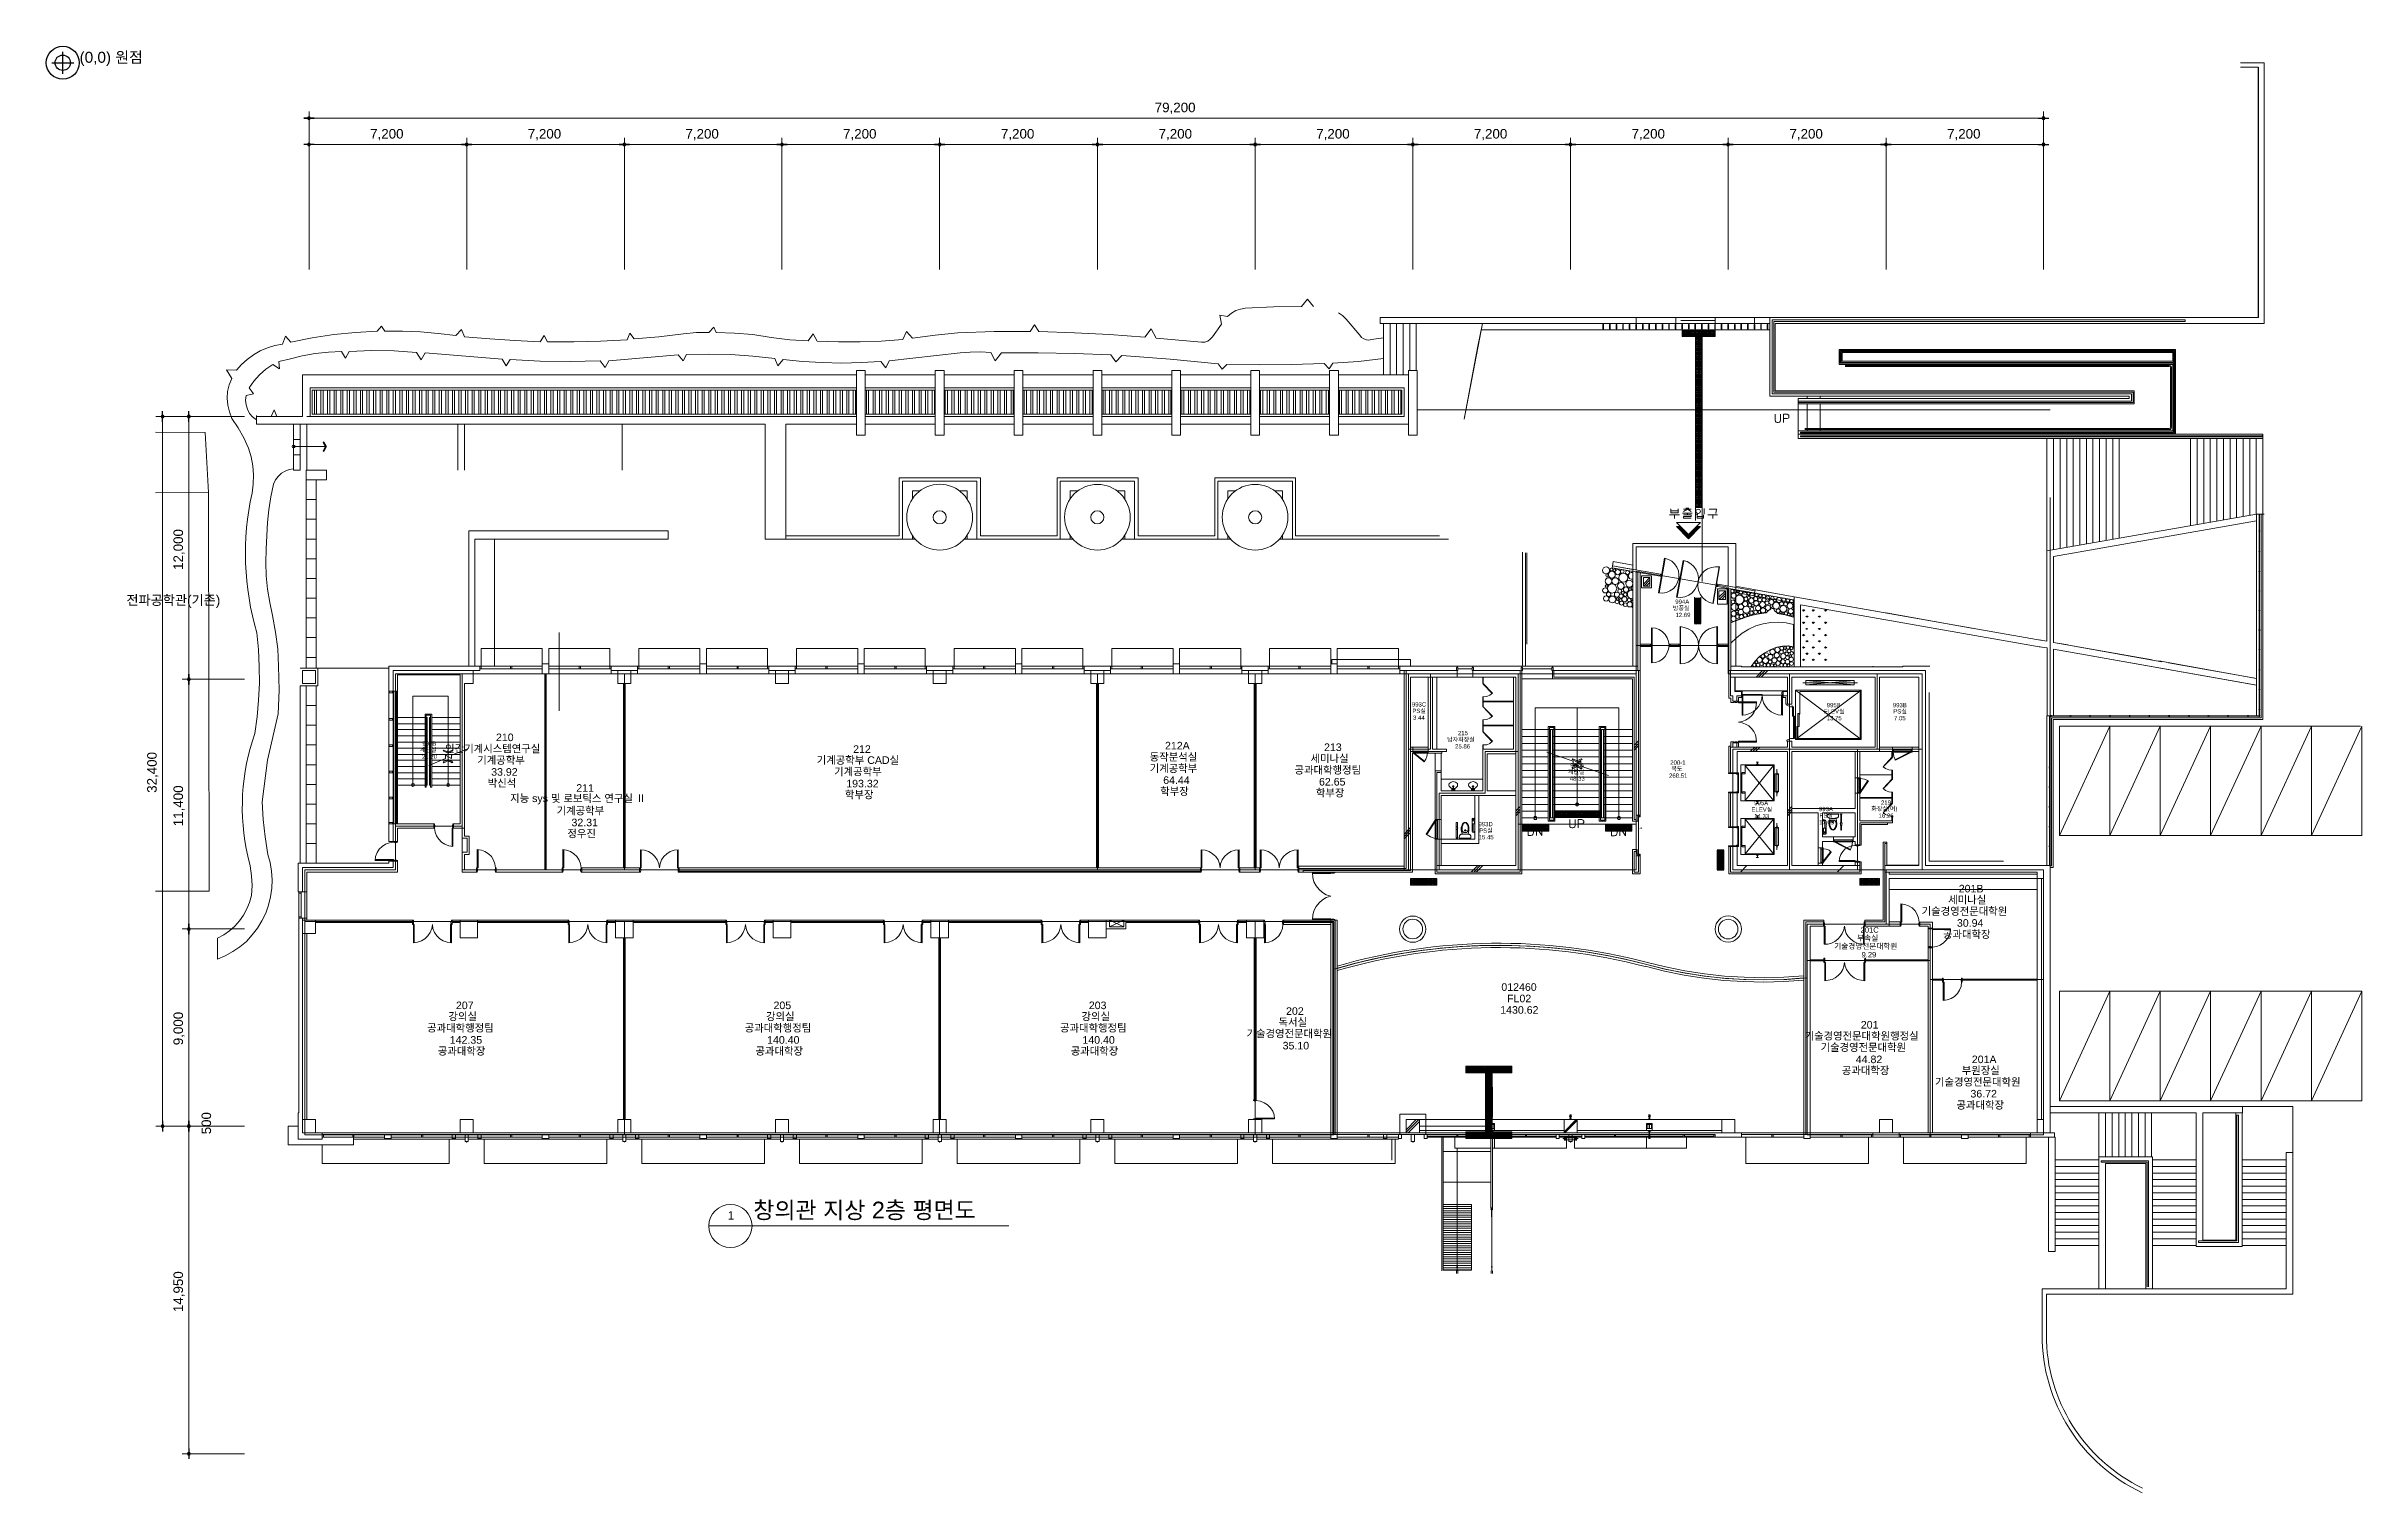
# Model space of a CAD drawing. Header units: millimetres. Extents: x -750 to 104995, y 68 to 66109.
import ezdxf

# ---------------------------------------------------------------- set-up
doc = ezdxf.new("R2010")
doc.units = ezdxf.units.MM
for name, color, linetype in [('PDF_문자', 7, 'Continuous'), ('PDF_솔리드 채우기', 7, 'Continuous'), ('PDF_형상', 7, 'Continuous')]:
    doc.layers.add(name, color=color, linetype=linetype)
doc.styles.add('PDF 굴림', font='Arial.ttf')
doc.styles.add('PDF 맑은고딕', font='Arial.ttf')
doc.styles.add('PDF 맑은고딕Semilight', font='Arial.ttf')
doc.styles.get("Standard").update_dxf_attribs({"font": 'arial.ttf'})

msp = doc.modelspace()

# ---------------------------------------------------------------- texts
at = {"color": 1}
msp.add_text('(0,0) 원점', height=500, dxfattribs=at).set_placement((770, 65359))
at = {"layer": 'PDF_문자', "attachment_point": 4}
for s, insert, char_height, style in [('79,200', (49872, 63277), 436.4, 'PDF 굴림'), ('7,200', (14039, 62075), 436.4, 'PDF 굴림'), ('7,200', (21239, 62075), 436.4, 'PDF 굴림'), ('7,200', (28439, 62075), 436.4, 'PDF 굴림'), ('7,200', (35639, 62075), 436.4, 'PDF 굴림'), ('7,200', (42849, 62075), 436.4, 'PDF 굴림'), ('7,200', (50050, 62075), 436.4, 'PDF 굴림'), ('7,200', (57249, 62075), 436.4, 'PDF 굴림'), ('7,200', (64449, 62075), 436.4, 'PDF 굴림'), ('7,200', (71650, 62075), 436.4, 'PDF 굴림'), ('7,200', (78860, 62075), 436.4, 'PDF 굴림'), ('7,200', (86060, 62075), 436.4, 'PDF 굴림'), ('전파공학관(기존)', (2910, 40756), 441.3, 'PDF 맑은고딕Semilight'), ('방풍실', (73541, 40448), 195.6, 'PDF 맑은고딕Semilight'), ('994A', (73645, 40751), 195.6, 'PDF 맑은고딕Semilight'), ('12.69', (73656, 40145), 195.6, 'PDF 맑은고딕Semilight'), ('993C', (61617, 36059), 195.6, 'PDF 맑은고딕Semilight'), ('995B', (80563, 36027), 195.6, 'PDF 맑은고딕Semilight'), ('993B', (83583, 36027), 195.6, 'PDF 맑은고딕Semilight'), ('PS실', (61638, 35756), 195.6, 'PDF 맑은고딕Semilight'), ('3.44', (61670, 35453), 195.6, 'PDF 맑은고딕Semilight'), ('ELEV실', (80427, 35735), 195.6, 'PDF 맑은고딕Semilight'), ('13.75', (80563, 35432), 195.6, 'PDF 맑은고딕Semilight'), ('PS실', (83604, 35735), 195.6, 'PDF 맑은고딕Semilight'), ('7.05', (83636, 35432), 195.6, 'PDF 맑은고딕Semilight'), ('계단실', (16307, 33979), 195.6, 'PDF 맑은고딕Semilight'), ('997B', (16422, 34272), 195.6, 'PDF 맑은고딕Semilight'), ('인간기계시스템연구실Ⅰ', (17466, 34021), 346.1, 'PDF 맑은고딕Semilight'), ('210', (19786, 34554), 346.1, 'PDF 맑은고딕Semilight'), ('212', (36099, 34021), 346.1, 'PDF 맑은고딕Semilight'), ('동작분석실', (49642, 33645), 346.1, 'PDF 맑은고딕Semilight'), ('212A', (50342, 34178), 346.1, 'PDF 맑은고딕Semilight'), ('213', (57605, 34104), 346.1, 'PDF 맑은고딕Semilight'), ('남자화장실', (63227, 34450), 195.6, 'PDF 맑은고딕Semilight'), ('25.86', (63592, 34146), 195.6, 'PDF 맑은고딕Semilight'), ('215', (63718, 34752), 195.6, 'PDF 맑은고딕Semilight'), ('21.20', (16411, 33676), 195.6, 'PDF 맑은고딕Semilight'), ('기계공학부', (18930, 33498), 346.1, 'PDF 맑은고딕Semilight'), ('33.92', (19567, 32976), 346.1, 'PDF 맑은고딕Semilight'), ('기계공학부 CAD실', (34437, 33498), 346.1, 'PDF 맑은고딕Semilight'), ('기계공학부', (35232, 32976), 346.1, 'PDF 맑은고딕Semilight'), ('기계공학부', (49642, 33122), 346.1, 'PDF 맑은고딕Semilight'), ('공과대학행정팀', (56257, 33049), 346.1, 'PDF 맑은고딕Semilight'), ('세미나실', (56988, 33572), 346.1, 'PDF 맑은고딕Semilight'), ('계단실', (68744, 32976), 195.6, 'PDF 맑은고딕Semilight'), ('997A', (68849, 33279), 195.6, 'PDF 맑은고딕Semilight'), ('268.51', (73363, 32809), 195.6, 'PDF 맑은고딕Semilight'), ('200-1', (73415, 33405), 195.6, 'PDF 맑은고딕Semilight'), ('복도', (73468, 33112), 195.6, 'PDF 맑은고딕Semilight'), ('박신석', (19410, 32454), 346.1, 'PDF 맑은고딕Semilight'), ('지능 sys 및 로보틱스 연구실 Ⅱ', (20434, 31722), 346.1, 'PDF 맑은고딕Semilight'), ('211', (23454, 32245), 346.1, 'PDF 맑은고딕Semilight'), ('학부장', (35723, 31921), 346.1, 'PDF 맑은고딕Semilight'), ('193.32', (35785, 32443), 346.1, 'PDF 맑은고딕Semilight'), ('학부장', (50123, 32077), 346.1, 'PDF 맑은고딕Semilight'), ('64.44', (50259, 32600), 346.1, 'PDF 맑은고딕Semilight'), ('학부장', (57229, 32004), 346.1, 'PDF 맑은고딕Semilight'), ('62.65', (57375, 32527), 346.1, 'PDF 맑은고딕Semilight'), ('48.33', (68828, 32673), 195.6, 'PDF 맑은고딕Semilight'), ('기계공학부', (22556, 31189), 346.1, 'PDF 맑은고딕Semilight'), ('32.31', (23235, 30667), 346.1, 'PDF 맑은고딕Semilight'), ('993D', (64658, 30593), 195.6, 'PDF 맑은고딕Semilight'), ('ELEV실', (77125, 31252), 195.6, 'PDF 맑은고딕Semilight'), ('995A', (77251, 31555), 195.6, 'PDF 맑은고딕Semilight'), ('14.33', (77251, 30959), 195.6, 'PDF 맑은고딕Semilight'), ('993A', (80208, 31283), 195.6, 'PDF 맑은고딕Semilight'), ('17.09', (80218, 30677), 195.6, 'PDF 맑은고딕Semilight'), ('PS실', (80229, 30980), 195.6, 'PDF 맑은고딕Semilight'), ('화장실(여)', (82601, 31273), 195.6, 'PDF 맑은고딕Semilight'), ('16.26', (82935, 30980), 195.6, 'PDF 맑은고딕Semilight'), ('219', (83040, 31576), 195.6, 'PDF 맑은고딕Semilight'), ('정우진', (23047, 30144), 346.1, 'PDF 맑은고딕Semilight'), ('15.45', (64669, 29998), 195.6, 'PDF 맑은고딕Semilight'), ('PS실', (64690, 30290), 195.6, 'PDF 맑은고딕Semilight'), ('201B', (86593, 27647), 346.1, 'PDF 맑은고딕Semilight'), ('기술경영전문대학원', (84900, 26602), 346.1, 'PDF 맑은고딕Semilight'), ('세미나실', (86112, 27124), 346.1, 'PDF 맑은고딕Semilight'), ('부속실', (81953, 25384), 248.3, 'PDF 맑은고딕Semilight'), ('201C', (82110, 25760), 248.3, 'PDF 맑은고딕Semilight'), ('공과대학장', (85872, 25546), 346.1, 'PDF 맑은고딕Semilight'), ('30.94', (86509, 26079), 346.1, 'PDF 맑은고딕Semilight'), ('기술경영전문대학원', (80908, 25007), 248.3, 'PDF 맑은고딕Semilight'), ('9.29', (82152, 24631), 248.3, 'PDF 맑은고딕Semilight'), ('012460', (65703, 23153), 346.1, 'PDF 맑은고딕Semilight'), ('207', (17958, 22317), 346.1, 'PDF 맑은고딕Semilight'), ('205', (32462, 22317), 346.1, 'PDF 맑은고딕Semilight'), ('203', (46862, 22317), 346.1, 'PDF 맑은고딕Semilight'), ('202', (55870, 22056), 346.1, 'PDF 맑은고딕Semilight'), ('1430.62', (65651, 22108), 346.1, 'PDF 맑은고딕Semilight'), ('FL02', (65965, 22631), 346.1, 'PDF 맑은고딕Semilight'), ('공과대학행정팀', (16641, 21272), 346.1, 'PDF 맑은고딕Semilight'), ('강의실', (17613, 21795), 346.1, 'PDF 맑은고딕Semilight'), ('공과대학행정팀', (31146, 21272), 346.1, 'PDF 맑은고딕Semilight'), ('강의실', (32118, 21795), 346.1, 'PDF 맑은고딕Semilight'), ('공과대학행정팀', (45545, 21272), 346.1, 'PDF 맑은고딕Semilight'), ('강의실', (46528, 21795), 346.1, 'PDF 맑은고딕Semilight'), ('기술경영전문대학원', (54062, 21011), 346.1, 'PDF 맑은고딕Semilight'), ('독서실', (55525, 21533), 346.1, 'PDF 맑은고딕Semilight'), ('201', (82120, 21429), 346.1, 'PDF 맑은고딕Semilight'), ('공과대학장', (17132, 20217), 346.1, 'PDF 맑은고딕Semilight'), ('142.35', (17676, 20739), 346.1, 'PDF 맑은고딕Semilight'), ('공과대학장', (31637, 20217), 346.1, 'PDF 맑은고딕Semilight'), ('140.40', (32169, 20739), 346.1, 'PDF 맑은고딕Semilight'), ('공과대학장', (46037, 20217), 346.1, 'PDF 맑은고딕Semilight'), ('140.40', (46570, 20739), 346.1, 'PDF 맑은고딕Semilight'), ('35.10', (55714, 20478), 346.1, 'PDF 맑은고딕Semilight'), ('기술경영전문대학원행정실', (79549, 20906), 346.1, 'PDF 맑은고딕Semilight'), ('기술경영전문대학원', (80281, 20384), 346.1, 'PDF 맑은고딕Semilight'), ('공과대학장', (81253, 19328), 346.1, 'PDF 맑은고딕Semilight'), ('44.82', (81890, 19851), 346.1, 'PDF 맑은고딕Semilight'), ('기술경영전문대학원', (85506, 18806), 346.1, 'PDF 맑은고딕Semilight'), ('부원장실', (86729, 19328), 346.1, 'PDF 맑은고딕Semilight'), ('201A', (87189, 19851), 346.1, 'PDF 맑은고딕Semilight'), ('공과대학장', (86488, 17751), 346.1, 'PDF 맑은고딕Semilight'), ('36.72', (87126, 18283), 346.1, 'PDF 맑은고딕Semilight'), ('1', (30372, 12727), 381, 'PDF 맑은고딕'), ('창의관 지상 2층 평면도', (31542, 12930), 767.44, 'PDF 맑은고딕')]:
    msp.add_mtext(s, dxfattribs=dict(at, insert=insert, char_height=char_height, style=style))
at = {"layer": 'PDF_문자', "attachment_point": 4, "rotation": 90, "style": 'PDF 굴림'}
for s, insert, char_height in [('12,000', (5316, 42202), 436.4), ('32,400', (4115, 32024), 436.4), ('11,400', (5316, 30499), 436.4), ('9,000', (5316, 20498), 436.4), ('500', (6560, 16433), 433.9), ('14,950', (5316, 8313), 436.4)]:
    msp.add_mtext(s, dxfattribs=dict(at, insert=insert, char_height=char_height))

# ---------------------------------------------------------------- linework, layer by layer
at = {"color": 1}
for p, q in [((0, 64859), (0, 65859)), ((-500, 65359), (500, 65359))]:
    msp.add_line(p, q, dxfattribs=at)
for radius in [750, 350]:
    msp.add_circle((0, 65359), radius, dxfattribs=at)
at = {"layer": 'PDF_솔리드 채우기', "transparency": 33554559}
for points in [[(74251, 43623), (74251, 43822), (73698, 44177)], [(74251, 43822), (73698, 44177), (73896, 44177)], [(74251, 43623), (74251, 43822), (73698, 44177)], [(74251, 43822), (73698, 44177), (73896, 44177)], [(74251, 43623), (74805, 44177), (74251, 43822)], [(74805, 44177), (74251, 43822), (74607, 44177)], [(74251, 43623), (74805, 44177), (74251, 43822)], [(74805, 44177), (74251, 43822), (74607, 44177)], [(72130, 30436), (71984, 30415), (72130, 30383)]]:
    msp.add_solid(points, dxfattribs=at)
at = {"layer": 'PDF_형상', "lineweight": 5}
for points in [[(64836, 53457), (60175, 53457), (60175, 53729), (92330, 53729), (100282, 53729), (100282, 65161)], [(99467, 65161), (100272, 65161), (100272, 53729), (77961, 53729), (77961, 50134), (91797, 50134), (94368, 50134), (94368, 50029), (91776, 50029), (79257, 50029), (79257, 49789), (91745, 49789), (94608, 49789), (94608, 50374), (91828, 50374), (78202, 50374), (78202, 53457), (100543, 53457), (100543, 65359), (100543, 53457), (92288, 53457), (78202, 53457), (78202, 50374)], [(100543, 65359), (99467, 65359)], [(11364, 62830), (90344, 62830)], [(90470, 63134), (90470, 55913), (90470, 61932)], [(11364, 61629), (18323, 61629)], [(18564, 61629), (25534, 61629)], [(25774, 61629), (32734, 61629)], [(32974, 61629), (39934, 61629)], [(40174, 61629), (47134, 61629)], [(47374, 61629), (54334, 61629)], [(54574, 61629), (61544, 61629)], [(61785, 61629), (68744, 61629)], [(68985, 61629), (75944, 61629)], [(76185, 61629), (83144, 61629)], [(83385, 61629), (90344, 61629)], [(58263, 53938), (58451, 53812), (58608, 53655), (59245, 52913), (59319, 52819), (59423, 52746), (59538, 52704), (59653, 52694), (59778, 52725), (60322, 52799)], [(60322, 51106), (60322, 53457)], [(60625, 51106), (60625, 53457)], [(60917, 51106), (60917, 53457)], [(61220, 51106), (61220, 53457)], [(61523, 51304), (61523, 53457)], [(61816, 51304), (61816, 53457)], [(64773, 53164), (77961, 53164)], [(70364, 53457), (70364, 53405), (70354, 53405), (70343, 53394), (70343, 53227), (70354, 53217), (70364, 53206), (70364, 53164)], [(70960, 53457), (70960, 53405), (70949, 53405), (70949, 53394), (70949, 53227), (70949, 53217), (70960, 53206), (70960, 53164)], [(71566, 53457), (71566, 53405), (71555, 53405), (71545, 53394), (71545, 53227), (71555, 53217), (71566, 53206), (71566, 53164)], [(71858, 53457), (71858, 53405), (71848, 53405), (71848, 53394), (71848, 53227), (71848, 53217), (71858, 53206), (71858, 53164), (71858, 53206), (71869, 53217), (71879, 53227), (71879, 53394), (71869, 53405), (71858, 53405), (71858, 53457), (71858, 53729)], [(72161, 53457), (72161, 53405), (72151, 53405), (72151, 53394), (72151, 53227), (72151, 53217), (72161, 53206), (72161, 53164)], [(72768, 53457), (72768, 53405), (72757, 53405), (72747, 53394), (72747, 53227), (72757, 53217), (72768, 53206), (72768, 53164)], [(73363, 53457), (73363, 53405), (73353, 53405), (73353, 53394), (73353, 53227), (73353, 53217), (73363, 53206), (73363, 53164)], [(73666, 53457), (73666, 53405), (73656, 53405), (73645, 53394), (73645, 53227), (73656, 53217), (73666, 53206), (73666, 53164), (73666, 53206), (73677, 53217), (73677, 53227), (73677, 53394), (73677, 53405), (73666, 53405), (73666, 53457), (73666, 53729)], [(73907, 53593), (75453, 53593)], [(73959, 53457), (73959, 53405), (73948, 53405), (73948, 53394), (73948, 53227), (73948, 53217), (73959, 53206), (73959, 53164)], [(74262, 53405), (74251, 53405), (74251, 53394)], [(74251, 53394), (74251, 53227)], [(74251, 53227), (74251, 53217), (74262, 53206)], [(74262, 53164), (74262, 53206), (74272, 53217), (74283, 53227), (74283, 53394), (74272, 53405), (74262, 53405), (74262, 53457)], [(74262, 53457), (74262, 53405)], [(74262, 53206), (74262, 53164)], [(74565, 53457), (74565, 53405), (74555, 53405), (74544, 53394), (74544, 53227), (74555, 53217), (74565, 53206), (74565, 53164), (74565, 53206), (74575, 53217), (74575, 53227), (74575, 53394), (74575, 53405), (74565, 53405), (74565, 53457), (74565, 53164), (74868, 53164), (75161, 53164), (75161, 53457), (75161, 53405), (75171, 53405), (75182, 53394), (75182, 53227), (75171, 53217), (75161, 53206), (75161, 53164), (75161, 53206), (75150, 53217), (75150, 53227), (75150, 53394), (75150, 53405), (75161, 53405), (75161, 53457)], [(74868, 43404), (74868, 53457), (74868, 53405), (74878, 53405), (74878, 53394), (74878, 53227), (74878, 53217), (74868, 53206), (74868, 53164), (74868, 52861), (74868, 52558), (74565, 52558), (74565, 52861), (74868, 52861), (75161, 52861), (75161, 53164), (75464, 53164), (75464, 52861), (75161, 52861), (75161, 53164)], [(74565, 53164), (74565, 52861), (74868, 52861), (74868, 53164), (74868, 53206), (74858, 53217), (74847, 53227), (74847, 53394), (74858, 53405), (74868, 53405), (74868, 53457)], [(74868, 41669), (74868, 53164)], [(75464, 53457), (75464, 53405), (75453, 53405), (75453, 53394), (75453, 53227), (75453, 53217), (75464, 53206), (75464, 53164), (75464, 53206), (75474, 53217), (75474, 53227), (75474, 53394), (75474, 53405), (75464, 53405), (75464, 53457), (75464, 53729)], [(75767, 53457), (75767, 53405), (75756, 53405), (75746, 53394), (75746, 53227), (75756, 53217), (75767, 53206), (75767, 53164)], [(76362, 53457), (76362, 53405), (76352, 53405), (76352, 53394), (76352, 53227), (76352, 53217), (76362, 53206), (76362, 53164)], [(76968, 53457), (76968, 53405), (76958, 53405), (76948, 53394), (76948, 53227), (76958, 53217), (76968, 53206), (76968, 53164)], [(77261, 53457), (77261, 53405), (77251, 53405), (77251, 53394), (77251, 53227), (77251, 53217), (77261, 53206), (77261, 53164), (77261, 53206), (77272, 53217), (77282, 53227), (77282, 53394), (77272, 53405), (77261, 53405), (77261, 53457), (77261, 53729)], [(77564, 53457), (77564, 53405), (77554, 53405), (77554, 53394), (77554, 53227), (77554, 53217), (77564, 53206), (77564, 53164)], [(77961, 53729), (77961, 50134)], [(79257, 49914), (91766, 49914), (94483, 49914), (94483, 50249), (91807, 50249), (78076, 50249), (78076, 53614)], [(78076, 50249), (78076, 53614), (96928, 53614), (96928, 53540), (78149, 53540), (78149, 50311)], [(79257, 49841), (91755, 49841), (94556, 49841), (94556, 50311), (91818, 50311), (78149, 50311), (78149, 53540)], [(8375, 50165), (8710, 50238), (8511, 50510), (8730, 50823), (8992, 51106), (9274, 51367), (9598, 51576), (9901, 51377), (9869, 51722), (10402, 51837), (10935, 51973), (11531, 52077), (12137, 52140), (12733, 52172), (12921, 51868), (13078, 52172), (14112, 52213), (15136, 52203), (16160, 52130), (16369, 51795), (16557, 52109), (20069, 51827), (20246, 51524), (20434, 51806), (21803, 51733), (23172, 51712), (24552, 51743), (24771, 51450), (24938, 51754), (28105, 52015), (28334, 51743), (28491, 52036), (29505, 52057), (30519, 52036), (31522, 51963), (32525, 51858), (32661, 51513), (32901, 51806), (33789, 51722), (34678, 51670), (35576, 51649), (36465, 51670), (37363, 51722), (37593, 51430), (37750, 51754), (40979, 52119), (41449, 52151), (41919, 52161), (42390, 52130), (42578, 51743), (42881, 52119), (44542, 52119), (46214, 52088), (47865, 52025), (48095, 51701), (48377, 51994), (50582, 51827), (52766, 51618), (52955, 51367), (53164, 51586), (54647, 51565), (56131, 51586), (57615, 51628), (57845, 51377), (58012, 51649), (59172, 51722), (60322, 51848)], [(79257, 48556), (91557, 48556), (96364, 48556), (96364, 51586), (92016, 51586), (81128, 51586), (81128, 52266), (92110, 52266), (96499, 52266), (96499, 52130), (96499, 48399), (91734, 48399)], [(81263, 52130), (92089, 52130), (96364, 52130), (96364, 51733), (92037, 51733), (81263, 51733)], [(81263, 51733), (81263, 52130), (81263, 51733)], [(10946, 49256), (10946, 51106), (36256, 51106)], [(10946, 49204), (10946, 51106)], [(36653, 51106), (39850, 51106)], [(40258, 51106), (43456, 51106)], [(43853, 51106), (47061, 51106)], [(47458, 51106), (50656, 51106)], [(51053, 51106), (54261, 51106)], [(54658, 51106), (57856, 51106)], [(61461, 49507), (61461, 51106), (58263, 51106)], [(92006, 51534), (96207, 51534), (96259, 51524), (96301, 51492), (96311, 51440), (96311, 48713), (96301, 48660), (96259, 48619), (96207, 48608), (91557, 48608), (79560, 48608)], [(91995, 51492), (96207, 51492), (96249, 51471), (96259, 51440), (96259, 48713), (96249, 48671), (96207, 48660), (91557, 48660), (79560, 48660)], [(81410, 51534), (92016, 51534)], [(81410, 51492), (92016, 51492)], [(8668, 49193), (8845, 49057), (8845, 49256), (8845, 49057), (8668, 49193), (8532, 49350), (8438, 49538), (8375, 49747), (8354, 49956), (8375, 50165), (8710, 50238)], [(11301, 49204), (11301, 50510), (36256, 50510)], [(36256, 50406), (11395, 50406), (11395, 49308), (36256, 49308)], [(11500, 50406), (11500, 49308)], [(11594, 50406), (11594, 49308)], [(11792, 50406), (11792, 49308)], [(11897, 50406), (11897, 49308)], [(12095, 50406), (12095, 49308)], [(12200, 50406), (12200, 49308)], [(12398, 50406), (12398, 49308)], [(12492, 50406), (12492, 49308)], [(12701, 50406), (12701, 49308)], [(12795, 50406), (12795, 49308)], [(12994, 50406), (12994, 49308)], [(13098, 50406), (13098, 49308)], [(13297, 50406), (13297, 49308)], [(13402, 50406), (13402, 49308)], [(13600, 50406), (13600, 49308)], [(13694, 50406), (13694, 49308)], [(13893, 50406), (13893, 49308)], [(13997, 50406), (13997, 49308)], [(14196, 50406), (14196, 49308)], [(14300, 50406), (14300, 49308)], [(14499, 50406), (14499, 49308)], [(14593, 50406), (14593, 49308)], [(14802, 50406), (14802, 49308)], [(14896, 50406), (14896, 49308)], [(15094, 50406), (15094, 49308)], [(15199, 50406), (15199, 49308)], [(15397, 50406), (15397, 49308)], [(15502, 50406), (15502, 49308)], [(15701, 50406), (15701, 49308)], [(15795, 50406), (15795, 49308)], [(15993, 50406), (15993, 49308)], [(16098, 50406), (16098, 49308)], [(16296, 50406), (16296, 49308)], [(16401, 50406), (16401, 49308)], [(16599, 50406), (16599, 49308)], [(16693, 50406), (16693, 49308)], [(16902, 50406), (16902, 49308)], [(16996, 50406), (16996, 49308)], [(17195, 50406), (17195, 49308)], [(17299, 50406), (17299, 49308)], [(17498, 50406), (17498, 49308)], [(17602, 50406), (17602, 49308)], [(17801, 50406), (17801, 49308)], [(17895, 50406), (17895, 49308)], [(18094, 50406), (18094, 49308)], [(18198, 50406), (18198, 49308)], [(18397, 50406), (18397, 49308)], [(18501, 50406), (18501, 49308)], [(18700, 50406), (18700, 49308)], [(18794, 50406), (18794, 49308)], [(19003, 50406), (19003, 49308)], [(19097, 50406), (19097, 49308)], [(19295, 50406), (19295, 49308)], [(19400, 50406), (19400, 49308)], [(19598, 50406), (19598, 49308)], [(19703, 50406), (19703, 49308)], [(19901, 50406), (19901, 49308)], [(19995, 50406), (19995, 49308)], [(20194, 50406), (20194, 49308)], [(20298, 50406), (20298, 49308)], [(20497, 50406), (20497, 49308)], [(20602, 50406), (20602, 49308)], [(20800, 50406), (20800, 49308)], [(20894, 50406), (20894, 49308)], [(21103, 50406), (21103, 49308)], [(21197, 50406), (21197, 49308)], [(21396, 50406), (21396, 49308)], [(21500, 50406), (21500, 49308)], [(21699, 50406), (21699, 49308)], [(21803, 50406), (21803, 49308)], [(22002, 50406), (22002, 49308)], [(22096, 50406), (22096, 49308)], [(22294, 50406), (22294, 49308)], [(22399, 50406), (22399, 49308)], [(22597, 50406), (22597, 49308)], [(22702, 50406), (22702, 49308)], [(22901, 50406), (22901, 49308)], [(22995, 50406), (22995, 49308)], [(23204, 50406), (23204, 49308)], [(23298, 50406), (23298, 49308)], [(23496, 50406), (23496, 49308)], [(23601, 50406), (23601, 49308)], [(23799, 50406), (23799, 49308)], [(23904, 50406), (23904, 49308)], [(24102, 50406), (24102, 49308)], [(24196, 50406), (24196, 49308)], [(24395, 50406), (24395, 49308)], [(24499, 50406), (24499, 49308)], [(24698, 50406), (24698, 49308)], [(24802, 50406), (24802, 49308)], [(25001, 50406), (25001, 49308)], [(25095, 50406), (25095, 49308)], [(25304, 50406), (25304, 49308)], [(25398, 50406), (25398, 49308)], [(25597, 50406), (25597, 49308)], [(25701, 50406), (25701, 49308)], [(25900, 50406), (25900, 49308)], [(26004, 50406), (26004, 49308)], [(26203, 50406), (26203, 49308)], [(26297, 50406), (26297, 49308)], [(26495, 50406), (26495, 49308)], [(26600, 50406), (26600, 49308)], [(26798, 50406), (26798, 49308)], [(26903, 50406), (26903, 49308)], [(27101, 50406), (27101, 49308)], [(27195, 50406), (27195, 49308)], [(27404, 50406), (27404, 49308)], [(27498, 50406), (27498, 49308)], [(27697, 50406), (27697, 49308)], [(27802, 50406), (27802, 49308)], [(28000, 50406), (28000, 49308)], [(28105, 50406), (28105, 49308)], [(28303, 50406), (28303, 49308)], [(28397, 50406), (28397, 49308)], [(28596, 50406), (28596, 49308)], [(28700, 50406), (28700, 49308)], [(28899, 50406), (28899, 49308)], [(29003, 50406), (29003, 49308)], [(29202, 50406), (29202, 49308)], [(29296, 50406), (29296, 49308)], [(29505, 50406), (29505, 49308)], [(29599, 50406), (29599, 49308)], [(29797, 50406), (29797, 49308)], [(29902, 50406), (29902, 49308)], [(30101, 50406), (30101, 49308)], [(30205, 50406), (30205, 49308)], [(30404, 50406), (30404, 49308)], [(30498, 50406), (30498, 49308)], [(30696, 50406), (30696, 49308)], [(30801, 50406), (30801, 49308)], [(30999, 50406), (30999, 49308)], [(31104, 50406), (31104, 49308)], [(31302, 50406), (31302, 49308)], [(31407, 50406), (31407, 49308)], [(31605, 50406), (31605, 49308)], [(31699, 50406), (31699, 49308)], [(31898, 50406), (31898, 49308)], [(32002, 50406), (32002, 49308)], [(32201, 50406), (32201, 49308)], [(32305, 50406), (32305, 49308)], [(32504, 50406), (32504, 49308)], [(32598, 50406), (32598, 49308)], [(32807, 50406), (32807, 49308)], [(32901, 50406), (32901, 49308)], [(33100, 50406), (33100, 49308)], [(33204, 50406), (33204, 49308)], [(33403, 50406), (33403, 49308)], [(33507, 50406), (33507, 49308)], [(33706, 50406), (33706, 49308)], [(33800, 50406), (33800, 49308)], [(33998, 50406), (33998, 49308)], [(34103, 50406), (34103, 49308)], [(34301, 50406), (34301, 49308)], [(34406, 50406), (34406, 49308)], [(34604, 50406), (34604, 49308)], [(34699, 50406), (34699, 49308)], [(34907, 50406), (34907, 49308)], [(35002, 50406), (35002, 49308)], [(35200, 50406), (35200, 49308)], [(35305, 50406), (35305, 49308)], [(35503, 50406), (35503, 49308)], [(35608, 50406), (35608, 49308)], [(35806, 50406), (35806, 49308)], [(35900, 50406), (35900, 49308)], [(36099, 50406), (36099, 49308)], [(36203, 50406), (36203, 49308)], [(36653, 50510), (39850, 50510)], [(39850, 50406), (36653, 50406)], [(36705, 50406), (36705, 49308)], [(36799, 50406), (36799, 49308)], [(37008, 50406), (37008, 49308)], [(37102, 50406), (37102, 49308)], [(37301, 50406), (37301, 49308)], [(37405, 50406), (37405, 49308)], [(37604, 50406), (37604, 49308)], [(37708, 50406), (37708, 49308)], [(37907, 50406), (37907, 49308)], [(38001, 50406), (38001, 49308)], [(38199, 50406), (38199, 49308)], [(38304, 50406), (38304, 49308)], [(38502, 50406), (38502, 49308)], [(38607, 50406), (38607, 49308)], [(38805, 50406), (38805, 49308)], [(38899, 50406), (38899, 49308)], [(39108, 50406), (39108, 49308)], [(39202, 50406), (39202, 49308)], [(39401, 50406), (39401, 49308)], [(39505, 50406), (39505, 49308)], [(40258, 50510), (43456, 50510)], [(43456, 50406), (40258, 50406)], [(40707, 50406), (40707, 49308)], [(40906, 50406), (40906, 49308)], [(41000, 50406), (41000, 49308)], [(41209, 50406), (41209, 49308)], [(41303, 50406), (41303, 49308)], [(41501, 50406), (41501, 49308)], [(41606, 50406), (41606, 49308)], [(41804, 50406), (41804, 49308)], [(41909, 50406), (41909, 49308)], [(42107, 50406), (42107, 49308)], [(42202, 50406), (42202, 49308)], [(42400, 50406), (42400, 49308)], [(42505, 50406), (42505, 49308)], [(42703, 50406), (42703, 49308)], [(42808, 50406), (42808, 49308)], [(43006, 50406), (43006, 49308)], [(43100, 50406), (43100, 49308)], [(43309, 50406), (43309, 49308)], [(43403, 50406), (43403, 49308)], [(43853, 50510), (47061, 50510)], [(47061, 50406), (43853, 50406)], [(43905, 50406), (43905, 49308)], [(44009, 50406), (44009, 49308)], [(44208, 50406), (44208, 49308)], [(44302, 50406), (44302, 49308)], [(44501, 50406), (44501, 49308)], [(44605, 50406), (44605, 49308)], [(44804, 50406), (44804, 49308)], [(44908, 50406), (44908, 49308)], [(45107, 50406), (45107, 49308)], [(45201, 50406), (45201, 49308)], [(45410, 50406), (45410, 49308)], [(45504, 50406), (45504, 49308)], [(45702, 50406), (45702, 49308)], [(45807, 50406), (45807, 49308)], [(46005, 50406), (46005, 49308)], [(46110, 50406), (46110, 49308)], [(46308, 50406), (46308, 49308)], [(46402, 50406), (46402, 49308)], [(46601, 50406), (46601, 49308)], [(46705, 50406), (46705, 49308)], [(46904, 50406), (46904, 49308)], [(47009, 50406), (47009, 49308)], [(47458, 50510), (50656, 50510)], [(50656, 50406), (47458, 50406)], [(47510, 50406), (47510, 49308)], [(47604, 50406), (47604, 49308)], [(47803, 50406), (47803, 49308)], [(47907, 50406), (47907, 49308)], [(48106, 50406), (48106, 49308)], [(48210, 50406), (48210, 49308)], [(48409, 50406), (48409, 49308)], [(48503, 50406), (48503, 49308)], [(48701, 50406), (48701, 49308)], [(48806, 50406), (48806, 49308)], [(49004, 50406), (49004, 49308)], [(49109, 50406), (49109, 49308)], [(49307, 50406), (49307, 49308)], [(49402, 50406), (49402, 49308)], [(49611, 50406), (49611, 49308)], [(49705, 50406), (49705, 49308)], [(49903, 50406), (49903, 49308)], [(50008, 50406), (50008, 49308)], [(50206, 50406), (50206, 49308)], [(50311, 50406), (50311, 49308)], [(50509, 50406), (50509, 49308)], [(50603, 50406), (50603, 49308)], [(51053, 50510), (54261, 50510)], [(54261, 50406), (51053, 50406)], [(51105, 50406), (51105, 49308)], [(51209, 50406), (51209, 49308)], [(51408, 50406), (51408, 49308)], [(51502, 50406), (51502, 49308)], [(51711, 50406), (51711, 49308)], [(51805, 50406), (51805, 49308)], [(52004, 50406), (52004, 49308)], [(52108, 50406), (52108, 49308)], [(52307, 50406), (52307, 49308)], [(52411, 50406), (52411, 49308)], [(52610, 50406), (52610, 49308)], [(52704, 50406), (52704, 49308)], [(52902, 50406), (52902, 49308)], [(53007, 50406), (53007, 49308)], [(53205, 50406), (53205, 49308)], [(53310, 50406), (53310, 49308)], [(53508, 50406), (53508, 49308)], [(53602, 50406), (53602, 49308)], [(53811, 50406), (53811, 49308)], [(53905, 50406), (53905, 49308)], [(54104, 50406), (54104, 49308)], [(54209, 50406), (54209, 49308)], [(54658, 50510), (57856, 50510)], [(57856, 50406), (54658, 50406)], [(54710, 50406), (54710, 49308)], [(54804, 50406), (54804, 49308)], [(55013, 50406), (55013, 49308)], [(55107, 50406), (55107, 49308)], [(55306, 50406), (55306, 49308)], [(55410, 50406), (55410, 49308)], [(55609, 50406), (55609, 49308)], [(55713, 50406), (55713, 49308)], [(55912, 50406), (55912, 49308)], [(56006, 50406), (56006, 49308)], [(56204, 50406), (56204, 49308)], [(56309, 50406), (56309, 49308)], [(56507, 50406), (56507, 49308)], [(56612, 50406), (56612, 49308)], [(56811, 50406), (56811, 49308)], [(56905, 50406), (56905, 49308)], [(57114, 50406), (57114, 49308)], [(57208, 50406), (57208, 49308)], [(57406, 50406), (57406, 49308)], [(57511, 50406), (57511, 49308)], [(57709, 50406), (57709, 49308)], [(57814, 50406), (57814, 49308)], [(58263, 49204), (61262, 49204), (61262, 50510), (58263, 50510)], [(58263, 49308), (61158, 49308), (61158, 50406), (58263, 50406)], [(58305, 50406), (58305, 49308)], [(58409, 50406), (58409, 49308)], [(58608, 50406), (58608, 49308)], [(58712, 50406), (58712, 49308)], [(58911, 50406), (58911, 49308)], [(59005, 50406), (59005, 49308)], [(59214, 50406), (59214, 49308)], [(59308, 50406), (59308, 49308)], [(59507, 50406), (59507, 49308)], [(59611, 50406), (59611, 49308)], [(59810, 50406), (59810, 49308)], [(59914, 50406), (59914, 49308)], [(60113, 50406), (60113, 49308)], [(60207, 50406), (60207, 49308)], [(60405, 50406), (60405, 49308)], [(60510, 50406), (60510, 49308)], [(60708, 50406), (60708, 49308)], [(60813, 50406), (60813, 49308)], [(61011, 50406), (61011, 49308)], [(61105, 50406), (61105, 49308)], [(79257, 49789), (79257, 50029)], [(79257, 48201), (79257, 48556), (79257, 49789), (79257, 48556), (79257, 48201), (91525, 48201), (91525, 43226)], [(79665, 50029), (79665, 50134)], [(79665, 48556), (79665, 49789)], [(80260, 50029), (80260, 50134)], [(80260, 48556), (80260, 49789)], [(4258, 49204), (8302, 49204), (5460, 49204)], [(4561, 16924), (4561, 49089)], [(5763, 37322), (5763, 49089)], [(36256, 48859), (33027, 48859), (33027, 43603), (32076, 43603), (32076, 48859), (8845, 48859), (8845, 49204), (9514, 49204), (9650, 49507), (9775, 49204), (10946, 49204), (8845, 49204), (8845, 48859)], [(10841, 48859), (10841, 46758), (10841, 48859), (10841, 46758), (10538, 46758), (10538, 48859)], [(11144, 49204), (36256, 49204)], [(25555, 46758), (25555, 48859), (25555, 46758)], [(36653, 49308), (39850, 49308)], [(36653, 49204), (39850, 49204)], [(36653, 48859), (37353, 48859), (39150, 48859), (39850, 48859)], [(40258, 49308), (43456, 49308)], [(40258, 49204), (43456, 49204)], [(40258, 48859), (40958, 48859), (42755, 48859), (43456, 48859)], [(43853, 49308), (47061, 49308)], [(43853, 49204), (47061, 49204)], [(43853, 48859), (44553, 48859), (46361, 48859), (47061, 48859)], [(47458, 49308), (50656, 49308)], [(47458, 49204), (50656, 49204)], [(47458, 48859), (48158, 48859), (49955, 48859), (50656, 48859)], [(51053, 49308), (54261, 49308)], [(51053, 49204), (54261, 49204)], [(51053, 48859), (51753, 48859), (53561, 48859), (54261, 48859)], [(54658, 49308), (57856, 49308)], [(54658, 49204), (57856, 49204)], [(54658, 48859), (55358, 48859), (57155, 48859), (57856, 48859)], [(58263, 48859), (58963, 48859), (60761, 48859), (61461, 48859)], [(63979, 49507), (61858, 49507), (64084, 49507)], [(90773, 49507), (63875, 49507)], [(78202, 49308), (78202, 49047), (78222, 48984), (78254, 48953), (78306, 48932), (78348, 48932), (78400, 48953), (78431, 48984), (78452, 49047), (78452, 49308)], [(78588, 48932), (78588, 49308), (78755, 49308), (78808, 49287), (78829, 49277), (78839, 49235), (78839, 49183), (78829, 49152), (78808, 49131), (78755, 49110), (78588, 49110)], [(4237, 27531), (6693, 27541), (6651, 45734), (6505, 48472), (4237, 48493)], [(10841, 48159), (10538, 48159)], [(10538, 47835), (12043, 47835)], [(61858, 48357), (61461, 48357)], [(79257, 48399), (91536, 48399)], [(79361, 48493), (79361, 48451)], [(90773, 28617), (90909, 28617), (90909, 30498), (90909, 31408), (90909, 32306), (90909, 35368), (91672, 35368), (92570, 35368), (93469, 35368), (94368, 35368), (95277, 35368), (96175, 35368), (97074, 35368), (97973, 35368), (98872, 35368), (99770, 35368), (100481, 35368), (100481, 35828), (100481, 36727), (100481, 37625), (100481, 38534), (100481, 39433), (100481, 40332), (100481, 41230), (100481, 42129), (100481, 43028), (100481, 43937), (100481, 44752), (100481, 48201), (100481, 48399), (91536, 48399), (79361, 48399)], [(91546, 48284), (79361, 48284), (79361, 48326), (91557, 48326)], [(79361, 48326), (79361, 48284)], [(90616, 44230), (90616, 48201), (90616, 43070), (100188, 44752), (100188, 35535), (90616, 35535), (90616, 28701)], [(90919, 48201), (90919, 44250), (90919, 43122)], [(91222, 48201), (91222, 46267), (91222, 43174)], [(100460, 48326), (91525, 48326)], [(100481, 48284), (91525, 48284)], [(91525, 48201), (100481, 48201)], [(91818, 48201), (91818, 43279)], [(92121, 48201), (92121, 43331)], [(92424, 48201), (92424, 43383)], [(92717, 48201), (92717, 43435)], [(93020, 48201), (93020, 43488)], [(93323, 48201), (93323, 43550)], [(93626, 48201), (93626, 43603)], [(93918, 48201), (93918, 43655)], [(97179, 48201), (97179, 44230)], [(97482, 48201), (97482, 44282)], [(97785, 48201), (97785, 44334)], [(98077, 48201), (98077, 44386)], [(98380, 48201), (98380, 44439)], [(98683, 48201), (98683, 44491)], [(98986, 48201), (98986, 44543)], [(99279, 48201), (99279, 44595)], [(99582, 48201), (99582, 44648)], [(99885, 48201), (99885, 44700)], [(100178, 48201), (100178, 44752)], [(100460, 48336), (100460, 48357)], [(10841, 47459), (10538, 47459)], [(11123, 46309), (12043, 46309), (12043, 46758), (11123, 46758), (11123, 37709)], [(12043, 46758), (11123, 46758)], [(6651, 45734), (4237, 45724)], [(11573, 37709), (11573, 46309)], [(33027, 43759), (38199, 43759), (38199, 46403), (41909, 46403), (41909, 43759), (45410, 43759), (45410, 46403), (49109, 46403), (49109, 43759), (52610, 43759), (52610, 46403), (56309, 46403), (56309, 43759), (62882, 43759)], [(41752, 43603), (41752, 46257), (38356, 46257), (38356, 43603)], [(38805, 45431), (38805, 45808), (39150, 45808)], [(41303, 45431), (41303, 45808), (40958, 45808)], [(48952, 43603), (48952, 46257), (45556, 46257), (45556, 43603)], [(46005, 45431), (46005, 45808), (46361, 45808)], [(48503, 45431), (48503, 45808), (48158, 45808)], [(56163, 43603), (56163, 46257), (52756, 46257), (52756, 43603)], [(53205, 45431), (53205, 45808), (53561, 45808)], [(55713, 45431), (55713, 45808), (55358, 45808)], [(90773, 28607), (90773, 45504)], [(11573, 45410), (11123, 45410)], [(11573, 44512), (11123, 44512)], [(73384, 44721), (73833, 44721)], [(73447, 44992), (73447, 44804), (73781, 44804), (73781, 44992)], [(73447, 44898), (73781, 44898)], [(73614, 44721), (73614, 44554)], [(73969, 44794), (74419, 44794)], [(74022, 44972), (74366, 44972)], [(74022, 44867), (74199, 44972), (74366, 44867)], [(74022, 44710), (74366, 44710), (74366, 44637), (74022, 44637), (74022, 44564), (74366, 44564)], [(74126, 45024), (74262, 45024)], [(74199, 44721), (74199, 44794)], [(74565, 44459), (74565, 45055)], [(74565, 44752), (74680, 44752)], [(74649, 44721), (74649, 44564), (74941, 44564), (74941, 44721)], [(74649, 44648), (74941, 44648)], [(74962, 45013), (74962, 44752)], [(75129, 44721), (75579, 44721)], [(75192, 44982), (75526, 44982), (75495, 44773)], [(75359, 44721), (75359, 44554)], [(90773, 28691), (90836, 28691), (90836, 30498), (90836, 31408), (90836, 32306), (90836, 35441), (91672, 35441), (92570, 35441), (93469, 35441), (94368, 35441), (95277, 35441), (96175, 35441), (97074, 35441), (97973, 35441), (98872, 35441), (99770, 35441), (100408, 35441), (100408, 35828), (100408, 36727), (100408, 37625), (100408, 38534), (100408, 39433), (100408, 40332), (100408, 41230), (100408, 42129), (100408, 43028), (100408, 43937), (100408, 44752)], [(95872, 38012), (91870, 38722), (95423, 38095), (90919, 38890), (90919, 42819), (100188, 44449)], [(100543, 44752), (100188, 44752)], [(100314, 43979), (100314, 44752)], [(100324, 43979), (100324, 44752)], [(11573, 43603), (11123, 43603)], [(18825, 37803), (18825, 43603), (27655, 43603), (27655, 43979), (18543, 43979), (18543, 37803)], [(19713, 37803), (19713, 43603)], [(33027, 43603), (38931, 43603)], [(38805, 43603), (38805, 43780)], [(41177, 43603), (46141, 43603)], [(41303, 43603), (41303, 43780)], [(46005, 43603), (46005, 43780)], [(48377, 43603), (49119, 43603), (53341, 43603)], [(48503, 43603), (48503, 43780)], [(53205, 43603), (53205, 43780)], [(55577, 43603), (59799, 43603), (63290, 43603)], [(55713, 43603), (55713, 43780)], [(100314, 43947), (100314, 43968)], [(100314, 43080), (100314, 43937)], [(100324, 43947), (100324, 43968)], [(100324, 43080), (100324, 43937)], [(11573, 42704), (11123, 42704)], [(66665, 37803), (66665, 41147), (66665, 43007), (66665, 38608)], [(66811, 42986), (66811, 37803)], [(66863, 38806), (66863, 42976)], [(90271, 39005), (90616, 38942), (90616, 42234), (90616, 43070)], [(100314, 43049), (100314, 43070)], [(100314, 42181), (100314, 43028)], [(100324, 43049), (100324, 43070)], [(100324, 42181), (100324, 43028)], [(79665, 23581), (78734, 23507), (77804, 23486), (76874, 23497), (75944, 23549), (75025, 23654), (74105, 23790), (73196, 23967), (72287, 24197), (71294, 24437), (70281, 24636), (69267, 24803), (68243, 24929), (67219, 25012), (66184, 25054), (65160, 25054), (64125, 25023), (63101, 24949), (62077, 24824), (61064, 24667), (60050, 24479), (59047, 24239), (58054, 23967), (58054, 19411), (58054, 16401), (54459, 16401), (47259, 16401), (40049, 16401), (25649, 16401), (11050, 16401), (11050, 26151), (11050, 28502), (15199, 28502), (15199, 30498), (15199, 37458), (18250, 37458), (22044, 37458), (25649, 37458), (54459, 37458), (61461, 37458), (62464, 37458), (66466, 37458), (71858, 37458), (71858, 38754), (71858, 42150), (76059, 41408), (76059, 38754), (76059, 37458), (78860, 37458), (82862, 37458), (84921, 37458), (84921, 34020), (84921, 28502), (90470, 28502), (90470, 24448), (90470, 16401), (85287, 16401), (79665, 16401), (79665, 23581), (79675, 23581)], [(11573, 41805), (11123, 41805)], [(71712, 42077), (71629, 42087), (71555, 42046), (71514, 41972), (71514, 41889), (71555, 41816), (71629, 41774), (71712, 41784)], [(71712, 41460), (71670, 41439), (71639, 41398), (71639, 41345), (71670, 41293), (71712, 41272)], [(72036, 37604), (71963, 37604), (72036, 37604), (72036, 42066), (72036, 37604), (72036, 30927), (72015, 30927), (72036, 30927)], [(72485, 41857), (72193, 41554)], [(72485, 41743), (72203, 41460)], [(72485, 41628), (72318, 41460)], [(75934, 41251), (75641, 40959)], [(90616, 38942), (90146, 39026), (79069, 40980), (76394, 41460), (79069, 40980), (79069, 37772), (79069, 40980), (79069, 38806), (79069, 40980), (82967, 40290)], [(79069, 40698), (76394, 41178), (79069, 40698), (77240, 41021), (77292, 41293), (77240, 41021), (77292, 41293), (79069, 40969)], [(76415, 41178), (76456, 41210), (76456, 41262), (76415, 41293)], [(100314, 42140), (100314, 42171)], [(100314, 41283), (100314, 42129)], [(100314, 41241), (100314, 41272)], [(100324, 42140), (100324, 42171)], [(100324, 41283), (100324, 42129)], [(100324, 41241), (100324, 41272)], [(11573, 40907), (11123, 40907)], [(71712, 40844), (71660, 40812), (71639, 40760), (71660, 40698), (71712, 40677)], [(71712, 40635), (71681, 40583), (71681, 40520), (71712, 40468)], [(74523, 40959), (74523, 40656), (74816, 40656), (74816, 40959)], [(74534, 40927), (74534, 40677), (74544, 40666), (74555, 40666), (74565, 40666), (74575, 40677), (74575, 40927)], [(74617, 40927), (74617, 40677), (74617, 40666), (74628, 40666), (74638, 40666), (74649, 40677), (74649, 40927)], [(74690, 40927), (74690, 40677), (74690, 40666), (74701, 40666), (74722, 40666), (74722, 40677), (74722, 40927)], [(74764, 40927), (74764, 40677), (74764, 40666), (74784, 40666), (74795, 40666), (74795, 40677), (74795, 40927)], [(75934, 41147), (75652, 40854)], [(75934, 41032), (75767, 40854)], [(76415, 40990), (76415, 41063)], [(76415, 40363), (76477, 40405), (76519, 40468), (76519, 40551), (76477, 40614), (76415, 40656)], [(79038, 40050), (78672, 40154), (78306, 40217), (78296, 40238), (78285, 40259), (78181, 40332), (78149, 40415), (78139, 40436), (78108, 40436), (78066, 40436), (78013, 40426), (77961, 40384), (77909, 40353), (77825, 40280), (77804, 40248), (77324, 40175), (76864, 40050), (76415, 39882)], [(76415, 40144), (76436, 40206), (76415, 40280)], [(79456, 40374), (79508, 40321), (79560, 40374)], [(79508, 40321), (79508, 40394)], [(79894, 40374), (79947, 40321), (79999, 40374)], [(79947, 40321), (79947, 40394)], [(80459, 40374), (80511, 40321), (80563, 40374)], [(80511, 40321), (80511, 40394)], [(83259, 40238), (87262, 39527), (83270, 40238)], [(100314, 40384), (100314, 41230)], [(100314, 40342), (100314, 40374)], [(100314, 39485), (100314, 40332)], [(100324, 40384), (100324, 41230)], [(100324, 40342), (100324, 40374)], [(100324, 39485), (100324, 40332)], [(11573, 40008), (11123, 40008)], [(22671, 39339), (22671, 35765)], [(72590, 37960), (72590, 39558)], [(73886, 39600), (73886, 37907)], [(74816, 39757), (74523, 39757), (74523, 40060), (74816, 40060), (74816, 39757), (74523, 39757)], [(74575, 39726), (74565, 39747), (74555, 39747), (74544, 39747), (74534, 39726)], [(74649, 39726), (74638, 39747), (74628, 39747), (74617, 39747), (74617, 39726)], [(74722, 39726), (74722, 39747), (74701, 39747), (74690, 39747), (74690, 39726)], [(74795, 39726), (74795, 39747), (74784, 39747), (74764, 39747), (74764, 39726)], [(75537, 39600), (75537, 37907)], [(76415, 39914), (76425, 39966), (76415, 40018)], [(79456, 39809), (79508, 39757), (79560, 39809)], [(79456, 39245), (79508, 39193), (79560, 39245)], [(79508, 39757), (79508, 39830)], [(79508, 39193), (79508, 39266)], [(79612, 40091), (79665, 40039), (79717, 40091)], [(79665, 39548), (79665, 39475), (79612, 39527)], [(79665, 40039), (79665, 40112)], [(79894, 39809), (79947, 39757), (79999, 39809)], [(79947, 39757), (79947, 39830)], [(79947, 39266), (79947, 39193), (79999, 39245)], [(80177, 40091), (80229, 40039), (80281, 40091)], [(80177, 39527), (80229, 39475), (80281, 39527)], [(80229, 40039), (80229, 40112)], [(80229, 39475), (80229, 39548)], [(80459, 39809), (80511, 39757), (80563, 39809)], [(80459, 39245), (80511, 39193), (80563, 39245)], [(80511, 39757), (80511, 39830)], [(80511, 39193), (80511, 39266)], [(100314, 39444), (100314, 39464)], [(100314, 38576), (100314, 39433)], [(100324, 39444), (100324, 39464)], [(100324, 38576), (100324, 39433)], [(11573, 39109), (11123, 39109)], [(11573, 38210), (11123, 38210)], [(19107, 37803), (19107, 38608), (21897, 38608), (21897, 37803), (19045, 37803)], [(25053, 37803), (22200, 37803), (22200, 38608), (24991, 38608), (24991, 37803)], [(26307, 37803), (26307, 38608), (29097, 38608), (29097, 37803), (26255, 37803)], [(32253, 37803), (29400, 37803), (29400, 38608), (32191, 38608), (32191, 37803)], [(33507, 37803), (33507, 38608), (36308, 38608), (36308, 37803), (33455, 37803)], [(39453, 37803), (36600, 37803), (36600, 38608), (39391, 38608), (39391, 37803)], [(40718, 37803), (40718, 38608), (43508, 38608), (43508, 37803), (40655, 37803)], [(46653, 37803), (43800, 37803), (43800, 38608), (46591, 38608), (46591, 37803)], [(47918, 37803), (47918, 38608), (50708, 38608), (50708, 37803), (47855, 37803)], [(53853, 37803), (51011, 37803), (51011, 38608), (53801, 38608), (53801, 37803)], [(55118, 37803), (55118, 38608), (57908, 38608), (57908, 37803), (55055, 37803)], [(57960, 37907), (57960, 38106), (61555, 38106), (61555, 37803), (61555, 38106)], [(63687, 37803), (61064, 37803), (58211, 37803), (58211, 38608), (61001, 38608), (61001, 37803)], [(79456, 38681), (79508, 38628), (79560, 38681)], [(79456, 38116), (79508, 38064), (79560, 38116)], [(79508, 38628), (79508, 38702)], [(79508, 38064), (79508, 38137)], [(79612, 38963), (79665, 38911), (79717, 38963)], [(79612, 38399), (79665, 38346), (79717, 38399)], [(79665, 38911), (79665, 38984)], [(79665, 38346), (79665, 38419)], [(79894, 38681), (79947, 38628), (79999, 38681)], [(79894, 38116), (79947, 38064), (79999, 38116)], [(79947, 38628), (79947, 38702)], [(79947, 38064), (79947, 38137)], [(80177, 38963), (80229, 38911), (80281, 38963)], [(80177, 38399), (80229, 38346), (80281, 38399)], [(80229, 38911), (80229, 38984)], [(80229, 38346), (80229, 38419)], [(80459, 38681), (80511, 38628), (80563, 38681)], [(80459, 38116), (80511, 38064), (80563, 38116)], [(80511, 38628), (80511, 38702)], [(80511, 38064), (80511, 38137)], [(90104, 38722), (90616, 38639)], [(90271, 38691), (90627, 38639), (90627, 35525)], [(90919, 38890), (91567, 38775)], [(90919, 35535), (90919, 38576), (100199, 36946), (90919, 38576), (100188, 36946)], [(90919, 35525), (90919, 38576)], [(100314, 38545), (100314, 38566)], [(100314, 37677), (100314, 38534)], [(100324, 38545), (100324, 38566)], [(100324, 37677), (100324, 38534)], [(5763, 25921), (5763, 37082)], [(14896, 37709), (11646, 37709), (11646, 36904), (10841, 36904), (10841, 28805)], [(10841, 37709), (11646, 37709)], [(15293, 36664), (15293, 30603), (15293, 36664), (15094, 36664), (15293, 36664), (15293, 37406), (18146, 37406), (18146, 30603), (17843, 30603), (17843, 30404), (18344, 30404), (18344, 37009), (18752, 37009), (18752, 37604), (19045, 37604), (19045, 37803), (14896, 37803), (14896, 36664), (15094, 36664)], [(19045, 37604), (18752, 37604), (15094, 37604), (15094, 36664), (15094, 30603), (15094, 29798)], [(21897, 37688), (19045, 37688)], [(19045, 37458), (25053, 37458)], [(22012, 28502), (22012, 37458)], [(22044, 28502), (22044, 37458)], [(22085, 28502), (22085, 37458)], [(25053, 37688), (22200, 37688)], [(25952, 37458), (26255, 37458), (26255, 37803), (25053, 37803), (25053, 37458), (25346, 37458)], [(26255, 37604), (25053, 37604)], [(29097, 37688), (26255, 37688)], [(26255, 37458), (32253, 37458)], [(32253, 37688), (29400, 37688)], [(33152, 37458), (33455, 37458), (33455, 37803), (32253, 37803), (32253, 37458), (32556, 37458)], [(32253, 37604), (33455, 37604)], [(36308, 37688), (33455, 37688)], [(33455, 37458), (39453, 37458)], [(39453, 37688), (36600, 37688)], [(40352, 37458), (40655, 37458), (40655, 37803), (39453, 37803), (39453, 37458), (39756, 37458)], [(39453, 37604), (40655, 37604)], [(43508, 37688), (40655, 37688)], [(40655, 37458), (46653, 37458)], [(46653, 37688), (43800, 37688)], [(47552, 37458), (47855, 37458), (47855, 37803), (46653, 37803), (46653, 37458), (46956, 37458)], [(46653, 37604), (47855, 37604)], [(50708, 37688), (47855, 37688)], [(47855, 37458), (53853, 37458)], [(53853, 37688), (51011, 37688)], [(54762, 37458), (55055, 37458), (55055, 37803), (53853, 37803), (53853, 37458), (54156, 37458)], [(53853, 37604), (55055, 37604)], [(57908, 37688), (55055, 37688)], [(55055, 37458), (61064, 37458)], [(61356, 37604), (61356, 28576), (56455, 28576)], [(61064, 37688), (58211, 37688)], [(61064, 37803), (61064, 37458), (61262, 37458)], [(61064, 37604), (61262, 37604)], [(62558, 37301), (62558, 34010), (63195, 34010), (63195, 33905), (62359, 33905), (62359, 37301)], [(66633, 37604), (66633, 28325), (62683, 28325), (62683, 29903), (62683, 28325), (66633, 28325)], [(62757, 37301), (62757, 34010)], [(64397, 37740), (64397, 37803), (63687, 37803), (63687, 37740)], [(63687, 37301), (64397, 37301)], [(63718, 37688), (64366, 37688)], [(71942, 37803), (68034, 37803), (66633, 37803), (64397, 37803)], [(66257, 34010), (64857, 34010), (66257, 34010), (66257, 37301)], [(65285, 36559), (64867, 36988), (64878, 37009), (64857, 37009), (64878, 37009), (64878, 37301)], [(64857, 37301), (64857, 37009)], [(66633, 37803), (66633, 37740)], [(66633, 37228), (68034, 37228), (71691, 37228), (71691, 30728), (71942, 30728), (71691, 30728)], [(66665, 37688), (68002, 37688)], [(68034, 37803), (68034, 37740)], [(68034, 37604), (68034, 37228)], [(71963, 31000), (71963, 37604), (68107, 37604), (68065, 37604)], [(68107, 37604), (68107, 37301), (71764, 37301), (71764, 30801), (71858, 30801), (71764, 30801), (71858, 30801), (71858, 31000), (71963, 31000), (71858, 31000), (71858, 30801), (71764, 30801)], [(83918, 25932), (83416, 25932), (83416, 28105), (90167, 28105), (90167, 17102), (90167, 16495), (90773, 16495), (90773, 17102), (90773, 28701), (85067, 28701), (85067, 37604), (76164, 37604), (76164, 37301), (78766, 37301), (78766, 36079), (78693, 36079), (78693, 36382), (78567, 36382), (78567, 36455), (78766, 36455), (78567, 36455), (78567, 36382), (78693, 36382), (78693, 36079), (78766, 36079), (78766, 37301), (76164, 37301), (76164, 36455), (76268, 36455), (76268, 36204), (76456, 36204), (76456, 36455), (76665, 36455), (76456, 36455), (76456, 36204), (76268, 36204), (76268, 36455), (76164, 36455), (76164, 37301), (76164, 37604)], [(76185, 37803), (76665, 37803), (76665, 37772), (82664, 37772), (82664, 37803)], [(77637, 37604), (77345, 37301)], [(77752, 37604), (77449, 37301)], [(77867, 37604), (77564, 37301)], [(78964, 37301), (78964, 36079), (78964, 37301), (82768, 37301), (82768, 34104), (78964, 34104), (79069, 34104), (78964, 34104)], [(81964, 37050), (79466, 37050)], [(81817, 36956), (79612, 36956), (79612, 37155), (81817, 37155)], [(82664, 37772), (84033, 37772), (84033, 37803), (85266, 37803)], [(90167, 17102), (90470, 17102), (90470, 28105), (90167, 28105), (90167, 28398), (85067, 28398), (83218, 28398), (83218, 28701), (84764, 28701), (84764, 37301), (82967, 37301), (82967, 33905)], [(95726, 38043), (100188, 37249)], [(96165, 37960), (100199, 37249)], [(100314, 37646), (100314, 37667)], [(100314, 36779), (100314, 37625)], [(100324, 37646), (100324, 37667)], [(100324, 36779), (100324, 37625)], [(11123, 36904), (11123, 28805)], [(11573, 36005), (11123, 36005)], [(11573, 28805), (11573, 36904)], [(15105, 36664), (14896, 36664), (14896, 30603), (15094, 30603), (14896, 30603), (14896, 29798), (15094, 29798), (15293, 29798), (15293, 30404), (16944, 30404), (16944, 30603), (15094, 30603)], [(14896, 30603), (14896, 36664)], [(15126, 36664), (15126, 30603)], [(15241, 36664), (15241, 30603)], [(15993, 32379), (15993, 36444), (17602, 36444), (17602, 32379)], [(25607, 28597), (25607, 37009)], [(25691, 28597), (25691, 37009)], [(47218, 28597), (47218, 37009)], [(47301, 28597), (47301, 37009)], [(54418, 28597), (54418, 37009)], [(54501, 28597), (54501, 37009)], [(65285, 35504), (64867, 35943), (64878, 35953), (64857, 35953), (64857, 36403), (64878, 36403), (64878, 36204), (66257, 36204)], [(64878, 36403), (65035, 36423), (65170, 36476), (65296, 36570), (64878, 37009)], [(64878, 35358), (65035, 35379), (65170, 35431), (65296, 35525), (64878, 35953), (64878, 36183), (66257, 36183)], [(77355, 34334), (76530, 34334), (76530, 34375), (77355, 34375), (76530, 34375), (76530, 34334), (77355, 34334), (77345, 34511), (77303, 34668), (77230, 34825), (77125, 34961), (77000, 35075), (76854, 35159), (76697, 35222), (76530, 35253), (76697, 35284), (76854, 35347), (77000, 35431), (77125, 35546), (77230, 35682), (77303, 35838), (77345, 36005), (77355, 36173), (76530, 36173), (76530, 36131), (77355, 36131), (76530, 36131), (76530, 36173), (77355, 36173)], [(76697, 35567), (76874, 35588), (77052, 35640), (77209, 35723), (77345, 35838), (77460, 35974), (77543, 36131), (77595, 36309), (77616, 36486), (77627, 36309), (77679, 36131), (77773, 35974), (77878, 35838), (78024, 35723), (78181, 35640), (78348, 35588), (78536, 35567), (78536, 36486), (78494, 36486), (78494, 35567)], [(82141, 34459), (82141, 36706), (79142, 34459), (79142, 36706), (82141, 34459), (79142, 34459), (79142, 36706), (82141, 36706)], [(79247, 34501), (82089, 34501), (82089, 36653), (79341, 36653), (79341, 35608), (79299, 35608), (79341, 35608), (79341, 36653)], [(88641, 28900), (85234, 28900), (85234, 36601)], [(100314, 36737), (100314, 36768)], [(100314, 35880), (100314, 36727)], [(100324, 36737), (100324, 36768)], [(100324, 35880), (100324, 36727)], [(11573, 35107), (11123, 35107)], [(15293, 35462), (16547, 35462)], [(15293, 35180), (16547, 35180)], [(15293, 34908), (16547, 34908)], [(16651, 35462), (16651, 32379), (16599, 32379), (16651, 32379), (16599, 32379)], [(16599, 35462), (16651, 35462), (16599, 35462)], [(16599, 35180), (16651, 35180)], [(16599, 34908), (16651, 34908)], [(16746, 35462), (16746, 32379), (16798, 32379), (16746, 32379), (16798, 32379)], [(16798, 35462), (16746, 35462), (16798, 35462)], [(16798, 35180), (16746, 35180)], [(16798, 34908), (16746, 34908)], [(18146, 35462), (16850, 35462)], [(18146, 35180), (16850, 35180)], [(18146, 34908), (16850, 34908)], [(65285, 34354), (64867, 34793), (64878, 34804), (64857, 34804), (64857, 35358), (64878, 35358), (64878, 35107), (66257, 35107)], [(65296, 34375), (65170, 34281), (65035, 34219), (64878, 34208), (65035, 34219), (65170, 34281), (65296, 34375), (64878, 34804), (64878, 35086), (66257, 35086)], [(66633, 34908), (71691, 34908)], [(67250, 30875), (67250, 35901), (71075, 35901), (71075, 30875)], [(67950, 30875), (67950, 34908)], [(68044, 34908), (68044, 30875)], [(69162, 35901), (69162, 31491)], [(70281, 30875), (70281, 34908)], [(70375, 34908), (70375, 30875)], [(90741, 35535), (90741, 33163)], [(90752, 35535), (90752, 33163)], [(90773, 35525), (90752, 35525), (90752, 35504)], [(90752, 35493), (90752, 35462)], [(90752, 34992), (90752, 34971)], [(90783, 35535), (90804, 35535)], [(90783, 35525), (90804, 35525)], [(90825, 35535), (91672, 35535)], [(90825, 35525), (91672, 35525)], [(104943, 35065), (102393, 35065), (100094, 35065), (97795, 35065), (95496, 35065), (91191, 35065), (91191, 30070), (93490, 35065), (93490, 30070), (95789, 35065), (95789, 30070), (98088, 35065), (98088, 30070), (100397, 35065), (100397, 30070), (102696, 35065), (102696, 30070), (104995, 35065)], [(91682, 35535), (91713, 35535)], [(91682, 35525), (91713, 35525)], [(91724, 35535), (92570, 35535)], [(91724, 35525), (92570, 35525)], [(92581, 35535), (92612, 35535)], [(92581, 35525), (92612, 35525)], [(92622, 35535), (93469, 35535)], [(92622, 35525), (93469, 35525)], [(93479, 35535), (93511, 35535)], [(93479, 35525), (93511, 35525)], [(95789, 30070), (93490, 30070), (93490, 35065)], [(93521, 35535), (94368, 35535)], [(93521, 35525), (94368, 35525)], [(94388, 35535), (94409, 35535)], [(94388, 35525), (94409, 35525)], [(94420, 35535), (95277, 35535)], [(94420, 35525), (95277, 35525)], [(95287, 35535), (95308, 35535)], [(95287, 35525), (95308, 35525)], [(95319, 35535), (96175, 35535)], [(95319, 35525), (96175, 35525)], [(95789, 35065), (95789, 30070), (98088, 30070), (100397, 30070), (100397, 35065)], [(96186, 35535), (96207, 35535)], [(96186, 35525), (96207, 35525)], [(96228, 35535), (97074, 35535)], [(96228, 35525), (97074, 35525)], [(97085, 35535), (97116, 35535)], [(97085, 35525), (97116, 35525)], [(97126, 35535), (97973, 35535)], [(97126, 35525), (97973, 35525)], [(97983, 35535), (98015, 35535)], [(97983, 35525), (98015, 35525)], [(98025, 35535), (98872, 35535)], [(98025, 35525), (98872, 35525)], [(98088, 30070), (98088, 35065)], [(98882, 35535), (98913, 35535)], [(98882, 35525), (98913, 35525)], [(98924, 35535), (99770, 35535)], [(98924, 35525), (99770, 35525)], [(99781, 35535), (99812, 35535)], [(99781, 35525), (99812, 35525)], [(99822, 35535), (100314, 35535), (100314, 35828)], [(99822, 35525), (100324, 35525), (100324, 35828)], [(100314, 35514), (100314, 35525)], [(100324, 35514), (100324, 35546)], [(102696, 35065), (102696, 30070), (104995, 30070), (104995, 35013)], [(11573, 34208), (11123, 34208)], [(15293, 34626), (16547, 34626)], [(15293, 34344), (16547, 34344)], [(15293, 34062), (16547, 34062)], [(16599, 34626), (16651, 34626)], [(16599, 34344), (16651, 34344)], [(16599, 34062), (16651, 34062)], [(18532, 34051), (17759, 33748), (17759, 33592), (17487, 33748), (17487, 33592), (16714, 33278)], [(16798, 34626), (16746, 34626)], [(16798, 34344), (16746, 34344)], [(16798, 34062), (16746, 34062)], [(18146, 34626), (16850, 34626)], [(18146, 34344), (16850, 34344)], [(18146, 34062), (16850, 34062)], [(61659, 33916), (61659, 34104), (61659, 33916)], [(61659, 33916), (61659, 34104), (61659, 33916)], [(62558, 34010), (63195, 34010), (63195, 33905), (62359, 33905)], [(66633, 34595), (67846, 34595)], [(66633, 34281), (67846, 34281)], [(66633, 33978), (67846, 33978)], [(67783, 33884), (68985, 33466), (68985, 33247), (69340, 33466), (69340, 33247), (70594, 32818)], [(67898, 34595), (67950, 34595)], [(67898, 34281), (67950, 34281)], [(67898, 33978), (67950, 33978)], [(68044, 34595), (68096, 34595)], [(68044, 34281), (68096, 34281)], [(68044, 33978), (68096, 33978)], [(68149, 34595), (70176, 34595)], [(68149, 34281), (70176, 34281)], [(68149, 33978), (70176, 33978)], [(71963, 34396), (71764, 34198)], [(71963, 34281), (71764, 34083)], [(71963, 34166), (71764, 33968)], [(76091, 32933), (76488, 32933), (76488, 32891), (76488, 32881), (76477, 32881), (76446, 32881), (76436, 32891), (76436, 32902), (76091, 32902), (76080, 32902), (76080, 32912), (76080, 32923), (76091, 32933), (76091, 34156), (76185, 34156), (76185, 34354), (76341, 34354), (76341, 34302), (76341, 34354), (76185, 34354), (76185, 34156), (76091, 34156)], [(76164, 28398), (76164, 29579), (76467, 29579), (76467, 28701), (78766, 28701), (78766, 33905), (76467, 33905), (76467, 32933), (76164, 32933), (76164, 34104), (78766, 34104), (78766, 34375), (78964, 34375), (78964, 34104), (79163, 34104), (78964, 34104), (78964, 34375), (78766, 34375), (78766, 34104), (76164, 34104)], [(76164, 34104), (78766, 34104), (76164, 34104)], [(76164, 34104), (78766, 34104), (76164, 34104)], [(76467, 33905), (78766, 33905)], [(77282, 34104), (77073, 33905)], [(77386, 34104), (77188, 33905)], [(77501, 34104), (77303, 33905)], [(82068, 28398), (82068, 28701), (78964, 28701), (78964, 33905), (82967, 33905), (83562, 33905), (83562, 34104), (84461, 34104)], [(82068, 33905), (82068, 32703), (81869, 32703), (81869, 32003), (82068, 32003), (82068, 30749), (83562, 30749)], [(81869, 33905), (81869, 32703)], [(82967, 34104), (83562, 34104)], [(83144, 33205), (83562, 33644), (83541, 33654), (83562, 33654), (83562, 33874)], [(83541, 33874), (83541, 33654), (83562, 33654)], [(83677, 33529), (84419, 33905), (84440, 33874), (83698, 33508), (83625, 33686), (83594, 33874), (84440, 33874)], [(83615, 33978), (84419, 33978)], [(83615, 33916), (84419, 33916)], [(84764, 34104), (84461, 34104), (84461, 33905), (84764, 33905)], [(11573, 33309), (11123, 33309)], [(15293, 33780), (16547, 33780)], [(15293, 33508), (16547, 33508)], [(15293, 33226), (16547, 33226)], [(15293, 32944), (16547, 32944)], [(16599, 33780), (16651, 33780)], [(16599, 33508), (16651, 33508)], [(16599, 33226), (16651, 33226)], [(16599, 32944), (16651, 32944)], [(16798, 33780), (16746, 33780)], [(16798, 33508), (16746, 33508)], [(16798, 33226), (16746, 33226)], [(16798, 32944), (16746, 32944)], [(18146, 33780), (16850, 33780)], [(18146, 33508), (16850, 33508)], [(18146, 33226), (16850, 33226)], [(18146, 32944), (16850, 32944)], [(62683, 33832), (62683, 33027), (62683, 30801), (62683, 33027), (62955, 33027), (62955, 32954), (62955, 33027)], [(62683, 33027), (62955, 33027), (62955, 33832)], [(62757, 32954), (62955, 32954), (62955, 32108)], [(62757, 32108), (62757, 32954)], [(62757, 32954), (62955, 32954), (62955, 32108)], [(62757, 32108), (62757, 32954)], [(66633, 33665), (67846, 33665)], [(66633, 33351), (67846, 33351)], [(66633, 33048), (67846, 33048)], [(67898, 33665), (67950, 33665)], [(67898, 33351), (67950, 33351)], [(67898, 33048), (67950, 33048)], [(68044, 33665), (68096, 33665)], [(68044, 33351), (68096, 33351)], [(68044, 33048), (68096, 33048)], [(68149, 33665), (70176, 33665)], [(68149, 33351), (70176, 33351)], [(68149, 33048), (70176, 33048)], [(70228, 33665), (70281, 33665)], [(70228, 33351), (70281, 33351)], [(70228, 33048), (70281, 33048)], [(70375, 33665), (70427, 33665)], [(70375, 33351), (70427, 33351)], [(70375, 33048), (70427, 33048)], [(70479, 33665), (71691, 33665)], [(70479, 33351), (71691, 33351)], [(70479, 33048), (71691, 33048)], [(76467, 33508), (76477, 33508)], [(76833, 32014), (76707, 32014), (76707, 32066), (76833, 32066), (76833, 31679), (78128, 31679), (78128, 33278), (76833, 33278), (78128, 31679)], [(76833, 32954), (76707, 32954), (76707, 32891), (76833, 32891), (76833, 33278)], [(76833, 31679), (78128, 33278)], [(77345, 33424), (77449, 33424)], [(77345, 33330), (77449, 33330)], [(77397, 33330), (77397, 33424)], [(78264, 32965), (78316, 32965)], [(78285, 31867), (78285, 33100)], [(83541, 33059), (83541, 32850), (82068, 32850)], [(82068, 32839), (83541, 32839), (83541, 32651), (83134, 32223), (83249, 32129), (83395, 32076), (83541, 32055), (83541, 31805), (82068, 31805)], [(83144, 32202), (83562, 32641), (83541, 32651), (83562, 32651), (83562, 33059), (83541, 33059), (83395, 33069), (83249, 33132), (83134, 33215), (83541, 33654)], [(90741, 33153), (90741, 32306)], [(90752, 33153), (90752, 32306)], [(11573, 32400), (11123, 32400)], [(15293, 32662), (16547, 32662)], [(15293, 32379), (16547, 32379)], [(16599, 32662), (16651, 32662)], [(16798, 32662), (16746, 32662)], [(18146, 32662), (16850, 32662)], [(18146, 32379), (16850, 32379)], [(62757, 32108), (62757, 30801)], [(62757, 32108), (62757, 30801)], [(62955, 29913), (64491, 29913), (64491, 31909)], [(62955, 29715), (64491, 29715), (64679, 29715), (64679, 29913), (64679, 31909)], [(63530, 32223), (63613, 32244), (63655, 32275), (63697, 32327), (63707, 32379), (63697, 32442), (63655, 32484), (63613, 32515), (63509, 32536), (63404, 32515), (63363, 32484), (63321, 32442), (63310, 32379), (63321, 32327), (63363, 32275), (63404, 32244), (63488, 32223)], [(63540, 32191), (63530, 32202), (63519, 32264), (63509, 32264), (63499, 32264), (63488, 32202), (63478, 32191), (63478, 32181), (63478, 32170), (63478, 32160), (63467, 32160), (63467, 32149), (63457, 32149), (63446, 32160), (63436, 32160), (63436, 32170), (63436, 32181), (63436, 32191), (63446, 32191), (63457, 32191), (63457, 32202), (63467, 32202), (63467, 32191), (63478, 32191)], [(63572, 32170), (63561, 32170), (63457, 32170), (63467, 32170)], [(63478, 32160), (63540, 32149)], [(64429, 32223), (64512, 32244), (64554, 32275), (64596, 32327), (64606, 32379), (64596, 32442), (64554, 32484), (64512, 32515), (64408, 32536), (64303, 32515), (64261, 32484), (64220, 32442), (64209, 32379), (64220, 32327), (64261, 32275), (64303, 32244), (64387, 32223)], [(64439, 32191), (64429, 32202), (64418, 32264), (64408, 32264), (64397, 32264), (64387, 32202), (64376, 32191), (64387, 32181), (64376, 32181), (64376, 32170), (64387, 32160), (64376, 32160), (64366, 32160), (64366, 32149), (64355, 32149), (64345, 32160), (64334, 32160), (64334, 32170), (64334, 32181), (64334, 32191), (64345, 32191), (64355, 32191), (64355, 32202), (64366, 32202), (64366, 32191), (64376, 32191)], [(64470, 32170), (64460, 32170), (64355, 32170), (64366, 32170)], [(64376, 32160), (64439, 32149)], [(66633, 32735), (67846, 32735)], [(66633, 32421), (67846, 32421)], [(66633, 32118), (67846, 32118)], [(66633, 31805), (67846, 31805)], [(67898, 32735), (67950, 32735)], [(67898, 32421), (67950, 32421)], [(67898, 32118), (67950, 32118)], [(67898, 31805), (67950, 31805)], [(68044, 32735), (68096, 32735)], [(68044, 32421), (68096, 32421)], [(68044, 32118), (68096, 32118)], [(68044, 31805), (68096, 31805)], [(68149, 32735), (70176, 32735)], [(68149, 32421), (70176, 32421)], [(68149, 32118), (70176, 32118)], [(68149, 31805), (70176, 31805)], [(70228, 32735), (70281, 32735)], [(70228, 32421), (70281, 32421)], [(70228, 32118), (70281, 32118)], [(70228, 31805), (70281, 31805)], [(70375, 32735), (70427, 32735)], [(70375, 32421), (70427, 32421)], [(70375, 32118), (70427, 32118)], [(70375, 31805), (70427, 31805)], [(70479, 32735), (71691, 32735)], [(70479, 32421), (71691, 32421)], [(70479, 32118), (71691, 32118)], [(70479, 31805), (71691, 31805)], [(76091, 32024), (76080, 32035), (76080, 32045), (76080, 32055), (76091, 32055), (76436, 32055), (76436, 32066), (76446, 32076), (76477, 32076), (76488, 32076), (76488, 32066), (76488, 32024), (76091, 32024), (76091, 30477), (76488, 30477), (76488, 30436), (76477, 30425), (76446, 30425), (76446, 30436), (76436, 30436), (76436, 30446), (76091, 30446), (76080, 30457), (76080, 30467), (76080, 30477), (76091, 30477)], [(76498, 32484), (76540, 32484)], [(76655, 32484), (76686, 32484)], [(78264, 31993), (78316, 31993)], [(81869, 32003), (81869, 31303), (78964, 31303), (81869, 31303)], [(81995, 32662), (81995, 32045)], [(82058, 32662), (82058, 32045)], [(82434, 32588), (82068, 32045), (82099, 32035), (82465, 32578), (82287, 32651), (82099, 32672), (82099, 32035)], [(82068, 31784), (83541, 31784), (83541, 31554), (83134, 31115), (83249, 31031), (83395, 30969), (83541, 30958), (83541, 30749)], [(83541, 32055), (83562, 32055), (83562, 31554), (83541, 31554), (83562, 31543), (83144, 31104)], [(90741, 32296), (90741, 32264)], [(90741, 32254), (90741, 31408)], [(90752, 32296), (90752, 32264)], [(90752, 32254), (90752, 31408)], [(11573, 31502), (11123, 31502)], [(66560, 28398), (62757, 28398), (62757, 28701), (62757, 29903), (62955, 29903), (62955, 30801), (62955, 29903), (62757, 29903), (62757, 28701), (66362, 28701)], [(63697, 30467), (63697, 30655), (63687, 30666), (63676, 30676), (63655, 30666), (63645, 30655), (63645, 30467)], [(64178, 30133), (64199, 30133), (64220, 30133), (64240, 30122), (64261, 30122), (64272, 30112), (64282, 30101), (64293, 30080), (64303, 30059), (64314, 30039), (64314, 29997), (64314, 29955), (63781, 29955), (63781, 29997), (63791, 30039), (63791, 30059), (63802, 30080), (63812, 30101), (63822, 30112), (63833, 30122), (63854, 30122), (63875, 30133), (63896, 30133), (63916, 30133), (63937, 30143), (63969, 30143), (63990, 30143), (64021, 30143), (64052, 30143), (64073, 30143), (64105, 30143), (64125, 30143), (64157, 30143), (64178, 30133), (64188, 30143), (64188, 30154), (64188, 30164), (64188, 30174), (64199, 30195), (64199, 30216), (64209, 30237), (64209, 30258), (64209, 30268), (64220, 30289), (64220, 30310), (64220, 30321), (64220, 30342), (64220, 30352), (64220, 30373), (64220, 30383), (64220, 30404), (64220, 30415), (64220, 30436), (64220, 30457), (64220, 30467), (64209, 30488), (64209, 30509), (64199, 30519), (64199, 30540), (64188, 30551), (64188, 30572), (64178, 30582), (64167, 30603), (64157, 30613), (64146, 30624), (64136, 30634), (64125, 30645), (64115, 30655), (64105, 30655), (64094, 30666), (64084, 30666), (64073, 30676), (64063, 30676), (64052, 30676), (64042, 30676), (64021, 30676), (64011, 30666), (64000, 30666), (63990, 30655), (63979, 30655), (63969, 30645), (63958, 30634), (63948, 30624), (63937, 30613), (63927, 30603), (63927, 30582), (63916, 30572), (63906, 30551), (63906, 30540), (63896, 30519), (63896, 30509), (63885, 30488), (63885, 30467), (63885, 30457), (63875, 30436), (63875, 30415), (63875, 30404), (63875, 30383), (63875, 30373), (63875, 30352), (63875, 30342), (63875, 30321), (63885, 30310), (63885, 30289), (63885, 30268), (63885, 30258), (63896, 30237), (63896, 30216), (63906, 30195), (63906, 30174), (63906, 30164), (63916, 30154), (63916, 30143), (63916, 30133)], [(64470, 30854), (64387, 30854), (64376, 30854), (64366, 30833), (64376, 30812), (64387, 30812), (64470, 30812), (64470, 30854), (64481, 30875), (64481, 30791), (64470, 30812)], [(64408, 30854), (64387, 30864), (64366, 30843), (64366, 30822), (64387, 30801), (64408, 30812)], [(64418, 30603), (64418, 30279), (64418, 30268), (64439, 30258), (64470, 30258), (64470, 30206), (64439, 30206), (64387, 30227), (64366, 30279), (64366, 30822)], [(64418, 30749), (64418, 30812)], [(66560, 31397), (66362, 31199)], [(66560, 31282), (66362, 31084)], [(66560, 31167), (66362, 30969)], [(68713, 31199), (68410, 31199), (68107, 31199), (68107, 30895), (68410, 30895), (68713, 30895)], [(68138, 31167), (68149, 31167)], [(68138, 31115), (68149, 31115)], [(68138, 31073), (68149, 31073)], [(68138, 31021), (68149, 31021)], [(68138, 30969), (68149, 30969)], [(68138, 30916), (68149, 30916)], [(68191, 31167), (68201, 31167)], [(68191, 31115), (68201, 31115)], [(68191, 31073), (68201, 31073)], [(68191, 31021), (68201, 31021)], [(68191, 30969), (68201, 30969)], [(68191, 30916), (68201, 30916)], [(68232, 31167), (68243, 31167)], [(68232, 31115), (68243, 31115)], [(68232, 31073), (68243, 31073)], [(68232, 31021), (68243, 31021)], [(68232, 30969), (68243, 30969)], [(68232, 30916), (68243, 30916)], [(68285, 31167), (68295, 31167)], [(68285, 31115), (68295, 31115)], [(68285, 31073), (68295, 31073)], [(68285, 31021), (68295, 31021)], [(68285, 30969), (68295, 30969)], [(68285, 30916), (68295, 30916)], [(68337, 31167), (68347, 31167)], [(68337, 31115), (68347, 31115)], [(68337, 31073), (68347, 31073)], [(68337, 31021), (68347, 31021)], [(68337, 30969), (68347, 30969)], [(68337, 30916), (68347, 30916)], [(68389, 31167), (68400, 31167)], [(68389, 31115), (68400, 31115)], [(68389, 31073), (68400, 31073)], [(68389, 31021), (68400, 31021)], [(68389, 30969), (68400, 30969)], [(68389, 30916), (68400, 30916)], [(68410, 31199), (68410, 30895), (68410, 31199)], [(68410, 31199), (68410, 30895)], [(68441, 31167), (68452, 31167)], [(68441, 31115), (68452, 31115)], [(68441, 31073), (68452, 31073)], [(68441, 31021), (68452, 31021)], [(68441, 30969), (68452, 30969)], [(68441, 30916), (68452, 30916)], [(68483, 31167), (68494, 31167)], [(68483, 31115), (68494, 31115)], [(68483, 31073), (68494, 31073)], [(68483, 31021), (68494, 31021)], [(68483, 30969), (68494, 30969)], [(68483, 30916), (68494, 30916)], [(68535, 31167), (68546, 31167)], [(68535, 31115), (68546, 31115)], [(68535, 31073), (68546, 31073)], [(68535, 31021), (68546, 31021)], [(68535, 30969), (68546, 30969)], [(68535, 30916), (68546, 30916)], [(68588, 31167), (68598, 31167)], [(68588, 31115), (68598, 31115)], [(68588, 31073), (68598, 31073)], [(68588, 31021), (68598, 31021)], [(68588, 30969), (68598, 30969)], [(68588, 30916), (68598, 30916)], [(68640, 31167), (68650, 31167)], [(68640, 31115), (68650, 31115)], [(68640, 31073), (68650, 31073)], [(68640, 31021), (68650, 31021)], [(68640, 30969), (68650, 30969)], [(68640, 30916), (68650, 30916)], [(68682, 31167), (68692, 31167)], [(68682, 31115), (68692, 31115)], [(68682, 31073), (68692, 31073)], [(68682, 31021), (68692, 31021)], [(68682, 30969), (68692, 30969)], [(68682, 30916), (68692, 30916)], [(69016, 31199), (68713, 31199), (68713, 30895), (69016, 30895)], [(68713, 31199), (68713, 30895), (68713, 31199)], [(68734, 31167), (68744, 31167)], [(68734, 31115), (68744, 31115)], [(68734, 31073), (68744, 31073)], [(68734, 31021), (68744, 31021)], [(68734, 30969), (68744, 30969)], [(68734, 30916), (68744, 30916)], [(68786, 31167), (68797, 31167)], [(68786, 31115), (68797, 31115)], [(68786, 31073), (68797, 31073)], [(68786, 31021), (68797, 31021)], [(68786, 30969), (68797, 30969)], [(68786, 30916), (68797, 30916)], [(68828, 30801), (68828, 30530), (68838, 30477), (68880, 30446), (68932, 30425), (68964, 30425), (69016, 30446), (69058, 30477), (69068, 30530), (69068, 30801)], [(68838, 31167), (68849, 31167)], [(68838, 31115), (68849, 31115)], [(68838, 31073), (68849, 31073)], [(68838, 31021), (68849, 31021)], [(68838, 30969), (68849, 30969)], [(68838, 30916), (68849, 30916)], [(68891, 31167), (68901, 31167)], [(68891, 31115), (68901, 31115)], [(68891, 31073), (68901, 31073)], [(68891, 31021), (68901, 31021)], [(68891, 30969), (68901, 30969)], [(68891, 30916), (68901, 30916)], [(68932, 31167), (68943, 31167)], [(68932, 31115), (68943, 31115)], [(68932, 31073), (68943, 31073)], [(68932, 31021), (68943, 31021)], [(68932, 30969), (68943, 30969)], [(68932, 30916), (68943, 30916)], [(68985, 31167), (68995, 31167)], [(68985, 31115), (68995, 31115)], [(68985, 31073), (68995, 31073)], [(68985, 31021), (68995, 31021)], [(68985, 30969), (68995, 30969)], [(68985, 30916), (68995, 30916)], [(70207, 31199), (69915, 31199), (69612, 31199), (69309, 31199), (69016, 31199), (69016, 30895), (69309, 30895), (69612, 30895), (69915, 30895), (70207, 30895)], [(69016, 31199), (69016, 30895), (69016, 31199)], [(69037, 31167), (69047, 31167)], [(69037, 31115), (69047, 31115)], [(69037, 31073), (69047, 31073)], [(69037, 31021), (69047, 31021)], [(69037, 30969), (69047, 30969)], [(69037, 30916), (69047, 30916)], [(69089, 31167), (69100, 31167)], [(69089, 31115), (69100, 31115)], [(69089, 31073), (69100, 31073)], [(69089, 31021), (69100, 31021)], [(69089, 30969), (69100, 30969)], [(69089, 30916), (69100, 30916)], [(69141, 31167), (69152, 31167)], [(69141, 31115), (69152, 31115)], [(69141, 31073), (69152, 31073)], [(69141, 31021), (69152, 31021)], [(69141, 30969), (69152, 30969)], [(69141, 30916), (69152, 30916)], [(69183, 31167), (69194, 31167)], [(69183, 31115), (69194, 31115)], [(69183, 31073), (69194, 31073)], [(69183, 31021), (69194, 31021)], [(69183, 30969), (69194, 30969)], [(69183, 30916), (69194, 30916)], [(69215, 30425), (69215, 30801), (69382, 30801), (69434, 30781), (69445, 30760), (69465, 30728), (69465, 30676), (69445, 30634), (69434, 30624), (69382, 30603), (69215, 30603)], [(69236, 31167), (69246, 31167)], [(69236, 31115), (69246, 31115)], [(69236, 31073), (69246, 31073)], [(69236, 31021), (69246, 31021)], [(69236, 30969), (69246, 30969)], [(69236, 30916), (69246, 30916)], [(69288, 31167), (69298, 31167)], [(69288, 31115), (69298, 31115)], [(69288, 31073), (69298, 31073)], [(69288, 31021), (69298, 31021)], [(69288, 30969), (69298, 30969)], [(69288, 30916), (69298, 30916)], [(69309, 31199), (69309, 30895), (69309, 31199)], [(69309, 31199), (69309, 30895)], [(69340, 31167), (69350, 31167)], [(69340, 31115), (69350, 31115)], [(69340, 31073), (69350, 31073)], [(69340, 31021), (69350, 31021)], [(69340, 30969), (69350, 30969)], [(69340, 30916), (69350, 30916)], [(69382, 31167), (69392, 31167)], [(69382, 31115), (69392, 31115)], [(69382, 31073), (69392, 31073)], [(69382, 31021), (69392, 31021)], [(69382, 30969), (69392, 30969)], [(69382, 30916), (69392, 30916)], [(69434, 31167), (69445, 31167)], [(69434, 31115), (69445, 31115)], [(69434, 31073), (69445, 31073)], [(69434, 31021), (69445, 31021)], [(69434, 30969), (69445, 30969)], [(69434, 30916), (69445, 30916)], [(69486, 31167), (69497, 31167)], [(69486, 31115), (69497, 31115)], [(69486, 31073), (69497, 31073)], [(69486, 31021), (69497, 31021)], [(69486, 30969), (69497, 30969)], [(69486, 30916), (69497, 30916)], [(69539, 31167), (69549, 31167)], [(69539, 31115), (69549, 31115)], [(69539, 31073), (69549, 31073)], [(69539, 31021), (69549, 31021)], [(69539, 30969), (69549, 30969)], [(69539, 30916), (69549, 30916)], [(69591, 31167), (69601, 31167)], [(69591, 31115), (69601, 31115)], [(69591, 31073), (69601, 31073)], [(69591, 31021), (69601, 31021)], [(69591, 30969), (69601, 30969)], [(69591, 30916), (69601, 30916)], [(69612, 31199), (69612, 30895), (69612, 31199)], [(69612, 31199), (69612, 30895)], [(69633, 31167), (69643, 31167)], [(69633, 31115), (69643, 31115)], [(69633, 31073), (69643, 31073)], [(69633, 31021), (69643, 31021)], [(69633, 30969), (69643, 30969)], [(69633, 30916), (69643, 30916)], [(69685, 31167), (69695, 31167)], [(69685, 31115), (69695, 31115)], [(69685, 31073), (69695, 31073)], [(69685, 31021), (69695, 31021)], [(69685, 30969), (69695, 30969)], [(69685, 30916), (69695, 30916)], [(69737, 31167), (69748, 31167)], [(69737, 31115), (69748, 31115)], [(69737, 31073), (69748, 31073)], [(69737, 31021), (69748, 31021)], [(69737, 30969), (69748, 30969)], [(69737, 30916), (69748, 30916)], [(69789, 31167), (69800, 31167)], [(69789, 31115), (69800, 31115)], [(69789, 31073), (69800, 31073)], [(69789, 31021), (69800, 31021)], [(69789, 30969), (69800, 30969)], [(69789, 30916), (69800, 30916)], [(69842, 31167), (69852, 31167)], [(69842, 31115), (69852, 31115)], [(69842, 31073), (69852, 31073)], [(69842, 31021), (69852, 31021)], [(69842, 30969), (69852, 30969)], [(69842, 30916), (69852, 30916)], [(69883, 31167), (69894, 31167)], [(69883, 31115), (69894, 31115)], [(69883, 31073), (69894, 31073)], [(69883, 31021), (69894, 31021)], [(69883, 30969), (69894, 30969)], [(69883, 30916), (69894, 30916)], [(69915, 31199), (69915, 30895), (69915, 31199)], [(69915, 31199), (69915, 30895)], [(69936, 31167), (69946, 31167)], [(69936, 31115), (69946, 31115)], [(69936, 31073), (69946, 31073)], [(69936, 31021), (69946, 31021)], [(69936, 30969), (69946, 30969)], [(69936, 30916), (69946, 30916)], [(69988, 31167), (69998, 31167)], [(69988, 31115), (69998, 31115)], [(69988, 31073), (69998, 31073)], [(69988, 31021), (69998, 31021)], [(69988, 30969), (69998, 30969)], [(69988, 30916), (69998, 30916)], [(70040, 31167), (70051, 31167)], [(70040, 31115), (70051, 31115)], [(70040, 31073), (70051, 31073)], [(70040, 31021), (70051, 31021)], [(70040, 30969), (70051, 30969)], [(70040, 30916), (70051, 30916)], [(70082, 31167), (70092, 31167)], [(70082, 31115), (70092, 31115)], [(70082, 31073), (70092, 31073)], [(70082, 31021), (70092, 31021)], [(70082, 30969), (70092, 30969)], [(70082, 30916), (70092, 30916)], [(70134, 31167), (70145, 31167)], [(70134, 31115), (70145, 31115)], [(70134, 31073), (70145, 31073)], [(70134, 31021), (70145, 31021)], [(70134, 30969), (70145, 30969)], [(70134, 30916), (70145, 30916)], [(70186, 31167), (70197, 31167)], [(70186, 31115), (70197, 31115)], [(70186, 31073), (70197, 31073)], [(70186, 31021), (70197, 31021)], [(70186, 30969), (70197, 30969)], [(70186, 30916), (70197, 30916)], [(70207, 31199), (70207, 30895), (70207, 31199)], [(71973, 29161), (71973, 31000)], [(76467, 31449), (76477, 31449)], [(76467, 31052), (76477, 31052)], [(78128, 30822), (76833, 29234), (76833, 29621), (76707, 29621), (76707, 29558), (76833, 29558), (76707, 29558), (76707, 29621), (76833, 29621), (76833, 29234), (78128, 29234), (78128, 30822), (76833, 30822), (78128, 29234)], [(76833, 30498), (76707, 30498), (76707, 30436), (76833, 30436), (76833, 30822)], [(77345, 31627), (77449, 31627)], [(77345, 31533), (77449, 31533)], [(77345, 30979), (77449, 30979)], [(77345, 30875), (77449, 30875)], [(77397, 31627), (77397, 31533)], [(77397, 30875), (77397, 30979)], [(78964, 31397), (78766, 31188)], [(78964, 31282), (78766, 31084)], [(78964, 31167), (78766, 30969)], [(80166, 29506), (80166, 31104), (78964, 31104), (80166, 31104), (80166, 29506), (80365, 29506), (80166, 29506), (80166, 28805), (80365, 28805)], [(80427, 30791), (80417, 30812), (80417, 30728), (80427, 30739)], [(80480, 30404), (80480, 30718), (80469, 30739), (80459, 30739), (80427, 30739), (80427, 30791), (80459, 30791), (80511, 30770), (80532, 30718), (80532, 30185)], [(80981, 30864), (80981, 30854), (80992, 30843), (80992, 30822), (80992, 30801), (81002, 30781), (81002, 30770), (81002, 30749), (81013, 30728), (81013, 30707), (81013, 30697), (81023, 30676), (81023, 30666), (81023, 30645), (81023, 30634), (81023, 30613), (81023, 30603), (81023, 30582), (81023, 30561), (81013, 30551), (81013, 30530), (81013, 30509), (81002, 30498), (81002, 30477), (80992, 30467), (80992, 30446), (80981, 30436), (80971, 30415), (80960, 30404), (80960, 30394), (80950, 30373), (80939, 30363), (80929, 30352), (80919, 30352), (80908, 30342), (80898, 30331), (80887, 30331), (80866, 30331), (80856, 30331), (80845, 30321), (80835, 30331), (80824, 30331), (80814, 30331), (80804, 30331), (80793, 30342), (80783, 30352), (80772, 30352), (80762, 30363), (80751, 30373), (80741, 30394), (80730, 30404), (80720, 30415), (80710, 30436), (80710, 30446), (80699, 30467), (80689, 30477), (80689, 30498), (80689, 30509), (80678, 30530), (80678, 30551), (80678, 30561), (80678, 30582), (80678, 30603), (80678, 30613), (80678, 30634), (80678, 30645), (80678, 30666), (80678, 30676), (80678, 30697), (80678, 30707), (80689, 30728), (80689, 30749), (80689, 30770), (80699, 30781), (80699, 30801), (80699, 30822), (80710, 30843), (80710, 30854), (80710, 30864)], [(80793, 30697), (80898, 30697)], [(80845, 30749), (80845, 30645)], [(81201, 31031), (81201, 30666)], [(81242, 31031), (81242, 30666)], [(83541, 30958), (83562, 30958), (83562, 30749), (83562, 30655), (82068, 30655), (82068, 29652), (81869, 29652), (81869, 29798), (81869, 29652), (82068, 29652), (82068, 30655)], [(90741, 31387), (90741, 31366)], [(90741, 31355), (90741, 30498)], [(90752, 31387), (90752, 31366)], [(90752, 31355), (90752, 30498)], [(11573, 30603), (11123, 30603)], [(11573, 29704), (11123, 29704)], [(14269, 28973), (15105, 28973), (15105, 28941), (14269, 28941), (14290, 29119), (14363, 29297), (14457, 29453), (14593, 29579), (14739, 29683), (14917, 29746), (15105, 29767)], [(17780, 29579), (17780, 30415), (17811, 30415), (17811, 29579), (17634, 29600), (17456, 29673), (17299, 29767), (17174, 29903), (17069, 30059), (17007, 30227), (16986, 30415)], [(18250, 30404), (18250, 29955), (18470, 29955), (18470, 29307), (18250, 29307), (18250, 28398), (18898, 28398), (18898, 28502), (18344, 28502), (18344, 29203), (18564, 29203), (18564, 30049), (18344, 30049), (18344, 30404)], [(61555, 30446), (61262, 30143)], [(61555, 30331), (61262, 30028)], [(61555, 30216), (61262, 29924)], [(63645, 30425), (63634, 30404), (63645, 30373)], [(63645, 29965), (63645, 30342)], [(63697, 29965), (63697, 30342)], [(63707, 30373), (63718, 30404), (63707, 30425)], [(63969, 30603), (63979, 30603)], [(64105, 30310), (64000, 30310)], [(64052, 30258), (64052, 30363)], [(64105, 30634), (64115, 30634)], [(64470, 30206), (64481, 30195), (64481, 30268), (64470, 30258)], [(66456, 30592), (71858, 30592)], [(66466, 30603), (66466, 30143)], [(67867, 30572), (67564, 30572), (67260, 30572), (66957, 30572), (66665, 30572), (66665, 30268), (66957, 30268), (67260, 30268), (67564, 30268), (67867, 30268)], [(66686, 30551), (66696, 30551)], [(66686, 30498), (66696, 30498)], [(66686, 30446), (66696, 30446)], [(66686, 30394), (66696, 30394)], [(66686, 30352), (66696, 30352)], [(66686, 30300), (66696, 30300)], [(66738, 30551), (66748, 30551)], [(66738, 30498), (66748, 30498)], [(66738, 30446), (66748, 30446)], [(66738, 30394), (66748, 30394)], [(66738, 30352), (66748, 30352)], [(66738, 30300), (66748, 30300)], [(66790, 30551), (66801, 30551)], [(66790, 30498), (66801, 30498)], [(66790, 30446), (66801, 30446)], [(66790, 30394), (66801, 30394)], [(66790, 30352), (66801, 30352)], [(66790, 30300), (66801, 30300)], [(66832, 30551), (66842, 30551)], [(66832, 30498), (66842, 30498)], [(66832, 30446), (66842, 30446)], [(66832, 30394), (66842, 30394)], [(66832, 30352), (66842, 30352)], [(66832, 30300), (66842, 30300)], [(66884, 30551), (66895, 30551)], [(66884, 30498), (66895, 30498)], [(66884, 30446), (66895, 30446)], [(66884, 30394), (66895, 30394)], [(66884, 30352), (66895, 30352)], [(66884, 30300), (66895, 30300)], [(66937, 30551), (66947, 30551)], [(66937, 30498), (66947, 30498)], [(66937, 30446), (66947, 30446)], [(66937, 30394), (66947, 30394)], [(66937, 30352), (66947, 30352)], [(66937, 30300), (66947, 30300)], [(66957, 30572), (66957, 30268), (66957, 30572)], [(66957, 30572), (66957, 30268)], [(66989, 30551), (66999, 30551)], [(66989, 30498), (66999, 30498)], [(66989, 30446), (66999, 30446)], [(66989, 30394), (66999, 30394)], [(66989, 30352), (66999, 30352)], [(66989, 30300), (66999, 30300)], [(67041, 30551), (67051, 30551)], [(67041, 30498), (67051, 30498)], [(67041, 30446), (67051, 30446)], [(67041, 30394), (67051, 30394)], [(67041, 30352), (67051, 30352)], [(67041, 30300), (67051, 30300)], [(67083, 30551), (67093, 30551)], [(67083, 30498), (67093, 30498)], [(67083, 30446), (67093, 30446)], [(67083, 30394), (67093, 30394)], [(67083, 30352), (67093, 30352)], [(67083, 30300), (67093, 30300)], [(67135, 30551), (67146, 30551)], [(67135, 30498), (67146, 30498)], [(67135, 30446), (67146, 30446)], [(67135, 30394), (67146, 30394)], [(67135, 30352), (67146, 30352)], [(67135, 30300), (67146, 30300)], [(67187, 30551), (67198, 30551)], [(67187, 30498), (67198, 30498)], [(67187, 30446), (67198, 30446)], [(67187, 30394), (67198, 30394)], [(67187, 30352), (67198, 30352)], [(67187, 30300), (67198, 30300)], [(67240, 30551), (67250, 30551)], [(67240, 30498), (67250, 30498)], [(67240, 30446), (67250, 30446)], [(67240, 30394), (67250, 30394)], [(67240, 30352), (67250, 30352)], [(67240, 30300), (67250, 30300)], [(67260, 30572), (67260, 30268), (67260, 30572)], [(67260, 30572), (67260, 30268)], [(67281, 30551), (67292, 30551)], [(67281, 30498), (67292, 30498)], [(67281, 30446), (67292, 30446)], [(67281, 30394), (67292, 30394)], [(67281, 30352), (67292, 30352)], [(67281, 30300), (67292, 30300)], [(67302, 30070), (67302, 30446), (67553, 30070), (67553, 30446)], [(67334, 30551), (67344, 30551)], [(67334, 30498), (67344, 30498)], [(67334, 30446), (67344, 30446)], [(67334, 30394), (67344, 30394)], [(67334, 30352), (67344, 30352)], [(67334, 30300), (67344, 30300)], [(67386, 30551), (67396, 30551)], [(67386, 30498), (67396, 30498)], [(67386, 30446), (67396, 30446)], [(67386, 30394), (67396, 30394)], [(67386, 30352), (67396, 30352)], [(67386, 30300), (67396, 30300)], [(67438, 30551), (67449, 30551)], [(67438, 30498), (67449, 30498)], [(67438, 30446), (67449, 30446)], [(67438, 30394), (67449, 30394)], [(67438, 30352), (67449, 30352)], [(67438, 30300), (67449, 30300)], [(67490, 30551), (67501, 30551)], [(67490, 30498), (67501, 30498)], [(67490, 30446), (67501, 30446)], [(67490, 30394), (67501, 30394)], [(67490, 30352), (67501, 30352)], [(67490, 30300), (67501, 30300)], [(67532, 30551), (67543, 30551)], [(67532, 30498), (67543, 30498)], [(67532, 30446), (67543, 30446)], [(67532, 30394), (67543, 30394)], [(67532, 30352), (67543, 30352)], [(67532, 30300), (67543, 30300)], [(67564, 30572), (67564, 30268), (67564, 30572)], [(67564, 30572), (67564, 30268)], [(67584, 30551), (67595, 30551)], [(67584, 30498), (67595, 30498)], [(67584, 30446), (67595, 30446)], [(67584, 30394), (67595, 30394)], [(67584, 30352), (67595, 30352)], [(67584, 30300), (67595, 30300)], [(67637, 30551), (67647, 30551)], [(67637, 30498), (67647, 30498)], [(67637, 30446), (67647, 30446)], [(67637, 30394), (67647, 30394)], [(67637, 30352), (67647, 30352)], [(67637, 30300), (67647, 30300)], [(67689, 30551), (67699, 30551)], [(67689, 30498), (67699, 30498)], [(67689, 30446), (67699, 30446)], [(67689, 30394), (67699, 30394)], [(67689, 30352), (67699, 30352)], [(67689, 30300), (67699, 30300)], [(67741, 30551), (67752, 30551)], [(67741, 30498), (67752, 30498)], [(67741, 30446), (67752, 30446)], [(67741, 30394), (67752, 30394)], [(67741, 30352), (67752, 30352)], [(67741, 30300), (67752, 30300)], [(67783, 30551), (67793, 30551)], [(67783, 30498), (67793, 30498)], [(67783, 30446), (67793, 30446)], [(67783, 30394), (67793, 30394)], [(67783, 30352), (67793, 30352)], [(67783, 30300), (67793, 30300)], [(67835, 30551), (67846, 30551)], [(67835, 30498), (67846, 30498)], [(67835, 30446), (67846, 30446)], [(67835, 30394), (67846, 30394)], [(67835, 30352), (67846, 30352)], [(67835, 30300), (67846, 30300)], [(67867, 30572), (67867, 30268), (67867, 30572)], [(71660, 30572), (71367, 30572), (71064, 30572), (70761, 30572), (70458, 30572), (70458, 30268), (70761, 30268), (71064, 30268), (71367, 30268), (71660, 30268)], [(70490, 30551), (70500, 30551)], [(70490, 30498), (70500, 30498)], [(70490, 30446), (70500, 30446)], [(70490, 30394), (70500, 30394)], [(70490, 30352), (70500, 30352)], [(70490, 30300), (70500, 30300)], [(70542, 30551), (70552, 30551)], [(70542, 30498), (70552, 30498)], [(70542, 30446), (70552, 30446)], [(70542, 30394), (70552, 30394)], [(70542, 30352), (70552, 30352)], [(70542, 30300), (70552, 30300)], [(70584, 30551), (70594, 30551)], [(70584, 30498), (70594, 30498)], [(70584, 30446), (70594, 30446)], [(70584, 30394), (70594, 30394)], [(70584, 30352), (70594, 30352)], [(70584, 30300), (70594, 30300)], [(70636, 30551), (70646, 30551)], [(70636, 30498), (70646, 30498)], [(70636, 30446), (70646, 30446)], [(70636, 30394), (70646, 30394)], [(70636, 30352), (70646, 30352)], [(70636, 30300), (70646, 30300)], [(70688, 30551), (70699, 30551)], [(70688, 30498), (70699, 30498)], [(70688, 30446), (70699, 30446)], [(70688, 30394), (70699, 30394)], [(70688, 30352), (70699, 30352)], [(70688, 30300), (70699, 30300)], [(70740, 30551), (70751, 30551)], [(70740, 30498), (70751, 30498)], [(70740, 30446), (70751, 30446)], [(70740, 30394), (70751, 30394)], [(70740, 30352), (70751, 30352)], [(70740, 30300), (70751, 30300)], [(70761, 30572), (70761, 30268), (70761, 30572)], [(70761, 30572), (70761, 30268)], [(70782, 30551), (70793, 30551)], [(70782, 30498), (70793, 30498)], [(70782, 30446), (70793, 30446)], [(70782, 30394), (70793, 30394)], [(70782, 30352), (70793, 30352)], [(70782, 30300), (70793, 30300)], [(70834, 30551), (70845, 30551)], [(70834, 30498), (70845, 30498)], [(70834, 30446), (70845, 30446)], [(70834, 30394), (70845, 30394)], [(70834, 30352), (70845, 30352)], [(70834, 30300), (70845, 30300)], [(70887, 30551), (70897, 30551)], [(70887, 30498), (70897, 30498)], [(70887, 30446), (70897, 30446)], [(70887, 30394), (70897, 30394)], [(70887, 30352), (70897, 30352)], [(70887, 30300), (70897, 30300)], [(70939, 30551), (70949, 30551)], [(70939, 30498), (70949, 30498)], [(70939, 30446), (70949, 30446)], [(70939, 30394), (70949, 30394)], [(70939, 30352), (70949, 30352)], [(70939, 30300), (70949, 30300)], [(70991, 30551), (71002, 30551)], [(70991, 30498), (71002, 30498)], [(70991, 30446), (71002, 30446)], [(70991, 30394), (71002, 30394)], [(70991, 30352), (71002, 30352)], [(70991, 30300), (71002, 30300)], [(71033, 30551), (71043, 30551)], [(71033, 30498), (71043, 30498)], [(71033, 30446), (71043, 30446)], [(71033, 30394), (71043, 30394)], [(71033, 30352), (71043, 30352)], [(71033, 30300), (71043, 30300)], [(71064, 30572), (71064, 30268), (71064, 30572)], [(71064, 30572), (71064, 30268)], [(71085, 30551), (71096, 30551)], [(71085, 30498), (71096, 30498)], [(71085, 30446), (71096, 30446)], [(71085, 30394), (71096, 30394)], [(71085, 30352), (71096, 30352)], [(71085, 30300), (71096, 30300)], [(71116, 30059), (71116, 30436), (71367, 30059), (71367, 30436)], [(71137, 30551), (71148, 30551)], [(71137, 30498), (71148, 30498)], [(71137, 30446), (71148, 30446)], [(71137, 30394), (71148, 30394)], [(71137, 30352), (71148, 30352)], [(71137, 30300), (71148, 30300)], [(71190, 30551), (71200, 30551)], [(71190, 30498), (71200, 30498)], [(71190, 30446), (71200, 30446)], [(71190, 30394), (71200, 30394)], [(71190, 30352), (71200, 30352)], [(71190, 30300), (71200, 30300)], [(71242, 30551), (71252, 30551)], [(71242, 30498), (71252, 30498)], [(71242, 30446), (71252, 30446)], [(71242, 30394), (71252, 30394)], [(71242, 30352), (71252, 30352)], [(71242, 30300), (71252, 30300)], [(71284, 30551), (71294, 30551)], [(71284, 30498), (71294, 30498)], [(71284, 30446), (71294, 30446)], [(71284, 30394), (71294, 30394)], [(71284, 30352), (71294, 30352)], [(71284, 30300), (71294, 30300)], [(71336, 30551), (71346, 30551)], [(71336, 30498), (71346, 30498)], [(71336, 30446), (71346, 30446)], [(71336, 30394), (71346, 30394)], [(71336, 30352), (71346, 30352)], [(71336, 30300), (71346, 30300)], [(71367, 30572), (71367, 30268), (71367, 30572)], [(71367, 30572), (71367, 30268)], [(71388, 30551), (71399, 30551)], [(71388, 30498), (71399, 30498)], [(71388, 30446), (71399, 30446)], [(71388, 30394), (71399, 30394)], [(71388, 30352), (71399, 30352)], [(71388, 30300), (71399, 30300)], [(71440, 30551), (71451, 30551)], [(71440, 30498), (71451, 30498)], [(71440, 30446), (71451, 30446)], [(71440, 30394), (71451, 30394)], [(71440, 30352), (71451, 30352)], [(71440, 30300), (71451, 30300)], [(71493, 30551), (71503, 30551)], [(71493, 30498), (71503, 30498)], [(71493, 30446), (71503, 30446)], [(71493, 30394), (71503, 30394)], [(71493, 30352), (71503, 30352)], [(71493, 30300), (71503, 30300)], [(71534, 30551), (71545, 30551)], [(71534, 30498), (71545, 30498)], [(71534, 30446), (71545, 30446)], [(71534, 30394), (71545, 30394)], [(71534, 30352), (71545, 30352)], [(71534, 30300), (71545, 30300)], [(71587, 30551), (71597, 30551)], [(71587, 30498), (71597, 30498)], [(71587, 30446), (71597, 30446)], [(71587, 30394), (71597, 30394)], [(71587, 30352), (71597, 30352)], [(71587, 30300), (71597, 30300)], [(71639, 30551), (71649, 30551)], [(71639, 30498), (71649, 30498)], [(71639, 30446), (71649, 30446)], [(71639, 30394), (71649, 30394)], [(71639, 30352), (71649, 30352)], [(71639, 30300), (71649, 30300)], [(71660, 30572), (71660, 30268), (71660, 30572)], [(76091, 28325), (76091, 29579), (76080, 29579), (76080, 29589), (76080, 29600), (76080, 29610), (76091, 29610), (76080, 29610), (76080, 29600), (76080, 29589), (76080, 29579), (76091, 29579), (76488, 29579), (76488, 29621), (76477, 29631), (76446, 29631), (76446, 29621), (76436, 29621), (76446, 29621), (76446, 29631), (76477, 29631), (76488, 29621), (76488, 29579), (76091, 29579), (76091, 28325), (82141, 28325), (82141, 28868), (82068, 28868), (82141, 28868), (82141, 28325)], [(76498, 30028), (76540, 30028)], [(76655, 30028), (76686, 30028)], [(78264, 30509), (78316, 30509)], [(78285, 29422), (78285, 30645)], [(80427, 30143), (80501, 30143), (80521, 30154), (80532, 30164), (80521, 30185), (80501, 30195), (80427, 30195), (80427, 30143), (80417, 30122), (80417, 30206), (80427, 30195)], [(80480, 30248), (80480, 30195)], [(80490, 30143), (80511, 30143), (80532, 30154), (80532, 30174), (80511, 30195), (80490, 30195)], [(80929, 30394), (80929, 30404)], [(81869, 29621), (81702, 29600), (81546, 29547), (81410, 29464), (81295, 29338), (81211, 29203), (81148, 29046), (81138, 28889), (81869, 28889), (81869, 28931), (81138, 28931)], [(81190, 30624), (81180, 30603), (81190, 30572)], [(81201, 30530), (81201, 30352), (81201, 30331), (81222, 30321), (81242, 30331), (81242, 30352), (81242, 30530)], [(81253, 30572), (81263, 30603), (81253, 30624)], [(82141, 30582), (82141, 29631), (82068, 29631), (82141, 29631), (82141, 30582), (83343, 30582), (83343, 30655)], [(82298, 26130), (82298, 26203), (83144, 26203), (83144, 29777), (83312, 29777), (83312, 29704)], [(83312, 28701), (83312, 29704), (83218, 29704), (83218, 28701), (83218, 28398), (83218, 26130), (82319, 26130), (82319, 25932), (83416, 25932)], [(90741, 30488), (90741, 30467)], [(90741, 30457), (90741, 29600)], [(90752, 30488), (90752, 30467)], [(90752, 30457), (90752, 29600)], [(93490, 30070), (91191, 30070)], [(102696, 30070), (100397, 30070)], [(15094, 28900), (14896, 28900), (14896, 28805), (10747, 28805), (10747, 27499), (10946, 27499), (10946, 28607), (15094, 28607), (15094, 28900), (15293, 28900), (15293, 28398), (11144, 28398), (11144, 27499)], [(18971, 29422), (18971, 28597), (18930, 28597), (18930, 29432), (19118, 29401), (19285, 29338), (19442, 29234), (19577, 29109), (19672, 28952), (19734, 28774), (19766, 28597)], [(22880, 29422), (22880, 28597), (22838, 28597), (22838, 29432), (23015, 29401), (23193, 29338), (23350, 29234), (23475, 29109), (23580, 28952), (23642, 28774), (23674, 28597)], [(23705, 28597), (26349, 28597)], [(28084, 29422), (28084, 28597), (28115, 28597), (28115, 29422), (27927, 29401), (27749, 29349), (27593, 29244), (27446, 29119), (27342, 28962), (27279, 28785), (27248, 28597), (27227, 28785), (27154, 28962), (27049, 29119), (26913, 29244), (26757, 29349), (26568, 29401), (26380, 29422), (26380, 28597), (26422, 28597), (26422, 29422)], [(28146, 28597), (51962, 28597)], [(52024, 29422), (52024, 28597), (51993, 28597), (51993, 29422), (52181, 29401), (52359, 29349), (52516, 29244), (52662, 29119), (52766, 28962), (52829, 28785), (52860, 28597), (52881, 28785), (52955, 28962), (53059, 29119), (53195, 29244), (53352, 29349), (53540, 29401), (53728, 29422), (53728, 28597), (53686, 28597), (53686, 29422)], [(53759, 28597), (54658, 28597)], [(56382, 29422), (56382, 28597), (56424, 28597), (56424, 29422), (56236, 29401), (56058, 29349), (55891, 29244), (55755, 29119), (55651, 28962), (55588, 28785), (55557, 28597), (55536, 28785), (55463, 28962), (55358, 29119), (55222, 29244), (55055, 29349), (54877, 29401), (54689, 29422), (54689, 28597), (54731, 28597), (54731, 29422)], [(56455, 28398), (56455, 28680), (61262, 28680)], [(64627, 28701), (64324, 28398)], [(64742, 28701), (64439, 28398)], [(64857, 28701), (64554, 28398)], [(72036, 29223), (72015, 29223), (72036, 29223), (72036, 28325), (71691, 28325), (71691, 29432), (71911, 29432), (71911, 29223), (71942, 29223), (71911, 29223), (71911, 29432), (71691, 29432)], [(71963, 29150), (71858, 29150), (71858, 29349), (71858, 29150), (71963, 29150), (71963, 28398), (71764, 28398), (71764, 29349), (71858, 29349), (71764, 29349), (71858, 29349), (71764, 29349)], [(82068, 28701), (82068, 28858), (81869, 28858), (81869, 28701), (81869, 28858), (82068, 28858), (82068, 28701), (82068, 28398), (76164, 28398), (76164, 29579), (76467, 29579), (76467, 28701)], [(76498, 29568), (76540, 29568)], [(76916, 28701), (76624, 28398)], [(76655, 29568), (76686, 29568)], [(77345, 29182), (77449, 29182)], [(77345, 29077), (77449, 29077)], [(77397, 29182), (77397, 29077)], [(78264, 29547), (78316, 29547)], [(80166, 28805), (80166, 28701)], [(80396, 28837), (80772, 29318), (80668, 29401), (80532, 29453), (80396, 29474), (80396, 28837), (80375, 28858), (80751, 29338), (80772, 29318), (80668, 29401), (80532, 29453), (80396, 29474), (80396, 29506), (80292, 29506), (80292, 29474), (80292, 29453), (80354, 29453), (80354, 29474), (80396, 29474)], [(80292, 29453), (80292, 28847)], [(80354, 29453), (80354, 28847)], [(80365, 28805), (80365, 28701), (80365, 28805)], [(81337, 28701), (81044, 28398)], [(84764, 28722), (83312, 28722)], [(90741, 29589), (90741, 29568)], [(90741, 29558), (90741, 28701)], [(90752, 29589), (90752, 29568)], [(90752, 29558), (90752, 28701)], [(10779, 26298), (10779, 27499)], [(10894, 27499), (10894, 26298)], [(10946, 27499), (11144, 27499), (11144, 26298)], [(28146, 28450), (51962, 28450)], [(56455, 28502), (56455, 28398), (57908, 28398)], [(61638, 28398), (56654, 28398), (56654, 28482), (61262, 28482), (61555, 28482)], [(57082, 28335), (57908, 28335), (57908, 28367), (57082, 28367), (57093, 28158), (57145, 27959), (57239, 27771), (57375, 27604), (57532, 27468), (57709, 27363), (57908, 27301), (57709, 27238), (57532, 27134), (57375, 26998), (57239, 26830), (57145, 26642), (57093, 26444), (57082, 26235), (57908, 26235), (57908, 26277), (57082, 26277)], [(62464, 28105), (62161, 28105), (61858, 28105), (61555, 28105), (61555, 27802), (61858, 27802), (62161, 27802), (62464, 27802)], [(61586, 28074), (61597, 28074)], [(61586, 28032), (61597, 28032)], [(61586, 27980), (61597, 27980)], [(61586, 27928), (61597, 27928)], [(61586, 27875), (61597, 27875)], [(61586, 27823), (61597, 27823)], [(61638, 28074), (61649, 28074)], [(61638, 28032), (61649, 28032)], [(61638, 27980), (61649, 27980)], [(61638, 27928), (61649, 27928)], [(61638, 27875), (61649, 27875)], [(61638, 27823), (61649, 27823)], [(61680, 28074), (61691, 28074)], [(61680, 28032), (61691, 28032)], [(61680, 27980), (61691, 27980)], [(61680, 27928), (61691, 27928)], [(61680, 27875), (61691, 27875)], [(61680, 27823), (61691, 27823)], [(61732, 28074), (61743, 28074)], [(61732, 28032), (61743, 28032)], [(61732, 27980), (61743, 27980)], [(61732, 27928), (61743, 27928)], [(61732, 27875), (61743, 27875)], [(61732, 27823), (61743, 27823)], [(61785, 28074), (61795, 28074)], [(61785, 28032), (61795, 28032)], [(61785, 27980), (61795, 27980)], [(61785, 27928), (61795, 27928)], [(61785, 27875), (61795, 27875)], [(61785, 27823), (61795, 27823)], [(61837, 28074), (61847, 28074)], [(61837, 28032), (61847, 28032)], [(61837, 27980), (61847, 27980)], [(61837, 27928), (61847, 27928)], [(61837, 27875), (61847, 27875)], [(61837, 27823), (61847, 27823)], [(61858, 28105), (61858, 27802), (61858, 28105)], [(61858, 28105), (61858, 27802)], [(61889, 28074), (61900, 28074)], [(61889, 28032), (61900, 28032)], [(61889, 27980), (61900, 27980)], [(61889, 27928), (61900, 27928)], [(61889, 27875), (61900, 27875)], [(61889, 27823), (61900, 27823)], [(61931, 28074), (61941, 28074)], [(61931, 28032), (61941, 28032)], [(61931, 27980), (61941, 27980)], [(61931, 27928), (61941, 27928)], [(61931, 27875), (61941, 27875)], [(61931, 27823), (61941, 27823)], [(61983, 28074), (61994, 28074)], [(61983, 28032), (61994, 28032)], [(61983, 27980), (61994, 27980)], [(61983, 27928), (61994, 27928)], [(61983, 27875), (61994, 27875)], [(61983, 27823), (61994, 27823)], [(62036, 28074), (62046, 28074)], [(62036, 28032), (62046, 28032)], [(62036, 27980), (62046, 27980)], [(62036, 27928), (62046, 27928)], [(62036, 27875), (62046, 27875)], [(62036, 27823), (62046, 27823)], [(62088, 28074), (62098, 28074)], [(62088, 28032), (62098, 28032)], [(62088, 27980), (62098, 27980)], [(62088, 27928), (62098, 27928)], [(62088, 27875), (62098, 27875)], [(62088, 27823), (62098, 27823)], [(62140, 28074), (62150, 28074)], [(62140, 28032), (62150, 28032)], [(62140, 27980), (62150, 27980)], [(62140, 27928), (62150, 27928)], [(62140, 27875), (62150, 27875)], [(62140, 27823), (62150, 27823)], [(62161, 28105), (62161, 27802), (62161, 28105)], [(62161, 28105), (62161, 27802)], [(62182, 28074), (62192, 28074)], [(62182, 28032), (62192, 28032)], [(62182, 27980), (62192, 27980)], [(62182, 27928), (62192, 27928)], [(62182, 27875), (62192, 27875)], [(62182, 27823), (62192, 27823)], [(62234, 28074), (62245, 28074)], [(62234, 28032), (62245, 28032)], [(62234, 27980), (62245, 27980)], [(62234, 27928), (62245, 27928)], [(62234, 27875), (62245, 27875)], [(62234, 27823), (62245, 27823)], [(62286, 28074), (62297, 28074)], [(62286, 28032), (62297, 28032)], [(62286, 27980), (62297, 27980)], [(62286, 27928), (62297, 27928)], [(62286, 27875), (62297, 27875)], [(62286, 27823), (62297, 27823)], [(62339, 28074), (62349, 28074)], [(62339, 28032), (62349, 28032)], [(62339, 27980), (62349, 27980)], [(62339, 27928), (62349, 27928)], [(62339, 27875), (62349, 27875)], [(62339, 27823), (62349, 27823)], [(62380, 28074), (62391, 28074)], [(62380, 28032), (62391, 28032)], [(62380, 27980), (62391, 27980)], [(62380, 27928), (62391, 27928)], [(62380, 27875), (62391, 27875)], [(62380, 27823), (62391, 27823)], [(62433, 28074), (62443, 28074)], [(62433, 28032), (62443, 28032)], [(62433, 27980), (62443, 27980)], [(62433, 27928), (62443, 27928)], [(62433, 27875), (62443, 27875)], [(62433, 27823), (62443, 27823)], [(62757, 28105), (62464, 28105), (62464, 27802), (62757, 27802)], [(62464, 28105), (62464, 27802), (62464, 28105)], [(62485, 28074), (62495, 28074)], [(62485, 28032), (62495, 28032)], [(62485, 27980), (62495, 27980)], [(62485, 27928), (62495, 27928)], [(62485, 27875), (62495, 27875)], [(62485, 27823), (62495, 27823)], [(62537, 28074), (62548, 28074)], [(62537, 28032), (62548, 28032)], [(62537, 27980), (62548, 27980)], [(62537, 27928), (62548, 27928)], [(62537, 27875), (62548, 27875)], [(62537, 27823), (62548, 27823)], [(62589, 28074), (62600, 28074)], [(62589, 28032), (62600, 28032)], [(62589, 27980), (62600, 27980)], [(62589, 27928), (62600, 27928)], [(62589, 27875), (62600, 27875)], [(62589, 27823), (62600, 27823)], [(62631, 28074), (62642, 28074)], [(62631, 28032), (62642, 28032)], [(62631, 27980), (62642, 27980)], [(62631, 27928), (62642, 27928)], [(62631, 27875), (62642, 27875)], [(62631, 27823), (62642, 27823)], [(62683, 28074), (62694, 28074)], [(62683, 28032), (62694, 28032)], [(62683, 27980), (62694, 27980)], [(62683, 27928), (62694, 27928)], [(62683, 27875), (62694, 27875)], [(62683, 27823), (62694, 27823)], [(62736, 28074), (62746, 28074)], [(62736, 28032), (62746, 28032)], [(62736, 27980), (62746, 27980)], [(62736, 27928), (62746, 27928)], [(62736, 27875), (62746, 27875)], [(62736, 27823), (62746, 27823)], [(62757, 28105), (62757, 27802), (62757, 28105)], [(66759, 28502), (66633, 28502)], [(82664, 28105), (82361, 28105), (82068, 28105), (82068, 27802), (82361, 27802), (82664, 27802)], [(82089, 28074), (82099, 28074)], [(82089, 28032), (82099, 28032)], [(82089, 27980), (82099, 27980)], [(82089, 27928), (82099, 27928)], [(82089, 27875), (82099, 27875)], [(82089, 27823), (82099, 27823)], [(82141, 28074), (82152, 28074)], [(82141, 28032), (82152, 28032)], [(82141, 27980), (82152, 27980)], [(82141, 27928), (82152, 27928)], [(82141, 27875), (82152, 27875)], [(82141, 27823), (82152, 27823)], [(82193, 28074), (82204, 28074)], [(82193, 28032), (82204, 28032)], [(82193, 27980), (82204, 27980)], [(82193, 27928), (82204, 27928)], [(82193, 27875), (82204, 27875)], [(82193, 27823), (82204, 27823)], [(82235, 28074), (82246, 28074)], [(82235, 28032), (82246, 28032)], [(82235, 27980), (82246, 27980)], [(82235, 27928), (82246, 27928)], [(82235, 27875), (82246, 27875)], [(82235, 27823), (82246, 27823)], [(82287, 28074), (82298, 28074)], [(82287, 28032), (82298, 28032)], [(82287, 27980), (82298, 27980)], [(82287, 27928), (82298, 27928)], [(82287, 27875), (82298, 27875)], [(82287, 27823), (82298, 27823)], [(82340, 28074), (82350, 28074)], [(82340, 28032), (82350, 28032)], [(82340, 27980), (82350, 27980)], [(82340, 27928), (82350, 27928)], [(82340, 27875), (82350, 27875)], [(82340, 27823), (82350, 27823)], [(82361, 28105), (82361, 27802), (82361, 28105)], [(82361, 28105), (82361, 27802)], [(82392, 28074), (82402, 28074)], [(82392, 28032), (82402, 28032)], [(82392, 27980), (82402, 27980)], [(82392, 27928), (82402, 27928)], [(82392, 27875), (82402, 27875)], [(82392, 27823), (82402, 27823)], [(82444, 28074), (82455, 28074)], [(82444, 28032), (82455, 28032)], [(82444, 27980), (82455, 27980)], [(82444, 27928), (82455, 27928)], [(82444, 27875), (82455, 27875)], [(82444, 27823), (82455, 27823)], [(82486, 28074), (82496, 28074)], [(82486, 28032), (82496, 28032)], [(82486, 27980), (82496, 27980)], [(82486, 27928), (82496, 27928)], [(82486, 27875), (82496, 27875)], [(82486, 27823), (82496, 27823)], [(82538, 28074), (82549, 28074)], [(82538, 28032), (82549, 28032)], [(82538, 27980), (82549, 27980)], [(82538, 27928), (82549, 27928)], [(82538, 27875), (82549, 27875)], [(82538, 27823), (82549, 27823)], [(82591, 28074), (82601, 28074)], [(82591, 28032), (82601, 28032)], [(82591, 27980), (82601, 27980)], [(82591, 27928), (82601, 27928)], [(82591, 27875), (82601, 27875)], [(82591, 27823), (82601, 27823)], [(82643, 28074), (82653, 28074)], [(82643, 28032), (82653, 28032)], [(82643, 27980), (82653, 27980)], [(82643, 27928), (82653, 27928)], [(82643, 27875), (82653, 27875)], [(82643, 27823), (82653, 27823)], [(82967, 28105), (82664, 28105), (82664, 27802), (82967, 27802)], [(82664, 28105), (82664, 27802), (82664, 28105)], [(82695, 28074), (82705, 28074)], [(82695, 28032), (82705, 28032)], [(82695, 27980), (82705, 27980)], [(82695, 27928), (82705, 27928)], [(82695, 27875), (82705, 27875)], [(82695, 27823), (82705, 27823)], [(82737, 28074), (82747, 28074)], [(82737, 28032), (82747, 28032)], [(82737, 27980), (82747, 27980)], [(82737, 27928), (82747, 27928)], [(82737, 27875), (82747, 27875)], [(82737, 27823), (82747, 27823)], [(82789, 28074), (82800, 28074)], [(82789, 28032), (82800, 28032)], [(82789, 27980), (82800, 27980)], [(82789, 27928), (82800, 27928)], [(82789, 27875), (82800, 27875)], [(82789, 27823), (82800, 27823)], [(82841, 28074), (82852, 28074)], [(82841, 28032), (82852, 28032)], [(82841, 27980), (82852, 27980)], [(82841, 27928), (82852, 27928)], [(82841, 27875), (82852, 27875)], [(82841, 27823), (82852, 27823)], [(82894, 28074), (82904, 28074)], [(82894, 28032), (82904, 28032)], [(82894, 27980), (82904, 27980)], [(82894, 27928), (82904, 27928)], [(82894, 27875), (82904, 27875)], [(82894, 27823), (82904, 27823)], [(82946, 28074), (82956, 28074)], [(82946, 28032), (82956, 28032)], [(82946, 27980), (82956, 27980)], [(82946, 27928), (82956, 27928)], [(82946, 27875), (82956, 27875)], [(82946, 27823), (82956, 27823)], [(82967, 28105), (82967, 27802), (82967, 28105)], [(83416, 28304), (83416, 28398), (83416, 28304), (90167, 28304)], [(90167, 27604), (83416, 27604)], [(90365, 17102), (90365, 28105)], [(83991, 26956), (83991, 26120), (83949, 26120), (83949, 26956), (84137, 26925), (84304, 26862), (84461, 26768), (84597, 26632), (84691, 26475), (84754, 26308), (84785, 26120)], [(5763, 16924), (5763, 25681)], [(11144, 26203), (11144, 26298), (10946, 26298), (10779, 26298), (10779, 17405), (10747, 17405), (10747, 16203), (11845, 16203), (11845, 16495), (76665, 16495), (76665, 16297), (75464, 16297)], [(10946, 26298), (10946, 17102)], [(11144, 25597), (11144, 17102)], [(11541, 26203), (15972, 26203), (15972, 26099), (11541, 26099)], [(11541, 26151), (15972, 26151)], [(16045, 25179), (16045, 26015), (16014, 26015), (16014, 25179), (16202, 25200), (16380, 25263), (16537, 25357), (16672, 25493), (16787, 25650), (16850, 25827), (16881, 26015), (16902, 25827), (16975, 25650), (17080, 25493), (17216, 25357), (17373, 25263), (17561, 25200), (17749, 25179), (17749, 26015), (17707, 26015), (17707, 25179)], [(18146, 26099), (17780, 26099), (17780, 26203), (23078, 26203), (23078, 26099), (18950, 26099)], [(23151, 25179), (23151, 26015), (23110, 26015), (23110, 25179), (23298, 25200), (23486, 25263), (23642, 25357), (23778, 25493), (23883, 25650), (23956, 25827), (23977, 26015), (24008, 25827), (24071, 25650), (24175, 25493), (24311, 25357), (24478, 25263), (24656, 25200), (24844, 25179), (24844, 26015), (24813, 26015), (24813, 25179)], [(26046, 26099), (30278, 26099), (30278, 26203), (24876, 26203), (24876, 26099), (25252, 26099)], [(25607, 17102), (25607, 25399)], [(25691, 17102), (25691, 25399)], [(30351, 25179), (30351, 26015), (30320, 26015), (30320, 25179), (30508, 25200), (30686, 25263), (30842, 25357), (30978, 25493), (31083, 25650), (31156, 25827), (31177, 26015), (31208, 25827), (31281, 25650), (31386, 25493), (31522, 25357), (31678, 25263), (31856, 25200), (32044, 25179), (32044, 26015), (32013, 26015), (32013, 25179)], [(33256, 26099), (37478, 26099), (37478, 26203), (32086, 26203), (32086, 26099), (32452, 26099)], [(37551, 25179), (37551, 26015), (37520, 26015), (37520, 25179), (37708, 25200), (37886, 25263), (38042, 25357), (38178, 25493), (38283, 25650), (38356, 25827), (38387, 26015), (38408, 25827), (38481, 25650), (38586, 25493), (38722, 25357), (38878, 25263), (39067, 25200), (39255, 25179), (39255, 26015), (39213, 26015), (39213, 25179)], [(40456, 26099), (44689, 26099), (44689, 26203), (39286, 26203), (39286, 26099), (39652, 26099)], [(40018, 17102), (40018, 25399)], [(40091, 17102), (40091, 25399)], [(44762, 25179), (44762, 26015), (44720, 26015), (44720, 25179), (44908, 25200), (45086, 25263), (45253, 25357), (45389, 25493), (45493, 25650), (45556, 25827), (45587, 26015), (45608, 25827), (45681, 25650), (45786, 25493), (45922, 25357), (46089, 25263), (46267, 25200), (46455, 25179), (46455, 26015), (46413, 26015), (46413, 25179)], [(46852, 26099), (46486, 26099), (46486, 26203), (47803, 26203), (47656, 26203), (47803, 26203), (48461, 26203), (48461, 25900), (47803, 25900)], [(48461, 26203), (51889, 26203), (51889, 26099), (48555, 26099), (48555, 25806), (47656, 25806)], [(47803, 26203), (47803, 25900), (48461, 25900), (48461, 26203), (47803, 25900), (47803, 26203), (48461, 25900)], [(51011, 16422), (50708, 16422), (50708, 16245), (51011, 16245), (51011, 16422), (57908, 16422), (57908, 26203), (58106, 26203), (58106, 16422)], [(51962, 25179), (51962, 26015), (51920, 26015), (51920, 25179), (52108, 25200), (52286, 25263), (52453, 25357), (52589, 25493), (52693, 25650), (52756, 25827), (52787, 26015), (52819, 25827), (52881, 25650), (52986, 25493), (53122, 25357), (53289, 25263), (53467, 25200), (53655, 25179), (53655, 26015), (53613, 26015), (53613, 25179)], [(54062, 26099), (53686, 26099), (53686, 26203), (53686, 26015), (53655, 26015), (53655, 26057), (53644, 26057), (53644, 26151), (53655, 26151), (53655, 26203), (53686, 26203), (54856, 26203), (54856, 26099)], [(54418, 18000), (54418, 25399)], [(54501, 18000), (54501, 25399)], [(54930, 25179), (54930, 26015), (54888, 26015), (54888, 25179), (55076, 25200), (55254, 25263), (55400, 25367), (55536, 25493), (55630, 25650), (55703, 25827), (55724, 26015)], [(55755, 26015), (55755, 26203), (55755, 26099), (58012, 26099), (58012, 16422)], [(55755, 26203), (57908, 26203)], [(55755, 26005), (57908, 26005)], [(61064, 16422), (62255, 16422), (62255, 17352), (61064, 17352), (61064, 16422), (58211, 16422), (58211, 16245), (57908, 16245), (57908, 16422), (58211, 16422), (58211, 26203), (58096, 26203)], [(76665, 16422), (79518, 16422), (79518, 26203), (80427, 26203), (80427, 26130)], [(79612, 16422), (79612, 26130), (80417, 26130), (80417, 25932), (79811, 25932), (79811, 16422), (82664, 16422)], [(79811, 26026), (80417, 26026)], [(80490, 25106), (80490, 25932), (80448, 25932), (80448, 25106), (80615, 25117), (80783, 25158), (80939, 25242), (81075, 25336), (81180, 25462), (81274, 25608), (81337, 25765), (81368, 25932), (81399, 25765), (81451, 25608), (81546, 25462), (81660, 25336), (81796, 25242), (81953, 25158), (82110, 25117), (82277, 25106), (82277, 25932), (82246, 25932), (82246, 25106)], [(83416, 26130), (83949, 26130)], [(84816, 26120), (85391, 26120), (85391, 23382), (85391, 16495)], [(84816, 25932), (85193, 25932), (85193, 23382), (85193, 16495)], [(86217, 25785), (85391, 25785), (85391, 25817), (86217, 25817), (86196, 25639), (86133, 25462), (86029, 25305), (85903, 25179), (85746, 25075), (85569, 25012), (85391, 24981)], [(79811, 24396), (80427, 24396)], [(79811, 24354), (80427, 24354)], [(80386, 24375), (79853, 24375)], [(80427, 24281), (80469, 24281), (80469, 24322), (80480, 24322), (80480, 24427), (80469, 24427), (80469, 24469), (80427, 24469)], [(82329, 24396), (85193, 24396)], [(82329, 24354), (85193, 24354)], [(85193, 24375), (82371, 24375)], [(72266, 24103), (73154, 23884), (74053, 23695), (74952, 23560), (75861, 23455), (76770, 23403), (77690, 23382), (78599, 23403), (79518, 23466)], [(85391, 23518), (85851, 23518)], [(85391, 23466), (85851, 23466)], [(85924, 22536), (85924, 23372), (85882, 23372), (85882, 22536), (86070, 22567), (86248, 22630), (86394, 22724), (86530, 22859), (86624, 23016), (86697, 23183), (86718, 23372)], [(86750, 23518), (90167, 23518)], [(86750, 23466), (90167, 23466)], [(86802, 23518), (86802, 23466)], [(90167, 23497), (86802, 23497)], [(104995, 22964), (104995, 17958), (102696, 17958), (102696, 22964), (100397, 17958), (100397, 22964), (98088, 17958), (98088, 22964), (95789, 17958), (95789, 22964), (93490, 17958), (93490, 22964), (91191, 17958), (91191, 22964), (93490, 22964), (93490, 17958), (95789, 17958), (95789, 22964), (93490, 22964)], [(98088, 22964), (98088, 17958), (100397, 17958), (100397, 22964), (98088, 22964), (95789, 22964)], [(102696, 22964), (100397, 22964)], [(66184, 19547), (65881, 19547), (65578, 19547), (65285, 19547), (64982, 19547), (64679, 19547), (64376, 19547), (64084, 19547), (64084, 19244), (64376, 19244), (64679, 19244)], [(64105, 19516), (64115, 19516)], [(64105, 19474), (64115, 19474)], [(64105, 19421), (64115, 19421)], [(64105, 19369), (64115, 19369)], [(64105, 19317), (64115, 19317)], [(64105, 19265), (64115, 19265)], [(64157, 19516), (64167, 19516)], [(64157, 19474), (64167, 19474)], [(64157, 19421), (64167, 19421)], [(64157, 19369), (64167, 19369)], [(64157, 19317), (64167, 19317)], [(64157, 19265), (64167, 19265)], [(64209, 19516), (64220, 19516)], [(64209, 19474), (64220, 19474)], [(64209, 19421), (64220, 19421)], [(64209, 19369), (64220, 19369)], [(64209, 19317), (64220, 19317)], [(64209, 19265), (64220, 19265)], [(64261, 19516), (64272, 19516)], [(64261, 19474), (64272, 19474)], [(64261, 19421), (64272, 19421)], [(64261, 19369), (64272, 19369)], [(64261, 19317), (64272, 19317)], [(64261, 19265), (64272, 19265)], [(64303, 19516), (64314, 19516)], [(64303, 19474), (64314, 19474)], [(64303, 19421), (64314, 19421)], [(64303, 19369), (64314, 19369)], [(64303, 19317), (64314, 19317)], [(64303, 19265), (64314, 19265)], [(64355, 19516), (64366, 19516)], [(64355, 19474), (64366, 19474)], [(64355, 19421), (64366, 19421)], [(64355, 19369), (64366, 19369)], [(64355, 19317), (64366, 19317)], [(64355, 19265), (64366, 19265)], [(64376, 19547), (64376, 19244), (64376, 19547)], [(64376, 19547), (64376, 19244)], [(64408, 19516), (64418, 19516)], [(64408, 19474), (64418, 19474)], [(64408, 19421), (64418, 19421)], [(64408, 19369), (64418, 19369)], [(64408, 19317), (64418, 19317)], [(64408, 19265), (64418, 19265)], [(64460, 19516), (64470, 19516)], [(64460, 19474), (64470, 19474)], [(64460, 19421), (64470, 19421)], [(64460, 19369), (64470, 19369)], [(64460, 19317), (64470, 19317)], [(64460, 19265), (64470, 19265)], [(64502, 19516), (64512, 19516)], [(64502, 19474), (64512, 19474)], [(64502, 19421), (64512, 19421)], [(64502, 19369), (64512, 19369)], [(64502, 19317), (64512, 19317)], [(64502, 19265), (64512, 19265)], [(64554, 19516), (64564, 19516)], [(64554, 19474), (64564, 19474)], [(64554, 19421), (64564, 19421)], [(64554, 19369), (64564, 19369)], [(64554, 19317), (64564, 19317)], [(64554, 19265), (64564, 19265)], [(64606, 19516), (64617, 19516)], [(64606, 19474), (64617, 19474)], [(64606, 19421), (64617, 19421)], [(64606, 19369), (64617, 19369)], [(64606, 19317), (64617, 19317)], [(64606, 19265), (64617, 19265)], [(64658, 19516), (64669, 19516)], [(64658, 19474), (64669, 19474)], [(64658, 19421), (64669, 19421)], [(64658, 19369), (64669, 19369)], [(64658, 19317), (64669, 19317)], [(64658, 19265), (64669, 19265)], [(64679, 19547), (64679, 19244), (64982, 19244), (64982, 18941), (64982, 18648), (64982, 18345), (64982, 18042), (64982, 17739), (64982, 17446), (64982, 17143), (65285, 17143), (65285, 17446), (65285, 17739), (65285, 18042), (65285, 18345), (65285, 18648), (65285, 18941), (65285, 19244), (64982, 19244), (64982, 19547)], [(64679, 19547), (64679, 19244), (64679, 19547)], [(64711, 19516), (64721, 19516)], [(64711, 19474), (64721, 19474)], [(64711, 19421), (64721, 19421)], [(64711, 19369), (64721, 19369)], [(64711, 19317), (64721, 19317)], [(64711, 19265), (64721, 19265)], [(64752, 19516), (64763, 19516)], [(64752, 19474), (64763, 19474)], [(64752, 19421), (64763, 19421)], [(64752, 19369), (64763, 19369)], [(64752, 19317), (64763, 19317)], [(64752, 19265), (64763, 19265)], [(64805, 19516), (64815, 19516)], [(64805, 19474), (64815, 19474)], [(64805, 19421), (64815, 19421)], [(64805, 19369), (64815, 19369)], [(64805, 19317), (64815, 19317)], [(64805, 19265), (64815, 19265)], [(64857, 19516), (64867, 19516)], [(64857, 19474), (64867, 19474)], [(64857, 19421), (64867, 19421)], [(64857, 19369), (64867, 19369)], [(64857, 19317), (64867, 19317)], [(64857, 19265), (64867, 19265)], [(64909, 19516), (64920, 19516)], [(64909, 19474), (64920, 19474)], [(64909, 19421), (64920, 19421)], [(64909, 19369), (64920, 19369)], [(64909, 19317), (64920, 19317)], [(64909, 19265), (64920, 19265)], [(64961, 19516), (64972, 19516)], [(64961, 19474), (64972, 19474)], [(64961, 19421), (64972, 19421)], [(64961, 19369), (64972, 19369)], [(64961, 19317), (64972, 19317)], [(64961, 19265), (64972, 19265)], [(64982, 19547), (64982, 19244), (64982, 19547)], [(64982, 19244), (65285, 19244), (64982, 19244)], [(65003, 19516), (65014, 19516)], [(65003, 19474), (65014, 19474)], [(65003, 19421), (65014, 19421)], [(65003, 19369), (65014, 19369)], [(65003, 19317), (65014, 19317)], [(65003, 19265), (65014, 19265)], [(65003, 19223), (65014, 19223)], [(65003, 19171), (65014, 19171)], [(65003, 19118), (65014, 19118)], [(65003, 19066), (65014, 19066)], [(65056, 19516), (65066, 19516)], [(65056, 19474), (65066, 19474)], [(65056, 19421), (65066, 19421)], [(65056, 19369), (65066, 19369)], [(65056, 19317), (65066, 19317)], [(65056, 19265), (65066, 19265)], [(65056, 19223), (65066, 19223)], [(65056, 19171), (65066, 19171)], [(65056, 19118), (65066, 19118)], [(65056, 19066), (65066, 19066)], [(65108, 19516), (65118, 19516)], [(65108, 19474), (65118, 19474)], [(65108, 19421), (65118, 19421)], [(65108, 19369), (65118, 19369)], [(65108, 19317), (65118, 19317)], [(65108, 19265), (65118, 19265)], [(65108, 19223), (65118, 19223)], [(65108, 19171), (65118, 19171)], [(65108, 19118), (65118, 19118)], [(65108, 19066), (65118, 19066)], [(65160, 19516), (65170, 19516)], [(65160, 19474), (65170, 19474)], [(65160, 19421), (65170, 19421)], [(65160, 19369), (65170, 19369)], [(65160, 19317), (65170, 19317)], [(65160, 19265), (65170, 19265)], [(65160, 19223), (65170, 19223)], [(65160, 19171), (65170, 19171)], [(65160, 19118), (65170, 19118)], [(65160, 19066), (65170, 19066)], [(65202, 19516), (65212, 19516)], [(65202, 19474), (65212, 19474)], [(65202, 19421), (65212, 19421)], [(65202, 19369), (65212, 19369)], [(65202, 19317), (65212, 19317)], [(65202, 19265), (65212, 19265)], [(65202, 19223), (65212, 19223)], [(65202, 19171), (65212, 19171)], [(65202, 19118), (65212, 19118)], [(65202, 19066), (65212, 19066)], [(65254, 19516), (65265, 19516)], [(65254, 19474), (65265, 19474)], [(65254, 19421), (65265, 19421)], [(65254, 19369), (65265, 19369)], [(65254, 19317), (65265, 19317)], [(65254, 19265), (65265, 19265)], [(65254, 19223), (65265, 19223)], [(65254, 19171), (65265, 19171)], [(65254, 18920), (65265, 18920), (65265, 19150)], [(65254, 19118), (65265, 19118)], [(65254, 19066), (65265, 19066)], [(65285, 19547), (65285, 19244), (65285, 19547)], [(65285, 19244), (65578, 19244), (65881, 19244), (66184, 19244)], [(65306, 19516), (65317, 19516)], [(65306, 19474), (65317, 19474)], [(65306, 19421), (65317, 19421)], [(65306, 19369), (65317, 19369)], [(65306, 19317), (65317, 19317)], [(65306, 19265), (65317, 19265)], [(65359, 19516), (65369, 19516)], [(65359, 19474), (65369, 19474)], [(65359, 19421), (65369, 19421)], [(65359, 19369), (65369, 19369)], [(65359, 19317), (65369, 19317)], [(65359, 19265), (65369, 19265)], [(65411, 19516), (65421, 19516)], [(65411, 19474), (65421, 19474)], [(65411, 19421), (65421, 19421)], [(65411, 19369), (65421, 19369)], [(65411, 19317), (65421, 19317)], [(65411, 19265), (65421, 19265)], [(65453, 19516), (65463, 19516)], [(65453, 19474), (65463, 19474)], [(65453, 19421), (65463, 19421)], [(65453, 19369), (65463, 19369)], [(65453, 19317), (65463, 19317)], [(65453, 19265), (65463, 19265)], [(65505, 19516), (65515, 19516)], [(65505, 19474), (65515, 19474)], [(65505, 19421), (65515, 19421)], [(65505, 19369), (65515, 19369)], [(65505, 19317), (65515, 19317)], [(65505, 19265), (65515, 19265)], [(65557, 19516), (65568, 19516)], [(65557, 19474), (65568, 19474)], [(65557, 19421), (65568, 19421)], [(65557, 19369), (65568, 19369)], [(65557, 19317), (65568, 19317)], [(65557, 19265), (65568, 19265)], [(65578, 19547), (65578, 19244), (65578, 19547)], [(65578, 19547), (65578, 19244)], [(65609, 19516), (65620, 19516)], [(65609, 19474), (65620, 19474)], [(65609, 19421), (65620, 19421)], [(65609, 19369), (65620, 19369)], [(65609, 19317), (65620, 19317)], [(65609, 19265), (65620, 19265)], [(65662, 19516), (65672, 19516)], [(65662, 19474), (65672, 19474)], [(65662, 19421), (65672, 19421)], [(65662, 19369), (65672, 19369)], [(65662, 19317), (65672, 19317)], [(65662, 19265), (65672, 19265)], [(65703, 19516), (65714, 19516)], [(65703, 19474), (65714, 19474)], [(65703, 19421), (65714, 19421)], [(65703, 19369), (65714, 19369)], [(65703, 19317), (65714, 19317)], [(65703, 19265), (65714, 19265)], [(65756, 19516), (65766, 19516)], [(65756, 19474), (65766, 19474)], [(65756, 19421), (65766, 19421)], [(65756, 19369), (65766, 19369)], [(65756, 19317), (65766, 19317)], [(65756, 19265), (65766, 19265)], [(65808, 19516), (65818, 19516)], [(65808, 19474), (65818, 19474)], [(65808, 19421), (65818, 19421)], [(65808, 19369), (65818, 19369)], [(65808, 19317), (65818, 19317)], [(65808, 19265), (65818, 19265)], [(65860, 19516), (65871, 19516)], [(65860, 19474), (65871, 19474)], [(65860, 19421), (65871, 19421)], [(65860, 19369), (65871, 19369)], [(65860, 19317), (65871, 19317)], [(65860, 19265), (65871, 19265)], [(65881, 19547), (65881, 19244), (65881, 19547)], [(65881, 19547), (65881, 19244)], [(65902, 19516), (65912, 19516)], [(65902, 19474), (65912, 19474)], [(65902, 19421), (65912, 19421)], [(65902, 19369), (65912, 19369)], [(65902, 19317), (65912, 19317)], [(65902, 19265), (65912, 19265)], [(65954, 19516), (65965, 19516)], [(65954, 19474), (65965, 19474)], [(65954, 19421), (65965, 19421)], [(65954, 19369), (65965, 19369)], [(65954, 19317), (65965, 19317)], [(65954, 19265), (65965, 19265)], [(66006, 19516), (66017, 19516)], [(66006, 19474), (66017, 19474)], [(66006, 19421), (66017, 19421)], [(66006, 19369), (66017, 19369)], [(66006, 19317), (66017, 19317)], [(66006, 19265), (66017, 19265)], [(66059, 19516), (66069, 19516)], [(66059, 19474), (66069, 19474)], [(66059, 19421), (66069, 19421)], [(66059, 19369), (66069, 19369)], [(66059, 19317), (66069, 19317)], [(66059, 19265), (66069, 19265)], [(66111, 19516), (66121, 19516)], [(66111, 19474), (66121, 19474)], [(66111, 19421), (66121, 19421)], [(66111, 19369), (66121, 19369)], [(66111, 19317), (66121, 19317)], [(66111, 19265), (66121, 19265)], [(66153, 19516), (66163, 19516)], [(66153, 19474), (66163, 19474)], [(66153, 19421), (66163, 19421)], [(66153, 19369), (66163, 19369)], [(66153, 19317), (66163, 19317)], [(66153, 19265), (66163, 19265)], [(66184, 19547), (66184, 19244), (66184, 19547)], [(64982, 18941), (65285, 18941), (64982, 18941)], [(64982, 18941), (65285, 18941)], [(64982, 18648), (65285, 18648), (64982, 18648)], [(64982, 18648), (65285, 18648)], [(64982, 18345), (65285, 18345), (64982, 18345)], [(64982, 18042), (65285, 18042), (64982, 18042)], [(64982, 18042), (65285, 18042)], [(65003, 19024), (65014, 19024)], [(65003, 18972), (65014, 18972)], [(65003, 18920), (65014, 18920)], [(65003, 18868), (65014, 18868)], [(65003, 18815), (65014, 18815)], [(65003, 18774), (65014, 18774)], [(65003, 18721), (65014, 18721)], [(65003, 18669), (65014, 18669)], [(65003, 18617), (65014, 18617)], [(65003, 18565), (65014, 18565)], [(65003, 18523), (65014, 18523)], [(65003, 18471), (65014, 18471)], [(65003, 18418), (65014, 18418)], [(65003, 18366), (65014, 18366)], [(65003, 18324), (65014, 18324)], [(65003, 18272), (65014, 18272)], [(65003, 18220), (65014, 18220)], [(65003, 18167), (65014, 18167)], [(65003, 18115), (65014, 18115)], [(65003, 18073), (65014, 18073)], [(65003, 18021), (65014, 18021)], [(65056, 19024), (65066, 19024)], [(65056, 18972), (65066, 18972)], [(65056, 18920), (65066, 18920)], [(65056, 18868), (65066, 18868)], [(65056, 18815), (65066, 18815)], [(65056, 18774), (65066, 18774)], [(65056, 18721), (65066, 18721)], [(65056, 18669), (65066, 18669)], [(65056, 18617), (65066, 18617)], [(65056, 18565), (65066, 18565)], [(65056, 18523), (65066, 18523)], [(65056, 18471), (65066, 18471)], [(65056, 18418), (65066, 18418)], [(65056, 18366), (65066, 18366)], [(65056, 18324), (65066, 18324)], [(65056, 18272), (65066, 18272)], [(65056, 18220), (65066, 18220)], [(65056, 18167), (65066, 18167)], [(65056, 18115), (65066, 18115)], [(65056, 18073), (65066, 18073)], [(65056, 18021), (65066, 18021)], [(65108, 19024), (65118, 19024)], [(65108, 18972), (65118, 18972)], [(65108, 18920), (65118, 18920)], [(65108, 18868), (65118, 18868)], [(65108, 18815), (65118, 18815)], [(65108, 18774), (65118, 18774)], [(65108, 18721), (65118, 18721)], [(65108, 18669), (65118, 18669)], [(65108, 18617), (65118, 18617)], [(65108, 18565), (65118, 18565)], [(65108, 18523), (65118, 18523)], [(65108, 18471), (65118, 18471)], [(65108, 18418), (65118, 18418)], [(65108, 18366), (65118, 18366)], [(65108, 18324), (65118, 18324)], [(65108, 18272), (65118, 18272)], [(65108, 18220), (65118, 18220)], [(65108, 18167), (65118, 18167)], [(65108, 18115), (65118, 18115)], [(65108, 18073), (65118, 18073)], [(65108, 18021), (65118, 18021)], [(65160, 19024), (65170, 19024)], [(65160, 18972), (65170, 18972)], [(65160, 18920), (65170, 18920)], [(65160, 18868), (65170, 18868)], [(65160, 18815), (65170, 18815)], [(65160, 18774), (65170, 18774)], [(65160, 18721), (65170, 18721)], [(65160, 18669), (65170, 18669)], [(65160, 18617), (65170, 18617)], [(65160, 18565), (65170, 18565)], [(65160, 18523), (65170, 18523)], [(65160, 18471), (65170, 18471)], [(65160, 18418), (65170, 18418)], [(65160, 18366), (65170, 18366)], [(65160, 18324), (65170, 18324)], [(65160, 18272), (65170, 18272)], [(65160, 18220), (65170, 18220)], [(65160, 18167), (65170, 18167)], [(65160, 18115), (65170, 18115)], [(65160, 18073), (65170, 18073)], [(65160, 18021), (65170, 18021)], [(65202, 19024), (65212, 19024)], [(65202, 18972), (65212, 18972)], [(65202, 18920), (65212, 18920)], [(65202, 18868), (65212, 18868)], [(65202, 18815), (65212, 18815)], [(65202, 18774), (65212, 18774)], [(65202, 18721), (65212, 18721)], [(65202, 18669), (65212, 18669)], [(65202, 18617), (65212, 18617)], [(65202, 18565), (65212, 18565)], [(65202, 18523), (65212, 18523)], [(65202, 18471), (65212, 18471)], [(65202, 18418), (65212, 18418)], [(65202, 18366), (65212, 18366)], [(65202, 18324), (65212, 18324)], [(65202, 18272), (65212, 18272)], [(65202, 18220), (65212, 18220)], [(65202, 18167), (65212, 18167)], [(65202, 18115), (65212, 18115)], [(65202, 18073), (65212, 18073)], [(65202, 18021), (65212, 18021)], [(65233, 18554), (65223, 18554), (65223, 18575), (65233, 18575)], [(65296, 18523), (65223, 18523)], [(65296, 18533), (65296, 18585), (65233, 18585), (65233, 18533)], [(65254, 19024), (65265, 19024)], [(65254, 18972), (65265, 18972)], [(65254, 18533), (65254, 18920), (65275, 18920), (65275, 18533)], [(65254, 18868), (65265, 18868)], [(65254, 18815), (65265, 18815)], [(65254, 18774), (65265, 18774)], [(65265, 18721), (65254, 18721), (65275, 18721)], [(65254, 18669), (65265, 18669)], [(65254, 18617), (65265, 18617)], [(65254, 18565), (65265, 18565)], [(65254, 18523), (65265, 18523)], [(65254, 18471), (65265, 18471)], [(65254, 18418), (65265, 18418)], [(65254, 18366), (65265, 18366)], [(65254, 18324), (65265, 18324)], [(65254, 18272), (65265, 18272)], [(65254, 18220), (65265, 18220)], [(65254, 18167), (65265, 18167)], [(65254, 18115), (65265, 18115)], [(65254, 18073), (65265, 18073)], [(65254, 18021), (65265, 18021)], [(65306, 18554), (65296, 18554), (65296, 18575)], [(46956, 17102), (47552, 17102)], [(54428, 17102), (54438, 17102)], [(55348, 17175), (54512, 17175), (54512, 17133), (55348, 17133), (55327, 17321), (55264, 17488), (55159, 17645), (55024, 17781), (54877, 17875), (54700, 17938), (54512, 17969)], [(61931, 17102), (61356, 16527)], [(61816, 17102), (61356, 16642)], [(61962, 17018), (61450, 16495)], [(61962, 17102), (68567, 17102)], [(64982, 17739), (65285, 17739), (64982, 17739)], [(64982, 17739), (65285, 17739)], [(64982, 17446), (65285, 17446), (64982, 17446)], [(64982, 17446), (65285, 17446)], [(64982, 17143), (64982, 16840), (64982, 16548), (64982, 16245)], [(64982, 16548), (65285, 16548), (65285, 16840), (65285, 17143)], [(65003, 17969), (65014, 17969)], [(65003, 17917), (65014, 17917)], [(65003, 17864), (65014, 17864)], [(65003, 17823), (65014, 17823)], [(65003, 17770), (65014, 17770)], [(65003, 17718), (65014, 17718)], [(65003, 17666), (65014, 17666)], [(65003, 17624), (65014, 17624)], [(65003, 17572), (65014, 17572)], [(65003, 17520), (65014, 17520)], [(65003, 17467), (65014, 17467)], [(65003, 17415), (65014, 17415)], [(65003, 17373), (65014, 17373)], [(65003, 17321), (65014, 17321)], [(65003, 17269), (65014, 17269)], [(65003, 17217), (65014, 17217)], [(65003, 17164), (65014, 17164)], [(65003, 17122), (65014, 17122)], [(65003, 17070), (65014, 17070)], [(65003, 17018), (65014, 17018)], [(65003, 16966), (65014, 16966)], [(65003, 16924), (65014, 16924)], [(65056, 17969), (65066, 17969)], [(65056, 17917), (65066, 17917)], [(65056, 17864), (65066, 17864)], [(65056, 17823), (65066, 17823)], [(65056, 17770), (65066, 17770)], [(65056, 17718), (65066, 17718)], [(65056, 17666), (65066, 17666)], [(65056, 17624), (65066, 17624)], [(65056, 17572), (65066, 17572)], [(65056, 17520), (65066, 17520)], [(65056, 17467), (65066, 17467)], [(65056, 17415), (65066, 17415)], [(65056, 17373), (65066, 17373)], [(65056, 17321), (65066, 17321)], [(65056, 17269), (65066, 17269)], [(65056, 17217), (65066, 17217)], [(65056, 17164), (65066, 17164)], [(65056, 17122), (65066, 17122)], [(65056, 17070), (65066, 17070)], [(65056, 17018), (65066, 17018)], [(65056, 16966), (65066, 16966)], [(65056, 16924), (65066, 16924)], [(65108, 17969), (65118, 17969)], [(65108, 17917), (65118, 17917)], [(65108, 17864), (65118, 17864)], [(65108, 17823), (65118, 17823)], [(65108, 17770), (65118, 17770)], [(65108, 17718), (65118, 17718)], [(65108, 17666), (65118, 17666)], [(65108, 17624), (65118, 17624)], [(65108, 17572), (65118, 17572)], [(65108, 17520), (65118, 17520)], [(65108, 17467), (65118, 17467)], [(65108, 17415), (65118, 17415)], [(65108, 17373), (65118, 17373)], [(65108, 17321), (65118, 17321)], [(65108, 17269), (65118, 17269)], [(65108, 17217), (65118, 17217)], [(65108, 17164), (65118, 17164)], [(65108, 17122), (65118, 17122)], [(65108, 17070), (65118, 17070)], [(65108, 17018), (65118, 17018)], [(65108, 16966), (65118, 16966)], [(65108, 16924), (65118, 16924)], [(65160, 17969), (65170, 17969)], [(65160, 17917), (65170, 17917)], [(65160, 17864), (65170, 17864)], [(65160, 17823), (65170, 17823)], [(65160, 17770), (65170, 17770)], [(65160, 17718), (65170, 17718)], [(65160, 17666), (65170, 17666)], [(65160, 17624), (65170, 17624)], [(65160, 17572), (65170, 17572)], [(65160, 17520), (65170, 17520)], [(65160, 17467), (65170, 17467)], [(65160, 17415), (65170, 17415)], [(65160, 17373), (65170, 17373)], [(65160, 17321), (65170, 17321)], [(65160, 17269), (65170, 17269)], [(65160, 17217), (65170, 17217)], [(65160, 17164), (65170, 17164)], [(65160, 17122), (65170, 17122)], [(65160, 17070), (65170, 17070)], [(65160, 17018), (65170, 17018)], [(65160, 16966), (65170, 16966)], [(65160, 16924), (65170, 16924)], [(65202, 17969), (65212, 17969)], [(65202, 17917), (65212, 17917)], [(65202, 17864), (65212, 17864)], [(65202, 17823), (65212, 17823)], [(65202, 17770), (65212, 17770)], [(65202, 17718), (65212, 17718)], [(65202, 17666), (65212, 17666)], [(65202, 17624), (65212, 17624)], [(65202, 17572), (65212, 17572)], [(65202, 17520), (65212, 17520)], [(65202, 17467), (65212, 17467)], [(65202, 17415), (65212, 17415)], [(65202, 17373), (65212, 17373)], [(65202, 17321), (65212, 17321)], [(65202, 17269), (65212, 17269)], [(65202, 17217), (65212, 17217)], [(65202, 17164), (65212, 17164)], [(65202, 17122), (65212, 17122)], [(65202, 17070), (65212, 17070)], [(65202, 17018), (65212, 17018)], [(65202, 16966), (65212, 16966)], [(65202, 16924), (65212, 16924)], [(65296, 17311), (65223, 17311)], [(65254, 17969), (65265, 17969)], [(65254, 17917), (65265, 17917)], [(65254, 17864), (65265, 17864)], [(65254, 17823), (65265, 17823)], [(65254, 17770), (65265, 17770)], [(65254, 17718), (65265, 17718)], [(65254, 17666), (65265, 17666)], [(65254, 17624), (65265, 17624)], [(65254, 17572), (65265, 17572)], [(65254, 17520), (65265, 17520)], [(65254, 17467), (65265, 17467)], [(65254, 17415), (65265, 17415)], [(65254, 17373), (65265, 17373)], [(65254, 17321), (65265, 17321)], [(65254, 17269), (65265, 17269)], [(65254, 17217), (65265, 17217)], [(65254, 17164), (65265, 17164)], [(65254, 17122), (65265, 17122)], [(65254, 16924), (65265, 16924), (65265, 17102)], [(65254, 17070), (65265, 17070)], [(65254, 17018), (65265, 17018)], [(65254, 16966), (65265, 16966)], [(68567, 16495), (69162, 17102), (75767, 17102)], [(68567, 16548), (69121, 17102)], [(68609, 16495), (69162, 17060)], [(68828, 17248), (68818, 17248), (68818, 17227), (68828, 17227)], [(68901, 17321), (68828, 17321)], [(68849, 17217), (68828, 17217), (68828, 17311), (68901, 17311), (68828, 17311)], [(68870, 17122), (68849, 17122)], [(68891, 17311), (68891, 17217), (68870, 17217)], [(68891, 17248), (68901, 17248), (68901, 17227), (68891, 17227)], [(72423, 17321), (72496, 17321)], [(72475, 17217), (72496, 17217), (72496, 17311), (72423, 17311), (72496, 17311)], [(72433, 17227), (72423, 17227), (72423, 17248), (72433, 17248)], [(72433, 17311), (72433, 17217), (72454, 17217)], [(72454, 17122), (72475, 17122)], [(72496, 17248), (72506, 17248), (72506, 17227), (72496, 17227)], [(99248, 17415), (99248, 11605), (97743, 11605), (97743, 17415), (99540, 17415), (99540, 11312), (97440, 11312), (97440, 17415), (90773, 17415)], [(93490, 17958), (91191, 17958)], [(92988, 15409), (92988, 17415)], [(93291, 15409), (93291, 17415)], [(93594, 15409), (93594, 17415)], [(93897, 15409), (93897, 17415)], [(94190, 15409), (94190, 17415)], [(94493, 15409), (94493, 17415)], [(94796, 15409), (94796, 17415)], [(95099, 15409), (95099, 17415)], [(95392, 15409), (95392, 17415)], [(98088, 17958), (95789, 17958)], [(99551, 17708), (99551, 17415)], [(102696, 17958), (100397, 17958)], [(8302, 16799), (4258, 16799)], [(5763, 1970), (5763, 16684)], [(10747, 16799), (10298, 16799), (10298, 15952), (13276, 15952), (13276, 16297)], [(11845, 16495), (11541, 16495)], [(11845, 16422), (14697, 16422), (14697, 16245), (15000, 16245), (15000, 16422), (21897, 16422), (21897, 16245), (22200, 16245), (22200, 16422), (29097, 16422)], [(11845, 16297), (14697, 16297)], [(17644, 16203), (17644, 15095), (11845, 15095), (11845, 15952)], [(13276, 16203), (18376, 16203)], [(14697, 16422), (15000, 16422)], [(15000, 16297), (21897, 16297)], [(18522, 16203), (25576, 16203)], [(24855, 16203), (24855, 15095), (19243, 15095), (19243, 16203)], [(21897, 16422), (22200, 16422)], [(22200, 16297), (29097, 16297)], [(25722, 16203), (32776, 16203)], [(32055, 16203), (32055, 15095), (26454, 15095), (26454, 16203)], [(29400, 16422), (29097, 16422), (29097, 16245), (29400, 16245), (29400, 16422), (36308, 16422)], [(29400, 16297), (36308, 16297)], [(32922, 16203), (39976, 16203)], [(39255, 16203), (39255, 15095), (33654, 15095), (33654, 16203)], [(36600, 16422), (36308, 16422), (36308, 16245), (36600, 16245), (36600, 16422), (43508, 16422)], [(36600, 16297), (43508, 16297)], [(40132, 16203), (47176, 16203)], [(46455, 16203), (46455, 15095), (40854, 15095), (40854, 16203)], [(43800, 16422), (43508, 16422), (43508, 16245), (43800, 16245), (43800, 16422), (50708, 16422)], [(43800, 16297), (50708, 16297)], [(47332, 16203), (54386, 16203)], [(53655, 16203), (53655, 15095), (48054, 15095), (48054, 16203)], [(51011, 16297), (57908, 16297)], [(54532, 16203), (61001, 16203), (61001, 16245), (61001, 16422), (61147, 16422), (61147, 16245), (61001, 16245), (61147, 16245), (61147, 16422), (61001, 16422), (61001, 16245), (61001, 16203)], [(60855, 15095), (60855, 16203), (60855, 15095), (55254, 15095), (55254, 16203)], [(61001, 16297), (58211, 16297)], [(60478, 16245), (60478, 16422)], [(60708, 16203), (60708, 15252)], [(61962, 16799), (65139, 16799)], [(61962, 16600), (68567, 16600)], [(62986, 16297), (62318, 16297), (63666, 16297), (63666, 16422), (62318, 16422), (62986, 16422), (62318, 16422), (62171, 16422), (62171, 16245), (62318, 16245), (62318, 16422), (63666, 16422), (63666, 16297), (62318, 16297), (62986, 16297), (62986, 10194)], [(64345, 10246), (63039, 10246), (63039, 16297)], [(63572, 16297), (63572, 15795), (65223, 15795), (63572, 15795), (63572, 16297), (68201, 16297)], [(66184, 16548), (65881, 16548), (65578, 16548), (65285, 16548), (64982, 16548), (64679, 16548), (64376, 16548), (64084, 16548), (64084, 16245), (64376, 16245), (64679, 16245), (64982, 16245), (65285, 16245), (65578, 16245), (65881, 16245), (66184, 16245)], [(64105, 16516), (64115, 16516)], [(64105, 16464), (64115, 16464)], [(64105, 16422), (64115, 16422)], [(64105, 16370), (64115, 16370)], [(64105, 16318), (64115, 16318)], [(64105, 16266), (64115, 16266)], [(64157, 16516), (64167, 16516)], [(64157, 16464), (64167, 16464)], [(64157, 16422), (64167, 16422)], [(64157, 16370), (64167, 16370)], [(64157, 16318), (64167, 16318)], [(64157, 16266), (64167, 16266)], [(64209, 16516), (64220, 16516)], [(64209, 16464), (64220, 16464)], [(64209, 16422), (64220, 16422)], [(64209, 16370), (64220, 16370)], [(64209, 16318), (64220, 16318)], [(64209, 16266), (64220, 16266)], [(64261, 16516), (64272, 16516)], [(64261, 16464), (64272, 16464)], [(64261, 16422), (64272, 16422)], [(64261, 16370), (64272, 16370)], [(64261, 16318), (64272, 16318)], [(64261, 16266), (64272, 16266)], [(64303, 16516), (64314, 16516)], [(64303, 16464), (64314, 16464)], [(64303, 16422), (64314, 16422)], [(64303, 16370), (64314, 16370)], [(64303, 16318), (64314, 16318)], [(64303, 16266), (64314, 16266)], [(64355, 16516), (64366, 16516)], [(64355, 16464), (64366, 16464)], [(64355, 16422), (64366, 16422)], [(64355, 16370), (64366, 16370)], [(64355, 16318), (64366, 16318)], [(64355, 16266), (64366, 16266)], [(64376, 16548), (64376, 16245), (64376, 16548)], [(64376, 16548), (64376, 16245)], [(64408, 16516), (64418, 16516)], [(64408, 16464), (64418, 16464)], [(64408, 16422), (64418, 16422)], [(64408, 16370), (64418, 16370)], [(64408, 16318), (64418, 16318)], [(64408, 16266), (64418, 16266)], [(64460, 16516), (64470, 16516)], [(64460, 16464), (64470, 16464)], [(64460, 16422), (64470, 16422)], [(64460, 16370), (64470, 16370)], [(64460, 16318), (64470, 16318)], [(64460, 16266), (64470, 16266)], [(64502, 16516), (64512, 16516)], [(64502, 16464), (64512, 16464)], [(64502, 16422), (64512, 16422)], [(64502, 16370), (64512, 16370)], [(64502, 16318), (64512, 16318)], [(64502, 16266), (64512, 16266)], [(64554, 16516), (64564, 16516)], [(64554, 16464), (64564, 16464)], [(64554, 16422), (64564, 16422)], [(64554, 16370), (64564, 16370)], [(64554, 16318), (64564, 16318)], [(64554, 16266), (64564, 16266)], [(64606, 16516), (64617, 16516)], [(64606, 16464), (64617, 16464)], [(64606, 16422), (64617, 16422)], [(64606, 16370), (64617, 16370)], [(64606, 16318), (64617, 16318)], [(64606, 16266), (64617, 16266)], [(64658, 16516), (64669, 16516)], [(64658, 16464), (64669, 16464)], [(64658, 16422), (64669, 16422)], [(64658, 16370), (64669, 16370)], [(64658, 16318), (64669, 16318)], [(64658, 16266), (64669, 16266)], [(64679, 16548), (64679, 16245), (64679, 16548)], [(64679, 16548), (64679, 16245)], [(64711, 16516), (64721, 16516)], [(64711, 16464), (64721, 16464)], [(64711, 16422), (64721, 16422)], [(64711, 16370), (64721, 16370)], [(64711, 16318), (64721, 16318)], [(64711, 16266), (64721, 16266)], [(64752, 16516), (64763, 16516)], [(64752, 16464), (64763, 16464)], [(64752, 16422), (64763, 16422)], [(64752, 16370), (64763, 16370)], [(64752, 16318), (64763, 16318)], [(64752, 16266), (64763, 16266)], [(64805, 16516), (64815, 16516)], [(64805, 16464), (64815, 16464)], [(64805, 16422), (64815, 16422)], [(64805, 16370), (64815, 16370)], [(64805, 16318), (64815, 16318)], [(64805, 16266), (64815, 16266)], [(64857, 16516), (64867, 16516)], [(64857, 16464), (64867, 16464)], [(64857, 16422), (64867, 16422)], [(64857, 16370), (64867, 16370)], [(64857, 16318), (64867, 16318)], [(64857, 16266), (64867, 16266)], [(64909, 16516), (64920, 16516)], [(64909, 16464), (64920, 16464)], [(64909, 16422), (64920, 16422)], [(64909, 16370), (64920, 16370)], [(64909, 16318), (64920, 16318)], [(64909, 16266), (64920, 16266)], [(64961, 16516), (64972, 16516)], [(64961, 16464), (64972, 16464)], [(64961, 16422), (64972, 16422)], [(64961, 16370), (64972, 16370)], [(64961, 16318), (64972, 16318)], [(64961, 16266), (64972, 16266)], [(64982, 16840), (65285, 16840), (64982, 16840)], [(64982, 16840), (65285, 16840)], [(64982, 16548), (64982, 16245), (64982, 16548)], [(65003, 16872), (65014, 16872)], [(65003, 16819), (65014, 16819)], [(65003, 16767), (65014, 16767)], [(65003, 16715), (65014, 16715)], [(65003, 16673), (65014, 16673)], [(65003, 16621), (65014, 16621)], [(65003, 16569), (65014, 16569)], [(65003, 16516), (65014, 16516)], [(65003, 16464), (65014, 16464)], [(65003, 16422), (65014, 16422)], [(65003, 16370), (65014, 16370)], [(65003, 16318), (65014, 16318)], [(65003, 16266), (65014, 16266)], [(65056, 16872), (65066, 16872)], [(65056, 16819), (65066, 16819)], [(65056, 16767), (65066, 16767)], [(65056, 16715), (65066, 16715)], [(65056, 16673), (65066, 16673)], [(65056, 16621), (65066, 16621)], [(65056, 16569), (65066, 16569)], [(65056, 16516), (65066, 16516)], [(65056, 16464), (65066, 16464)], [(65056, 16422), (65066, 16422)], [(65056, 16370), (65066, 16370)], [(65056, 16318), (65066, 16318)], [(65056, 16266), (65066, 16266)], [(65108, 16872), (65118, 16872)], [(65108, 16819), (65118, 16819)], [(65108, 16767), (65118, 16767)], [(65108, 16715), (65118, 16715)], [(65108, 16673), (65118, 16673)], [(65108, 16621), (65118, 16621)], [(65108, 16569), (65118, 16569)], [(65108, 16516), (65118, 16516)], [(65108, 16464), (65118, 16464)], [(65108, 16422), (65118, 16422)], [(65108, 16370), (65118, 16370)], [(65108, 16318), (65118, 16318)], [(65108, 16266), (65118, 16266)], [(65160, 16872), (65170, 16872)], [(65160, 16819), (65170, 16819)], [(65160, 16767), (65170, 16767)], [(65160, 16715), (65170, 16715)], [(65160, 16673), (65170, 16673)], [(65160, 16621), (65170, 16621)], [(65160, 16569), (65170, 16569)], [(65160, 16516), (65170, 16516)], [(65160, 16464), (65170, 16464)], [(65160, 16422), (65170, 16422)], [(65160, 16370), (65170, 16370)], [(65160, 16318), (65170, 16318)], [(65160, 16266), (65170, 16266)], [(65202, 16872), (65212, 16872)], [(65202, 16819), (65212, 16819)], [(65202, 16767), (65212, 16767)], [(65202, 16715), (65212, 16715)], [(65202, 16673), (65212, 16673)], [(65202, 16621), (65212, 16621)], [(65202, 16569), (65212, 16569)], [(65202, 16516), (65212, 16516)], [(65202, 16464), (65212, 16464)], [(65202, 16422), (65212, 16422)], [(65202, 16370), (65212, 16370)], [(65202, 16318), (65212, 16318)], [(65202, 16266), (65212, 16266)], [(65275, 12984), (65296, 12984), (65296, 13068), (65223, 13068), (65223, 16255), (65296, 16255), (65296, 16360), (65275, 16360), (65296, 16360), (65296, 16255), (65223, 16255), (65296, 16255), (65296, 13068), (65223, 13068)], [(65254, 16872), (65265, 16872)], [(65254, 16819), (65265, 16819)], [(65254, 16767), (65265, 16767)], [(65254, 16715), (65265, 16715)], [(65254, 16673), (65265, 16673)], [(65254, 16621), (65265, 16621)], [(65254, 16569), (65265, 16569)], [(65254, 16516), (65265, 16516)], [(65254, 16464), (65265, 16464)], [(65254, 16422), (65265, 16422)], [(65254, 16370), (65265, 16370)], [(65254, 16318), (65265, 16318)], [(65254, 16266), (65265, 16266)], [(65285, 16548), (65285, 16245), (65285, 16548)], [(70866, 16297), (69518, 16297), (74157, 16297), (74157, 15795), (69037, 15795), (69037, 16297), (69371, 16297), (68347, 16297), (68682, 16297), (68682, 15795), (65296, 15795)], [(65306, 16516), (65317, 16516)], [(65306, 16464), (65317, 16464)], [(65306, 16422), (65317, 16422)], [(65306, 16370), (65317, 16370)], [(65306, 16318), (65317, 16318)], [(65306, 16266), (65317, 16266)], [(65359, 16516), (65369, 16516)], [(65359, 16464), (65369, 16464)], [(65359, 16422), (65369, 16422)], [(65359, 16370), (65369, 16370)], [(65359, 16318), (65369, 16318)], [(65359, 16266), (65369, 16266)], [(65411, 16516), (65421, 16516)], [(65411, 16464), (65421, 16464)], [(65411, 16422), (65421, 16422)], [(65411, 16370), (65421, 16370)], [(65411, 16318), (65421, 16318)], [(65411, 16266), (65421, 16266)], [(65453, 16516), (65463, 16516)], [(65453, 16464), (65463, 16464)], [(65453, 16422), (65463, 16422)], [(65453, 16370), (65463, 16370)], [(65453, 16318), (65463, 16318)], [(65453, 16266), (65463, 16266)], [(65505, 16516), (65515, 16516)], [(65505, 16464), (65515, 16464)], [(65505, 16422), (65515, 16422)], [(65505, 16370), (65515, 16370)], [(65505, 16318), (65515, 16318)], [(65505, 16266), (65515, 16266)], [(65557, 16516), (65568, 16516)], [(65557, 16464), (65568, 16464)], [(65557, 16422), (65568, 16422)], [(65557, 16370), (65568, 16370)], [(65557, 16318), (65568, 16318)], [(65557, 16266), (65568, 16266)], [(65578, 16548), (65578, 16245), (65578, 16548)], [(65578, 16548), (65578, 16245)], [(65609, 16516), (65620, 16516)], [(65609, 16464), (65620, 16464)], [(65609, 16422), (65620, 16422)], [(65609, 16370), (65620, 16370)], [(65609, 16318), (65620, 16318)], [(65609, 16266), (65620, 16266)], [(65662, 16516), (65672, 16516)], [(65662, 16464), (65672, 16464)], [(65662, 16422), (65672, 16422)], [(65662, 16370), (65672, 16370)], [(65662, 16318), (65672, 16318)], [(65662, 16266), (65672, 16266)], [(65703, 16516), (65714, 16516)], [(65703, 16464), (65714, 16464)], [(65703, 16422), (65714, 16422)], [(65703, 16370), (65714, 16370)], [(65703, 16318), (65714, 16318)], [(65703, 16266), (65714, 16266)], [(65756, 16516), (65766, 16516)], [(65756, 16464), (65766, 16464)], [(65756, 16422), (65766, 16422)], [(65756, 16370), (65766, 16370)], [(65756, 16318), (65766, 16318)], [(65756, 16266), (65766, 16266)], [(65808, 16516), (65818, 16516)], [(65808, 16464), (65818, 16464)], [(65808, 16422), (65818, 16422)], [(65808, 16370), (65818, 16370)], [(65808, 16318), (65818, 16318)], [(65808, 16266), (65818, 16266)], [(65860, 16516), (65871, 16516)], [(65860, 16464), (65871, 16464)], [(65860, 16422), (65871, 16422)], [(65860, 16370), (65871, 16370)], [(65860, 16318), (65871, 16318)], [(65860, 16266), (65871, 16266)], [(65881, 16548), (65881, 16245), (65881, 16548)], [(65881, 16548), (65881, 16245)], [(65902, 16516), (65912, 16516)], [(65902, 16464), (65912, 16464)], [(65902, 16422), (65912, 16422)], [(65902, 16370), (65912, 16370)], [(65902, 16318), (65912, 16318)], [(65902, 16266), (65912, 16266)], [(65954, 16516), (65965, 16516)], [(65954, 16464), (65965, 16464)], [(65954, 16422), (65965, 16422)], [(65954, 16370), (65965, 16370)], [(65954, 16318), (65965, 16318)], [(65954, 16266), (65965, 16266)], [(66006, 16516), (66017, 16516)], [(66006, 16464), (66017, 16464)], [(66006, 16422), (66017, 16422)], [(66006, 16370), (66017, 16370)], [(66006, 16318), (66017, 16318)], [(66006, 16266), (66017, 16266)], [(66059, 16516), (66069, 16516)], [(66059, 16464), (66069, 16464)], [(66059, 16422), (66069, 16422)], [(66059, 16370), (66069, 16370)], [(66059, 16318), (66069, 16318)], [(66059, 16266), (66069, 16266)], [(66111, 16516), (66121, 16516)], [(66111, 16464), (66121, 16464)], [(66111, 16422), (66121, 16422)], [(66111, 16370), (66121, 16370)], [(66111, 16318), (66121, 16318)], [(66111, 16266), (66121, 16266)], [(66153, 16516), (66163, 16516)], [(66153, 16464), (66163, 16464)], [(66153, 16422), (66163, 16422)], [(66153, 16370), (66163, 16370)], [(66153, 16318), (66163, 16318)], [(66153, 16266), (66163, 16266)], [(66184, 16548), (66184, 16245), (66184, 16548)], [(66853, 16422), (70866, 16422)], [(68117, 16349), (68201, 16349), (66853, 16349)], [(68117, 16297), (68211, 16297), (66853, 16297)], [(68347, 16349), (69371, 16349)], [(68514, 16234), (68692, 16234)], [(68609, 16140), (68609, 16318)], [(69121, 16276), (68609, 16276)], [(69121, 16182), (68609, 16182)], [(69204, 16234), (69027, 16234)], [(69121, 16140), (69121, 16318)], [(69162, 16600), (75767, 16600)], [(70866, 16349), (69518, 16349)], [(72433, 16297), (70918, 16297), (70918, 16422), (70866, 16422), (70866, 16297), (70918, 16297), (70918, 16422), (72433, 16422)], [(72433, 16328), (72423, 16328), (72423, 16349), (72433, 16349), (70918, 16349)], [(72339, 15795), (72339, 16297)], [(72360, 16704), (72360, 16882)], [(72475, 16360), (72496, 16360), (72496, 16255), (72423, 16255)], [(72423, 16245), (72496, 16245)], [(74011, 16422), (72485, 16422), (72485, 16297), (72433, 16297), (72433, 16422), (72485, 16422), (72485, 16297), (74011, 16297)], [(72454, 16360), (72433, 16360), (72433, 16255)], [(72454, 16569), (72475, 16569)], [(74011, 16349), (72485, 16349)], [(72496, 16349), (72506, 16349), (72506, 16328), (72496, 16328)], [(72559, 16704), (72559, 16882)], [(75411, 16422), (74063, 16422), (74063, 16297), (75411, 16297)], [(75411, 16349), (74063, 16349)], [(75464, 16495), (75767, 16495)], [(76362, 16495), (76665, 16495), (82664, 16495), (82967, 16495)], [(76665, 16297), (79518, 16297)], [(82465, 16297), (82465, 15095), (76864, 15095), (76864, 16297)], [(79811, 16297), (82664, 16297)], [(83562, 16495), (83865, 16495), (89864, 16495)], [(83865, 16422), (86718, 16422)], [(83865, 16297), (86718, 16297)], [(89665, 16297), (89665, 15095), (84064, 15095), (84064, 16297)], [(87021, 16422), (89864, 16422)], [(87021, 16297), (89864, 16297)], [(90689, 16297), (90689, 11082), (90992, 11082), (90992, 16297), (90971, 16297), (90971, 16495), (89864, 16495), (89864, 16297), (90971, 16297)], [(63039, 15649), (65223, 15649)], [(63687, 10194), (63687, 15795)], [(90992, 15262), (92988, 15262)], [(90992, 14959), (92988, 14959)], [(95444, 9369), (95444, 15409), (92988, 15409), (92988, 9369)], [(95193, 9473), (95193, 15158), (93093, 15158), (93093, 15221), (95256, 15221), (95256, 9473)], [(93291, 9369), (93291, 15106), (95141, 15106), (95141, 9369)], [(95444, 15262), (97440, 15262)], [(95444, 14959), (97440, 14959)], [(97126, 15262), (97147, 15262)], [(97126, 14959), (97147, 14959)], [(99540, 15262), (101547, 15262)], [(99540, 14959), (101547, 14959)], [(101547, 15607), (101850, 15607)], [(63039, 14249), (65223, 14249)], [(90992, 14656), (92988, 14656)], [(90992, 14364), (92988, 14364)], [(90992, 14061), (92988, 14061)], [(90992, 13758), (92988, 13758)], [(95444, 14656), (97440, 14656)], [(95444, 14364), (97440, 14364)], [(95444, 14061), (97440, 14061)], [(95444, 13758), (97440, 13758)], [(97126, 14656), (97147, 14656)], [(97126, 14364), (97147, 14364)], [(97126, 14061), (97147, 14061)], [(97126, 13758), (97147, 13758)], [(99540, 14656), (101547, 14656)], [(99540, 14364), (101547, 14364)], [(99540, 14061), (101547, 14061)], [(99540, 13758), (101547, 13758)], [(63039, 13141), (64345, 13141)], [(63039, 13047), (64345, 13047)], [(63039, 12943), (64345, 12943)], [(63039, 12848), (64345, 12848)], [(63039, 12744), (64345, 12744)], [(65296, 13078), (65223, 13078)], [(65233, 13026), (65223, 13026), (65223, 12995), (65233, 12995)], [(65254, 12984), (65233, 12984), (65233, 13068)], [(65296, 12995), (65296, 13026), (65306, 13026)], [(90992, 13455), (92988, 13455)], [(90992, 13162), (92988, 13162)], [(90992, 12859), (92988, 12859)], [(95444, 13455), (97440, 13455)], [(95444, 13162), (97440, 13162)], [(95444, 12859), (97440, 12859)], [(97126, 13455), (97147, 13455)], [(97126, 13162), (97147, 13162)], [(97126, 12859), (97147, 12859)], [(99540, 13455), (101547, 13455)], [(99540, 13162), (101547, 13162)], [(99540, 12859), (101547, 12859)], [(29505, 12253), (43215, 12253)], [(63039, 12650), (64345, 12650)], [(63039, 12545), (64345, 12545)], [(63039, 12441), (64345, 12441)], [(63039, 12347), (64345, 12347)], [(63039, 12242), (64345, 12242)], [(63039, 12148), (64345, 12148)], [(63039, 12044), (64345, 12044)], [(63039, 11950), (64345, 11950)], [(63039, 11845), (64345, 11845)], [(63039, 11741), (64345, 11741)], [(63039, 11647), (64345, 11647)], [(65275, 12660), (65254, 12660)], [(65265, 10194), (65265, 12650)], [(90992, 12556), (92988, 12556)], [(90992, 12263), (92988, 12263)], [(90992, 11960), (92988, 11960)], [(90992, 11657), (92988, 11657)], [(95444, 12556), (97440, 12556)], [(95444, 12263), (97440, 12263)], [(95444, 11960), (97440, 11960)], [(95444, 11657), (97440, 11657)], [(97126, 12556), (97147, 12556)], [(97126, 12263), (97147, 12263)], [(97126, 11960), (97147, 11960)], [(97126, 11657), (97147, 11657)], [(99540, 12556), (101547, 12556)], [(99540, 12263), (101547, 12263)], [(99540, 11960), (101547, 11960)], [(99540, 11657), (101547, 11657)], [(63039, 11542), (64345, 11542)], [(63039, 11448), (64345, 11448)], [(63039, 11344), (64345, 11344)], [(63039, 11250), (64345, 11250)], [(63039, 11145), (64345, 11145)], [(63039, 11041), (64345, 11041)], [(63039, 10947), (64345, 10947)], [(63039, 10842), (64345, 10842)], [(63039, 10748), (64345, 10748)], [(63039, 10644), (64345, 10644)], [(90992, 11354), (92988, 11354)], [(95444, 11354), (97440, 11354)], [(99540, 11354), (101547, 11354)], [(63039, 10549), (64345, 10549)], [(63039, 10445), (64345, 10445)], [(63039, 10340), (64345, 10340)], [(63718, 10382), (63655, 10382)], [(63655, 10079), (63655, 10194)], [(63718, 10079), (63718, 10194)], [(65296, 10382), (65233, 10382)], [(65233, 10079), (65233, 10194)], [(65296, 10079), (65296, 10194)], [(8302, 1845), (5460, 1845)]]:
    msp.add_lwpolyline(points, dxfattribs=at)
at = {"layer": 'PDF_형상', "lineweight": 25}
for points in [[(11489, 62831), (11008, 62831)], [(11186, 62831), (11207, 62789), (11248, 62768), (11290, 62789), (11301, 62831), (11290, 62873), (11248, 62893), (11207, 62873)], [(11301, 62831), (11290, 62873), (11248, 62893), (11207, 62873), (11186, 62831), (11207, 62789), (11248, 62768), (11290, 62789)], [(11217, 62831), (11228, 62810), (11248, 62799), (11269, 62810), (11280, 62831), (11269, 62852), (11248, 62862), (11228, 62852)], [(11280, 62831), (11269, 62852), (11248, 62862), (11228, 62852), (11217, 62831), (11228, 62810), (11248, 62799), (11269, 62810)], [(90529, 62831), (90508, 62873), (90466, 62893), (90424, 62873), (90403, 62831), (90424, 62789), (90466, 62768), (90508, 62789)], [(90498, 62831), (90487, 62852), (90466, 62862), (90445, 62852), (90435, 62831), (90445, 62810), (90466, 62799), (90487, 62810)], [(11186, 61629), (11207, 61587), (11248, 61566), (11290, 61587), (11301, 61629), (11290, 61671), (11248, 61692), (11207, 61671)], [(11217, 61629), (11228, 61608), (11248, 61598), (11269, 61608), (11280, 61629), (11269, 61650), (11248, 61660), (11228, 61650)], [(18208, 61629), (18689, 61629)], [(18511, 61629), (18490, 61671), (18448, 61692), (18406, 61671), (18386, 61629), (18406, 61587), (18448, 61566), (18490, 61587)], [(18386, 61629), (18406, 61587), (18448, 61566), (18490, 61587), (18511, 61629), (18490, 61671), (18448, 61692), (18406, 61671)], [(18480, 61629), (18469, 61650), (18448, 61660), (18427, 61650), (18417, 61629), (18427, 61608), (18448, 61598), (18469, 61608)], [(18417, 61629), (18427, 61608), (18448, 61598), (18469, 61608), (18480, 61629), (18469, 61650), (18448, 61660), (18427, 61650)], [(25408, 61629), (25888, 61629)], [(25711, 61629), (25690, 61671), (25648, 61692), (25606, 61671), (25585, 61629), (25606, 61587), (25648, 61566), (25690, 61587)], [(25585, 61629), (25606, 61587), (25648, 61566), (25690, 61587), (25711, 61629), (25690, 61671), (25648, 61692), (25606, 61671)], [(25679, 61629), (25669, 61650), (25648, 61660), (25627, 61650), (25617, 61629), (25627, 61608), (25648, 61598), (25669, 61608)], [(25617, 61629), (25627, 61608), (25648, 61598), (25669, 61608), (25679, 61629), (25669, 61650), (25648, 61660), (25627, 61650)], [(32607, 61629), (33088, 61629)], [(32910, 61629), (32889, 61671), (32848, 61692), (32806, 61671), (32795, 61629), (32806, 61587), (32848, 61566), (32889, 61587)], [(32795, 61629), (32806, 61587), (32848, 61566), (32889, 61587), (32910, 61629), (32889, 61671), (32848, 61692), (32806, 61671)], [(32879, 61629), (32869, 61650), (32848, 61660), (32827, 61650), (32816, 61629), (32827, 61608), (32848, 61598), (32869, 61608)], [(32816, 61629), (32827, 61608), (32848, 61598), (32869, 61608), (32879, 61629), (32869, 61650), (32848, 61660), (32827, 61650)], [(39817, 61629), (40288, 61629)], [(40110, 61629), (40100, 61671), (40047, 61692), (40006, 61671), (39995, 61629), (40006, 61587), (40047, 61566), (40100, 61587)], [(39995, 61629), (40006, 61587), (40047, 61566), (40100, 61587), (40110, 61629), (40100, 61671), (40047, 61692), (40006, 61671)], [(40079, 61629), (40079, 61650), (40047, 61660), (40026, 61650), (40026, 61629), (40026, 61608), (40047, 61598), (40079, 61608)], [(40026, 61629), (40026, 61608), (40047, 61598), (40079, 61608), (40079, 61629), (40079, 61650), (40047, 61660), (40026, 61650)], [(47017, 61629), (47498, 61629)], [(47310, 61629), (47299, 61671), (47257, 61692), (47216, 61671), (47195, 61629), (47216, 61587), (47257, 61566), (47299, 61587)], [(47195, 61629), (47216, 61587), (47257, 61566), (47299, 61587), (47310, 61629), (47299, 61671), (47257, 61692), (47216, 61671)], [(47289, 61629), (47278, 61650), (47257, 61660), (47237, 61650), (47226, 61629), (47237, 61608), (47257, 61598), (47278, 61608)], [(47226, 61629), (47237, 61608), (47257, 61598), (47278, 61608), (47289, 61629), (47278, 61650), (47257, 61660), (47237, 61650)], [(54217, 61629), (54698, 61629)], [(54520, 61629), (54499, 61671), (54457, 61692), (54415, 61671), (54394, 61629), (54415, 61587), (54457, 61566), (54499, 61587)], [(54394, 61629), (54415, 61587), (54457, 61566), (54499, 61587), (54520, 61629), (54499, 61671), (54457, 61692), (54415, 61671)], [(54489, 61629), (54478, 61650), (54457, 61660), (54436, 61650), (54426, 61629), (54436, 61608), (54457, 61598), (54478, 61608)], [(54426, 61629), (54436, 61608), (54457, 61598), (54478, 61608), (54489, 61629), (54478, 61650), (54457, 61660), (54436, 61650)], [(61897, 61629), (61417, 61629)], [(61594, 61629), (61615, 61587), (61657, 61566), (61699, 61587), (61720, 61629), (61699, 61671), (61657, 61692), (61615, 61671)], [(61720, 61629), (61699, 61671), (61657, 61692), (61615, 61671), (61594, 61629), (61615, 61587), (61657, 61566), (61699, 61587)], [(61626, 61629), (61636, 61608), (61657, 61598), (61678, 61608), (61688, 61629), (61678, 61650), (61657, 61660), (61636, 61650)], [(61688, 61629), (61678, 61650), (61657, 61660), (61636, 61650), (61626, 61629), (61636, 61608), (61657, 61598), (61678, 61608)], [(69097, 61629), (68616, 61629)], [(68794, 61629), (68815, 61587), (68857, 61566), (68898, 61587), (68919, 61629), (68898, 61671), (68857, 61692), (68815, 61671)], [(68919, 61629), (68898, 61671), (68857, 61692), (68815, 61671), (68794, 61629), (68815, 61587), (68857, 61566), (68898, 61587)], [(68825, 61629), (68836, 61608), (68857, 61598), (68877, 61608), (68888, 61629), (68877, 61650), (68857, 61660), (68836, 61650)], [(68888, 61629), (68877, 61650), (68857, 61660), (68836, 61650), (68825, 61629), (68836, 61608), (68857, 61598), (68877, 61608)], [(75816, 61629), (76297, 61629)], [(76119, 61629), (76098, 61671), (76056, 61692), (76015, 61671), (76004, 61629), (76015, 61587), (76056, 61566), (76098, 61587)], [(76004, 61629), (76015, 61587), (76056, 61566), (76098, 61587), (76119, 61629), (76098, 61671), (76056, 61692), (76015, 61671)], [(76088, 61629), (76077, 61650), (76056, 61660), (76035, 61650), (76035, 61629), (76035, 61608), (76056, 61598), (76077, 61608)], [(76035, 61629), (76035, 61608), (76056, 61598), (76077, 61608), (76088, 61629), (76077, 61650), (76056, 61660), (76035, 61650)], [(83026, 61629), (83507, 61629)], [(83319, 61629), (83308, 61671), (83266, 61692), (83225, 61671), (83204, 61629), (83225, 61587), (83266, 61566), (83308, 61587)], [(83204, 61629), (83225, 61587), (83266, 61566), (83308, 61587), (83319, 61629), (83308, 61671), (83266, 61692), (83225, 61671)], [(83287, 61629), (83287, 61650), (83266, 61660), (83246, 61650), (83235, 61629), (83246, 61608), (83266, 61598), (83287, 61608)], [(83235, 61629), (83246, 61608), (83266, 61598), (83287, 61608), (83287, 61629), (83287, 61650), (83266, 61660), (83246, 61650)], [(90529, 61629), (90508, 61671), (90466, 61692), (90424, 61671), (90403, 61629), (90424, 61587), (90466, 61566), (90508, 61587)], [(90498, 61629), (90487, 61650), (90466, 61660), (90445, 61650), (90435, 61629), (90445, 61608), (90466, 61598), (90487, 61608)], [(4561, 49267), (4519, 49246), (4498, 49205), (4519, 49163), (4561, 49152), (4603, 49163), (4624, 49205), (4603, 49246)], [(4561, 49236), (4540, 49225), (4529, 49205), (4540, 49184), (4561, 49184), (4582, 49184), (4592, 49205), (4582, 49225)], [(5763, 49267), (5721, 49246), (5700, 49205), (5721, 49163), (5763, 49152), (5804, 49163), (5825, 49205), (5804, 49246)], [(5763, 49236), (5742, 49225), (5731, 49205), (5742, 49184), (5763, 49184), (5783, 49184), (5794, 49205), (5783, 49225)], [(5763, 37271), (5721, 37250), (5700, 37209), (5721, 37167), (5763, 37146), (5804, 37167), (5825, 37209), (5804, 37250)], [(5763, 37146), (5804, 37167), (5825, 37209), (5804, 37250), (5763, 37271), (5721, 37250), (5700, 37209), (5721, 37167)], [(5763, 37240), (5742, 37229), (5731, 37209), (5742, 37188), (5763, 37177), (5783, 37188), (5794, 37209), (5783, 37229)], [(5763, 37177), (5783, 37188), (5794, 37209), (5783, 37229), (5763, 37240), (5742, 37229), (5731, 37209), (5742, 37188)], [(5763, 36968), (5763, 37449)], [(75586, 29361), (75597, 29371), (75607, 29382), (75597, 29392), (75586, 29392), (75576, 29392), (75565, 29382), (75576, 29371)], [(75586, 29309), (75597, 29319), (75607, 29330), (75597, 29340), (75586, 29351), (75576, 29340), (75565, 29330), (75576, 29319)], [(75586, 29267), (75597, 29267), (75607, 29277), (75597, 29288), (75586, 29298), (75576, 29288), (75565, 29277), (75576, 29267)], [(75586, 29215), (75597, 29215), (75607, 29225), (75597, 29246), (75586, 29246), (75576, 29246), (75565, 29225), (75576, 29215)], [(75586, 29162), (75597, 29162), (75607, 29183), (75597, 29194), (75586, 29194), (75576, 29194), (75565, 29183), (75576, 29162)], [(75586, 29110), (75597, 29121), (75607, 29131), (75597, 29142), (75586, 29152), (75576, 29142), (75565, 29131), (75576, 29121)], [(75586, 29058), (75597, 29068), (75607, 29079), (75597, 29089), (75586, 29100), (75576, 29089), (75565, 29079), (75576, 29068)], [(75565, 28807), (75858, 28807), (75858, 29100), (75565, 29100)], [(75586, 29016), (75597, 29016), (75607, 29027), (75597, 29037), (75586, 29047), (75576, 29037), (75565, 29027), (75576, 29016)], [(75586, 28964), (75597, 28964), (75607, 28985), (75597, 28995), (75586, 28995), (75576, 28995), (75565, 28985), (75576, 28964)], [(75586, 28912), (75597, 28922), (75607, 28933), (75597, 28943), (75586, 28943), (75576, 28943), (75565, 28933), (75576, 28922)], [(75586, 28859), (75597, 28870), (75607, 28880), (75597, 28891), (75586, 28901), (75576, 28891), (75565, 28880), (75576, 28870)], [(75586, 28807), (75597, 28818), (75607, 28828), (75597, 28838), (75586, 28849), (75576, 28838), (75565, 28828), (75576, 28818)], [(75586, 28765), (75597, 28765), (75607, 28776), (75597, 28797), (75586, 28797), (75576, 28797), (75565, 28776), (75576, 28765)], [(75586, 28713), (75597, 28713), (75607, 28734), (75597, 28744), (75586, 28744), (75576, 28744), (75565, 28734), (75576, 28713)], [(75586, 28661), (75597, 28671), (75607, 28682), (75597, 28692), (75586, 28692), (75576, 28692), (75565, 28682), (75576, 28671)], [(75586, 28609), (75597, 28619), (75607, 28630), (75597, 28640), (75586, 28650), (75576, 28640), (75565, 28630), (75576, 28619)], [(75586, 28567), (75597, 28567), (75607, 28577), (75597, 28588), (75586, 28598), (75576, 28588), (75565, 28577), (75576, 28567)], [(75638, 29361), (75649, 29371), (75649, 29382), (75649, 29392), (75638, 29392), (75628, 29392), (75617, 29382), (75628, 29371)], [(75638, 29309), (75649, 29319), (75649, 29330), (75649, 29340), (75638, 29351), (75628, 29340), (75617, 29330), (75628, 29319)], [(75638, 29267), (75649, 29267), (75649, 29277), (75649, 29288), (75638, 29298), (75628, 29288), (75617, 29277), (75628, 29267)], [(75638, 29215), (75649, 29215), (75649, 29225), (75649, 29246), (75638, 29246), (75628, 29246), (75617, 29225), (75628, 29215)], [(75638, 29162), (75649, 29162), (75649, 29183), (75649, 29194), (75638, 29194), (75628, 29194), (75617, 29183), (75628, 29162)], [(75638, 29110), (75649, 29121), (75649, 29131), (75649, 29142), (75638, 29152), (75628, 29142), (75617, 29131), (75628, 29121)], [(75638, 29058), (75649, 29068), (75649, 29079), (75649, 29089), (75638, 29100), (75628, 29089), (75617, 29079), (75628, 29068)], [(75638, 29016), (75649, 29016), (75649, 29027), (75649, 29037), (75638, 29047), (75628, 29037), (75617, 29027), (75628, 29016)], [(75638, 28964), (75649, 28964), (75649, 28985), (75649, 28995), (75638, 28995), (75628, 28995), (75617, 28985), (75628, 28964)], [(75638, 28912), (75649, 28922), (75649, 28933), (75649, 28943), (75638, 28943), (75628, 28943), (75617, 28933), (75628, 28922)], [(75638, 28859), (75649, 28870), (75649, 28880), (75649, 28891), (75638, 28901), (75628, 28891), (75617, 28880), (75628, 28870)], [(75638, 28807), (75649, 28818), (75649, 28828), (75649, 28838), (75638, 28849), (75628, 28838), (75617, 28828), (75628, 28818)], [(75638, 28765), (75649, 28765), (75649, 28776), (75649, 28797), (75638, 28797), (75628, 28797), (75617, 28776), (75628, 28765)], [(75638, 28713), (75649, 28713), (75649, 28734), (75649, 28744), (75638, 28744), (75628, 28744), (75617, 28734), (75628, 28713)], [(75638, 28661), (75649, 28671), (75649, 28682), (75649, 28692), (75638, 28692), (75628, 28692), (75617, 28682), (75628, 28671)], [(75638, 28609), (75649, 28619), (75649, 28630), (75649, 28640), (75638, 28650), (75628, 28640), (75617, 28630), (75628, 28619)], [(75638, 28567), (75649, 28567), (75649, 28577), (75649, 28588), (75638, 28598), (75628, 28588), (75617, 28577), (75628, 28567)], [(75691, 29361), (75701, 29371), (75701, 29382), (75701, 29392), (75691, 29392), (75670, 29392), (75670, 29382), (75670, 29371)], [(75691, 29309), (75701, 29319), (75701, 29330), (75701, 29340), (75691, 29351), (75670, 29340), (75670, 29330), (75670, 29319)], [(75691, 29267), (75701, 29267), (75701, 29277), (75701, 29288), (75691, 29298), (75670, 29288), (75670, 29277), (75670, 29267)], [(75691, 29215), (75701, 29215), (75701, 29225), (75701, 29246), (75691, 29246), (75670, 29246), (75670, 29225), (75670, 29215)], [(75691, 29162), (75701, 29162), (75701, 29183), (75701, 29194), (75691, 29194), (75670, 29194), (75670, 29183), (75670, 29162)], [(75691, 29110), (75701, 29121), (75701, 29131), (75701, 29142), (75691, 29152), (75670, 29142), (75670, 29131), (75670, 29121)], [(75691, 29058), (75701, 29068), (75701, 29079), (75701, 29089), (75691, 29100), (75670, 29089), (75670, 29079), (75670, 29068)], [(75691, 29016), (75701, 29016), (75701, 29027), (75701, 29037), (75691, 29047), (75670, 29037), (75670, 29027), (75670, 29016)], [(75691, 28964), (75701, 28964), (75701, 28985), (75701, 28995), (75691, 28995), (75670, 28995), (75670, 28985), (75670, 28964)], [(75691, 28912), (75701, 28922), (75701, 28933), (75701, 28943), (75691, 28943), (75670, 28943), (75670, 28933), (75670, 28922)], [(75691, 28859), (75701, 28870), (75701, 28880), (75701, 28891), (75691, 28901), (75670, 28891), (75670, 28880), (75670, 28870)], [(75691, 28807), (75701, 28818), (75701, 28828), (75701, 28838), (75691, 28849), (75670, 28838), (75670, 28828), (75670, 28818)], [(75691, 28765), (75701, 28765), (75701, 28776), (75701, 28797), (75691, 28797), (75670, 28797), (75670, 28776), (75670, 28765)], [(75691, 28713), (75701, 28713), (75701, 28734), (75701, 28744), (75691, 28744), (75670, 28744), (75670, 28734), (75670, 28713)], [(75691, 28661), (75701, 28671), (75701, 28682), (75701, 28692), (75691, 28692), (75670, 28692), (75670, 28682), (75670, 28671)], [(75691, 28609), (75701, 28619), (75701, 28630), (75701, 28640), (75691, 28650), (75670, 28640), (75670, 28630), (75670, 28619)], [(75691, 28567), (75701, 28567), (75701, 28577), (75701, 28588), (75691, 28598), (75670, 28588), (75670, 28577), (75670, 28567)], [(75732, 29361), (75743, 29371), (75753, 29382), (75743, 29392), (75732, 29392), (75722, 29392), (75722, 29382), (75722, 29371)], [(75732, 29309), (75743, 29319), (75753, 29330), (75743, 29340), (75732, 29351), (75722, 29340), (75722, 29330), (75722, 29319)], [(75732, 29267), (75743, 29267), (75753, 29277), (75743, 29288), (75732, 29298), (75722, 29288), (75722, 29277), (75722, 29267)], [(75732, 29215), (75743, 29215), (75753, 29225), (75743, 29246), (75732, 29246), (75722, 29246), (75722, 29225), (75722, 29215)], [(75732, 29162), (75743, 29162), (75753, 29183), (75743, 29194), (75732, 29194), (75722, 29194), (75722, 29183), (75722, 29162)], [(75732, 29110), (75743, 29121), (75753, 29131), (75743, 29142), (75732, 29152), (75722, 29142), (75722, 29131), (75722, 29121)], [(75732, 29058), (75743, 29068), (75753, 29079), (75743, 29089), (75732, 29100), (75722, 29089), (75722, 29079), (75722, 29068)], [(75732, 29016), (75743, 29016), (75753, 29027), (75743, 29037), (75732, 29047), (75722, 29037), (75722, 29027), (75722, 29016)], [(75732, 28964), (75743, 28964), (75753, 28985), (75743, 28995), (75732, 28995), (75722, 28995), (75722, 28985), (75722, 28964)], [(75732, 28912), (75743, 28922), (75753, 28933), (75743, 28943), (75732, 28943), (75722, 28943), (75722, 28933), (75722, 28922)], [(75732, 28859), (75743, 28870), (75753, 28880), (75743, 28891), (75732, 28901), (75722, 28891), (75722, 28880), (75722, 28870)], [(75732, 28807), (75743, 28818), (75753, 28828), (75743, 28838), (75732, 28849), (75722, 28838), (75722, 28828), (75722, 28818)], [(75732, 28765), (75743, 28765), (75753, 28776), (75743, 28797), (75732, 28797), (75722, 28797), (75722, 28776), (75722, 28765)], [(75732, 28713), (75743, 28713), (75753, 28734), (75743, 28744), (75732, 28744), (75722, 28744), (75722, 28734), (75722, 28713)], [(75732, 28661), (75743, 28671), (75753, 28682), (75743, 28692), (75732, 28692), (75722, 28692), (75722, 28682), (75722, 28671)], [(75732, 28609), (75743, 28619), (75753, 28630), (75743, 28640), (75732, 28650), (75722, 28640), (75722, 28630), (75722, 28619)], [(75732, 28567), (75743, 28567), (75753, 28577), (75743, 28588), (75732, 28598), (75722, 28588), (75722, 28577), (75722, 28567)], [(75785, 29361), (75795, 29371), (75806, 29382), (75795, 29392), (75785, 29392), (75774, 29392), (75764, 29382), (75774, 29371)], [(75785, 29309), (75795, 29319), (75806, 29330), (75795, 29340), (75785, 29351), (75774, 29340), (75764, 29330), (75774, 29319)], [(75785, 29267), (75795, 29267), (75806, 29277), (75795, 29288), (75785, 29298), (75774, 29288), (75764, 29277), (75774, 29267)], [(75785, 29215), (75795, 29215), (75806, 29225), (75795, 29246), (75785, 29246), (75774, 29246), (75764, 29225), (75774, 29215)], [(75785, 29162), (75795, 29162), (75806, 29183), (75795, 29194), (75785, 29194), (75774, 29194), (75764, 29183), (75774, 29162)], [(75785, 29110), (75795, 29121), (75806, 29131), (75795, 29142), (75785, 29152), (75774, 29142), (75764, 29131), (75774, 29121)], [(75785, 29058), (75795, 29068), (75806, 29079), (75795, 29089), (75785, 29100), (75774, 29089), (75764, 29079), (75774, 29068)], [(75785, 29016), (75795, 29016), (75806, 29027), (75795, 29037), (75785, 29047), (75774, 29037), (75764, 29027), (75774, 29016)], [(75785, 28964), (75795, 28964), (75806, 28985), (75795, 28995), (75785, 28995), (75774, 28995), (75764, 28985), (75774, 28964)], [(75785, 28912), (75795, 28922), (75806, 28933), (75795, 28943), (75785, 28943), (75774, 28943), (75764, 28933), (75774, 28922)], [(75785, 28859), (75795, 28870), (75806, 28880), (75795, 28891), (75785, 28901), (75774, 28891), (75764, 28880), (75774, 28870)], [(75785, 28807), (75795, 28818), (75806, 28828), (75795, 28838), (75785, 28849), (75774, 28838), (75764, 28828), (75774, 28818)], [(75785, 28765), (75795, 28765), (75806, 28776), (75795, 28797), (75785, 28797), (75774, 28797), (75764, 28776), (75774, 28765)], [(75785, 28713), (75795, 28713), (75806, 28734), (75795, 28744), (75785, 28744), (75774, 28744), (75764, 28734), (75774, 28713)], [(75785, 28661), (75795, 28671), (75806, 28682), (75795, 28692), (75785, 28692), (75774, 28692), (75764, 28682), (75774, 28671)], [(75785, 28609), (75795, 28619), (75806, 28630), (75795, 28640), (75785, 28650), (75774, 28640), (75764, 28630), (75774, 28619)], [(75785, 28567), (75795, 28567), (75806, 28577), (75795, 28588), (75785, 28598), (75774, 28588), (75764, 28577), (75774, 28567)], [(75837, 29361), (75847, 29371), (75858, 29382), (75847, 29392), (75837, 29392), (75826, 29392), (75816, 29382), (75826, 29371)], [(75837, 29309), (75847, 29319), (75858, 29330), (75847, 29340), (75837, 29351), (75826, 29340), (75816, 29330), (75826, 29319)], [(75837, 29267), (75847, 29267), (75858, 29277), (75847, 29288), (75837, 29298), (75826, 29288), (75816, 29277), (75826, 29267)], [(75837, 29215), (75847, 29215), (75858, 29225), (75847, 29246), (75837, 29246), (75826, 29246), (75816, 29225), (75826, 29215)], [(75837, 29162), (75847, 29162), (75858, 29183), (75847, 29194), (75837, 29194), (75826, 29194), (75816, 29183), (75826, 29162)], [(75837, 29110), (75847, 29121), (75858, 29131), (75847, 29142), (75837, 29152), (75826, 29142), (75816, 29131), (75826, 29121)], [(75837, 29058), (75847, 29068), (75858, 29079), (75847, 29089), (75837, 29100), (75826, 29089), (75816, 29079), (75826, 29068)], [(75837, 29016), (75847, 29016), (75858, 29027), (75847, 29037), (75837, 29047), (75826, 29037), (75816, 29027), (75826, 29016)], [(75837, 28964), (75847, 28964), (75858, 28985), (75847, 28995), (75837, 28995), (75826, 28995), (75816, 28985), (75826, 28964)], [(75837, 28912), (75847, 28922), (75858, 28933), (75847, 28943), (75837, 28943), (75826, 28943), (75816, 28933), (75826, 28922)], [(75837, 28859), (75847, 28870), (75858, 28880), (75847, 28891), (75837, 28901), (75826, 28891), (75816, 28880), (75826, 28870)], [(75837, 28807), (75847, 28818), (75858, 28828), (75847, 28838), (75837, 28849), (75826, 28838), (75816, 28828), (75826, 28818)], [(75837, 28765), (75847, 28765), (75858, 28776), (75847, 28797), (75837, 28797), (75826, 28797), (75816, 28776), (75826, 28765)], [(75837, 28713), (75847, 28713), (75858, 28734), (75847, 28744), (75837, 28744), (75826, 28744), (75816, 28734), (75826, 28713)], [(75837, 28661), (75847, 28671), (75858, 28682), (75847, 28692), (75837, 28692), (75826, 28692), (75816, 28682), (75826, 28671)], [(75837, 28609), (75847, 28619), (75858, 28630), (75847, 28640), (75837, 28650), (75826, 28640), (75816, 28630), (75826, 28619)], [(75837, 28567), (75847, 28567), (75858, 28577), (75847, 28588), (75837, 28598), (75826, 28588), (75816, 28577), (75826, 28567)], [(75586, 28515), (75597, 28515), (75607, 28525), (75597, 28546), (75586, 28546), (75576, 28546), (75565, 28525), (75576, 28515)], [(75638, 28515), (75649, 28515), (75649, 28525), (75649, 28546), (75638, 28546), (75628, 28546), (75617, 28525), (75628, 28515)], [(75691, 28515), (75701, 28515), (75701, 28525), (75701, 28546), (75691, 28546), (75670, 28546), (75670, 28525), (75670, 28515)], [(75732, 28515), (75743, 28515), (75753, 28525), (75743, 28546), (75732, 28546), (75722, 28546), (75722, 28525), (75722, 28515)], [(75785, 28515), (75795, 28515), (75806, 28525), (75795, 28546), (75785, 28546), (75774, 28546), (75764, 28525), (75774, 28515)], [(75837, 28515), (75847, 28515), (75858, 28525), (75847, 28546), (75837, 28546), (75826, 28546), (75816, 28525), (75826, 28515)], [(5763, 25860), (5721, 25850), (5700, 25808), (5721, 25766), (5763, 25745), (5804, 25766), (5825, 25808), (5804, 25850)], [(5763, 25745), (5804, 25766), (5825, 25808), (5804, 25850), (5763, 25860), (5721, 25850), (5700, 25808), (5721, 25766)], [(5763, 25829), (5742, 25829), (5731, 25808), (5742, 25787), (5763, 25777), (5783, 25787), (5794, 25808), (5783, 25829)], [(5763, 25777), (5783, 25787), (5794, 25808), (5783, 25829), (5763, 25829), (5742, 25829), (5731, 25808), (5742, 25787)], [(5763, 25568), (5763, 26048)], [(5763, 16560), (5763, 17041)], [(4561, 16738), (4603, 16759), (4624, 16801), (4603, 16842), (4561, 16863), (4519, 16842), (4498, 16801), (4519, 16759)], [(4561, 16769), (4582, 16780), (4592, 16801), (4582, 16822), (4561, 16832), (4540, 16822), (4529, 16801), (4540, 16780)], [(5763, 16863), (5721, 16842), (5700, 16801), (5721, 16759), (5763, 16738), (5804, 16759), (5825, 16801), (5804, 16842)], [(5763, 16738), (5804, 16759), (5825, 16801), (5804, 16842), (5763, 16863), (5721, 16842), (5700, 16801), (5721, 16759)], [(5763, 16832), (5742, 16822), (5731, 16801), (5742, 16780), (5763, 16769), (5783, 16780), (5794, 16801), (5783, 16822)], [(5763, 16769), (5783, 16780), (5794, 16801), (5783, 16822), (5763, 16832), (5742, 16822), (5731, 16801), (5742, 16780)], [(5763, 1785), (5804, 1806), (5825, 1847), (5804, 1889), (5763, 1910), (5721, 1889), (5700, 1847), (5721, 1806)], [(5763, 1816), (5783, 1827), (5794, 1847), (5783, 1868), (5763, 1879), (5742, 1868), (5731, 1847), (5742, 1827)]]:
    msp.add_lwpolyline(points, close=True, dxfattribs=at)
at = {"layer": 'PDF_형상', "color": 1, "lineweight": 5}
msp.add_lwpolyline([(11249, 55913), (11249, 63134), (11249, 55913), (11249, 61932)], dxfattribs=at)
at = {"layer": 'PDF_형상', "lineweight": 25}
for points in [[(90226, 62831), (90707, 62831)], [(11489, 61629), (11008, 61629)], [(90226, 61629), (90707, 61629)], [(4561, 48964), (4561, 49445)], [(5763, 48964), (5763, 49445)], [(75858, 29100), (75858, 29403), (75565, 29403), (75565, 29100)], [(75565, 29100), (75858, 29100), (75565, 29100)], [(75565, 28807), (75858, 28807), (75565, 28807)], [(75565, 28807), (75565, 28504)], [(75586, 29382), (75597, 29382)], [(75586, 29330), (75597, 29330)], [(75586, 29277), (75597, 29277)], [(75586, 29225), (75597, 29225)], [(75586, 29183), (75597, 29183)], [(75586, 29131), (75597, 29131)], [(75586, 29079), (75597, 29079)], [(75586, 29027), (75597, 29027)], [(75586, 28985), (75597, 28985)], [(75586, 28933), (75597, 28933)], [(75586, 28880), (75597, 28880)], [(75586, 28828), (75597, 28828)], [(75586, 28776), (75597, 28776)], [(75586, 28734), (75597, 28734)], [(75586, 28682), (75597, 28682)], [(75586, 28630), (75597, 28630)], [(75586, 28577), (75597, 28577)], [(75638, 29382), (75649, 29382)], [(75638, 29330), (75649, 29330)], [(75638, 29277), (75649, 29277)], [(75638, 29225), (75649, 29225)], [(75638, 29183), (75649, 29183)], [(75638, 29131), (75649, 29131)], [(75638, 29079), (75649, 29079)], [(75638, 29027), (75649, 29027)], [(75638, 28985), (75649, 28985)], [(75638, 28933), (75649, 28933)], [(75638, 28880), (75649, 28880)], [(75638, 28828), (75649, 28828)], [(75638, 28776), (75649, 28776)], [(75638, 28734), (75649, 28734)], [(75638, 28682), (75649, 28682)], [(75638, 28630), (75649, 28630)], [(75638, 28577), (75649, 28577)], [(75691, 29382), (75701, 29382)], [(75691, 29330), (75701, 29330)], [(75691, 29277), (75701, 29277)], [(75691, 29225), (75701, 29225)], [(75691, 29183), (75701, 29183)], [(75691, 29131), (75701, 29131)], [(75691, 29079), (75701, 29079)], [(75691, 29027), (75701, 29027)], [(75691, 28985), (75701, 28985)], [(75691, 28933), (75701, 28933)], [(75691, 28880), (75701, 28880)], [(75691, 28828), (75701, 28828)], [(75691, 28776), (75701, 28776)], [(75691, 28734), (75701, 28734)], [(75691, 28682), (75701, 28682)], [(75691, 28630), (75701, 28630)], [(75691, 28577), (75701, 28577)], [(75732, 29382), (75743, 29382)], [(75732, 29330), (75743, 29330)], [(75732, 29277), (75743, 29277)], [(75732, 29225), (75743, 29225)], [(75732, 29183), (75743, 29183)], [(75732, 29131), (75743, 29131)], [(75732, 29079), (75743, 29079)], [(75732, 29027), (75743, 29027)], [(75732, 28985), (75743, 28985)], [(75732, 28933), (75743, 28933)], [(75732, 28880), (75743, 28880)], [(75732, 28828), (75743, 28828)], [(75732, 28776), (75743, 28776)], [(75732, 28734), (75743, 28734)], [(75732, 28682), (75743, 28682)], [(75732, 28630), (75743, 28630)], [(75732, 28577), (75743, 28577)], [(75785, 29382), (75795, 29382)], [(75785, 29330), (75795, 29330)], [(75785, 29277), (75795, 29277)], [(75785, 29225), (75795, 29225)], [(75785, 29183), (75795, 29183)], [(75785, 29131), (75795, 29131)], [(75785, 29079), (75795, 29079)], [(75785, 29027), (75795, 29027)], [(75785, 28985), (75795, 28985)], [(75785, 28933), (75795, 28933)], [(75785, 28880), (75795, 28880)], [(75785, 28828), (75795, 28828)], [(75785, 28776), (75795, 28776)], [(75785, 28734), (75795, 28734)], [(75785, 28682), (75795, 28682)], [(75785, 28630), (75795, 28630)], [(75785, 28577), (75795, 28577)], [(75837, 29382), (75847, 29382)], [(75837, 29330), (75847, 29330)], [(75837, 29277), (75847, 29277)], [(75837, 29225), (75847, 29225)], [(75837, 29183), (75847, 29183)], [(75837, 29131), (75847, 29131)], [(75837, 29079), (75847, 29079)], [(75837, 29027), (75847, 29027)], [(75837, 28985), (75847, 28985)], [(75837, 28933), (75847, 28933)], [(75837, 28880), (75847, 28880)], [(75837, 28828), (75847, 28828)], [(75837, 28776), (75847, 28776)], [(75837, 28734), (75847, 28734)], [(75837, 28682), (75847, 28682)], [(75837, 28630), (75847, 28630)], [(75837, 28577), (75847, 28577)], [(75858, 28504), (75858, 28807)], [(75565, 28504), (75858, 28504), (75565, 28504)], [(75586, 28525), (75597, 28525)], [(75638, 28525), (75649, 28525)], [(75691, 28525), (75701, 28525)], [(75732, 28525), (75743, 28525)], [(75785, 28525), (75795, 28525)], [(75837, 28525), (75847, 28525)], [(4561, 17041), (4561, 16560)], [(5763, 2088), (5763, 1607)]]:
    msp.add_lwpolyline(points, dxfattribs=at)
at = {"layer": 'PDF_형상', "color": 1, "lineweight": 5}
for points in [[(18449, 61932), (18449, 55913)], [(25649, 61932), (25649, 55913)], [(32849, 61932), (32849, 55913)], [(40049, 61932), (40049, 55913)], [(78160, 33309), (76634, 33309), (76634, 31658), (78160, 31658)], [(78160, 30854), (76634, 30854), (76634, 29203), (78160, 29203)]]:
    msp.add_lwpolyline(points, close=True, dxfattribs=at)
at = {"layer": 'PDF_형상', "lineweight": 5}
for points in [[(47259, 61932), (47259, 55913)], [(54459, 61932), (54459, 55913)], [(61659, 61932), (61659, 55913)], [(68859, 61932), (68859, 55913)], [(76059, 61932), (76059, 55913)], [(83270, 61932), (83270, 55913)], [(64000, 49089), (64836, 53457), (64617, 52339)], [(77961, 53457), (64836, 53457)], [(70364, 53457), (70364, 53405), (70375, 53405), (70375, 53394), (70375, 53227), (70375, 53217), (70364, 53206), (70364, 53164)], [(70646, 53227), (70657, 53217), (70667, 53206), (70667, 53164), (70667, 53206), (70678, 53217), (70678, 53227), (70678, 53394), (70678, 53405), (70667, 53405), (70667, 53457), (70667, 53405), (70657, 53405), (70646, 53394)], [(70960, 53457), (70960, 53405), (70970, 53405), (70981, 53394), (70981, 53227), (70970, 53217), (70960, 53206), (70960, 53164)], [(71263, 53405), (71252, 53405), (71252, 53394), (71252, 53227), (71252, 53217), (71263, 53206), (71263, 53164), (71263, 53206), (71273, 53217), (71273, 53227), (71273, 53394), (71273, 53405), (71263, 53405), (71263, 53457)], [(71566, 53457), (71566, 53405), (71576, 53405), (71576, 53394), (71576, 53227), (71576, 53217), (71566, 53206), (71566, 53164)], [(72161, 53457), (72161, 53405), (72172, 53405), (72182, 53394), (72182, 53227), (72172, 53217), (72161, 53206), (72161, 53164)], [(72465, 53405), (72454, 53405), (72444, 53394), (72444, 53227), (72454, 53217), (72465, 53206), (72465, 53164), (72465, 53206), (72475, 53217), (72475, 53227), (72475, 53394), (72475, 53405), (72465, 53405), (72465, 53457)], [(72768, 53457), (72768, 53405), (72778, 53405), (72778, 53394), (72778, 53227), (72778, 53217), (72768, 53206), (72768, 53164)], [(73060, 53405), (73050, 53405), (73050, 53394), (73050, 53227), (73050, 53217), (73060, 53206), (73060, 53164), (73060, 53206), (73071, 53217), (73081, 53227), (73081, 53394), (73071, 53405), (73060, 53405), (73060, 53457)], [(73363, 53457), (73363, 53405), (73374, 53405), (73374, 53394), (73374, 53227), (73374, 53217), (73363, 53206), (73363, 53164)], [(73959, 53457), (73959, 53405), (73969, 53405), (73980, 53394), (73980, 53227), (73969, 53217), (73959, 53206), (73959, 53164), (73959, 52861), (74262, 52861), (74262, 53164), (73959, 53164)], [(74001, 53133), (74001, 53143), (73990, 53143), (73980, 53143), (73969, 53133), (73980, 53122), (73990, 53122), (74001, 53122)], [(74001, 53081), (74001, 53091), (73990, 53102), (73980, 53091), (73969, 53081), (73980, 53070), (73990, 53070), (74001, 53070)], [(74001, 53039), (73990, 53049), (73980, 53039), (73969, 53039), (73980, 53028), (73990, 53018), (74001, 53028)], [(74001, 52987), (74001, 52997), (73990, 52997), (73980, 52997), (73969, 52987), (73980, 52976), (73990, 52966), (74001, 52976)], [(74001, 52934), (74001, 52945), (73990, 52945), (73980, 52945), (73969, 52934), (73980, 52924), (73990, 52924), (74001, 52924)], [(74001, 52882), (74001, 52893), (73990, 52903), (73980, 52893), (73969, 52882), (73980, 52872), (73990, 52872), (74001, 52872)], [(74053, 53133), (74053, 53143), (74042, 53143), (74032, 53143), (74022, 53133), (74032, 53122), (74042, 53122), (74053, 53122)], [(74053, 53081), (74053, 53091), (74042, 53102), (74032, 53091), (74022, 53081), (74032, 53070), (74042, 53070), (74053, 53070)], [(74053, 53039), (74042, 53049), (74032, 53039), (74022, 53039), (74032, 53028), (74042, 53018), (74053, 53028)], [(74053, 52987), (74053, 52997), (74042, 52997), (74032, 52997), (74022, 52987), (74032, 52976), (74042, 52966), (74053, 52976)], [(74053, 52934), (74053, 52945), (74042, 52945), (74032, 52945), (74022, 52934), (74032, 52924), (74042, 52924), (74053, 52924)], [(74053, 52882), (74053, 52893), (74042, 52903), (74032, 52893), (74022, 52882), (74032, 52872), (74042, 52872), (74053, 52872)], [(74105, 53133), (74095, 53143), (74084, 53143), (74074, 53143), (74074, 53133), (74074, 53122), (74084, 53122), (74095, 53122)], [(74105, 53081), (74095, 53091), (74084, 53102), (74074, 53091), (74074, 53081), (74074, 53070), (74084, 53070), (74095, 53070)], [(74105, 53039), (74095, 53039), (74084, 53049), (74074, 53039), (74074, 53028), (74084, 53018), (74095, 53028)], [(74105, 52987), (74095, 52997), (74084, 52997), (74074, 52997), (74074, 52987), (74074, 52976), (74084, 52966), (74095, 52976)], [(74105, 52934), (74095, 52945), (74084, 52945), (74074, 52945), (74074, 52934), (74074, 52924), (74084, 52924), (74095, 52924)], [(74105, 52882), (74095, 52893), (74084, 52903), (74074, 52893), (74074, 52882), (74074, 52872), (74084, 52872), (74095, 52872)], [(74157, 53133), (74147, 53143), (74137, 53143), (74126, 53143), (74126, 53133), (74126, 53122), (74137, 53122), (74147, 53122)], [(74157, 53081), (74147, 53091), (74137, 53102), (74126, 53091), (74126, 53081), (74126, 53070), (74137, 53070), (74147, 53070)], [(74157, 53039), (74147, 53039), (74137, 53049), (74126, 53039), (74126, 53028), (74137, 53018), (74147, 53028)], [(74157, 52987), (74147, 52997), (74137, 52997), (74126, 52997), (74126, 52987), (74126, 52976), (74137, 52966), (74147, 52976)], [(74157, 52934), (74147, 52945), (74137, 52945), (74126, 52945), (74126, 52934), (74126, 52924), (74137, 52924), (74147, 52924)], [(74157, 52882), (74147, 52893), (74137, 52903), (74126, 52893), (74126, 52882), (74126, 52872), (74137, 52872), (74147, 52872)], [(74199, 53133), (74199, 53143), (74189, 53143), (74178, 53143), (74178, 53133), (74178, 53122), (74189, 53122), (74199, 53122)], [(74199, 53081), (74199, 53091), (74189, 53102), (74178, 53091), (74178, 53081), (74178, 53070), (74189, 53070), (74199, 53070)], [(74199, 53039), (74189, 53049), (74178, 53039), (74178, 53028), (74189, 53018), (74199, 53028)], [(74199, 52987), (74199, 52997), (74189, 52997), (74178, 52997), (74178, 52987), (74178, 52976), (74189, 52966), (74199, 52976)], [(74199, 52934), (74199, 52945), (74189, 52945), (74178, 52945), (74178, 52934), (74178, 52924), (74189, 52924), (74199, 52924)], [(74199, 52882), (74199, 52893), (74189, 52903), (74178, 52893), (74178, 52882), (74178, 52872), (74189, 52872), (74199, 52872)], [(74251, 53133), (74251, 53143), (74241, 53143), (74231, 53143), (74220, 53133), (74231, 53122), (74241, 53122), (74251, 53122)], [(74251, 53081), (74251, 53091), (74241, 53102), (74231, 53091), (74220, 53081), (74231, 53070), (74241, 53070), (74251, 53070)], [(74251, 53039), (74241, 53049), (74231, 53039), (74220, 53039), (74231, 53028), (74241, 53018), (74251, 53028)], [(74251, 52987), (74251, 52997), (74241, 52997), (74231, 52997), (74220, 52987), (74231, 52976), (74241, 52966), (74251, 52976)], [(74251, 52934), (74251, 52945), (74241, 52945), (74231, 52945), (74220, 52934), (74231, 52924), (74241, 52924), (74251, 52924)], [(74251, 52882), (74251, 52893), (74241, 52903), (74231, 52893), (74220, 52882), (74231, 52872), (74241, 52872), (74251, 52872)], [(74262, 52861), (74565, 52861), (74565, 53164), (74262, 53164)], [(74304, 53133), (74293, 53143), (74283, 53143), (74272, 53133), (74283, 53122), (74293, 53122)], [(74304, 53081), (74293, 53091), (74293, 53102), (74283, 53091), (74272, 53081), (74283, 53070), (74293, 53070)], [(74304, 53039), (74293, 53039), (74293, 53049), (74283, 53039), (74272, 53039), (74283, 53028), (74293, 53018), (74293, 53028)], [(74304, 52987), (74293, 52997), (74283, 52997), (74272, 52987), (74283, 52976), (74293, 52966), (74293, 52976)], [(74304, 52934), (74293, 52945), (74283, 52945), (74272, 52934), (74283, 52924), (74293, 52924)], [(74304, 52882), (74293, 52893), (74293, 52903), (74283, 52893), (74272, 52882), (74283, 52872), (74293, 52872)], [(74356, 53133), (74346, 53143), (74335, 53143), (74325, 53143), (74325, 53133), (74325, 53122), (74335, 53122), (74346, 53122)], [(74356, 53081), (74346, 53091), (74335, 53102), (74325, 53091), (74325, 53081), (74325, 53070), (74335, 53070), (74346, 53070)], [(74356, 53039), (74346, 53039), (74335, 53049), (74325, 53039), (74325, 53028), (74335, 53018), (74346, 53028)], [(74356, 52987), (74346, 52997), (74335, 52997), (74325, 52997), (74325, 52987), (74325, 52976), (74335, 52966), (74346, 52976)], [(74356, 52934), (74346, 52945), (74335, 52945), (74325, 52945), (74325, 52934), (74325, 52924), (74335, 52924), (74346, 52924)], [(74356, 52882), (74346, 52893), (74335, 52903), (74325, 52893), (74325, 52882), (74325, 52872), (74335, 52872), (74346, 52872)], [(74398, 53133), (74398, 53143), (74387, 53143), (74377, 53143), (74377, 53133), (74377, 53122), (74387, 53122), (74398, 53122)], [(74398, 53081), (74398, 53091), (74387, 53102), (74377, 53091), (74377, 53081), (74377, 53070), (74387, 53070), (74398, 53070)], [(74398, 53039), (74387, 53049), (74377, 53039), (74377, 53028), (74387, 53018), (74398, 53028)], [(74398, 52987), (74398, 52997), (74387, 52997), (74377, 52997), (74377, 52987), (74377, 52976), (74387, 52966), (74398, 52976)], [(74398, 52934), (74398, 52945), (74387, 52945), (74377, 52945), (74377, 52934), (74377, 52924), (74387, 52924), (74398, 52924)], [(74398, 52882), (74398, 52893), (74387, 52903), (74377, 52893), (74377, 52882), (74377, 52872), (74387, 52872), (74398, 52872)], [(74450, 53133), (74450, 53143), (74440, 53143), (74429, 53143), (74429, 53133), (74429, 53122), (74440, 53122), (74450, 53122)], [(74450, 53081), (74450, 53091), (74440, 53102), (74429, 53091), (74429, 53081), (74429, 53070), (74440, 53070), (74450, 53070)], [(74450, 53039), (74440, 53049), (74429, 53039), (74429, 53028), (74440, 53018), (74450, 53028)], [(74450, 52987), (74450, 52997), (74440, 52997), (74429, 52997), (74429, 52987), (74429, 52976), (74440, 52966), (74450, 52976)], [(74450, 52934), (74450, 52945), (74440, 52945), (74429, 52945), (74429, 52934), (74429, 52924), (74440, 52924), (74450, 52924)], [(74450, 52882), (74450, 52893), (74440, 52903), (74429, 52893), (74429, 52882), (74429, 52872), (74440, 52872), (74450, 52872)], [(74502, 53133), (74502, 53143), (74492, 53143), (74481, 53143), (74471, 53133), (74481, 53122), (74492, 53122), (74502, 53122)], [(74502, 53081), (74502, 53091), (74492, 53102), (74481, 53091), (74471, 53081), (74481, 53070), (74492, 53070), (74502, 53070)], [(74502, 53039), (74492, 53049), (74481, 53039), (74471, 53039), (74481, 53028), (74492, 53018), (74502, 53028)], [(74502, 52987), (74502, 52997), (74492, 52997), (74481, 52997), (74471, 52987), (74481, 52976), (74492, 52966), (74502, 52976)], [(74502, 52934), (74502, 52945), (74492, 52945), (74481, 52945), (74471, 52934), (74481, 52924), (74492, 52924), (74502, 52924)], [(74502, 52882), (74502, 52893), (74492, 52903), (74481, 52893), (74471, 52882), (74481, 52872), (74492, 52872), (74502, 52872)], [(74555, 53133), (74544, 53143), (74534, 53143), (74523, 53133), (74534, 53122), (74544, 53122)], [(74555, 53081), (74544, 53091), (74534, 53102), (74534, 53091), (74523, 53081), (74534, 53070), (74544, 53070)], [(74555, 53039), (74544, 53039), (74534, 53049), (74534, 53039), (74523, 53039), (74534, 53028), (74534, 53018), (74544, 53028)], [(74555, 52987), (74544, 52997), (74534, 52997), (74523, 52987), (74534, 52976), (74534, 52966), (74544, 52976)], [(74555, 52934), (74544, 52945), (74534, 52945), (74523, 52934), (74534, 52924), (74544, 52924)], [(74555, 52882), (74544, 52893), (74534, 52903), (74534, 52893), (74523, 52882), (74534, 52872), (74544, 52872)], [(74607, 53133), (74596, 53143), (74586, 53143), (74575, 53143), (74575, 53133), (74575, 53122), (74586, 53122), (74596, 53122)], [(74607, 53081), (74596, 53091), (74586, 53102), (74575, 53091), (74575, 53081), (74575, 53070), (74586, 53070), (74596, 53070)], [(74607, 53039), (74596, 53039), (74586, 53049), (74575, 53039), (74575, 53028), (74586, 53018), (74596, 53028)], [(74607, 52987), (74596, 52997), (74586, 52997), (74575, 52997), (74575, 52987), (74575, 52976), (74586, 52966), (74596, 52976)], [(74607, 52934), (74596, 52945), (74586, 52945), (74575, 52945), (74575, 52934), (74575, 52924), (74586, 52924), (74596, 52924)], [(74607, 52882), (74596, 52893), (74586, 52903), (74575, 52893), (74575, 52882), (74575, 52872), (74586, 52872), (74596, 52872)], [(74649, 53133), (74649, 53143), (74638, 53143), (74628, 53143), (74628, 53133), (74628, 53122), (74638, 53122), (74649, 53122)], [(74649, 53081), (74649, 53091), (74638, 53102), (74628, 53091), (74628, 53081), (74628, 53070), (74638, 53070), (74649, 53070)], [(74649, 53039), (74638, 53049), (74628, 53039), (74628, 53028), (74638, 53018), (74649, 53028)], [(74649, 52987), (74649, 52997), (74638, 52997), (74628, 52997), (74628, 52987), (74628, 52976), (74638, 52966), (74649, 52976)], [(74649, 52934), (74649, 52945), (74638, 52945), (74628, 52945), (74628, 52934), (74628, 52924), (74638, 52924), (74649, 52924)], [(74649, 52882), (74649, 52893), (74638, 52903), (74628, 52893), (74628, 52882), (74628, 52872), (74638, 52872), (74649, 52872)], [(74701, 53133), (74701, 53143), (74690, 53143), (74680, 53143), (74669, 53133), (74680, 53122), (74690, 53122), (74701, 53122)], [(74701, 53081), (74701, 53091), (74690, 53102), (74680, 53091), (74669, 53081), (74680, 53070), (74690, 53070), (74701, 53070)], [(74701, 53039), (74690, 53049), (74680, 53039), (74669, 53039), (74680, 53028), (74690, 53018), (74701, 53028)], [(74701, 52987), (74701, 52997), (74690, 52997), (74680, 52997), (74669, 52987), (74680, 52976), (74690, 52966), (74701, 52976)], [(74701, 52934), (74701, 52945), (74690, 52945), (74680, 52945), (74669, 52934), (74680, 52924), (74690, 52924), (74701, 52924)], [(74701, 52882), (74701, 52893), (74690, 52903), (74680, 52893), (74669, 52882), (74680, 52872), (74690, 52872), (74701, 52872)], [(74753, 53133), (74753, 53143), (74743, 53143), (74732, 53143), (74722, 53133), (74732, 53122), (74743, 53122), (74753, 53122)], [(74753, 53081), (74753, 53091), (74743, 53102), (74732, 53091), (74722, 53081), (74732, 53070), (74743, 53070), (74753, 53070)], [(74753, 53039), (74743, 53049), (74732, 53039), (74722, 53039), (74732, 53028), (74743, 53018), (74753, 53028)], [(74753, 52987), (74753, 52997), (74743, 52997), (74732, 52997), (74722, 52987), (74732, 52976), (74743, 52966), (74753, 52976)], [(74753, 52934), (74753, 52945), (74743, 52945), (74732, 52945), (74722, 52934), (74732, 52924), (74743, 52924), (74753, 52924)], [(74753, 52882), (74753, 52893), (74743, 52903), (74732, 52893), (74722, 52882), (74732, 52872), (74743, 52872), (74753, 52872)], [(74805, 53133), (74795, 53143), (74784, 53143), (74774, 53143), (74774, 53133), (74774, 53122), (74784, 53122), (74795, 53122)], [(74805, 53081), (74795, 53091), (74784, 53102), (74774, 53091), (74774, 53081), (74774, 53070), (74784, 53070), (74795, 53070)], [(74805, 53039), (74795, 53039), (74784, 53049), (74774, 53039), (74774, 53028), (74784, 53018), (74795, 53028)], [(74805, 52987), (74795, 52997), (74784, 52997), (74774, 52997), (74774, 52987), (74774, 52976), (74784, 52966), (74795, 52976)], [(74805, 52934), (74795, 52945), (74784, 52945), (74774, 52945), (74774, 52934), (74774, 52924), (74784, 52924), (74795, 52924)], [(74805, 52882), (74795, 52893), (74784, 52903), (74774, 52893), (74774, 52882), (74774, 52872), (74784, 52872), (74795, 52872)], [(74858, 53133), (74847, 53143), (74837, 53143), (74826, 53143), (74826, 53133), (74826, 53122), (74837, 53122), (74847, 53122)], [(74858, 53081), (74847, 53091), (74837, 53102), (74826, 53091), (74826, 53081), (74826, 53070), (74837, 53070), (74847, 53070)], [(74858, 53039), (74847, 53039), (74837, 53049), (74826, 53039), (74826, 53028), (74837, 53018), (74847, 53028)], [(74858, 52987), (74847, 52997), (74837, 52997), (74826, 52997), (74826, 52987), (74826, 52976), (74837, 52966), (74847, 52976)], [(74858, 52934), (74847, 52945), (74837, 52945), (74826, 52945), (74826, 52934), (74826, 52924), (74837, 52924), (74847, 52924)], [(74858, 52882), (74847, 52893), (74837, 52903), (74826, 52893), (74826, 52882), (74826, 52872), (74837, 52872), (74847, 52872)], [(74899, 53133), (74899, 53143), (74889, 53143), (74878, 53143), (74878, 53133), (74878, 53122), (74889, 53122), (74899, 53122)], [(74899, 53081), (74899, 53091), (74889, 53102), (74878, 53091), (74878, 53081), (74878, 53070), (74889, 53070), (74899, 53070)], [(74899, 53039), (74889, 53049), (74878, 53039), (74878, 53028), (74889, 53018), (74899, 53028)], [(74899, 52987), (74899, 52997), (74889, 52997), (74878, 52997), (74878, 52987), (74878, 52976), (74889, 52966), (74899, 52976)], [(74899, 52934), (74899, 52945), (74889, 52945), (74878, 52945), (74878, 52934), (74878, 52924), (74889, 52924), (74899, 52924)], [(74899, 52882), (74899, 52893), (74889, 52903), (74878, 52893), (74878, 52882), (74878, 52872), (74889, 52872), (74899, 52872)], [(74952, 53133), (74952, 53143), (74941, 53143), (74931, 53143), (74920, 53133), (74931, 53122), (74941, 53122), (74952, 53122)], [(74952, 53081), (74952, 53091), (74941, 53102), (74931, 53091), (74920, 53081), (74931, 53070), (74941, 53070), (74952, 53070)], [(74952, 53039), (74941, 53049), (74931, 53039), (74920, 53039), (74931, 53028), (74941, 53018), (74952, 53028)], [(74952, 52987), (74952, 52997), (74941, 52997), (74931, 52997), (74920, 52987), (74931, 52976), (74941, 52966), (74952, 52976)], [(74952, 52934), (74952, 52945), (74941, 52945), (74931, 52945), (74920, 52934), (74931, 52924), (74941, 52924), (74952, 52924)], [(74952, 52882), (74952, 52893), (74941, 52903), (74931, 52893), (74920, 52882), (74931, 52872), (74941, 52872), (74952, 52872)], [(75004, 53133), (74993, 53143), (74983, 53143), (74973, 53133), (74983, 53122), (74993, 53122)], [(75004, 53081), (74993, 53091), (74993, 53102), (74983, 53091), (74973, 53081), (74983, 53070), (74993, 53070)], [(75004, 53039), (74993, 53039), (74993, 53049), (74983, 53039), (74973, 53039), (74983, 53028), (74993, 53018), (74993, 53028)], [(75004, 52987), (74993, 52997), (74983, 52997), (74973, 52987), (74983, 52976), (74993, 52966), (74993, 52976)], [(75004, 52934), (74993, 52945), (74983, 52945), (74973, 52934), (74983, 52924), (74993, 52924)], [(75004, 52882), (74993, 52893), (74993, 52903), (74983, 52893), (74973, 52882), (74983, 52872), (74993, 52872)], [(75056, 53133), (75046, 53143), (75035, 53143), (75025, 53143), (75025, 53133), (75025, 53122), (75035, 53122), (75046, 53122)], [(75056, 53081), (75046, 53091), (75035, 53102), (75025, 53091), (75025, 53081), (75025, 53070), (75035, 53070), (75046, 53070)], [(75056, 53039), (75046, 53039), (75035, 53049), (75025, 53039), (75025, 53028), (75035, 53018), (75046, 53028)], [(75056, 52987), (75046, 52997), (75035, 52997), (75025, 52997), (75025, 52987), (75025, 52976), (75035, 52966), (75046, 52976)], [(75056, 52934), (75046, 52945), (75035, 52945), (75025, 52945), (75025, 52934), (75025, 52924), (75035, 52924), (75046, 52924)], [(75056, 52882), (75046, 52893), (75035, 52903), (75025, 52893), (75025, 52882), (75025, 52872), (75035, 52872), (75046, 52872)], [(75098, 53133), (75098, 53143), (75087, 53143), (75077, 53143), (75077, 53133), (75077, 53122), (75087, 53122), (75098, 53122)], [(75098, 53081), (75098, 53091), (75087, 53102), (75077, 53091), (75077, 53081), (75077, 53070), (75087, 53070), (75098, 53070)], [(75098, 53039), (75087, 53049), (75077, 53039), (75077, 53028), (75087, 53018), (75098, 53028)], [(75098, 52987), (75098, 52997), (75087, 52997), (75077, 52997), (75077, 52987), (75077, 52976), (75087, 52966), (75098, 52976)], [(75098, 52934), (75098, 52945), (75087, 52945), (75077, 52945), (75077, 52934), (75077, 52924), (75087, 52924), (75098, 52924)], [(75098, 52882), (75098, 52893), (75087, 52903), (75077, 52893), (75077, 52882), (75077, 52872), (75087, 52872), (75098, 52872)], [(75150, 53133), (75150, 53143), (75140, 53143), (75129, 53143), (75129, 53133), (75129, 53122), (75140, 53122), (75150, 53122)], [(75150, 53081), (75150, 53091), (75140, 53102), (75129, 53091), (75129, 53081), (75129, 53070), (75140, 53070), (75150, 53070)], [(75150, 53039), (75140, 53049), (75129, 53039), (75129, 53028), (75140, 53018), (75150, 53028)], [(75150, 52987), (75150, 52997), (75140, 52997), (75129, 52997), (75129, 52987), (75129, 52976), (75140, 52966), (75150, 52976)], [(75150, 52934), (75150, 52945), (75140, 52945), (75129, 52945), (75129, 52934), (75129, 52924), (75140, 52924), (75150, 52924)], [(75150, 52882), (75150, 52893), (75140, 52903), (75129, 52893), (75129, 52882), (75129, 52872), (75140, 52872), (75150, 52872)], [(75202, 53133), (75202, 53143), (75192, 53143), (75182, 53143), (75171, 53133), (75182, 53122), (75192, 53122), (75202, 53122)], [(75202, 53081), (75202, 53091), (75192, 53102), (75182, 53091), (75171, 53081), (75182, 53070), (75192, 53070), (75202, 53070)], [(75202, 53039), (75192, 53049), (75182, 53039), (75171, 53039), (75182, 53028), (75192, 53018), (75202, 53028)], [(75202, 52987), (75202, 52997), (75192, 52997), (75182, 52997), (75171, 52987), (75182, 52976), (75192, 52966), (75202, 52976)], [(75202, 52934), (75202, 52945), (75192, 52945), (75182, 52945), (75171, 52934), (75182, 52924), (75192, 52924), (75202, 52924)], [(75202, 52882), (75202, 52893), (75192, 52903), (75182, 52893), (75171, 52882), (75182, 52872), (75192, 52872), (75202, 52872)], [(75255, 53133), (75244, 53143), (75234, 53143), (75223, 53133), (75234, 53122), (75244, 53122)], [(75255, 53081), (75244, 53091), (75234, 53102), (75234, 53091), (75223, 53081), (75234, 53070), (75244, 53070)], [(75255, 53039), (75244, 53039), (75234, 53049), (75234, 53039), (75223, 53039), (75234, 53028), (75234, 53018), (75244, 53028)], [(75255, 52987), (75244, 52997), (75234, 52997), (75223, 52987), (75234, 52976), (75234, 52966), (75244, 52976)], [(75255, 52934), (75244, 52945), (75234, 52945), (75223, 52934), (75234, 52924), (75244, 52924)], [(75255, 52882), (75244, 52893), (75234, 52903), (75234, 52893), (75223, 52882), (75234, 52872), (75244, 52872)], [(75307, 53133), (75296, 53143), (75286, 53143), (75276, 53143), (75276, 53133), (75276, 53122), (75286, 53122), (75296, 53122)], [(75307, 53081), (75296, 53091), (75286, 53102), (75276, 53091), (75276, 53081), (75276, 53070), (75286, 53070), (75296, 53070)], [(75307, 53039), (75296, 53039), (75286, 53049), (75276, 53039), (75276, 53028), (75286, 53018), (75296, 53028)], [(75307, 52987), (75296, 52997), (75286, 52997), (75276, 52997), (75276, 52987), (75276, 52976), (75286, 52966), (75296, 52976)], [(75307, 52934), (75296, 52945), (75286, 52945), (75276, 52945), (75276, 52934), (75276, 52924), (75286, 52924), (75296, 52924)], [(75307, 52882), (75296, 52893), (75286, 52903), (75276, 52893), (75276, 52882), (75276, 52872), (75286, 52872), (75296, 52872)], [(75349, 53133), (75349, 53143), (75338, 53143), (75328, 53143), (75328, 53133), (75328, 53122), (75338, 53122), (75349, 53122)], [(75349, 53081), (75349, 53091), (75338, 53102), (75328, 53091), (75328, 53081), (75328, 53070), (75338, 53070), (75349, 53070)], [(75349, 53039), (75338, 53049), (75328, 53039), (75328, 53028), (75338, 53018), (75349, 53028)], [(75349, 52987), (75349, 52997), (75338, 52997), (75328, 52997), (75328, 52987), (75328, 52976), (75338, 52966), (75349, 52976)], [(75349, 52934), (75349, 52945), (75338, 52945), (75328, 52945), (75328, 52934), (75328, 52924), (75338, 52924), (75349, 52924)], [(75349, 52882), (75349, 52893), (75338, 52903), (75328, 52893), (75328, 52882), (75328, 52872), (75338, 52872), (75349, 52872)], [(75401, 53133), (75401, 53143), (75391, 53143), (75380, 53143), (75370, 53133), (75380, 53122), (75391, 53122), (75401, 53122)], [(75401, 53081), (75401, 53091), (75391, 53102), (75380, 53091), (75370, 53081), (75380, 53070), (75391, 53070), (75401, 53070)], [(75401, 53039), (75391, 53049), (75380, 53039), (75370, 53039), (75380, 53028), (75391, 53018), (75401, 53028)], [(75401, 52987), (75401, 52997), (75391, 52997), (75380, 52997), (75370, 52987), (75380, 52976), (75391, 52966), (75401, 52976)], [(75401, 52934), (75401, 52945), (75391, 52945), (75380, 52945), (75370, 52934), (75380, 52924), (75391, 52924), (75401, 52924)], [(75401, 52882), (75401, 52893), (75391, 52903), (75380, 52893), (75370, 52882), (75380, 52872), (75391, 52872), (75401, 52872)], [(75453, 53133), (75453, 53143), (75443, 53143), (75432, 53143), (75422, 53133), (75432, 53122), (75443, 53122), (75453, 53122)], [(75453, 53081), (75453, 53091), (75443, 53102), (75432, 53091), (75422, 53081), (75432, 53070), (75443, 53070), (75453, 53070)], [(75453, 53039), (75443, 53049), (75432, 53039), (75422, 53039), (75432, 53028), (75443, 53018), (75453, 53028)], [(75453, 52987), (75453, 52997), (75443, 52997), (75432, 52997), (75422, 52987), (75432, 52976), (75443, 52966), (75453, 52976)], [(75453, 52934), (75453, 52945), (75443, 52945), (75432, 52945), (75422, 52934), (75432, 52924), (75443, 52924), (75453, 52924)], [(75453, 52882), (75453, 52893), (75443, 52903), (75432, 52893), (75422, 52882), (75432, 52872), (75443, 52872), (75453, 52872)], [(75767, 53457), (75767, 53405), (75777, 53405), (75777, 53394), (75777, 53227), (75777, 53217), (75767, 53206), (75767, 53164)], [(76059, 53405), (76049, 53405), (76049, 53394), (76049, 53227), (76049, 53217), (76059, 53206), (76059, 53164), (76059, 53206), (76070, 53217), (76080, 53227), (76080, 53394), (76070, 53405), (76059, 53405), (76059, 53457)], [(76362, 53457), (76362, 53405), (76373, 53405), (76383, 53394), (76383, 53227), (76373, 53217), (76362, 53206), (76362, 53164)], [(76665, 53405), (76655, 53405), (76645, 53394), (76645, 53227), (76655, 53217), (76665, 53206), (76665, 53164), (76665, 53206), (76676, 53217), (76676, 53227), (76676, 53394), (76676, 53405), (76665, 53405), (76665, 53457)], [(76968, 53457), (76968, 53405), (76979, 53405), (76979, 53394), (76979, 53227), (76979, 53217), (76968, 53206), (76968, 53164)], [(77564, 53457), (77564, 53405), (77575, 53405), (77575, 53394), (77575, 53227), (77575, 53217), (77564, 53206), (77564, 53164)], [(77867, 53405), (77857, 53405), (77846, 53394), (77846, 53227), (77857, 53217), (77867, 53206), (77867, 53164), (77867, 53206), (77878, 53217), (77878, 53227), (77878, 53394), (77878, 53405), (77867, 53405), (77867, 53457)], [(74565, 52558), (74565, 52255), (74868, 52255), (74868, 52558)], [(74565, 52255), (74565, 51963), (74868, 51963), (74868, 52255)], [(74565, 51963), (74565, 51659), (74868, 51659), (74868, 51963)], [(74607, 52830), (74596, 52840), (74586, 52851), (74575, 52840), (74575, 52830), (74575, 52819), (74586, 52819), (74596, 52819)], [(74607, 52788), (74596, 52799), (74586, 52799), (74575, 52799), (74575, 52788), (74575, 52778), (74586, 52767), (74596, 52778)], [(74607, 52736), (74596, 52746), (74586, 52746), (74575, 52746), (74575, 52736), (74575, 52725), (74586, 52715), (74596, 52725)], [(74607, 52684), (74596, 52694), (74586, 52694), (74575, 52694), (74575, 52684), (74575, 52673), (74586, 52673), (74596, 52673)], [(74607, 52631), (74596, 52642), (74586, 52652), (74575, 52642), (74575, 52631), (74575, 52621), (74586, 52621), (74596, 52621)], [(74607, 52579), (74596, 52590), (74586, 52600), (74575, 52590), (74575, 52579), (74586, 52569), (74596, 52579)], [(74607, 52537), (74596, 52548), (74586, 52548), (74575, 52548), (74575, 52537), (74575, 52527), (74586, 52516), (74596, 52527)], [(74607, 52485), (74596, 52495), (74586, 52495), (74575, 52495), (74575, 52485), (74575, 52475), (74586, 52475), (74596, 52475)], [(74607, 52433), (74596, 52443), (74586, 52443), (74575, 52443), (74575, 52433), (74575, 52422), (74586, 52422), (74596, 52422)], [(74607, 52381), (74596, 52391), (74586, 52401), (74575, 52391), (74575, 52381), (74575, 52370), (74586, 52370), (74596, 52370)], [(74607, 52339), (74596, 52339), (74586, 52349), (74575, 52339), (74575, 52328), (74586, 52318), (74596, 52328)], [(74607, 52286), (74596, 52297), (74586, 52297), (74575, 52297), (74575, 52286), (74575, 52276), (74586, 52266), (74596, 52276)], [(74607, 52234), (74596, 52245), (74586, 52245), (74575, 52245), (74575, 52234), (74575, 52224), (74586, 52224), (74596, 52224)], [(74607, 52182), (74596, 52192), (74586, 52203), (74575, 52192), (74575, 52182), (74575, 52172), (74586, 52172), (74596, 52172)], [(74607, 52130), (74596, 52140), (74586, 52151), (74575, 52140), (74575, 52130), (74575, 52119), (74586, 52119), (74596, 52119)], [(74607, 52088), (74596, 52098), (74586, 52098), (74575, 52098), (74575, 52088), (74575, 52077), (74586, 52067), (74596, 52077)], [(74607, 52036), (74596, 52046), (74586, 52046), (74575, 52046), (74575, 52036), (74575, 52025), (74586, 52015), (74596, 52025)], [(74607, 51983), (74596, 51994), (74586, 51994), (74575, 51994), (74575, 51983), (74575, 51973), (74586, 51973), (74596, 51973)], [(74607, 51931), (74596, 51942), (74586, 51952), (74575, 51942), (74575, 51931), (74575, 51921), (74586, 51921), (74596, 51921)], [(74607, 51879), (74596, 51889), (74586, 51900), (74575, 51889), (74575, 51879), (74586, 51868), (74596, 51879)], [(74607, 51837), (74596, 51848), (74586, 51848), (74575, 51848), (74575, 51837), (74575, 51827), (74586, 51816), (74596, 51827)], [(74649, 52830), (74649, 52840), (74638, 52851), (74628, 52840), (74628, 52830), (74628, 52819), (74638, 52819), (74649, 52819)], [(74649, 52788), (74649, 52799), (74638, 52799), (74628, 52799), (74628, 52788), (74628, 52778), (74638, 52767), (74649, 52778)], [(74649, 52736), (74649, 52746), (74638, 52746), (74628, 52746), (74628, 52736), (74628, 52725), (74638, 52715), (74649, 52725)], [(74649, 52684), (74649, 52694), (74638, 52694), (74628, 52694), (74628, 52684), (74628, 52673), (74638, 52673), (74649, 52673)], [(74649, 52631), (74649, 52642), (74638, 52652), (74628, 52642), (74628, 52631), (74628, 52621), (74638, 52621), (74649, 52621)], [(74649, 52579), (74649, 52590), (74638, 52600), (74628, 52590), (74628, 52579), (74638, 52569)], [(74649, 52537), (74649, 52548), (74638, 52548), (74628, 52548), (74628, 52537), (74628, 52527), (74638, 52516), (74649, 52527)], [(74649, 52485), (74649, 52495), (74638, 52495), (74628, 52495), (74628, 52485), (74628, 52475), (74638, 52475), (74649, 52475)], [(74649, 52433), (74649, 52443), (74638, 52443), (74628, 52443), (74628, 52433), (74628, 52422), (74638, 52422), (74649, 52422)], [(74649, 52381), (74649, 52391), (74638, 52401), (74628, 52391), (74628, 52381), (74628, 52370), (74638, 52370), (74649, 52370)], [(74649, 52339), (74638, 52349), (74628, 52339), (74628, 52328), (74638, 52318), (74649, 52328)], [(74649, 52286), (74649, 52297), (74638, 52297), (74628, 52297), (74628, 52286), (74628, 52276), (74638, 52266), (74649, 52276)], [(74649, 52234), (74649, 52245), (74638, 52245), (74628, 52245), (74628, 52234), (74628, 52224), (74638, 52224), (74649, 52224)], [(74649, 52182), (74649, 52192), (74638, 52203), (74628, 52192), (74628, 52182), (74628, 52172), (74638, 52172), (74649, 52172)], [(74649, 52130), (74649, 52140), (74638, 52151), (74628, 52140), (74628, 52130), (74628, 52119), (74638, 52119), (74649, 52119)], [(74649, 52088), (74649, 52098), (74638, 52098), (74628, 52098), (74628, 52088), (74628, 52077), (74638, 52067), (74649, 52077)], [(74649, 52036), (74649, 52046), (74638, 52046), (74628, 52046), (74628, 52036), (74628, 52025), (74638, 52015), (74649, 52025)], [(74649, 51983), (74649, 51994), (74638, 51994), (74628, 51994), (74628, 51983), (74628, 51973), (74638, 51973), (74649, 51973)], [(74649, 51931), (74649, 51942), (74638, 51952), (74628, 51942), (74628, 51931), (74628, 51921), (74638, 51921), (74649, 51921)], [(74649, 51879), (74649, 51889), (74638, 51900), (74628, 51889), (74628, 51879), (74638, 51868)], [(74649, 51837), (74649, 51848), (74638, 51848), (74628, 51848), (74628, 51837), (74628, 51827), (74638, 51816), (74649, 51827)], [(74701, 52830), (74701, 52840), (74690, 52851), (74680, 52840), (74669, 52830), (74680, 52819), (74690, 52819), (74701, 52819)], [(74701, 52788), (74701, 52799), (74690, 52799), (74680, 52799), (74669, 52788), (74680, 52778), (74690, 52767), (74701, 52778)], [(74701, 52736), (74701, 52746), (74690, 52746), (74680, 52746), (74669, 52736), (74680, 52725), (74690, 52715), (74701, 52725)], [(74701, 52684), (74701, 52694), (74690, 52694), (74680, 52694), (74669, 52684), (74680, 52673), (74690, 52673), (74701, 52673)], [(74701, 52631), (74701, 52642), (74690, 52652), (74680, 52642), (74669, 52631), (74680, 52621), (74690, 52621), (74701, 52621)], [(74701, 52579), (74701, 52590), (74690, 52600), (74680, 52590), (74669, 52579), (74680, 52579), (74690, 52569)], [(74701, 52537), (74701, 52548), (74690, 52548), (74680, 52548), (74669, 52537), (74680, 52527), (74690, 52516), (74701, 52527)], [(74701, 52485), (74701, 52495), (74690, 52495), (74680, 52495), (74669, 52485), (74680, 52475), (74690, 52475), (74701, 52475)], [(74701, 52433), (74701, 52443), (74690, 52443), (74680, 52443), (74669, 52433), (74680, 52422), (74690, 52422), (74701, 52422)], [(74701, 52381), (74701, 52391), (74690, 52401), (74680, 52391), (74669, 52381), (74680, 52370), (74690, 52370), (74701, 52370)], [(74701, 52339), (74690, 52349), (74680, 52339), (74669, 52339), (74680, 52328), (74690, 52318), (74701, 52328)], [(74701, 52286), (74701, 52297), (74690, 52297), (74680, 52297), (74669, 52286), (74680, 52276), (74690, 52266), (74701, 52276)], [(74701, 52234), (74701, 52245), (74690, 52245), (74680, 52245), (74669, 52234), (74680, 52224), (74690, 52224), (74701, 52224)], [(74701, 52182), (74701, 52192), (74690, 52203), (74680, 52192), (74669, 52182), (74680, 52172), (74690, 52172), (74701, 52172)], [(74701, 52130), (74701, 52140), (74690, 52151), (74680, 52140), (74669, 52130), (74680, 52119), (74690, 52119), (74701, 52119)], [(74701, 52088), (74701, 52098), (74690, 52098), (74680, 52098), (74669, 52088), (74680, 52077), (74690, 52067), (74701, 52077)], [(74701, 52036), (74701, 52046), (74690, 52046), (74680, 52046), (74669, 52036), (74680, 52025), (74690, 52015), (74701, 52025)], [(74701, 51983), (74701, 51994), (74690, 51994), (74680, 51994), (74669, 51983), (74680, 51973), (74690, 51973), (74701, 51973)], [(74701, 51931), (74701, 51942), (74690, 51952), (74680, 51942), (74669, 51931), (74680, 51921), (74690, 51921), (74701, 51921)], [(74701, 51879), (74701, 51889), (74690, 51900), (74680, 51889), (74669, 51879), (74680, 51879), (74690, 51868)], [(74701, 51837), (74701, 51848), (74690, 51848), (74680, 51848), (74669, 51837), (74680, 51827), (74690, 51816), (74701, 51827)], [(74753, 52830), (74753, 52840), (74743, 52851), (74732, 52840), (74722, 52830), (74732, 52819), (74743, 52819), (74753, 52819)], [(74753, 52788), (74753, 52799), (74743, 52799), (74732, 52799), (74722, 52788), (74732, 52778), (74743, 52767), (74753, 52778)], [(74753, 52736), (74753, 52746), (74743, 52746), (74732, 52746), (74722, 52736), (74732, 52725), (74743, 52715), (74753, 52725)], [(74753, 52684), (74753, 52694), (74743, 52694), (74732, 52694), (74722, 52684), (74732, 52673), (74743, 52673), (74753, 52673)], [(74753, 52631), (74753, 52642), (74743, 52652), (74732, 52642), (74722, 52631), (74732, 52621), (74743, 52621), (74753, 52621)], [(74753, 52579), (74753, 52590), (74743, 52600), (74732, 52590), (74722, 52579), (74732, 52579), (74743, 52569)], [(74753, 52537), (74753, 52548), (74743, 52548), (74732, 52548), (74722, 52537), (74732, 52527), (74743, 52516), (74753, 52527)], [(74753, 52485), (74753, 52495), (74743, 52495), (74732, 52495), (74722, 52485), (74732, 52475), (74743, 52475), (74753, 52475)], [(74753, 52433), (74753, 52443), (74743, 52443), (74732, 52443), (74722, 52433), (74732, 52422), (74743, 52422), (74753, 52422)], [(74753, 52381), (74753, 52391), (74743, 52401), (74732, 52391), (74722, 52381), (74732, 52370), (74743, 52370), (74753, 52370)], [(74753, 52339), (74743, 52349), (74732, 52339), (74722, 52339), (74732, 52328), (74743, 52318), (74753, 52328)], [(74753, 52286), (74753, 52297), (74743, 52297), (74732, 52297), (74722, 52286), (74732, 52276), (74743, 52266), (74753, 52276)], [(74753, 52234), (74753, 52245), (74743, 52245), (74732, 52245), (74722, 52234), (74732, 52224), (74743, 52224), (74753, 52224)], [(74753, 52182), (74753, 52192), (74743, 52203), (74732, 52192), (74722, 52182), (74732, 52172), (74743, 52172), (74753, 52172)], [(74753, 52130), (74753, 52140), (74743, 52151), (74732, 52140), (74722, 52130), (74732, 52119), (74743, 52119), (74753, 52119)], [(74753, 52088), (74753, 52098), (74743, 52098), (74732, 52098), (74722, 52088), (74732, 52077), (74743, 52067), (74753, 52077)], [(74753, 52036), (74753, 52046), (74743, 52046), (74732, 52046), (74722, 52036), (74732, 52025), (74743, 52015), (74753, 52025)], [(74753, 51983), (74753, 51994), (74743, 51994), (74732, 51994), (74722, 51983), (74732, 51973), (74743, 51973), (74753, 51973)], [(74753, 51931), (74753, 51942), (74743, 51952), (74732, 51942), (74722, 51931), (74732, 51921), (74743, 51921), (74753, 51921)], [(74753, 51879), (74753, 51889), (74743, 51900), (74732, 51889), (74722, 51879), (74732, 51879), (74743, 51868)], [(74753, 51837), (74753, 51848), (74743, 51848), (74732, 51848), (74722, 51837), (74732, 51827), (74743, 51816), (74753, 51827)], [(74805, 52830), (74795, 52840), (74784, 52851), (74774, 52840), (74774, 52830), (74774, 52819), (74784, 52819), (74795, 52819)], [(74805, 52788), (74795, 52799), (74784, 52799), (74774, 52799), (74774, 52788), (74774, 52778), (74784, 52767), (74795, 52778)], [(74805, 52736), (74795, 52746), (74784, 52746), (74774, 52746), (74774, 52736), (74774, 52725), (74784, 52715), (74795, 52725)], [(74805, 52684), (74795, 52694), (74784, 52694), (74774, 52694), (74774, 52684), (74774, 52673), (74784, 52673), (74795, 52673)], [(74805, 52631), (74795, 52642), (74784, 52652), (74774, 52642), (74774, 52631), (74774, 52621), (74784, 52621), (74795, 52621)], [(74805, 52579), (74795, 52590), (74784, 52600), (74774, 52590), (74774, 52579), (74784, 52569), (74795, 52579)], [(74805, 52537), (74795, 52548), (74784, 52548), (74774, 52548), (74774, 52537), (74774, 52527), (74784, 52516), (74795, 52527)], [(74805, 52485), (74795, 52495), (74784, 52495), (74774, 52495), (74774, 52485), (74774, 52475), (74784, 52475), (74795, 52475)], [(74805, 52433), (74795, 52443), (74784, 52443), (74774, 52443), (74774, 52433), (74774, 52422), (74784, 52422), (74795, 52422)], [(74805, 52381), (74795, 52391), (74784, 52401), (74774, 52391), (74774, 52381), (74774, 52370), (74784, 52370), (74795, 52370)], [(74805, 52339), (74795, 52339), (74784, 52349), (74774, 52339), (74774, 52328), (74784, 52318), (74795, 52328)], [(74805, 52286), (74795, 52297), (74784, 52297), (74774, 52297), (74774, 52286), (74774, 52276), (74784, 52266), (74795, 52276)], [(74805, 52234), (74795, 52245), (74784, 52245), (74774, 52245), (74774, 52234), (74774, 52224), (74784, 52224), (74795, 52224)], [(74805, 52182), (74795, 52192), (74784, 52203), (74774, 52192), (74774, 52182), (74774, 52172), (74784, 52172), (74795, 52172)], [(74805, 52130), (74795, 52140), (74784, 52151), (74774, 52140), (74774, 52130), (74774, 52119), (74784, 52119), (74795, 52119)], [(74805, 52088), (74795, 52098), (74784, 52098), (74774, 52098), (74774, 52088), (74774, 52077), (74784, 52067), (74795, 52077)], [(74805, 52036), (74795, 52046), (74784, 52046), (74774, 52046), (74774, 52036), (74774, 52025), (74784, 52015), (74795, 52025)], [(74805, 51983), (74795, 51994), (74784, 51994), (74774, 51994), (74774, 51983), (74774, 51973), (74784, 51973), (74795, 51973)], [(74805, 51931), (74795, 51942), (74784, 51952), (74774, 51942), (74774, 51931), (74774, 51921), (74784, 51921), (74795, 51921)], [(74805, 51879), (74795, 51889), (74784, 51900), (74774, 51889), (74774, 51879), (74784, 51868), (74795, 51879)], [(74805, 51837), (74795, 51848), (74784, 51848), (74774, 51848), (74774, 51837), (74774, 51827), (74784, 51816), (74795, 51827)], [(74858, 52830), (74847, 52840), (74837, 52851), (74826, 52840), (74826, 52830), (74826, 52819), (74837, 52819), (74847, 52819)], [(74858, 52788), (74847, 52799), (74837, 52799), (74826, 52799), (74826, 52788), (74826, 52778), (74837, 52767), (74847, 52778)], [(74858, 52736), (74847, 52746), (74837, 52746), (74826, 52746), (74826, 52736), (74826, 52725), (74837, 52715), (74847, 52725)], [(74858, 52684), (74847, 52694), (74837, 52694), (74826, 52694), (74826, 52684), (74826, 52673), (74837, 52673), (74847, 52673)], [(74858, 52631), (74847, 52642), (74837, 52652), (74826, 52642), (74826, 52631), (74826, 52621), (74837, 52621), (74847, 52621)], [(74858, 52579), (74847, 52590), (74837, 52600), (74826, 52590), (74826, 52579), (74837, 52569), (74847, 52579)], [(74858, 52537), (74847, 52548), (74837, 52548), (74826, 52548), (74826, 52537), (74826, 52527), (74837, 52516), (74847, 52527)], [(74858, 52485), (74847, 52495), (74837, 52495), (74826, 52495), (74826, 52485), (74826, 52475), (74837, 52475), (74847, 52475)], [(74858, 52433), (74847, 52443), (74837, 52443), (74826, 52443), (74826, 52433), (74826, 52422), (74837, 52422), (74847, 52422)], [(74858, 52381), (74847, 52391), (74837, 52401), (74826, 52391), (74826, 52381), (74826, 52370), (74837, 52370), (74847, 52370)], [(74858, 52339), (74847, 52339), (74837, 52349), (74826, 52339), (74826, 52328), (74837, 52318), (74847, 52328)], [(74858, 52286), (74847, 52297), (74837, 52297), (74826, 52297), (74826, 52286), (74826, 52276), (74837, 52266), (74847, 52276)], [(74858, 52234), (74847, 52245), (74837, 52245), (74826, 52245), (74826, 52234), (74826, 52224), (74837, 52224), (74847, 52224)], [(74858, 52182), (74847, 52192), (74837, 52203), (74826, 52192), (74826, 52182), (74826, 52172), (74837, 52172), (74847, 52172)], [(74858, 52130), (74847, 52140), (74837, 52151), (74826, 52140), (74826, 52130), (74826, 52119), (74837, 52119), (74847, 52119)], [(74858, 52088), (74847, 52098), (74837, 52098), (74826, 52098), (74826, 52088), (74826, 52077), (74837, 52067), (74847, 52077)], [(74858, 52036), (74847, 52046), (74837, 52046), (74826, 52046), (74826, 52036), (74826, 52025), (74837, 52015), (74847, 52025)], [(74858, 51983), (74847, 51994), (74837, 51994), (74826, 51994), (74826, 51983), (74826, 51973), (74837, 51973), (74847, 51973)], [(74858, 51931), (74847, 51942), (74837, 51952), (74826, 51942), (74826, 51931), (74826, 51921), (74837, 51921), (74847, 51921)], [(74858, 51879), (74847, 51889), (74837, 51900), (74826, 51889), (74826, 51879), (74837, 51868), (74847, 51879)], [(74858, 51837), (74847, 51848), (74837, 51848), (74826, 51848), (74826, 51837), (74826, 51827), (74837, 51816), (74847, 51827)], [(92110, 52213), (81180, 52213), (81180, 51639), (92016, 51639), (96405, 51639), (96405, 48493), (91557, 48493), (79361, 48493), (79361, 48451), (91546, 48451), (96447, 48451), (96447, 52213)], [(81222, 52182), (81222, 51680), (92027, 51680), (96405, 51680), (96405, 52182), (92100, 52182)], [(36256, 48357), (36256, 51304), (36653, 51304), (36653, 48357)], [(40258, 48357), (39850, 48357), (39850, 51304), (40258, 51304)], [(43853, 48357), (43456, 48357), (43456, 51304), (43853, 51304)], [(47061, 51304), (47061, 48357), (47458, 48357), (47458, 51304)], [(51053, 48357), (50656, 48357), (50656, 51304), (51053, 51304)], [(54261, 51304), (54261, 48357), (54658, 48357), (54658, 51304)], [(58263, 48357), (57856, 48357), (57856, 51304), (58263, 51304)], [(61461, 51304), (61461, 48357), (61858, 48357), (61858, 51304)], [(74565, 51659), (74565, 51356), (74868, 51356), (74868, 51659)], [(74565, 51356), (74565, 51053), (74868, 51053), (74868, 51356)], [(74565, 51053), (74565, 50761), (74868, 50761), (74868, 51053)], [(74565, 50761), (74565, 50458), (74868, 50458), (74868, 50761)], [(74607, 51785), (74596, 51795), (74586, 51795), (74575, 51795), (74575, 51785), (74575, 51774), (74586, 51774), (74596, 51774)], [(74607, 51733), (74596, 51743), (74586, 51743), (74575, 51743), (74575, 51733), (74575, 51722), (74586, 51722), (74596, 51722)], [(74607, 51680), (74596, 51691), (74586, 51701), (74575, 51691), (74575, 51680), (74575, 51670), (74586, 51670), (74596, 51670)], [(74607, 51639), (74596, 51639), (74586, 51649), (74575, 51639), (74575, 51628), (74586, 51618), (74596, 51628)], [(74607, 51586), (74596, 51597), (74586, 51597), (74575, 51597), (74575, 51586), (74575, 51576), (74586, 51565), (74596, 51576)], [(74607, 51534), (74596, 51545), (74586, 51545), (74575, 51545), (74575, 51534), (74575, 51524), (74586, 51524), (74596, 51524)], [(74607, 51482), (74596, 51492), (74586, 51503), (74575, 51492), (74575, 51482), (74575, 51471), (74586, 51471), (74596, 51471)], [(74607, 51430), (74596, 51440), (74586, 51450), (74575, 51440), (74575, 51430), (74575, 51419), (74586, 51419), (74596, 51419)], [(74607, 51388), (74596, 51398), (74586, 51398), (74575, 51398), (74575, 51388), (74575, 51377), (74586, 51367), (74596, 51377)], [(74607, 51336), (74596, 51346), (74586, 51346), (74575, 51346), (74575, 51336), (74575, 51325), (74586, 51315), (74596, 51325)], [(74607, 51283), (74596, 51294), (74586, 51294), (74575, 51294), (74575, 51283), (74575, 51273), (74586, 51273), (74596, 51273)], [(74607, 51231), (74596, 51241), (74586, 51252), (74575, 51241), (74575, 51231), (74575, 51221), (74586, 51221), (74596, 51221)], [(74607, 51179), (74596, 51189), (74586, 51200), (74575, 51189), (74575, 51179), (74586, 51168), (74596, 51179)], [(74607, 51137), (74596, 51147), (74586, 51147), (74575, 51147), (74575, 51137), (74575, 51127), (74586, 51116), (74596, 51127)], [(74607, 51085), (74596, 51095), (74586, 51095), (74575, 51095), (74575, 51085), (74575, 51074), (74586, 51074), (74596, 51074)], [(74607, 51032), (74596, 51043), (74586, 51043), (74575, 51043), (74575, 51032), (74575, 51022), (74586, 51022), (74596, 51022)], [(74607, 50980), (74596, 50991), (74586, 51001), (74575, 50991), (74575, 50980), (74575, 50970), (74586, 50970), (74596, 50970)], [(74607, 50938), (74596, 50938), (74586, 50949), (74575, 50938), (74575, 50928), (74586, 50918), (74596, 50928)], [(74607, 50886), (74596, 50897), (74586, 50897), (74575, 50897), (74575, 50886), (74575, 50876), (74586, 50865), (74596, 50876)], [(74607, 50834), (74596, 50844), (74586, 50844), (74575, 50844), (74575, 50834), (74575, 50823), (74586, 50823), (74596, 50823)], [(74607, 50782), (74596, 50792), (74586, 50803), (74575, 50792), (74575, 50782), (74575, 50771), (74586, 50771), (74596, 50771)], [(74649, 51785), (74649, 51795), (74638, 51795), (74628, 51795), (74628, 51785), (74628, 51774), (74638, 51774), (74649, 51774)], [(74649, 51733), (74649, 51743), (74638, 51743), (74628, 51743), (74628, 51733), (74628, 51722), (74638, 51722), (74649, 51722)], [(74649, 51680), (74649, 51691), (74638, 51701), (74628, 51691), (74628, 51680), (74628, 51670), (74638, 51670), (74649, 51670)], [(74649, 51639), (74638, 51649), (74628, 51639), (74628, 51628), (74638, 51618), (74649, 51628)], [(74649, 51586), (74649, 51597), (74638, 51597), (74628, 51597), (74628, 51586), (74628, 51576), (74638, 51565), (74649, 51576)], [(74649, 51534), (74649, 51545), (74638, 51545), (74628, 51545), (74628, 51534), (74628, 51524), (74638, 51524), (74649, 51524)], [(74649, 51482), (74649, 51492), (74638, 51503), (74628, 51492), (74628, 51482), (74628, 51471), (74638, 51471), (74649, 51471)], [(74649, 51430), (74649, 51440), (74638, 51450), (74628, 51440), (74628, 51430), (74628, 51419), (74638, 51419), (74649, 51419)], [(74649, 51388), (74649, 51398), (74638, 51398), (74628, 51398), (74628, 51388), (74628, 51377), (74638, 51367), (74649, 51377)], [(74649, 51336), (74649, 51346), (74638, 51346), (74628, 51346), (74628, 51336), (74628, 51325), (74638, 51315), (74649, 51325)], [(74649, 51283), (74649, 51294), (74638, 51294), (74628, 51294), (74628, 51283), (74628, 51273), (74638, 51273), (74649, 51273)], [(74649, 51231), (74649, 51241), (74638, 51252), (74628, 51241), (74628, 51231), (74628, 51221), (74638, 51221), (74649, 51221)], [(74649, 51179), (74649, 51189), (74638, 51200), (74628, 51189), (74628, 51179), (74638, 51168)], [(74649, 51137), (74649, 51147), (74638, 51147), (74628, 51147), (74628, 51137), (74628, 51127), (74638, 51116), (74649, 51127)], [(74649, 51085), (74649, 51095), (74638, 51095), (74628, 51095), (74628, 51085), (74628, 51074), (74638, 51074), (74649, 51074)], [(74649, 51032), (74649, 51043), (74638, 51043), (74628, 51043), (74628, 51032), (74628, 51022), (74638, 51022), (74649, 51022)], [(74649, 50980), (74649, 50991), (74638, 51001), (74628, 50991), (74628, 50980), (74628, 50970), (74638, 50970), (74649, 50970)], [(74649, 50938), (74638, 50949), (74628, 50938), (74628, 50928), (74638, 50918), (74649, 50928)], [(74649, 50886), (74649, 50897), (74638, 50897), (74628, 50897), (74628, 50886), (74628, 50876), (74638, 50865), (74649, 50876)], [(74649, 50834), (74649, 50844), (74638, 50844), (74628, 50844), (74628, 50834), (74628, 50823), (74638, 50823), (74649, 50823)], [(74649, 50782), (74649, 50792), (74638, 50803), (74628, 50792), (74628, 50782), (74628, 50771), (74638, 50771), (74649, 50771)], [(74701, 51785), (74701, 51795), (74690, 51795), (74680, 51795), (74669, 51785), (74680, 51774), (74690, 51774), (74701, 51774)], [(74701, 51733), (74701, 51743), (74690, 51743), (74680, 51743), (74669, 51733), (74680, 51722), (74690, 51722), (74701, 51722)], [(74701, 51680), (74701, 51691), (74690, 51701), (74680, 51691), (74669, 51680), (74680, 51670), (74690, 51670), (74701, 51670)], [(74701, 51639), (74690, 51649), (74680, 51639), (74669, 51639), (74680, 51628), (74690, 51618), (74701, 51628)], [(74701, 51586), (74701, 51597), (74690, 51597), (74680, 51597), (74669, 51586), (74680, 51576), (74690, 51565), (74701, 51576)], [(74701, 51534), (74701, 51545), (74690, 51545), (74680, 51545), (74669, 51534), (74680, 51524), (74690, 51524), (74701, 51524)], [(74701, 51482), (74701, 51492), (74690, 51503), (74680, 51492), (74669, 51482), (74680, 51471), (74690, 51471), (74701, 51471)], [(74701, 51430), (74701, 51440), (74690, 51450), (74680, 51440), (74669, 51430), (74680, 51419), (74690, 51419), (74701, 51419)], [(74701, 51388), (74701, 51398), (74690, 51398), (74680, 51398), (74669, 51388), (74680, 51377), (74690, 51367), (74701, 51377)], [(74701, 51336), (74701, 51346), (74690, 51346), (74680, 51346), (74669, 51336), (74680, 51325), (74690, 51315), (74701, 51325)], [(74701, 51283), (74701, 51294), (74690, 51294), (74680, 51294), (74669, 51283), (74680, 51273), (74690, 51273), (74701, 51273)], [(74701, 51231), (74701, 51241), (74690, 51252), (74680, 51241), (74669, 51231), (74680, 51221), (74690, 51221), (74701, 51221)], [(74701, 51179), (74701, 51189), (74690, 51200), (74680, 51189), (74669, 51179), (74680, 51179), (74690, 51168)], [(74701, 51137), (74701, 51147), (74690, 51147), (74680, 51147), (74669, 51137), (74680, 51127), (74690, 51116), (74701, 51127)], [(74701, 51085), (74701, 51095), (74690, 51095), (74680, 51095), (74669, 51085), (74680, 51074), (74690, 51074), (74701, 51074)], [(74701, 51032), (74701, 51043), (74690, 51043), (74680, 51043), (74669, 51032), (74680, 51022), (74690, 51022), (74701, 51022)], [(74701, 50980), (74701, 50991), (74690, 51001), (74680, 50991), (74669, 50980), (74680, 50970), (74690, 50970), (74701, 50970)], [(74701, 50938), (74690, 50949), (74680, 50938), (74669, 50938), (74680, 50928), (74690, 50918), (74701, 50928)], [(74701, 50886), (74701, 50897), (74690, 50897), (74680, 50897), (74669, 50886), (74680, 50876), (74690, 50865), (74701, 50876)], [(74701, 50834), (74701, 50844), (74690, 50844), (74680, 50844), (74669, 50834), (74680, 50823), (74690, 50823), (74701, 50823)], [(74701, 50782), (74701, 50792), (74690, 50803), (74680, 50792), (74669, 50782), (74680, 50771), (74690, 50771), (74701, 50771)], [(74753, 51785), (74753, 51795), (74743, 51795), (74732, 51795), (74722, 51785), (74732, 51774), (74743, 51774), (74753, 51774)], [(74753, 51733), (74753, 51743), (74743, 51743), (74732, 51743), (74722, 51733), (74732, 51722), (74743, 51722), (74753, 51722)], [(74753, 51680), (74753, 51691), (74743, 51701), (74732, 51691), (74722, 51680), (74732, 51670), (74743, 51670), (74753, 51670)], [(74753, 51639), (74743, 51649), (74732, 51639), (74722, 51639), (74732, 51628), (74743, 51618), (74753, 51628)], [(74753, 51586), (74753, 51597), (74743, 51597), (74732, 51597), (74722, 51586), (74732, 51576), (74743, 51565), (74753, 51576)], [(74753, 51534), (74753, 51545), (74743, 51545), (74732, 51545), (74722, 51534), (74732, 51524), (74743, 51524), (74753, 51524)], [(74753, 51482), (74753, 51492), (74743, 51503), (74732, 51492), (74722, 51482), (74732, 51471), (74743, 51471), (74753, 51471)], [(74753, 51430), (74753, 51440), (74743, 51450), (74732, 51440), (74722, 51430), (74732, 51419), (74743, 51419), (74753, 51419)], [(74753, 51388), (74753, 51398), (74743, 51398), (74732, 51398), (74722, 51388), (74732, 51377), (74743, 51367), (74753, 51377)], [(74753, 51336), (74753, 51346), (74743, 51346), (74732, 51346), (74722, 51336), (74732, 51325), (74743, 51315), (74753, 51325)], [(74753, 51283), (74753, 51294), (74743, 51294), (74732, 51294), (74722, 51283), (74732, 51273), (74743, 51273), (74753, 51273)], [(74753, 51231), (74753, 51241), (74743, 51252), (74732, 51241), (74722, 51231), (74732, 51221), (74743, 51221), (74753, 51221)], [(74753, 51179), (74753, 51189), (74743, 51200), (74732, 51189), (74722, 51179), (74732, 51179), (74743, 51168)], [(74753, 51137), (74753, 51147), (74743, 51147), (74732, 51147), (74722, 51137), (74732, 51127), (74743, 51116), (74753, 51127)], [(74753, 51085), (74753, 51095), (74743, 51095), (74732, 51095), (74722, 51085), (74732, 51074), (74743, 51074), (74753, 51074)], [(74753, 51032), (74753, 51043), (74743, 51043), (74732, 51043), (74722, 51032), (74732, 51022), (74743, 51022), (74753, 51022)], [(74753, 50980), (74753, 50991), (74743, 51001), (74732, 50991), (74722, 50980), (74732, 50970), (74743, 50970), (74753, 50970)], [(74753, 50938), (74743, 50949), (74732, 50938), (74722, 50938), (74732, 50928), (74743, 50918), (74753, 50928)], [(74753, 50886), (74753, 50897), (74743, 50897), (74732, 50897), (74722, 50886), (74732, 50876), (74743, 50865), (74753, 50876)], [(74753, 50834), (74753, 50844), (74743, 50844), (74732, 50844), (74722, 50834), (74732, 50823), (74743, 50823), (74753, 50823)], [(74753, 50782), (74753, 50792), (74743, 50803), (74732, 50792), (74722, 50782), (74732, 50771), (74743, 50771), (74753, 50771)], [(74805, 51785), (74795, 51795), (74784, 51795), (74774, 51795), (74774, 51785), (74774, 51774), (74784, 51774), (74795, 51774)], [(74805, 51733), (74795, 51743), (74784, 51743), (74774, 51743), (74774, 51733), (74774, 51722), (74784, 51722), (74795, 51722)], [(74805, 51680), (74795, 51691), (74784, 51701), (74774, 51691), (74774, 51680), (74774, 51670), (74784, 51670), (74795, 51670)], [(74805, 51639), (74795, 51639), (74784, 51649), (74774, 51639), (74774, 51628), (74784, 51618), (74795, 51628)], [(74805, 51586), (74795, 51597), (74784, 51597), (74774, 51597), (74774, 51586), (74774, 51576), (74784, 51565), (74795, 51576)], [(74805, 51534), (74795, 51545), (74784, 51545), (74774, 51545), (74774, 51534), (74774, 51524), (74784, 51524), (74795, 51524)], [(74805, 51482), (74795, 51492), (74784, 51503), (74774, 51492), (74774, 51482), (74774, 51471), (74784, 51471), (74795, 51471)], [(74805, 51430), (74795, 51440), (74784, 51450), (74774, 51440), (74774, 51430), (74774, 51419), (74784, 51419), (74795, 51419)], [(74805, 51388), (74795, 51398), (74784, 51398), (74774, 51398), (74774, 51388), (74774, 51377), (74784, 51367), (74795, 51377)], [(74805, 51336), (74795, 51346), (74784, 51346), (74774, 51346), (74774, 51336), (74774, 51325), (74784, 51315), (74795, 51325)], [(74805, 51283), (74795, 51294), (74784, 51294), (74774, 51294), (74774, 51283), (74774, 51273), (74784, 51273), (74795, 51273)], [(74805, 51231), (74795, 51241), (74784, 51252), (74774, 51241), (74774, 51231), (74774, 51221), (74784, 51221), (74795, 51221)], [(74805, 51179), (74795, 51189), (74784, 51200), (74774, 51189), (74774, 51179), (74784, 51168), (74795, 51179)], [(74805, 51137), (74795, 51147), (74784, 51147), (74774, 51147), (74774, 51137), (74774, 51127), (74784, 51116), (74795, 51127)], [(74805, 51085), (74795, 51095), (74784, 51095), (74774, 51095), (74774, 51085), (74774, 51074), (74784, 51074), (74795, 51074)], [(74805, 51032), (74795, 51043), (74784, 51043), (74774, 51043), (74774, 51032), (74774, 51022), (74784, 51022), (74795, 51022)], [(74805, 50980), (74795, 50991), (74784, 51001), (74774, 50991), (74774, 50980), (74774, 50970), (74784, 50970), (74795, 50970)], [(74805, 50938), (74795, 50938), (74784, 50949), (74774, 50938), (74774, 50928), (74784, 50918), (74795, 50928)], [(74805, 50886), (74795, 50897), (74784, 50897), (74774, 50897), (74774, 50886), (74774, 50876), (74784, 50865), (74795, 50876)], [(74805, 50834), (74795, 50844), (74784, 50844), (74774, 50844), (74774, 50834), (74774, 50823), (74784, 50823), (74795, 50823)], [(74805, 50782), (74795, 50792), (74784, 50803), (74774, 50792), (74774, 50782), (74774, 50771), (74784, 50771), (74795, 50771)], [(74858, 51785), (74847, 51795), (74837, 51795), (74826, 51795), (74826, 51785), (74826, 51774), (74837, 51774), (74847, 51774)], [(74858, 51733), (74847, 51743), (74837, 51743), (74826, 51743), (74826, 51733), (74826, 51722), (74837, 51722), (74847, 51722)], [(74858, 51680), (74847, 51691), (74837, 51701), (74826, 51691), (74826, 51680), (74826, 51670), (74837, 51670), (74847, 51670)], [(74858, 51639), (74847, 51639), (74837, 51649), (74826, 51639), (74826, 51628), (74837, 51618), (74847, 51628)], [(74858, 51586), (74847, 51597), (74837, 51597), (74826, 51597), (74826, 51586), (74826, 51576), (74837, 51565), (74847, 51576)], [(74858, 51534), (74847, 51545), (74837, 51545), (74826, 51545), (74826, 51534), (74826, 51524), (74837, 51524), (74847, 51524)], [(74858, 51482), (74847, 51492), (74837, 51503), (74826, 51492), (74826, 51482), (74826, 51471), (74837, 51471), (74847, 51471)], [(74858, 51430), (74847, 51440), (74837, 51450), (74826, 51440), (74826, 51430), (74826, 51419), (74837, 51419), (74847, 51419)], [(74858, 51388), (74847, 51398), (74837, 51398), (74826, 51398), (74826, 51388), (74826, 51377), (74837, 51367), (74847, 51377)], [(74858, 51336), (74847, 51346), (74837, 51346), (74826, 51346), (74826, 51336), (74826, 51325), (74837, 51315), (74847, 51325)], [(74858, 51283), (74847, 51294), (74837, 51294), (74826, 51294), (74826, 51283), (74826, 51273), (74837, 51273), (74847, 51273)], [(74858, 51231), (74847, 51241), (74837, 51252), (74826, 51241), (74826, 51231), (74826, 51221), (74837, 51221), (74847, 51221)], [(74858, 51179), (74847, 51189), (74837, 51200), (74826, 51189), (74826, 51179), (74837, 51168), (74847, 51179)], [(74858, 51137), (74847, 51147), (74837, 51147), (74826, 51147), (74826, 51137), (74826, 51127), (74837, 51116), (74847, 51127)], [(74858, 51085), (74847, 51095), (74837, 51095), (74826, 51095), (74826, 51085), (74826, 51074), (74837, 51074), (74847, 51074)], [(74858, 51032), (74847, 51043), (74837, 51043), (74826, 51043), (74826, 51032), (74826, 51022), (74837, 51022), (74847, 51022)], [(74858, 50980), (74847, 50991), (74837, 51001), (74826, 50991), (74826, 50980), (74826, 50970), (74837, 50970), (74847, 50970)], [(74858, 50938), (74847, 50938), (74837, 50949), (74826, 50938), (74826, 50928), (74837, 50918), (74847, 50928)], [(74858, 50886), (74847, 50897), (74837, 50897), (74826, 50897), (74826, 50886), (74826, 50876), (74837, 50865), (74847, 50876)], [(74858, 50834), (74847, 50844), (74837, 50844), (74826, 50844), (74826, 50834), (74826, 50823), (74837, 50823), (74847, 50823)], [(74858, 50782), (74847, 50792), (74837, 50803), (74826, 50792), (74826, 50782), (74826, 50771), (74837, 50771), (74847, 50771)], [(39704, 49308), (39704, 50406)], [(39809, 49308), (39809, 50406)], [(40300, 49308), (40300, 50406)], [(40404, 49308), (40404, 50406)], [(40603, 49308), (40603, 50406)], [(74565, 50458), (74565, 50155), (74868, 50155), (74868, 50458)], [(74565, 50155), (74565, 49862), (74868, 49862), (74868, 50155)], [(74565, 49862), (74565, 49559), (74868, 49559), (74868, 49862)], [(74607, 50729), (74596, 50740), (74586, 50750), (74575, 50740), (74575, 50729), (74575, 50719), (74586, 50719), (74596, 50719)], [(74607, 50688), (74596, 50698), (74586, 50698), (74575, 50698), (74575, 50688), (74575, 50677), (74586, 50667), (74596, 50677)], [(74607, 50635), (74596, 50646), (74586, 50646), (74575, 50646), (74575, 50635), (74575, 50625), (74586, 50614), (74596, 50625)], [(74607, 50583), (74596, 50594), (74586, 50594), (74575, 50594), (74575, 50583), (74575, 50573), (74586, 50573), (74596, 50573)], [(74607, 50531), (74596, 50541), (74586, 50552), (74575, 50541), (74575, 50531), (74575, 50520), (74586, 50520), (74596, 50520)], [(74607, 50479), (74596, 50489), (74586, 50500), (74575, 50489), (74575, 50479), (74586, 50468), (74596, 50479)], [(74607, 50437), (74596, 50447), (74586, 50447), (74575, 50447), (74575, 50437), (74575, 50426), (74586, 50416), (74596, 50426)], [(74607, 50385), (74596, 50395), (74586, 50395), (74575, 50395), (74575, 50385), (74575, 50374), (74586, 50374), (74596, 50374)], [(74607, 50332), (74596, 50343), (74586, 50343), (74575, 50343), (74575, 50332), (74575, 50322), (74586, 50322), (74596, 50322)], [(74607, 50280), (74596, 50291), (74586, 50301), (74575, 50291), (74575, 50280), (74575, 50270), (74586, 50270), (74596, 50270)], [(74607, 50238), (74596, 50238), (74586, 50249), (74575, 50238), (74575, 50228), (74586, 50217), (74596, 50228)], [(74607, 50186), (74596, 50197), (74586, 50197), (74575, 50197), (74575, 50186), (74575, 50176), (74586, 50165), (74596, 50176)], [(74607, 50134), (74596, 50144), (74586, 50144), (74575, 50144), (74575, 50134), (74575, 50123), (74586, 50123), (74596, 50123)], [(74607, 50082), (74596, 50092), (74586, 50102), (74575, 50092), (74575, 50082), (74575, 50071), (74586, 50071), (74596, 50071)], [(74607, 50029), (74596, 50040), (74586, 50050), (74575, 50040), (74575, 50029), (74575, 50019), (74586, 50019), (74596, 50019)], [(74607, 49988), (74596, 49998), (74586, 49998), (74575, 49998), (74575, 49988), (74575, 49977), (74586, 49967), (74596, 49977)], [(74607, 49935), (74596, 49946), (74586, 49946), (74575, 49946), (74575, 49935), (74575, 49925), (74586, 49914), (74596, 49925)], [(74607, 49883), (74596, 49893), (74586, 49893), (74575, 49893), (74575, 49883), (74575, 49873), (74586, 49873), (74596, 49873)], [(74607, 49831), (74596, 49841), (74586, 49852), (74575, 49841), (74575, 49831), (74575, 49820), (74586, 49820), (74596, 49820)], [(74607, 49779), (74596, 49789), (74586, 49799), (74575, 49789), (74575, 49779), (74586, 49768), (74596, 49779)], [(74607, 49737), (74596, 49747), (74586, 49747), (74575, 49747), (74575, 49737), (74575, 49726), (74586, 49716), (74596, 49726)], [(74649, 50729), (74649, 50740), (74638, 50750), (74628, 50740), (74628, 50729), (74628, 50719), (74638, 50719), (74649, 50719)], [(74649, 50688), (74649, 50698), (74638, 50698), (74628, 50698), (74628, 50688), (74628, 50677), (74638, 50667), (74649, 50677)], [(74649, 50635), (74649, 50646), (74638, 50646), (74628, 50646), (74628, 50635), (74628, 50625), (74638, 50614), (74649, 50625)], [(74649, 50583), (74649, 50594), (74638, 50594), (74628, 50594), (74628, 50583), (74628, 50573), (74638, 50573), (74649, 50573)], [(74649, 50531), (74649, 50541), (74638, 50552), (74628, 50541), (74628, 50531), (74628, 50520), (74638, 50520), (74649, 50520)], [(74649, 50479), (74649, 50489), (74638, 50500), (74628, 50489), (74628, 50479), (74638, 50468)], [(74649, 50437), (74649, 50447), (74638, 50447), (74628, 50447), (74628, 50437), (74628, 50426), (74638, 50416), (74649, 50426)], [(74649, 50385), (74649, 50395), (74638, 50395), (74628, 50395), (74628, 50385), (74628, 50374), (74638, 50374), (74649, 50374)], [(74649, 50332), (74649, 50343), (74638, 50343), (74628, 50343), (74628, 50332), (74628, 50322), (74638, 50322), (74649, 50322)], [(74649, 50280), (74649, 50291), (74638, 50301), (74628, 50291), (74628, 50280), (74628, 50270), (74638, 50270), (74649, 50270)], [(74649, 50238), (74638, 50249), (74628, 50238), (74628, 50228), (74638, 50217), (74649, 50228)], [(74649, 50186), (74649, 50197), (74638, 50197), (74628, 50197), (74628, 50186), (74628, 50176), (74638, 50165), (74649, 50176)], [(74649, 50134), (74649, 50144), (74638, 50144), (74628, 50144), (74628, 50134), (74628, 50123), (74638, 50123), (74649, 50123)], [(74649, 50082), (74649, 50092), (74638, 50102), (74628, 50092), (74628, 50082), (74628, 50071), (74638, 50071), (74649, 50071)], [(74649, 50029), (74649, 50040), (74638, 50050), (74628, 50040), (74628, 50029), (74628, 50019), (74638, 50019), (74649, 50019)], [(74649, 49988), (74649, 49998), (74638, 49998), (74628, 49998), (74628, 49988), (74628, 49977), (74638, 49967), (74649, 49977)], [(74649, 49935), (74649, 49946), (74638, 49946), (74628, 49946), (74628, 49935), (74628, 49925), (74638, 49914), (74649, 49925)], [(74649, 49883), (74649, 49893), (74638, 49893), (74628, 49893), (74628, 49883), (74628, 49873), (74638, 49873), (74649, 49873)], [(74649, 49831), (74649, 49841), (74638, 49852), (74628, 49841), (74628, 49831), (74628, 49820), (74638, 49820), (74649, 49820)], [(74649, 49779), (74649, 49789), (74638, 49799), (74628, 49789), (74628, 49779), (74638, 49768)], [(74649, 49737), (74649, 49747), (74638, 49747), (74628, 49747), (74628, 49737), (74628, 49726), (74638, 49716), (74649, 49726)], [(74701, 50729), (74701, 50740), (74690, 50750), (74680, 50740), (74669, 50729), (74680, 50719), (74690, 50719), (74701, 50719)], [(74701, 50688), (74701, 50698), (74690, 50698), (74680, 50698), (74669, 50688), (74680, 50677), (74690, 50667), (74701, 50677)], [(74701, 50635), (74701, 50646), (74690, 50646), (74680, 50646), (74669, 50635), (74680, 50625), (74690, 50614), (74701, 50625)], [(74701, 50583), (74701, 50594), (74690, 50594), (74680, 50594), (74669, 50583), (74680, 50573), (74690, 50573), (74701, 50573)], [(74701, 50531), (74701, 50541), (74690, 50552), (74680, 50541), (74669, 50531), (74680, 50520), (74690, 50520), (74701, 50520)], [(74701, 50479), (74701, 50489), (74690, 50500), (74680, 50489), (74669, 50479), (74680, 50479), (74690, 50468)], [(74701, 50437), (74701, 50447), (74690, 50447), (74680, 50447), (74669, 50437), (74680, 50426), (74690, 50416), (74701, 50426)], [(74701, 50385), (74701, 50395), (74690, 50395), (74680, 50395), (74669, 50385), (74680, 50374), (74690, 50374), (74701, 50374)], [(74701, 50332), (74701, 50343), (74690, 50343), (74680, 50343), (74669, 50332), (74680, 50322), (74690, 50322), (74701, 50322)], [(74701, 50280), (74701, 50291), (74690, 50301), (74680, 50291), (74669, 50280), (74680, 50270), (74690, 50270), (74701, 50270)], [(74701, 50238), (74690, 50249), (74680, 50238), (74669, 50238), (74680, 50228), (74690, 50217), (74701, 50228)], [(74701, 50186), (74701, 50197), (74690, 50197), (74680, 50197), (74669, 50186), (74680, 50176), (74690, 50165), (74701, 50176)], [(74701, 50134), (74701, 50144), (74690, 50144), (74680, 50144), (74669, 50134), (74680, 50123), (74690, 50123), (74701, 50123)], [(74701, 50082), (74701, 50092), (74690, 50102), (74680, 50092), (74669, 50082), (74680, 50071), (74690, 50071), (74701, 50071)], [(74701, 50029), (74701, 50040), (74690, 50050), (74680, 50040), (74669, 50029), (74680, 50019), (74690, 50019), (74701, 50019)], [(74701, 49988), (74701, 49998), (74690, 49998), (74680, 49998), (74669, 49988), (74680, 49977), (74690, 49967), (74701, 49977)], [(74701, 49935), (74701, 49946), (74690, 49946), (74680, 49946), (74669, 49935), (74680, 49925), (74690, 49914), (74701, 49925)], [(74701, 49883), (74701, 49893), (74690, 49893), (74680, 49893), (74669, 49883), (74680, 49873), (74690, 49873), (74701, 49873)], [(74701, 49831), (74701, 49841), (74690, 49852), (74680, 49841), (74669, 49831), (74680, 49820), (74690, 49820), (74701, 49820)], [(74701, 49779), (74701, 49789), (74690, 49799), (74680, 49789), (74669, 49779), (74680, 49779), (74690, 49768)], [(74701, 49737), (74701, 49747), (74690, 49747), (74680, 49747), (74669, 49737), (74680, 49726), (74690, 49716), (74701, 49726)], [(74753, 50729), (74753, 50740), (74743, 50750), (74732, 50740), (74722, 50729), (74732, 50719), (74743, 50719), (74753, 50719)], [(74753, 50688), (74753, 50698), (74743, 50698), (74732, 50698), (74722, 50688), (74732, 50677), (74743, 50667), (74753, 50677)], [(74753, 50635), (74753, 50646), (74743, 50646), (74732, 50646), (74722, 50635), (74732, 50625), (74743, 50614), (74753, 50625)], [(74753, 50583), (74753, 50594), (74743, 50594), (74732, 50594), (74722, 50583), (74732, 50573), (74743, 50573), (74753, 50573)], [(74753, 50531), (74753, 50541), (74743, 50552), (74732, 50541), (74722, 50531), (74732, 50520), (74743, 50520), (74753, 50520)], [(74753, 50479), (74753, 50489), (74743, 50500), (74732, 50489), (74722, 50479), (74732, 50479), (74743, 50468)], [(74753, 50437), (74753, 50447), (74743, 50447), (74732, 50447), (74722, 50437), (74732, 50426), (74743, 50416), (74753, 50426)], [(74753, 50385), (74753, 50395), (74743, 50395), (74732, 50395), (74722, 50385), (74732, 50374), (74743, 50374), (74753, 50374)], [(74753, 50332), (74753, 50343), (74743, 50343), (74732, 50343), (74722, 50332), (74732, 50322), (74743, 50322), (74753, 50322)], [(74753, 50280), (74753, 50291), (74743, 50301), (74732, 50291), (74722, 50280), (74732, 50270), (74743, 50270), (74753, 50270)], [(74753, 50238), (74743, 50249), (74732, 50238), (74722, 50238), (74732, 50228), (74743, 50217), (74753, 50228)], [(74753, 50186), (74753, 50197), (74743, 50197), (74732, 50197), (74722, 50186), (74732, 50176), (74743, 50165), (74753, 50176)], [(74753, 50134), (74753, 50144), (74743, 50144), (74732, 50144), (74722, 50134), (74732, 50123), (74743, 50123), (74753, 50123)], [(74753, 50082), (74753, 50092), (74743, 50102), (74732, 50092), (74722, 50082), (74732, 50071), (74743, 50071), (74753, 50071)], [(74753, 50029), (74753, 50040), (74743, 50050), (74732, 50040), (74722, 50029), (74732, 50019), (74743, 50019), (74753, 50019)], [(74753, 49988), (74753, 49998), (74743, 49998), (74732, 49998), (74722, 49988), (74732, 49977), (74743, 49967), (74753, 49977)], [(74753, 49935), (74753, 49946), (74743, 49946), (74732, 49946), (74722, 49935), (74732, 49925), (74743, 49914), (74753, 49925)], [(74753, 49883), (74753, 49893), (74743, 49893), (74732, 49893), (74722, 49883), (74732, 49873), (74743, 49873), (74753, 49873)], [(74753, 49831), (74753, 49841), (74743, 49852), (74732, 49841), (74722, 49831), (74732, 49820), (74743, 49820), (74753, 49820)], [(74753, 49779), (74753, 49789), (74743, 49799), (74732, 49789), (74722, 49779), (74732, 49779), (74743, 49768)], [(74753, 49737), (74753, 49747), (74743, 49747), (74732, 49747), (74722, 49737), (74732, 49726), (74743, 49716), (74753, 49726)], [(74805, 50729), (74795, 50740), (74784, 50750), (74774, 50740), (74774, 50729), (74774, 50719), (74784, 50719), (74795, 50719)], [(74805, 50688), (74795, 50698), (74784, 50698), (74774, 50698), (74774, 50688), (74774, 50677), (74784, 50667), (74795, 50677)], [(74805, 50635), (74795, 50646), (74784, 50646), (74774, 50646), (74774, 50635), (74774, 50625), (74784, 50614), (74795, 50625)], [(74805, 50583), (74795, 50594), (74784, 50594), (74774, 50594), (74774, 50583), (74774, 50573), (74784, 50573), (74795, 50573)], [(74805, 50531), (74795, 50541), (74784, 50552), (74774, 50541), (74774, 50531), (74774, 50520), (74784, 50520), (74795, 50520)], [(74805, 50479), (74795, 50489), (74784, 50500), (74774, 50489), (74774, 50479), (74784, 50468), (74795, 50479)], [(74805, 50437), (74795, 50447), (74784, 50447), (74774, 50447), (74774, 50437), (74774, 50426), (74784, 50416), (74795, 50426)], [(74805, 50385), (74795, 50395), (74784, 50395), (74774, 50395), (74774, 50385), (74774, 50374), (74784, 50374), (74795, 50374)], [(74805, 50332), (74795, 50343), (74784, 50343), (74774, 50343), (74774, 50332), (74774, 50322), (74784, 50322), (74795, 50322)], [(74805, 50280), (74795, 50291), (74784, 50301), (74774, 50291), (74774, 50280), (74774, 50270), (74784, 50270), (74795, 50270)], [(74805, 50238), (74795, 50238), (74784, 50249), (74774, 50238), (74774, 50228), (74784, 50217), (74795, 50228)], [(74805, 50186), (74795, 50197), (74784, 50197), (74774, 50197), (74774, 50186), (74774, 50176), (74784, 50165), (74795, 50176)], [(74805, 50134), (74795, 50144), (74784, 50144), (74774, 50144), (74774, 50134), (74774, 50123), (74784, 50123), (74795, 50123)], [(74805, 50082), (74795, 50092), (74784, 50102), (74774, 50092), (74774, 50082), (74774, 50071), (74784, 50071), (74795, 50071)], [(74805, 50029), (74795, 50040), (74784, 50050), (74774, 50040), (74774, 50029), (74774, 50019), (74784, 50019), (74795, 50019)], [(74805, 49988), (74795, 49998), (74784, 49998), (74774, 49998), (74774, 49988), (74774, 49977), (74784, 49967), (74795, 49977)], [(74805, 49935), (74795, 49946), (74784, 49946), (74774, 49946), (74774, 49935), (74774, 49925), (74784, 49914), (74795, 49925)], [(74805, 49883), (74795, 49893), (74784, 49893), (74774, 49893), (74774, 49883), (74774, 49873), (74784, 49873), (74795, 49873)], [(74805, 49831), (74795, 49841), (74784, 49852), (74774, 49841), (74774, 49831), (74774, 49820), (74784, 49820), (74795, 49820)], [(74805, 49779), (74795, 49789), (74784, 49799), (74774, 49789), (74774, 49779), (74784, 49768), (74795, 49779)], [(74805, 49737), (74795, 49747), (74784, 49747), (74774, 49747), (74774, 49737), (74774, 49726), (74784, 49716), (74795, 49726)], [(74858, 50729), (74847, 50740), (74837, 50750), (74826, 50740), (74826, 50729), (74826, 50719), (74837, 50719), (74847, 50719)], [(74858, 50688), (74847, 50698), (74837, 50698), (74826, 50698), (74826, 50688), (74826, 50677), (74837, 50667), (74847, 50677)], [(74858, 50635), (74847, 50646), (74837, 50646), (74826, 50646), (74826, 50635), (74826, 50625), (74837, 50614), (74847, 50625)], [(74858, 50583), (74847, 50594), (74837, 50594), (74826, 50594), (74826, 50583), (74826, 50573), (74837, 50573), (74847, 50573)], [(74858, 50531), (74847, 50541), (74837, 50552), (74826, 50541), (74826, 50531), (74826, 50520), (74837, 50520), (74847, 50520)], [(74858, 50479), (74847, 50489), (74837, 50500), (74826, 50489), (74826, 50479), (74837, 50468), (74847, 50479)], [(74858, 50437), (74847, 50447), (74837, 50447), (74826, 50447), (74826, 50437), (74826, 50426), (74837, 50416), (74847, 50426)], [(74858, 50385), (74847, 50395), (74837, 50395), (74826, 50395), (74826, 50385), (74826, 50374), (74837, 50374), (74847, 50374)], [(74858, 50332), (74847, 50343), (74837, 50343), (74826, 50343), (74826, 50332), (74826, 50322), (74837, 50322), (74847, 50322)], [(74858, 50280), (74847, 50291), (74837, 50301), (74826, 50291), (74826, 50280), (74826, 50270), (74837, 50270), (74847, 50270)], [(74858, 50238), (74847, 50238), (74837, 50249), (74826, 50238), (74826, 50228), (74837, 50217), (74847, 50228)], [(74858, 50186), (74847, 50197), (74837, 50197), (74826, 50197), (74826, 50186), (74826, 50176), (74837, 50165), (74847, 50176)], [(74858, 50134), (74847, 50144), (74837, 50144), (74826, 50144), (74826, 50134), (74826, 50123), (74837, 50123), (74847, 50123)], [(74858, 50082), (74847, 50092), (74837, 50102), (74826, 50092), (74826, 50082), (74826, 50071), (74837, 50071), (74847, 50071)], [(74858, 50029), (74847, 50040), (74837, 50050), (74826, 50040), (74826, 50029), (74826, 50019), (74837, 50019), (74847, 50019)], [(74858, 49988), (74847, 49998), (74837, 49998), (74826, 49998), (74826, 49988), (74826, 49977), (74837, 49967), (74847, 49977)], [(74858, 49935), (74847, 49946), (74837, 49946), (74826, 49946), (74826, 49935), (74826, 49925), (74837, 49914), (74847, 49925)], [(74858, 49883), (74847, 49893), (74837, 49893), (74826, 49893), (74826, 49883), (74826, 49873), (74837, 49873), (74847, 49873)], [(74858, 49831), (74847, 49841), (74837, 49852), (74826, 49841), (74826, 49831), (74826, 49820), (74837, 49820), (74847, 49820)], [(74858, 49779), (74847, 49789), (74837, 49799), (74826, 49789), (74826, 49779), (74837, 49768), (74847, 49779)], [(74858, 49737), (74847, 49747), (74837, 49747), (74826, 49747), (74826, 49737), (74826, 49726), (74837, 49716), (74847, 49726)], [(11144, 48859), (11144, 46758)], [(18052, 48859), (18052, 46758)], [(18344, 48859), (18344, 46758)], [(74565, 49559), (74565, 49256), (74868, 49256), (74868, 49559)], [(74565, 49256), (74565, 48953), (74868, 48953), (74868, 49256)], [(74565, 48953), (74565, 48660), (74868, 48660), (74868, 48953)], [(74565, 48660), (74565, 48357), (74868, 48357), (74868, 48660)], [(74607, 49684), (74596, 49695), (74586, 49695), (74575, 49695), (74575, 49684), (74575, 49674), (74586, 49674), (74596, 49674)], [(74607, 49632), (74596, 49643), (74586, 49643), (74575, 49643), (74575, 49632), (74575, 49622), (74586, 49622), (74596, 49622)], [(74607, 49580), (74596, 49590), (74586, 49601), (74575, 49590), (74575, 49580), (74575, 49570), (74586, 49570), (74596, 49570)], [(74607, 49538), (74596, 49538), (74586, 49549), (74575, 49538), (74575, 49528), (74586, 49517), (74596, 49528)], [(74607, 49486), (74596, 49496), (74586, 49496), (74575, 49496), (74575, 49486), (74575, 49475), (74586, 49465), (74596, 49475)], [(74607, 49434), (74596, 49444), (74586, 49444), (74575, 49444), (74575, 49434), (74575, 49423), (74586, 49423), (74596, 49423)], [(74607, 49381), (74596, 49392), (74586, 49402), (74575, 49392), (74575, 49381), (74575, 49371), (74586, 49371), (74596, 49371)], [(74607, 49329), (74596, 49340), (74586, 49350), (74575, 49340), (74575, 49329), (74575, 49319), (74586, 49319), (74596, 49319)], [(74607, 49287), (74596, 49298), (74586, 49298), (74575, 49298), (74575, 49287), (74575, 49277), (74586, 49266), (74596, 49277)], [(74607, 49235), (74596, 49246), (74586, 49246), (74575, 49246), (74575, 49235), (74575, 49225), (74586, 49214), (74596, 49225)], [(74607, 49183), (74596, 49193), (74586, 49193), (74575, 49193), (74575, 49183), (74575, 49172), (74586, 49172), (74596, 49172)], [(74607, 49131), (74596, 49141), (74586, 49152), (74575, 49141), (74575, 49131), (74575, 49120), (74586, 49120), (74596, 49120)], [(74607, 49078), (74596, 49089), (74586, 49099), (74575, 49089), (74575, 49078), (74586, 49068), (74596, 49078)], [(74607, 49037), (74596, 49047), (74586, 49047), (74575, 49047), (74575, 49037), (74575, 49026), (74586, 49016), (74596, 49026)], [(74607, 48984), (74596, 48995), (74586, 48995), (74575, 48995), (74575, 48984), (74575, 48974), (74586, 48974), (74596, 48974)], [(74607, 48932), (74596, 48943), (74586, 48943), (74575, 48943), (74575, 48932), (74575, 48922), (74586, 48922), (74596, 48922)], [(74607, 48880), (74596, 48890), (74586, 48901), (74575, 48890), (74575, 48880), (74575, 48869), (74586, 48869), (74596, 48869)], [(74607, 48838), (74596, 48838), (74586, 48848), (74575, 48838), (74575, 48828), (74586, 48817), (74596, 48828)], [(74607, 48786), (74596, 48796), (74586, 48796), (74575, 48796), (74575, 48786), (74575, 48775), (74586, 48765), (74596, 48775)], [(74607, 48734), (74596, 48744), (74586, 48744), (74575, 48744), (74575, 48734), (74575, 48723), (74586, 48723), (74596, 48723)], [(74607, 48681), (74596, 48692), (74586, 48702), (74575, 48692), (74575, 48681), (74575, 48671), (74586, 48671), (74596, 48671)], [(74607, 48629), (74596, 48639), (74586, 48650), (74575, 48639), (74575, 48629), (74575, 48619), (74586, 48619), (74596, 48619)], [(74649, 49684), (74649, 49695), (74638, 49695), (74628, 49695), (74628, 49684), (74628, 49674), (74638, 49674), (74649, 49674)], [(74649, 49632), (74649, 49643), (74638, 49643), (74628, 49643), (74628, 49632), (74628, 49622), (74638, 49622), (74649, 49622)], [(74649, 49580), (74649, 49590), (74638, 49601), (74628, 49590), (74628, 49580), (74628, 49570), (74638, 49570), (74649, 49570)], [(74649, 49538), (74638, 49549), (74628, 49538), (74628, 49528), (74638, 49517), (74649, 49528)], [(74649, 49486), (74649, 49496), (74638, 49496), (74628, 49496), (74628, 49486), (74628, 49475), (74638, 49465), (74649, 49475)], [(74649, 49434), (74649, 49444), (74638, 49444), (74628, 49444), (74628, 49434), (74628, 49423), (74638, 49423), (74649, 49423)], [(74649, 49381), (74649, 49392), (74638, 49402), (74628, 49392), (74628, 49381), (74628, 49371), (74638, 49371), (74649, 49371)], [(74649, 49329), (74649, 49340), (74638, 49350), (74628, 49340), (74628, 49329), (74628, 49319), (74638, 49319), (74649, 49319)], [(74649, 49287), (74649, 49298), (74638, 49298), (74628, 49298), (74628, 49287), (74628, 49277), (74638, 49266), (74649, 49277)], [(74649, 49235), (74649, 49246), (74638, 49246), (74628, 49246), (74628, 49235), (74628, 49225), (74638, 49214), (74649, 49225)], [(74649, 49183), (74649, 49193), (74638, 49193), (74628, 49193), (74628, 49183), (74628, 49172), (74638, 49172), (74649, 49172)], [(74649, 49131), (74649, 49141), (74638, 49152), (74628, 49141), (74628, 49131), (74628, 49120), (74638, 49120), (74649, 49120)], [(74649, 49078), (74649, 49089), (74638, 49099), (74628, 49089), (74628, 49078), (74638, 49068)], [(74649, 49037), (74649, 49047), (74638, 49047), (74628, 49047), (74628, 49037), (74628, 49026), (74638, 49016), (74649, 49026)], [(74649, 48984), (74649, 48995), (74638, 48995), (74628, 48995), (74628, 48984), (74628, 48974), (74638, 48974), (74649, 48974)], [(74649, 48932), (74649, 48943), (74638, 48943), (74628, 48943), (74628, 48932), (74628, 48922), (74638, 48922), (74649, 48922)], [(74649, 48880), (74649, 48890), (74638, 48901), (74628, 48890), (74628, 48880), (74628, 48869), (74638, 48869), (74649, 48869)], [(74649, 48838), (74638, 48848), (74628, 48838), (74628, 48828), (74638, 48817), (74649, 48828)], [(74649, 48786), (74649, 48796), (74638, 48796), (74628, 48796), (74628, 48786), (74628, 48775), (74638, 48765), (74649, 48775)], [(74649, 48734), (74649, 48744), (74638, 48744), (74628, 48744), (74628, 48734), (74628, 48723), (74638, 48723), (74649, 48723)], [(74649, 48681), (74649, 48692), (74638, 48702), (74628, 48692), (74628, 48681), (74628, 48671), (74638, 48671), (74649, 48671)], [(74649, 48629), (74649, 48639), (74638, 48650), (74628, 48639), (74628, 48629), (74628, 48619), (74638, 48619), (74649, 48619)], [(74701, 49684), (74701, 49695), (74690, 49695), (74680, 49695), (74669, 49684), (74680, 49674), (74690, 49674), (74701, 49674)], [(74701, 49632), (74701, 49643), (74690, 49643), (74680, 49643), (74669, 49632), (74680, 49622), (74690, 49622), (74701, 49622)], [(74701, 49580), (74701, 49590), (74690, 49601), (74680, 49590), (74669, 49580), (74680, 49570), (74690, 49570), (74701, 49570)], [(74701, 49538), (74690, 49549), (74680, 49538), (74669, 49538), (74680, 49528), (74690, 49517), (74701, 49528)], [(74701, 49486), (74701, 49496), (74690, 49496), (74680, 49496), (74669, 49486), (74680, 49475), (74690, 49465), (74701, 49475)], [(74701, 49434), (74701, 49444), (74690, 49444), (74680, 49444), (74669, 49434), (74680, 49423), (74690, 49423), (74701, 49423)], [(74701, 49381), (74701, 49392), (74690, 49402), (74680, 49392), (74669, 49381), (74680, 49371), (74690, 49371), (74701, 49371)], [(74701, 49329), (74701, 49340), (74690, 49350), (74680, 49340), (74669, 49329), (74680, 49319), (74690, 49319), (74701, 49319)], [(74701, 49287), (74701, 49298), (74690, 49298), (74680, 49298), (74669, 49287), (74680, 49277), (74690, 49266), (74701, 49277)], [(74701, 49235), (74701, 49246), (74690, 49246), (74680, 49246), (74669, 49235), (74680, 49225), (74690, 49214), (74701, 49225)], [(74701, 49183), (74701, 49193), (74690, 49193), (74680, 49193), (74669, 49183), (74680, 49172), (74690, 49172), (74701, 49172)], [(74701, 49131), (74701, 49141), (74690, 49152), (74680, 49141), (74669, 49131), (74680, 49120), (74690, 49120), (74701, 49120)], [(74701, 49078), (74701, 49089), (74690, 49099), (74680, 49089), (74669, 49078), (74680, 49078), (74690, 49068)], [(74701, 49037), (74701, 49047), (74690, 49047), (74680, 49047), (74669, 49037), (74680, 49026), (74690, 49016), (74701, 49026)], [(74701, 48984), (74701, 48995), (74690, 48995), (74680, 48995), (74669, 48984), (74680, 48974), (74690, 48974), (74701, 48974)], [(74701, 48932), (74701, 48943), (74690, 48943), (74680, 48943), (74669, 48932), (74680, 48922), (74690, 48922), (74701, 48922)], [(74701, 48880), (74701, 48890), (74690, 48901), (74680, 48890), (74669, 48880), (74680, 48869), (74690, 48869), (74701, 48869)], [(74701, 48838), (74690, 48848), (74680, 48838), (74669, 48838), (74680, 48828), (74690, 48817), (74701, 48828)], [(74701, 48786), (74701, 48796), (74690, 48796), (74680, 48796), (74669, 48786), (74680, 48775), (74690, 48765), (74701, 48775)], [(74701, 48734), (74701, 48744), (74690, 48744), (74680, 48744), (74669, 48734), (74680, 48723), (74690, 48723), (74701, 48723)], [(74701, 48681), (74701, 48692), (74690, 48702), (74680, 48692), (74669, 48681), (74680, 48671), (74690, 48671), (74701, 48671)], [(74701, 48629), (74701, 48639), (74690, 48650), (74680, 48639), (74669, 48629), (74680, 48619), (74690, 48619), (74701, 48619)], [(74753, 49684), (74753, 49695), (74743, 49695), (74732, 49695), (74722, 49684), (74732, 49674), (74743, 49674), (74753, 49674)], [(74753, 49632), (74753, 49643), (74743, 49643), (74732, 49643), (74722, 49632), (74732, 49622), (74743, 49622), (74753, 49622)], [(74753, 49580), (74753, 49590), (74743, 49601), (74732, 49590), (74722, 49580), (74732, 49570), (74743, 49570), (74753, 49570)], [(74753, 49538), (74743, 49549), (74732, 49538), (74722, 49538), (74732, 49528), (74743, 49517), (74753, 49528)], [(74753, 49486), (74753, 49496), (74743, 49496), (74732, 49496), (74722, 49486), (74732, 49475), (74743, 49465), (74753, 49475)], [(74753, 49434), (74753, 49444), (74743, 49444), (74732, 49444), (74722, 49434), (74732, 49423), (74743, 49423), (74753, 49423)], [(74753, 49381), (74753, 49392), (74743, 49402), (74732, 49392), (74722, 49381), (74732, 49371), (74743, 49371), (74753, 49371)], [(74753, 49329), (74753, 49340), (74743, 49350), (74732, 49340), (74722, 49329), (74732, 49319), (74743, 49319), (74753, 49319)], [(74753, 49287), (74753, 49298), (74743, 49298), (74732, 49298), (74722, 49287), (74732, 49277), (74743, 49266), (74753, 49277)], [(74753, 49235), (74753, 49246), (74743, 49246), (74732, 49246), (74722, 49235), (74732, 49225), (74743, 49214), (74753, 49225)], [(74753, 49183), (74753, 49193), (74743, 49193), (74732, 49193), (74722, 49183), (74732, 49172), (74743, 49172), (74753, 49172)], [(74753, 49131), (74753, 49141), (74743, 49152), (74732, 49141), (74722, 49131), (74732, 49120), (74743, 49120), (74753, 49120)], [(74753, 49078), (74753, 49089), (74743, 49099), (74732, 49089), (74722, 49078), (74732, 49078), (74743, 49068)], [(74753, 49037), (74753, 49047), (74743, 49047), (74732, 49047), (74722, 49037), (74732, 49026), (74743, 49016), (74753, 49026)], [(74753, 48984), (74753, 48995), (74743, 48995), (74732, 48995), (74722, 48984), (74732, 48974), (74743, 48974), (74753, 48974)], [(74753, 48932), (74753, 48943), (74743, 48943), (74732, 48943), (74722, 48932), (74732, 48922), (74743, 48922), (74753, 48922)], [(74753, 48880), (74753, 48890), (74743, 48901), (74732, 48890), (74722, 48880), (74732, 48869), (74743, 48869), (74753, 48869)], [(74753, 48838), (74743, 48848), (74732, 48838), (74722, 48838), (74732, 48828), (74743, 48817), (74753, 48828)], [(74753, 48786), (74753, 48796), (74743, 48796), (74732, 48796), (74722, 48786), (74732, 48775), (74743, 48765), (74753, 48775)], [(74753, 48734), (74753, 48744), (74743, 48744), (74732, 48744), (74722, 48734), (74732, 48723), (74743, 48723), (74753, 48723)], [(74753, 48681), (74753, 48692), (74743, 48702), (74732, 48692), (74722, 48681), (74732, 48671), (74743, 48671), (74753, 48671)], [(74753, 48629), (74753, 48639), (74743, 48650), (74732, 48639), (74722, 48629), (74732, 48619), (74743, 48619), (74753, 48619)], [(74805, 49684), (74795, 49695), (74784, 49695), (74774, 49695), (74774, 49684), (74774, 49674), (74784, 49674), (74795, 49674)], [(74805, 49632), (74795, 49643), (74784, 49643), (74774, 49643), (74774, 49632), (74774, 49622), (74784, 49622), (74795, 49622)], [(74805, 49580), (74795, 49590), (74784, 49601), (74774, 49590), (74774, 49580), (74774, 49570), (74784, 49570), (74795, 49570)], [(74805, 49538), (74795, 49538), (74784, 49549), (74774, 49538), (74774, 49528), (74784, 49517), (74795, 49528)], [(74805, 49486), (74795, 49496), (74784, 49496), (74774, 49496), (74774, 49486), (74774, 49475), (74784, 49465), (74795, 49475)], [(74805, 49434), (74795, 49444), (74784, 49444), (74774, 49444), (74774, 49434), (74774, 49423), (74784, 49423), (74795, 49423)], [(74805, 49381), (74795, 49392), (74784, 49402), (74774, 49392), (74774, 49381), (74774, 49371), (74784, 49371), (74795, 49371)], [(74805, 49329), (74795, 49340), (74784, 49350), (74774, 49340), (74774, 49329), (74774, 49319), (74784, 49319), (74795, 49319)], [(74805, 49287), (74795, 49298), (74784, 49298), (74774, 49298), (74774, 49287), (74774, 49277), (74784, 49266), (74795, 49277)], [(74805, 49235), (74795, 49246), (74784, 49246), (74774, 49246), (74774, 49235), (74774, 49225), (74784, 49214), (74795, 49225)], [(74805, 49183), (74795, 49193), (74784, 49193), (74774, 49193), (74774, 49183), (74774, 49172), (74784, 49172), (74795, 49172)], [(74805, 49131), (74795, 49141), (74784, 49152), (74774, 49141), (74774, 49131), (74774, 49120), (74784, 49120), (74795, 49120)], [(74805, 49078), (74795, 49089), (74784, 49099), (74774, 49089), (74774, 49078), (74784, 49068), (74795, 49078)], [(74805, 49037), (74795, 49047), (74784, 49047), (74774, 49047), (74774, 49037), (74774, 49026), (74784, 49016), (74795, 49026)], [(74805, 48984), (74795, 48995), (74784, 48995), (74774, 48995), (74774, 48984), (74774, 48974), (74784, 48974), (74795, 48974)], [(74805, 48932), (74795, 48943), (74784, 48943), (74774, 48943), (74774, 48932), (74774, 48922), (74784, 48922), (74795, 48922)], [(74805, 48880), (74795, 48890), (74784, 48901), (74774, 48890), (74774, 48880), (74774, 48869), (74784, 48869), (74795, 48869)], [(74805, 48838), (74795, 48838), (74784, 48848), (74774, 48838), (74774, 48828), (74784, 48817), (74795, 48828)], [(74805, 48786), (74795, 48796), (74784, 48796), (74774, 48796), (74774, 48786), (74774, 48775), (74784, 48765), (74795, 48775)], [(74805, 48734), (74795, 48744), (74784, 48744), (74774, 48744), (74774, 48734), (74774, 48723), (74784, 48723), (74795, 48723)], [(74805, 48681), (74795, 48692), (74784, 48702), (74774, 48692), (74774, 48681), (74774, 48671), (74784, 48671), (74795, 48671)], [(74805, 48629), (74795, 48639), (74784, 48650), (74774, 48639), (74774, 48629), (74774, 48619), (74784, 48619), (74795, 48619)], [(74858, 49684), (74847, 49695), (74837, 49695), (74826, 49695), (74826, 49684), (74826, 49674), (74837, 49674), (74847, 49674)], [(74858, 49632), (74847, 49643), (74837, 49643), (74826, 49643), (74826, 49632), (74826, 49622), (74837, 49622), (74847, 49622)], [(74858, 49580), (74847, 49590), (74837, 49601), (74826, 49590), (74826, 49580), (74826, 49570), (74837, 49570), (74847, 49570)], [(74858, 49538), (74847, 49538), (74837, 49549), (74826, 49538), (74826, 49528), (74837, 49517), (74847, 49528)], [(74858, 49486), (74847, 49496), (74837, 49496), (74826, 49496), (74826, 49486), (74826, 49475), (74837, 49465), (74847, 49475)], [(74858, 49434), (74847, 49444), (74837, 49444), (74826, 49444), (74826, 49434), (74826, 49423), (74837, 49423), (74847, 49423)], [(74858, 49381), (74847, 49392), (74837, 49402), (74826, 49392), (74826, 49381), (74826, 49371), (74837, 49371), (74847, 49371)], [(74858, 49329), (74847, 49340), (74837, 49350), (74826, 49340), (74826, 49329), (74826, 49319), (74837, 49319), (74847, 49319)], [(74858, 49287), (74847, 49298), (74837, 49298), (74826, 49298), (74826, 49287), (74826, 49277), (74837, 49266), (74847, 49277)], [(74858, 49235), (74847, 49246), (74837, 49246), (74826, 49246), (74826, 49235), (74826, 49225), (74837, 49214), (74847, 49225)], [(74858, 49183), (74847, 49193), (74837, 49193), (74826, 49193), (74826, 49183), (74826, 49172), (74837, 49172), (74847, 49172)], [(74858, 49131), (74847, 49141), (74837, 49152), (74826, 49141), (74826, 49131), (74826, 49120), (74837, 49120), (74847, 49120)], [(74858, 49078), (74847, 49089), (74837, 49099), (74826, 49089), (74826, 49078), (74837, 49068), (74847, 49078)], [(74858, 49037), (74847, 49047), (74837, 49047), (74826, 49047), (74826, 49037), (74826, 49026), (74837, 49016), (74847, 49026)], [(74858, 48984), (74847, 48995), (74837, 48995), (74826, 48995), (74826, 48984), (74826, 48974), (74837, 48974), (74847, 48974)], [(74858, 48932), (74847, 48943), (74837, 48943), (74826, 48943), (74826, 48932), (74826, 48922), (74837, 48922), (74847, 48922)], [(74858, 48880), (74847, 48890), (74837, 48901), (74826, 48890), (74826, 48880), (74826, 48869), (74837, 48869), (74847, 48869)], [(74858, 48838), (74847, 48838), (74837, 48848), (74826, 48838), (74826, 48828), (74837, 48817), (74847, 48828)], [(74858, 48786), (74847, 48796), (74837, 48796), (74826, 48796), (74826, 48786), (74826, 48775), (74837, 48765), (74847, 48775)], [(74858, 48734), (74847, 48744), (74837, 48744), (74826, 48744), (74826, 48734), (74826, 48723), (74837, 48723), (74847, 48723)], [(74858, 48681), (74847, 48692), (74837, 48702), (74826, 48692), (74826, 48681), (74826, 48671), (74837, 48671), (74847, 48671)], [(74858, 48629), (74847, 48639), (74837, 48650), (74826, 48639), (74826, 48629), (74826, 48619), (74837, 48619), (74847, 48619)], [(10611, 47835), (10591, 47877), (10549, 47898), (10496, 47877), (10486, 47835), (10496, 47793), (10549, 47772), (10591, 47793)], [(12043, 47835), (11928, 48054), (11897, 48023), (12001, 47835), (11897, 47636), (11928, 47605)], [(74565, 48357), (74565, 48054), (74868, 48054), (74868, 48357)], [(74565, 48054), (74565, 47762), (74868, 47762), (74868, 48054)], [(74565, 47762), (74565, 47459), (74868, 47459), (74868, 47762)], [(74607, 48587), (74596, 48598), (74586, 48598), (74575, 48598), (74575, 48587), (74575, 48577), (74586, 48566), (74596, 48577)], [(74607, 48535), (74596, 48545), (74586, 48545), (74575, 48545), (74575, 48535), (74575, 48525), (74586, 48514), (74596, 48525)], [(74607, 48483), (74596, 48493), (74586, 48493), (74575, 48493), (74575, 48483), (74575, 48472), (74586, 48472), (74596, 48472)], [(74607, 48430), (74596, 48441), (74586, 48451), (74575, 48441), (74575, 48430), (74575, 48420), (74586, 48420), (74596, 48420)], [(74607, 48378), (74596, 48389), (74586, 48399), (74575, 48389), (74575, 48378), (74586, 48368), (74596, 48378)], [(74607, 48336), (74596, 48347), (74586, 48347), (74575, 48347), (74575, 48336), (74575, 48326), (74586, 48316), (74596, 48326)], [(74607, 48284), (74596, 48295), (74586, 48295), (74575, 48295), (74575, 48284), (74575, 48274), (74586, 48274), (74596, 48274)], [(74607, 48232), (74596, 48242), (74586, 48242), (74575, 48242), (74575, 48232), (74575, 48221), (74586, 48221), (74596, 48221)], [(74607, 48180), (74596, 48190), (74586, 48201), (74575, 48190), (74575, 48180), (74575, 48169), (74586, 48169), (74596, 48169)], [(74607, 48138), (74596, 48138), (74586, 48148), (74575, 48138), (74575, 48127), (74586, 48117), (74596, 48127)], [(74607, 48086), (74596, 48096), (74586, 48096), (74575, 48096), (74575, 48086), (74575, 48075), (74586, 48065), (74596, 48075)], [(74607, 48033), (74596, 48044), (74586, 48044), (74575, 48044), (74575, 48033), (74575, 48023), (74586, 48023), (74596, 48023)], [(74607, 47981), (74596, 47992), (74586, 48002), (74575, 47992), (74575, 47981), (74575, 47971), (74586, 47971), (74596, 47971)], [(74607, 47929), (74596, 47939), (74586, 47950), (74575, 47939), (74575, 47929), (74575, 47918), (74586, 47918), (74596, 47918)], [(74607, 47887), (74596, 47898), (74586, 47898), (74575, 47898), (74575, 47887), (74575, 47877), (74586, 47866), (74596, 47877)], [(74607, 47835), (74596, 47845), (74586, 47845), (74575, 47845), (74575, 47835), (74575, 47824), (74586, 47814), (74596, 47824)], [(74607, 47783), (74596, 47793), (74586, 47793), (74575, 47793), (74575, 47783), (74575, 47772), (74586, 47772), (74596, 47772)], [(74607, 47730), (74596, 47741), (74586, 47751), (74575, 47741), (74575, 47730), (74575, 47720), (74586, 47720), (74596, 47720)], [(74607, 47678), (74596, 47689), (74586, 47699), (74575, 47689), (74575, 47678), (74586, 47668), (74596, 47678)], [(74607, 47636), (74596, 47647), (74586, 47647), (74575, 47647), (74575, 47636), (74575, 47626), (74586, 47615), (74596, 47626)], [(74607, 47584), (74596, 47594), (74586, 47594), (74575, 47594), (74575, 47584), (74575, 47574), (74586, 47574), (74596, 47574)], [(74649, 48587), (74649, 48598), (74638, 48598), (74628, 48598), (74628, 48587), (74628, 48577), (74638, 48566), (74649, 48577)], [(74649, 48535), (74649, 48545), (74638, 48545), (74628, 48545), (74628, 48535), (74628, 48525), (74638, 48514), (74649, 48525)], [(74649, 48483), (74649, 48493), (74638, 48493), (74628, 48493), (74628, 48483), (74628, 48472), (74638, 48472), (74649, 48472)], [(74649, 48430), (74649, 48441), (74638, 48451), (74628, 48441), (74628, 48430), (74628, 48420), (74638, 48420), (74649, 48420)], [(74649, 48378), (74649, 48389), (74638, 48399), (74628, 48389), (74628, 48378), (74638, 48368)], [(74649, 48336), (74649, 48347), (74638, 48347), (74628, 48347), (74628, 48336), (74628, 48326), (74638, 48316), (74649, 48326)], [(74649, 48284), (74649, 48295), (74638, 48295), (74628, 48295), (74628, 48284), (74628, 48274), (74638, 48274), (74649, 48274)], [(74649, 48232), (74649, 48242), (74638, 48242), (74628, 48242), (74628, 48232), (74628, 48221), (74638, 48221), (74649, 48221)], [(74649, 48180), (74649, 48190), (74638, 48201), (74628, 48190), (74628, 48180), (74628, 48169), (74638, 48169), (74649, 48169)], [(74649, 48138), (74638, 48148), (74628, 48138), (74628, 48127), (74638, 48117), (74649, 48127)], [(74649, 48086), (74649, 48096), (74638, 48096), (74628, 48096), (74628, 48086), (74628, 48075), (74638, 48065), (74649, 48075)], [(74649, 48033), (74649, 48044), (74638, 48044), (74628, 48044), (74628, 48033), (74628, 48023), (74638, 48023), (74649, 48023)], [(74649, 47981), (74649, 47992), (74638, 48002), (74628, 47992), (74628, 47981), (74628, 47971), (74638, 47971), (74649, 47971)], [(74649, 47929), (74649, 47939), (74638, 47950), (74628, 47939), (74628, 47929), (74628, 47918), (74638, 47918), (74649, 47918)], [(74649, 47887), (74649, 47898), (74638, 47898), (74628, 47898), (74628, 47887), (74628, 47877), (74638, 47866), (74649, 47877)], [(74649, 47835), (74649, 47845), (74638, 47845), (74628, 47845), (74628, 47835), (74628, 47824), (74638, 47814), (74649, 47824)], [(74649, 47783), (74649, 47793), (74638, 47793), (74628, 47793), (74628, 47783), (74628, 47772), (74638, 47772), (74649, 47772)], [(74649, 47730), (74649, 47741), (74638, 47751), (74628, 47741), (74628, 47730), (74628, 47720), (74638, 47720), (74649, 47720)], [(74649, 47678), (74649, 47689), (74638, 47699), (74628, 47689), (74628, 47678), (74638, 47668)], [(74649, 47636), (74649, 47647), (74638, 47647), (74628, 47647), (74628, 47636), (74628, 47626), (74638, 47615), (74649, 47626)], [(74649, 47584), (74649, 47594), (74638, 47594), (74628, 47594), (74628, 47584), (74628, 47574), (74638, 47574), (74649, 47574)], [(74701, 48587), (74701, 48598), (74690, 48598), (74680, 48598), (74669, 48587), (74680, 48577), (74690, 48566), (74701, 48577)], [(74701, 48535), (74701, 48545), (74690, 48545), (74680, 48545), (74669, 48535), (74680, 48525), (74690, 48514), (74701, 48525)], [(74701, 48483), (74701, 48493), (74690, 48493), (74680, 48493), (74669, 48483), (74680, 48472), (74690, 48472), (74701, 48472)], [(74701, 48430), (74701, 48441), (74690, 48451), (74680, 48441), (74669, 48430), (74680, 48420), (74690, 48420), (74701, 48420)], [(74701, 48378), (74701, 48389), (74690, 48399), (74680, 48389), (74669, 48378), (74680, 48378), (74690, 48368)], [(74701, 48336), (74701, 48347), (74690, 48347), (74680, 48347), (74669, 48336), (74680, 48326), (74690, 48316), (74701, 48326)], [(74701, 48284), (74701, 48295), (74690, 48295), (74680, 48295), (74669, 48284), (74680, 48274), (74690, 48274), (74701, 48274)], [(74701, 48232), (74701, 48242), (74690, 48242), (74680, 48242), (74669, 48232), (74680, 48221), (74690, 48221), (74701, 48221)], [(74701, 48180), (74701, 48190), (74690, 48201), (74680, 48190), (74669, 48180), (74680, 48169), (74690, 48169), (74701, 48169)], [(74701, 48138), (74690, 48148), (74680, 48138), (74669, 48138), (74680, 48127), (74690, 48117), (74701, 48127)], [(74701, 48086), (74701, 48096), (74690, 48096), (74680, 48096), (74669, 48086), (74680, 48075), (74690, 48065), (74701, 48075)], [(74701, 48033), (74701, 48044), (74690, 48044), (74680, 48044), (74669, 48033), (74680, 48023), (74690, 48023), (74701, 48023)], [(74701, 47981), (74701, 47992), (74690, 48002), (74680, 47992), (74669, 47981), (74680, 47971), (74690, 47971), (74701, 47971)], [(74701, 47929), (74701, 47939), (74690, 47950), (74680, 47939), (74669, 47929), (74680, 47918), (74690, 47918), (74701, 47918)], [(74701, 47887), (74701, 47898), (74690, 47898), (74680, 47898), (74669, 47887), (74680, 47877), (74690, 47866), (74701, 47877)], [(74701, 47835), (74701, 47845), (74690, 47845), (74680, 47845), (74669, 47835), (74680, 47824), (74690, 47814), (74701, 47824)], [(74701, 47783), (74701, 47793), (74690, 47793), (74680, 47793), (74669, 47783), (74680, 47772), (74690, 47772), (74701, 47772)], [(74701, 47730), (74701, 47741), (74690, 47751), (74680, 47741), (74669, 47730), (74680, 47720), (74690, 47720), (74701, 47720)], [(74701, 47678), (74701, 47689), (74690, 47699), (74680, 47689), (74669, 47678), (74680, 47678), (74690, 47668)], [(74701, 47636), (74701, 47647), (74690, 47647), (74680, 47647), (74669, 47636), (74680, 47626), (74690, 47615), (74701, 47626)], [(74701, 47584), (74701, 47594), (74690, 47594), (74680, 47594), (74669, 47584), (74680, 47574), (74690, 47574), (74701, 47574)], [(74753, 48587), (74753, 48598), (74743, 48598), (74732, 48598), (74722, 48587), (74732, 48577), (74743, 48566), (74753, 48577)], [(74753, 48535), (74753, 48545), (74743, 48545), (74732, 48545), (74722, 48535), (74732, 48525), (74743, 48514), (74753, 48525)], [(74753, 48483), (74753, 48493), (74743, 48493), (74732, 48493), (74722, 48483), (74732, 48472), (74743, 48472), (74753, 48472)], [(74753, 48430), (74753, 48441), (74743, 48451), (74732, 48441), (74722, 48430), (74732, 48420), (74743, 48420), (74753, 48420)], [(74753, 48378), (74753, 48389), (74743, 48399), (74732, 48389), (74722, 48378), (74732, 48378), (74743, 48368)], [(74753, 48336), (74753, 48347), (74743, 48347), (74732, 48347), (74722, 48336), (74732, 48326), (74743, 48316), (74753, 48326)], [(74753, 48284), (74753, 48295), (74743, 48295), (74732, 48295), (74722, 48284), (74732, 48274), (74743, 48274), (74753, 48274)], [(74753, 48232), (74753, 48242), (74743, 48242), (74732, 48242), (74722, 48232), (74732, 48221), (74743, 48221), (74753, 48221)], [(74753, 48180), (74753, 48190), (74743, 48201), (74732, 48190), (74722, 48180), (74732, 48169), (74743, 48169), (74753, 48169)], [(74753, 48138), (74743, 48148), (74732, 48138), (74722, 48138), (74732, 48127), (74743, 48117), (74753, 48127)], [(74753, 48086), (74753, 48096), (74743, 48096), (74732, 48096), (74722, 48086), (74732, 48075), (74743, 48065), (74753, 48075)], [(74753, 48033), (74753, 48044), (74743, 48044), (74732, 48044), (74722, 48033), (74732, 48023), (74743, 48023), (74753, 48023)], [(74753, 47981), (74753, 47992), (74743, 48002), (74732, 47992), (74722, 47981), (74732, 47971), (74743, 47971), (74753, 47971)], [(74753, 47929), (74753, 47939), (74743, 47950), (74732, 47939), (74722, 47929), (74732, 47918), (74743, 47918), (74753, 47918)], [(74753, 47887), (74753, 47898), (74743, 47898), (74732, 47898), (74722, 47887), (74732, 47877), (74743, 47866), (74753, 47877)], [(74753, 47835), (74753, 47845), (74743, 47845), (74732, 47845), (74722, 47835), (74732, 47824), (74743, 47814), (74753, 47824)], [(74753, 47783), (74753, 47793), (74743, 47793), (74732, 47793), (74722, 47783), (74732, 47772), (74743, 47772), (74753, 47772)], [(74753, 47730), (74753, 47741), (74743, 47751), (74732, 47741), (74722, 47730), (74732, 47720), (74743, 47720), (74753, 47720)], [(74753, 47678), (74753, 47689), (74743, 47699), (74732, 47689), (74722, 47678), (74732, 47678), (74743, 47668)], [(74753, 47636), (74753, 47647), (74743, 47647), (74732, 47647), (74722, 47636), (74732, 47626), (74743, 47615), (74753, 47626)], [(74753, 47584), (74753, 47594), (74743, 47594), (74732, 47594), (74722, 47584), (74732, 47574), (74743, 47574), (74753, 47574)], [(74805, 48587), (74795, 48598), (74784, 48598), (74774, 48598), (74774, 48587), (74774, 48577), (74784, 48566), (74795, 48577)], [(74805, 48535), (74795, 48545), (74784, 48545), (74774, 48545), (74774, 48535), (74774, 48525), (74784, 48514), (74795, 48525)], [(74805, 48483), (74795, 48493), (74784, 48493), (74774, 48493), (74774, 48483), (74774, 48472), (74784, 48472), (74795, 48472)], [(74805, 48430), (74795, 48441), (74784, 48451), (74774, 48441), (74774, 48430), (74774, 48420), (74784, 48420), (74795, 48420)], [(74805, 48378), (74795, 48389), (74784, 48399), (74774, 48389), (74774, 48378), (74784, 48368), (74795, 48378)], [(74805, 48336), (74795, 48347), (74784, 48347), (74774, 48347), (74774, 48336), (74774, 48326), (74784, 48316), (74795, 48326)], [(74805, 48284), (74795, 48295), (74784, 48295), (74774, 48295), (74774, 48284), (74774, 48274), (74784, 48274), (74795, 48274)], [(74805, 48232), (74795, 48242), (74784, 48242), (74774, 48242), (74774, 48232), (74774, 48221), (74784, 48221), (74795, 48221)], [(74805, 48180), (74795, 48190), (74784, 48201), (74774, 48190), (74774, 48180), (74774, 48169), (74784, 48169), (74795, 48169)], [(74805, 48138), (74795, 48138), (74784, 48148), (74774, 48138), (74774, 48127), (74784, 48117), (74795, 48127)], [(74805, 48086), (74795, 48096), (74784, 48096), (74774, 48096), (74774, 48086), (74774, 48075), (74784, 48065), (74795, 48075)], [(74805, 48033), (74795, 48044), (74784, 48044), (74774, 48044), (74774, 48033), (74774, 48023), (74784, 48023), (74795, 48023)], [(74805, 47981), (74795, 47992), (74784, 48002), (74774, 47992), (74774, 47981), (74774, 47971), (74784, 47971), (74795, 47971)], [(74805, 47929), (74795, 47939), (74784, 47950), (74774, 47939), (74774, 47929), (74774, 47918), (74784, 47918), (74795, 47918)], [(74805, 47887), (74795, 47898), (74784, 47898), (74774, 47898), (74774, 47887), (74774, 47877), (74784, 47866), (74795, 47877)], [(74805, 47835), (74795, 47845), (74784, 47845), (74774, 47845), (74774, 47835), (74774, 47824), (74784, 47814), (74795, 47824)], [(74805, 47783), (74795, 47793), (74784, 47793), (74774, 47793), (74774, 47783), (74774, 47772), (74784, 47772), (74795, 47772)], [(74805, 47730), (74795, 47741), (74784, 47751), (74774, 47741), (74774, 47730), (74774, 47720), (74784, 47720), (74795, 47720)], [(74805, 47678), (74795, 47689), (74784, 47699), (74774, 47689), (74774, 47678), (74784, 47668), (74795, 47678)], [(74805, 47636), (74795, 47647), (74784, 47647), (74774, 47647), (74774, 47636), (74774, 47626), (74784, 47615), (74795, 47626)], [(74805, 47584), (74795, 47594), (74784, 47594), (74774, 47594), (74774, 47584), (74774, 47574), (74784, 47574), (74795, 47574)], [(74858, 48587), (74847, 48598), (74837, 48598), (74826, 48598), (74826, 48587), (74826, 48577), (74837, 48566), (74847, 48577)], [(74858, 48535), (74847, 48545), (74837, 48545), (74826, 48545), (74826, 48535), (74826, 48525), (74837, 48514), (74847, 48525)], [(74858, 48483), (74847, 48493), (74837, 48493), (74826, 48493), (74826, 48483), (74826, 48472), (74837, 48472), (74847, 48472)], [(74858, 48430), (74847, 48441), (74837, 48451), (74826, 48441), (74826, 48430), (74826, 48420), (74837, 48420), (74847, 48420)], [(74858, 48378), (74847, 48389), (74837, 48399), (74826, 48389), (74826, 48378), (74837, 48368), (74847, 48378)], [(74858, 48336), (74847, 48347), (74837, 48347), (74826, 48347), (74826, 48336), (74826, 48326), (74837, 48316), (74847, 48326)], [(74858, 48284), (74847, 48295), (74837, 48295), (74826, 48295), (74826, 48284), (74826, 48274), (74837, 48274), (74847, 48274)], [(74858, 48232), (74847, 48242), (74837, 48242), (74826, 48242), (74826, 48232), (74826, 48221), (74837, 48221), (74847, 48221)], [(74858, 48180), (74847, 48190), (74837, 48201), (74826, 48190), (74826, 48180), (74826, 48169), (74837, 48169), (74847, 48169)], [(74858, 48138), (74847, 48138), (74837, 48148), (74826, 48138), (74826, 48127), (74837, 48117), (74847, 48127)], [(74858, 48086), (74847, 48096), (74837, 48096), (74826, 48096), (74826, 48086), (74826, 48075), (74837, 48065), (74847, 48075)], [(74858, 48033), (74847, 48044), (74837, 48044), (74826, 48044), (74826, 48033), (74826, 48023), (74837, 48023), (74847, 48023)], [(74858, 47981), (74847, 47992), (74837, 48002), (74826, 47992), (74826, 47981), (74826, 47971), (74837, 47971), (74847, 47971)], [(74858, 47929), (74847, 47939), (74837, 47950), (74826, 47939), (74826, 47929), (74826, 47918), (74837, 47918), (74847, 47918)], [(74858, 47887), (74847, 47898), (74837, 47898), (74826, 47898), (74826, 47887), (74826, 47877), (74837, 47866), (74847, 47877)], [(74858, 47835), (74847, 47845), (74837, 47845), (74826, 47845), (74826, 47835), (74826, 47824), (74837, 47814), (74847, 47824)], [(74858, 47783), (74847, 47793), (74837, 47793), (74826, 47793), (74826, 47783), (74826, 47772), (74837, 47772), (74847, 47772)], [(74858, 47730), (74847, 47741), (74837, 47751), (74826, 47741), (74826, 47730), (74826, 47720), (74837, 47720), (74847, 47720)], [(74858, 47678), (74847, 47689), (74837, 47699), (74826, 47689), (74826, 47678), (74837, 47668), (74847, 47678)], [(74858, 47636), (74847, 47647), (74837, 47647), (74826, 47647), (74826, 47636), (74826, 47626), (74837, 47615), (74847, 47626)], [(74858, 47584), (74847, 47594), (74837, 47594), (74826, 47594), (74826, 47584), (74826, 47574), (74837, 47574), (74847, 47574)], [(74565, 47459), (74565, 47156), (74868, 47156), (74868, 47459)], [(74565, 47156), (74565, 46853), (74868, 46853), (74868, 47156)], [(74565, 46853), (74565, 46560), (74868, 46560), (74868, 46853)], [(74565, 46560), (74565, 46257), (74868, 46257), (74868, 46560)], [(74607, 47532), (74596, 47542), (74586, 47542), (74575, 47542), (74575, 47532), (74575, 47521), (74586, 47521), (74596, 47521)], [(74607, 47480), (74596, 47490), (74586, 47500), (74575, 47490), (74575, 47480), (74575, 47469), (74586, 47469), (74596, 47469)], [(74607, 47438), (74596, 47438), (74586, 47448), (74575, 47438), (74575, 47427), (74586, 47417), (74596, 47427)], [(74607, 47385), (74596, 47396), (74586, 47396), (74575, 47396), (74575, 47385), (74575, 47375), (74586, 47365), (74596, 47375)], [(74607, 47333), (74596, 47344), (74586, 47344), (74575, 47344), (74575, 47333), (74575, 47323), (74586, 47323), (74596, 47323)], [(74607, 47281), (74596, 47291), (74586, 47302), (74575, 47291), (74575, 47281), (74575, 47271), (74586, 47271), (74596, 47271)], [(74607, 47229), (74596, 47239), (74586, 47250), (74575, 47239), (74575, 47229), (74575, 47218), (74586, 47218), (74596, 47218)], [(74607, 47187), (74596, 47197), (74586, 47197), (74575, 47197), (74575, 47187), (74575, 47176), (74586, 47166), (74596, 47176)], [(74607, 47135), (74596, 47145), (74586, 47145), (74575, 47145), (74575, 47135), (74575, 47124), (74586, 47114), (74596, 47124)], [(74607, 47082), (74596, 47093), (74586, 47093), (74575, 47093), (74575, 47082), (74575, 47072), (74586, 47072), (74596, 47072)], [(74607, 47030), (74596, 47041), (74586, 47051), (74575, 47041), (74575, 47030), (74575, 47020), (74586, 47020), (74596, 47020)], [(74607, 46978), (74596, 46988), (74586, 46999), (74575, 46988), (74575, 46978), (74586, 46967), (74596, 46978)], [(74607, 46936), (74596, 46947), (74586, 46947), (74575, 46947), (74575, 46936), (74575, 46926), (74586, 46915), (74596, 46926)], [(74607, 46884), (74596, 46894), (74586, 46894), (74575, 46894), (74575, 46884), (74575, 46873), (74586, 46873), (74596, 46873)], [(74607, 46832), (74596, 46842), (74586, 46842), (74575, 46842), (74575, 46832), (74575, 46821), (74586, 46821), (74596, 46821)], [(74607, 46779), (74596, 46790), (74586, 46800), (74575, 46790), (74575, 46779), (74575, 46769), (74586, 46769), (74596, 46769)], [(74607, 46738), (74596, 46738), (74586, 46748), (74575, 46738), (74575, 46727), (74586, 46717), (74596, 46727)], [(74607, 46685), (74596, 46696), (74586, 46696), (74575, 46696), (74575, 46685), (74575, 46675), (74586, 46664), (74596, 46675)], [(74607, 46633), (74596, 46644), (74586, 46644), (74575, 46644), (74575, 46633), (74575, 46623), (74586, 46623), (74596, 46623)], [(74607, 46581), (74596, 46591), (74586, 46602), (74575, 46591), (74575, 46581), (74575, 46570), (74586, 46570), (74596, 46570)], [(74607, 46529), (74596, 46539), (74586, 46549), (74575, 46539), (74575, 46529), (74575, 46518), (74586, 46518), (74596, 46518)], [(74649, 47532), (74649, 47542), (74638, 47542), (74628, 47542), (74628, 47532), (74628, 47521), (74638, 47521), (74649, 47521)], [(74649, 47480), (74649, 47490), (74638, 47500), (74628, 47490), (74628, 47480), (74628, 47469), (74638, 47469), (74649, 47469)], [(74649, 47438), (74638, 47448), (74628, 47438), (74628, 47427), (74638, 47417), (74649, 47427)], [(74649, 47385), (74649, 47396), (74638, 47396), (74628, 47396), (74628, 47385), (74628, 47375), (74638, 47365), (74649, 47375)], [(74649, 47333), (74649, 47344), (74638, 47344), (74628, 47344), (74628, 47333), (74628, 47323), (74638, 47323), (74649, 47323)], [(74649, 47281), (74649, 47291), (74638, 47302), (74628, 47291), (74628, 47281), (74628, 47271), (74638, 47271), (74649, 47271)], [(74649, 47229), (74649, 47239), (74638, 47250), (74628, 47239), (74628, 47229), (74628, 47218), (74638, 47218), (74649, 47218)], [(74649, 47187), (74649, 47197), (74638, 47197), (74628, 47197), (74628, 47187), (74628, 47176), (74638, 47166), (74649, 47176)], [(74649, 47135), (74649, 47145), (74638, 47145), (74628, 47145), (74628, 47135), (74628, 47124), (74638, 47114), (74649, 47124)], [(74649, 47082), (74649, 47093), (74638, 47093), (74628, 47093), (74628, 47082), (74628, 47072), (74638, 47072), (74649, 47072)], [(74649, 47030), (74649, 47041), (74638, 47051), (74628, 47041), (74628, 47030), (74628, 47020), (74638, 47020), (74649, 47020)], [(74649, 46978), (74649, 46988), (74638, 46999), (74628, 46988), (74628, 46978), (74638, 46967)], [(74649, 46936), (74649, 46947), (74638, 46947), (74628, 46947), (74628, 46936), (74628, 46926), (74638, 46915), (74649, 46926)], [(74649, 46884), (74649, 46894), (74638, 46894), (74628, 46894), (74628, 46884), (74628, 46873), (74638, 46873), (74649, 46873)], [(74649, 46832), (74649, 46842), (74638, 46842), (74628, 46842), (74628, 46832), (74628, 46821), (74638, 46821), (74649, 46821)], [(74649, 46779), (74649, 46790), (74638, 46800), (74628, 46790), (74628, 46779), (74628, 46769), (74638, 46769), (74649, 46769)], [(74649, 46738), (74638, 46748), (74628, 46738), (74628, 46727), (74638, 46717), (74649, 46727)], [(74649, 46685), (74649, 46696), (74638, 46696), (74628, 46696), (74628, 46685), (74628, 46675), (74638, 46664), (74649, 46675)], [(74649, 46633), (74649, 46644), (74638, 46644), (74628, 46644), (74628, 46633), (74628, 46623), (74638, 46623), (74649, 46623)], [(74649, 46581), (74649, 46591), (74638, 46602), (74628, 46591), (74628, 46581), (74628, 46570), (74638, 46570), (74649, 46570)], [(74649, 46529), (74649, 46539), (74638, 46549), (74628, 46539), (74628, 46529), (74628, 46518), (74638, 46518), (74649, 46518)], [(74701, 47532), (74701, 47542), (74690, 47542), (74680, 47542), (74669, 47532), (74680, 47521), (74690, 47521), (74701, 47521)], [(74701, 47480), (74701, 47490), (74690, 47500), (74680, 47490), (74669, 47480), (74680, 47469), (74690, 47469), (74701, 47469)], [(74701, 47438), (74690, 47448), (74680, 47438), (74669, 47438), (74680, 47427), (74690, 47417), (74701, 47427)], [(74701, 47385), (74701, 47396), (74690, 47396), (74680, 47396), (74669, 47385), (74680, 47375), (74690, 47365), (74701, 47375)], [(74701, 47333), (74701, 47344), (74690, 47344), (74680, 47344), (74669, 47333), (74680, 47323), (74690, 47323), (74701, 47323)], [(74701, 47281), (74701, 47291), (74690, 47302), (74680, 47291), (74669, 47281), (74680, 47271), (74690, 47271), (74701, 47271)], [(74701, 47229), (74701, 47239), (74690, 47250), (74680, 47239), (74669, 47229), (74680, 47218), (74690, 47218), (74701, 47218)], [(74701, 47187), (74701, 47197), (74690, 47197), (74680, 47197), (74669, 47187), (74680, 47176), (74690, 47166), (74701, 47176)], [(74701, 47135), (74701, 47145), (74690, 47145), (74680, 47145), (74669, 47135), (74680, 47124), (74690, 47114), (74701, 47124)], [(74701, 47082), (74701, 47093), (74690, 47093), (74680, 47093), (74669, 47082), (74680, 47072), (74690, 47072), (74701, 47072)], [(74701, 47030), (74701, 47041), (74690, 47051), (74680, 47041), (74669, 47030), (74680, 47020), (74690, 47020), (74701, 47020)], [(74701, 46978), (74701, 46988), (74690, 46999), (74680, 46988), (74669, 46978), (74680, 46978), (74690, 46967)], [(74701, 46936), (74701, 46947), (74690, 46947), (74680, 46947), (74669, 46936), (74680, 46926), (74690, 46915), (74701, 46926)], [(74701, 46884), (74701, 46894), (74690, 46894), (74680, 46894), (74669, 46884), (74680, 46873), (74690, 46873), (74701, 46873)], [(74701, 46832), (74701, 46842), (74690, 46842), (74680, 46842), (74669, 46832), (74680, 46821), (74690, 46821), (74701, 46821)], [(74701, 46779), (74701, 46790), (74690, 46800), (74680, 46790), (74669, 46779), (74680, 46769), (74690, 46769), (74701, 46769)], [(74701, 46738), (74690, 46748), (74680, 46738), (74669, 46738), (74680, 46727), (74690, 46717), (74701, 46727)], [(74701, 46685), (74701, 46696), (74690, 46696), (74680, 46696), (74669, 46685), (74680, 46675), (74690, 46664), (74701, 46675)], [(74701, 46633), (74701, 46644), (74690, 46644), (74680, 46644), (74669, 46633), (74680, 46623), (74690, 46623), (74701, 46623)], [(74701, 46581), (74701, 46591), (74690, 46602), (74680, 46591), (74669, 46581), (74680, 46570), (74690, 46570), (74701, 46570)], [(74701, 46529), (74701, 46539), (74690, 46549), (74680, 46539), (74669, 46529), (74680, 46518), (74690, 46518), (74701, 46518)], [(74753, 47532), (74753, 47542), (74743, 47542), (74732, 47542), (74722, 47532), (74732, 47521), (74743, 47521), (74753, 47521)], [(74753, 47480), (74753, 47490), (74743, 47500), (74732, 47490), (74722, 47480), (74732, 47469), (74743, 47469), (74753, 47469)], [(74753, 47438), (74743, 47448), (74732, 47438), (74722, 47438), (74732, 47427), (74743, 47417), (74753, 47427)], [(74753, 47385), (74753, 47396), (74743, 47396), (74732, 47396), (74722, 47385), (74732, 47375), (74743, 47365), (74753, 47375)], [(74753, 47333), (74753, 47344), (74743, 47344), (74732, 47344), (74722, 47333), (74732, 47323), (74743, 47323), (74753, 47323)], [(74753, 47281), (74753, 47291), (74743, 47302), (74732, 47291), (74722, 47281), (74732, 47271), (74743, 47271), (74753, 47271)], [(74753, 47229), (74753, 47239), (74743, 47250), (74732, 47239), (74722, 47229), (74732, 47218), (74743, 47218), (74753, 47218)], [(74753, 47187), (74753, 47197), (74743, 47197), (74732, 47197), (74722, 47187), (74732, 47176), (74743, 47166), (74753, 47176)], [(74753, 47135), (74753, 47145), (74743, 47145), (74732, 47145), (74722, 47135), (74732, 47124), (74743, 47114), (74753, 47124)], [(74753, 47082), (74753, 47093), (74743, 47093), (74732, 47093), (74722, 47082), (74732, 47072), (74743, 47072), (74753, 47072)], [(74753, 47030), (74753, 47041), (74743, 47051), (74732, 47041), (74722, 47030), (74732, 47020), (74743, 47020), (74753, 47020)], [(74753, 46978), (74753, 46988), (74743, 46999), (74732, 46988), (74722, 46978), (74732, 46978), (74743, 46967)], [(74753, 46936), (74753, 46947), (74743, 46947), (74732, 46947), (74722, 46936), (74732, 46926), (74743, 46915), (74753, 46926)], [(74753, 46884), (74753, 46894), (74743, 46894), (74732, 46894), (74722, 46884), (74732, 46873), (74743, 46873), (74753, 46873)], [(74753, 46832), (74753, 46842), (74743, 46842), (74732, 46842), (74722, 46832), (74732, 46821), (74743, 46821), (74753, 46821)], [(74753, 46779), (74753, 46790), (74743, 46800), (74732, 46790), (74722, 46779), (74732, 46769), (74743, 46769), (74753, 46769)], [(74753, 46738), (74743, 46748), (74732, 46738), (74722, 46738), (74732, 46727), (74743, 46717), (74753, 46727)], [(74753, 46685), (74753, 46696), (74743, 46696), (74732, 46696), (74722, 46685), (74732, 46675), (74743, 46664), (74753, 46675)], [(74753, 46633), (74753, 46644), (74743, 46644), (74732, 46644), (74722, 46633), (74732, 46623), (74743, 46623), (74753, 46623)], [(74753, 46581), (74753, 46591), (74743, 46602), (74732, 46591), (74722, 46581), (74732, 46570), (74743, 46570), (74753, 46570)], [(74753, 46529), (74753, 46539), (74743, 46549), (74732, 46539), (74722, 46529), (74732, 46518), (74743, 46518), (74753, 46518)], [(74805, 47532), (74795, 47542), (74784, 47542), (74774, 47542), (74774, 47532), (74774, 47521), (74784, 47521), (74795, 47521)], [(74805, 47480), (74795, 47490), (74784, 47500), (74774, 47490), (74774, 47480), (74774, 47469), (74784, 47469), (74795, 47469)], [(74805, 47438), (74795, 47438), (74784, 47448), (74774, 47438), (74774, 47427), (74784, 47417), (74795, 47427)], [(74805, 47385), (74795, 47396), (74784, 47396), (74774, 47396), (74774, 47385), (74774, 47375), (74784, 47365), (74795, 47375)], [(74805, 47333), (74795, 47344), (74784, 47344), (74774, 47344), (74774, 47333), (74774, 47323), (74784, 47323), (74795, 47323)], [(74805, 47281), (74795, 47291), (74784, 47302), (74774, 47291), (74774, 47281), (74774, 47271), (74784, 47271), (74795, 47271)], [(74805, 47229), (74795, 47239), (74784, 47250), (74774, 47239), (74774, 47229), (74774, 47218), (74784, 47218), (74795, 47218)], [(74805, 47187), (74795, 47197), (74784, 47197), (74774, 47197), (74774, 47187), (74774, 47176), (74784, 47166), (74795, 47176)], [(74805, 47135), (74795, 47145), (74784, 47145), (74774, 47145), (74774, 47135), (74774, 47124), (74784, 47114), (74795, 47124)], [(74805, 47082), (74795, 47093), (74784, 47093), (74774, 47093), (74774, 47082), (74774, 47072), (74784, 47072), (74795, 47072)], [(74805, 47030), (74795, 47041), (74784, 47051), (74774, 47041), (74774, 47030), (74774, 47020), (74784, 47020), (74795, 47020)], [(74805, 46978), (74795, 46988), (74784, 46999), (74774, 46988), (74774, 46978), (74784, 46967), (74795, 46978)], [(74805, 46936), (74795, 46947), (74784, 46947), (74774, 46947), (74774, 46936), (74774, 46926), (74784, 46915), (74795, 46926)], [(74805, 46884), (74795, 46894), (74784, 46894), (74774, 46894), (74774, 46884), (74774, 46873), (74784, 46873), (74795, 46873)], [(74805, 46832), (74795, 46842), (74784, 46842), (74774, 46842), (74774, 46832), (74774, 46821), (74784, 46821), (74795, 46821)], [(74805, 46779), (74795, 46790), (74784, 46800), (74774, 46790), (74774, 46779), (74774, 46769), (74784, 46769), (74795, 46769)], [(74805, 46738), (74795, 46738), (74784, 46748), (74774, 46738), (74774, 46727), (74784, 46717), (74795, 46727)], [(74805, 46685), (74795, 46696), (74784, 46696), (74774, 46696), (74774, 46685), (74774, 46675), (74784, 46664), (74795, 46675)], [(74805, 46633), (74795, 46644), (74784, 46644), (74774, 46644), (74774, 46633), (74774, 46623), (74784, 46623), (74795, 46623)], [(74805, 46581), (74795, 46591), (74784, 46602), (74774, 46591), (74774, 46581), (74774, 46570), (74784, 46570), (74795, 46570)], [(74805, 46529), (74795, 46539), (74784, 46549), (74774, 46539), (74774, 46529), (74774, 46518), (74784, 46518), (74795, 46518)], [(74858, 47532), (74847, 47542), (74837, 47542), (74826, 47542), (74826, 47532), (74826, 47521), (74837, 47521), (74847, 47521)], [(74858, 47480), (74847, 47490), (74837, 47500), (74826, 47490), (74826, 47480), (74826, 47469), (74837, 47469), (74847, 47469)], [(74858, 47438), (74847, 47438), (74837, 47448), (74826, 47438), (74826, 47427), (74837, 47417), (74847, 47427)], [(74858, 47385), (74847, 47396), (74837, 47396), (74826, 47396), (74826, 47385), (74826, 47375), (74837, 47365), (74847, 47375)], [(74858, 47333), (74847, 47344), (74837, 47344), (74826, 47344), (74826, 47333), (74826, 47323), (74837, 47323), (74847, 47323)], [(74858, 47281), (74847, 47291), (74837, 47302), (74826, 47291), (74826, 47281), (74826, 47271), (74837, 47271), (74847, 47271)], [(74858, 47229), (74847, 47239), (74837, 47250), (74826, 47239), (74826, 47229), (74826, 47218), (74837, 47218), (74847, 47218)], [(74858, 47187), (74847, 47197), (74837, 47197), (74826, 47197), (74826, 47187), (74826, 47176), (74837, 47166), (74847, 47176)], [(74858, 47135), (74847, 47145), (74837, 47145), (74826, 47145), (74826, 47135), (74826, 47124), (74837, 47114), (74847, 47124)], [(74858, 47082), (74847, 47093), (74837, 47093), (74826, 47093), (74826, 47082), (74826, 47072), (74837, 47072), (74847, 47072)], [(74858, 47030), (74847, 47041), (74837, 47051), (74826, 47041), (74826, 47030), (74826, 47020), (74837, 47020), (74847, 47020)], [(74858, 46978), (74847, 46988), (74837, 46999), (74826, 46988), (74826, 46978), (74837, 46967), (74847, 46978)], [(74858, 46936), (74847, 46947), (74837, 46947), (74826, 46947), (74826, 46936), (74826, 46926), (74837, 46915), (74847, 46926)], [(74858, 46884), (74847, 46894), (74837, 46894), (74826, 46894), (74826, 46884), (74826, 46873), (74837, 46873), (74847, 46873)], [(74858, 46832), (74847, 46842), (74837, 46842), (74826, 46842), (74826, 46832), (74826, 46821), (74837, 46821), (74847, 46821)], [(74858, 46779), (74847, 46790), (74837, 46800), (74826, 46790), (74826, 46779), (74826, 46769), (74837, 46769), (74847, 46769)], [(74858, 46738), (74847, 46738), (74837, 46748), (74826, 46738), (74826, 46727), (74837, 46717), (74847, 46727)], [(74858, 46685), (74847, 46696), (74837, 46696), (74826, 46696), (74826, 46685), (74826, 46675), (74837, 46664), (74847, 46675)], [(74858, 46633), (74847, 46644), (74837, 46644), (74826, 46644), (74826, 46633), (74826, 46623), (74837, 46623), (74847, 46623)], [(74858, 46581), (74847, 46591), (74837, 46602), (74826, 46591), (74826, 46581), (74826, 46570), (74837, 46570), (74847, 46570)], [(74858, 46529), (74847, 46539), (74837, 46549), (74826, 46539), (74826, 46529), (74826, 46518), (74837, 46518), (74847, 46518)], [(74565, 46257), (74565, 45954), (74868, 45954), (74868, 46257)], [(74565, 45954), (74565, 45661), (74868, 45661), (74868, 45954)], [(74565, 45661), (74565, 45358), (74868, 45358), (74868, 45661)], [(74607, 46487), (74596, 46497), (74586, 46497), (74575, 46497), (74575, 46487), (74575, 46476), (74586, 46466), (74596, 46476)], [(74607, 46435), (74596, 46445), (74586, 46445), (74575, 46445), (74575, 46435), (74575, 46424), (74586, 46414), (74596, 46424)], [(74607, 46382), (74596, 46393), (74586, 46393), (74575, 46393), (74575, 46382), (74575, 46372), (74586, 46372), (74596, 46372)], [(74607, 46330), (74596, 46340), (74586, 46351), (74575, 46340), (74575, 46330), (74575, 46320), (74586, 46320), (74596, 46320)], [(74607, 46278), (74596, 46288), (74586, 46299), (74575, 46288), (74575, 46278), (74575, 46267), (74586, 46267), (74596, 46267)], [(74607, 46236), (74596, 46246), (74586, 46246), (74575, 46246), (74575, 46236), (74575, 46226), (74586, 46215), (74596, 46226)], [(74607, 46184), (74596, 46194), (74586, 46194), (74575, 46194), (74575, 46184), (74575, 46173), (74586, 46173), (74596, 46173)], [(74607, 46131), (74596, 46142), (74586, 46142), (74575, 46142), (74575, 46131), (74575, 46121), (74586, 46121), (74596, 46121)], [(74607, 46079), (74596, 46090), (74586, 46100), (74575, 46090), (74575, 46079), (74575, 46069), (74586, 46069), (74596, 46069)], [(74607, 46037), (74596, 46037), (74586, 46048), (74575, 46037), (74575, 46027), (74586, 46017), (74596, 46027)], [(74607, 45985), (74596, 45996), (74586, 45996), (74575, 45996), (74575, 45985), (74575, 45975), (74586, 45964), (74596, 45975)], [(74607, 45933), (74596, 45943), (74586, 45943), (74575, 45943), (74575, 45933), (74575, 45922), (74586, 45922), (74596, 45922)], [(74607, 45881), (74596, 45891), (74586, 45891), (74575, 45891), (74575, 45881), (74575, 45870), (74586, 45870), (74596, 45870)], [(74607, 45828), (74596, 45839), (74586, 45849), (74575, 45839), (74575, 45828), (74575, 45818), (74586, 45818), (74596, 45818)], [(74607, 45787), (74596, 45797), (74586, 45797), (74575, 45797), (74575, 45787), (74575, 45776), (74586, 45766), (74596, 45776)], [(74607, 45734), (74596, 45745), (74586, 45745), (74575, 45745), (74575, 45734), (74575, 45724), (74586, 45713), (74596, 45724)], [(74607, 45682), (74596, 45693), (74586, 45693), (74575, 45693), (74575, 45682), (74575, 45672), (74586, 45672), (74596, 45672)], [(74607, 45630), (74596, 45640), (74586, 45651), (74575, 45640), (74575, 45630), (74575, 45619), (74586, 45619), (74596, 45619)], [(74607, 45578), (74596, 45588), (74586, 45599), (74575, 45588), (74575, 45578), (74575, 45567), (74586, 45567), (74596, 45567)], [(74607, 45536), (74596, 45546), (74586, 45546), (74575, 45546), (74575, 45536), (74575, 45525), (74586, 45515), (74596, 45525)], [(74607, 45484), (74596, 45494), (74586, 45494), (74575, 45494), (74575, 45484), (74575, 45473), (74586, 45473), (74596, 45473)], [(74649, 46487), (74649, 46497), (74638, 46497), (74628, 46497), (74628, 46487), (74628, 46476), (74638, 46466), (74649, 46476)], [(74649, 46435), (74649, 46445), (74638, 46445), (74628, 46445), (74628, 46435), (74628, 46424), (74638, 46414), (74649, 46424)], [(74649, 46382), (74649, 46393), (74638, 46393), (74628, 46393), (74628, 46382), (74628, 46372), (74638, 46372), (74649, 46372)], [(74649, 46330), (74649, 46340), (74638, 46351), (74628, 46340), (74628, 46330), (74628, 46320), (74638, 46320), (74649, 46320)], [(74649, 46278), (74649, 46288), (74638, 46299), (74628, 46288), (74628, 46278), (74628, 46267), (74638, 46267), (74649, 46267)], [(74649, 46236), (74649, 46246), (74638, 46246), (74628, 46246), (74628, 46236), (74628, 46226), (74638, 46215), (74649, 46226)], [(74649, 46184), (74649, 46194), (74638, 46194), (74628, 46194), (74628, 46184), (74628, 46173), (74638, 46173), (74649, 46173)], [(74649, 46131), (74649, 46142), (74638, 46142), (74628, 46142), (74628, 46131), (74628, 46121), (74638, 46121), (74649, 46121)], [(74649, 46079), (74649, 46090), (74638, 46100), (74628, 46090), (74628, 46079), (74628, 46069), (74638, 46069), (74649, 46069)], [(74649, 46037), (74638, 46048), (74628, 46037), (74628, 46027), (74638, 46017), (74649, 46027)], [(74649, 45985), (74649, 45996), (74638, 45996), (74628, 45996), (74628, 45985), (74628, 45975), (74638, 45964), (74649, 45975)], [(74649, 45933), (74649, 45943), (74638, 45943), (74628, 45943), (74628, 45933), (74628, 45922), (74638, 45922), (74649, 45922)], [(74649, 45881), (74649, 45891), (74638, 45891), (74628, 45891), (74628, 45881), (74628, 45870), (74638, 45870), (74649, 45870)], [(74649, 45828), (74649, 45839), (74638, 45849), (74628, 45839), (74628, 45828), (74628, 45818), (74638, 45818), (74649, 45818)], [(74649, 45787), (74649, 45797), (74638, 45797), (74628, 45797), (74628, 45787), (74628, 45776), (74638, 45766), (74649, 45776)], [(74649, 45734), (74649, 45745), (74638, 45745), (74628, 45745), (74628, 45734), (74628, 45724), (74638, 45713), (74649, 45724)], [(74649, 45682), (74649, 45693), (74638, 45693), (74628, 45693), (74628, 45682), (74628, 45672), (74638, 45672), (74649, 45672)], [(74649, 45630), (74649, 45640), (74638, 45651), (74628, 45640), (74628, 45630), (74628, 45619), (74638, 45619), (74649, 45619)], [(74649, 45578), (74649, 45588), (74638, 45599), (74628, 45588), (74628, 45578), (74628, 45567), (74638, 45567), (74649, 45567)], [(74649, 45536), (74649, 45546), (74638, 45546), (74628, 45546), (74628, 45536), (74628, 45525), (74638, 45515), (74649, 45525)], [(74649, 45484), (74649, 45494), (74638, 45494), (74628, 45494), (74628, 45484), (74628, 45473), (74638, 45473), (74649, 45473)], [(74701, 46487), (74701, 46497), (74690, 46497), (74680, 46497), (74669, 46487), (74680, 46476), (74690, 46466), (74701, 46476)], [(74701, 46435), (74701, 46445), (74690, 46445), (74680, 46445), (74669, 46435), (74680, 46424), (74690, 46414), (74701, 46424)], [(74701, 46382), (74701, 46393), (74690, 46393), (74680, 46393), (74669, 46382), (74680, 46372), (74690, 46372), (74701, 46372)], [(74701, 46330), (74701, 46340), (74690, 46351), (74680, 46340), (74669, 46330), (74680, 46320), (74690, 46320), (74701, 46320)], [(74701, 46278), (74701, 46288), (74690, 46299), (74680, 46288), (74669, 46278), (74680, 46267), (74690, 46267), (74701, 46267)], [(74701, 46236), (74701, 46246), (74690, 46246), (74680, 46246), (74669, 46236), (74680, 46226), (74690, 46215), (74701, 46226)], [(74701, 46184), (74701, 46194), (74690, 46194), (74680, 46194), (74669, 46184), (74680, 46173), (74690, 46173), (74701, 46173)], [(74701, 46131), (74701, 46142), (74690, 46142), (74680, 46142), (74669, 46131), (74680, 46121), (74690, 46121), (74701, 46121)], [(74701, 46079), (74701, 46090), (74690, 46100), (74680, 46090), (74669, 46079), (74680, 46069), (74690, 46069), (74701, 46069)], [(74701, 46037), (74690, 46048), (74680, 46037), (74669, 46037), (74680, 46027), (74690, 46017), (74701, 46027)], [(74701, 45985), (74701, 45996), (74690, 45996), (74680, 45996), (74669, 45985), (74680, 45975), (74690, 45964), (74701, 45975)], [(74701, 45933), (74701, 45943), (74690, 45943), (74680, 45943), (74669, 45933), (74680, 45922), (74690, 45922), (74701, 45922)], [(74701, 45881), (74701, 45891), (74690, 45891), (74680, 45891), (74669, 45881), (74680, 45870), (74690, 45870), (74701, 45870)], [(74701, 45828), (74701, 45839), (74690, 45849), (74680, 45839), (74669, 45828), (74680, 45818), (74690, 45818), (74701, 45818)], [(74701, 45787), (74701, 45797), (74690, 45797), (74680, 45797), (74669, 45787), (74680, 45776), (74690, 45766), (74701, 45776)], [(74701, 45734), (74701, 45745), (74690, 45745), (74680, 45745), (74669, 45734), (74680, 45724), (74690, 45713), (74701, 45724)], [(74701, 45682), (74701, 45693), (74690, 45693), (74680, 45693), (74669, 45682), (74680, 45672), (74690, 45672), (74701, 45672)], [(74701, 45630), (74701, 45640), (74690, 45651), (74680, 45640), (74669, 45630), (74680, 45619), (74690, 45619), (74701, 45619)], [(74701, 45578), (74701, 45588), (74690, 45599), (74680, 45588), (74669, 45578), (74680, 45567), (74690, 45567), (74701, 45567)], [(74701, 45536), (74701, 45546), (74690, 45546), (74680, 45546), (74669, 45536), (74680, 45525), (74690, 45515), (74701, 45525)], [(74701, 45484), (74701, 45494), (74690, 45494), (74680, 45494), (74669, 45484), (74680, 45473), (74690, 45473), (74701, 45473)], [(74753, 46487), (74753, 46497), (74743, 46497), (74732, 46497), (74722, 46487), (74732, 46476), (74743, 46466), (74753, 46476)], [(74753, 46435), (74753, 46445), (74743, 46445), (74732, 46445), (74722, 46435), (74732, 46424), (74743, 46414), (74753, 46424)], [(74753, 46382), (74753, 46393), (74743, 46393), (74732, 46393), (74722, 46382), (74732, 46372), (74743, 46372), (74753, 46372)], [(74753, 46330), (74753, 46340), (74743, 46351), (74732, 46340), (74722, 46330), (74732, 46320), (74743, 46320), (74753, 46320)], [(74753, 46278), (74753, 46288), (74743, 46299), (74732, 46288), (74722, 46278), (74732, 46267), (74743, 46267), (74753, 46267)], [(74753, 46236), (74753, 46246), (74743, 46246), (74732, 46246), (74722, 46236), (74732, 46226), (74743, 46215), (74753, 46226)], [(74753, 46184), (74753, 46194), (74743, 46194), (74732, 46194), (74722, 46184), (74732, 46173), (74743, 46173), (74753, 46173)], [(74753, 46131), (74753, 46142), (74743, 46142), (74732, 46142), (74722, 46131), (74732, 46121), (74743, 46121), (74753, 46121)], [(74753, 46079), (74753, 46090), (74743, 46100), (74732, 46090), (74722, 46079), (74732, 46069), (74743, 46069), (74753, 46069)], [(74753, 46037), (74743, 46048), (74732, 46037), (74722, 46037), (74732, 46027), (74743, 46017), (74753, 46027)], [(74753, 45985), (74753, 45996), (74743, 45996), (74732, 45996), (74722, 45985), (74732, 45975), (74743, 45964), (74753, 45975)], [(74753, 45933), (74753, 45943), (74743, 45943), (74732, 45943), (74722, 45933), (74732, 45922), (74743, 45922), (74753, 45922)], [(74753, 45881), (74753, 45891), (74743, 45891), (74732, 45891), (74722, 45881), (74732, 45870), (74743, 45870), (74753, 45870)], [(74753, 45828), (74753, 45839), (74743, 45849), (74732, 45839), (74722, 45828), (74732, 45818), (74743, 45818), (74753, 45818)], [(74753, 45787), (74753, 45797), (74743, 45797), (74732, 45797), (74722, 45787), (74732, 45776), (74743, 45766), (74753, 45776)], [(74753, 45734), (74753, 45745), (74743, 45745), (74732, 45745), (74722, 45734), (74732, 45724), (74743, 45713), (74753, 45724)], [(74753, 45682), (74753, 45693), (74743, 45693), (74732, 45693), (74722, 45682), (74732, 45672), (74743, 45672), (74753, 45672)], [(74753, 45630), (74753, 45640), (74743, 45651), (74732, 45640), (74722, 45630), (74732, 45619), (74743, 45619), (74753, 45619)], [(74753, 45578), (74753, 45588), (74743, 45599), (74732, 45588), (74722, 45578), (74732, 45567), (74743, 45567), (74753, 45567)], [(74753, 45536), (74753, 45546), (74743, 45546), (74732, 45546), (74722, 45536), (74732, 45525), (74743, 45515), (74753, 45525)], [(74753, 45484), (74753, 45494), (74743, 45494), (74732, 45494), (74722, 45484), (74732, 45473), (74743, 45473), (74753, 45473)], [(74805, 46487), (74795, 46497), (74784, 46497), (74774, 46497), (74774, 46487), (74774, 46476), (74784, 46466), (74795, 46476)], [(74805, 46435), (74795, 46445), (74784, 46445), (74774, 46445), (74774, 46435), (74774, 46424), (74784, 46414), (74795, 46424)], [(74805, 46382), (74795, 46393), (74784, 46393), (74774, 46393), (74774, 46382), (74774, 46372), (74784, 46372), (74795, 46372)], [(74805, 46330), (74795, 46340), (74784, 46351), (74774, 46340), (74774, 46330), (74774, 46320), (74784, 46320), (74795, 46320)], [(74805, 46278), (74795, 46288), (74784, 46299), (74774, 46288), (74774, 46278), (74774, 46267), (74784, 46267), (74795, 46267)], [(74805, 46236), (74795, 46246), (74784, 46246), (74774, 46246), (74774, 46236), (74774, 46226), (74784, 46215), (74795, 46226)], [(74805, 46184), (74795, 46194), (74784, 46194), (74774, 46194), (74774, 46184), (74774, 46173), (74784, 46173), (74795, 46173)], [(74805, 46131), (74795, 46142), (74784, 46142), (74774, 46142), (74774, 46131), (74774, 46121), (74784, 46121), (74795, 46121)], [(74805, 46079), (74795, 46090), (74784, 46100), (74774, 46090), (74774, 46079), (74774, 46069), (74784, 46069), (74795, 46069)], [(74805, 46037), (74795, 46037), (74784, 46048), (74774, 46037), (74774, 46027), (74784, 46017), (74795, 46027)], [(74805, 45985), (74795, 45996), (74784, 45996), (74774, 45996), (74774, 45985), (74774, 45975), (74784, 45964), (74795, 45975)], [(74805, 45933), (74795, 45943), (74784, 45943), (74774, 45943), (74774, 45933), (74774, 45922), (74784, 45922), (74795, 45922)], [(74805, 45881), (74795, 45891), (74784, 45891), (74774, 45891), (74774, 45881), (74774, 45870), (74784, 45870), (74795, 45870)], [(74805, 45828), (74795, 45839), (74784, 45849), (74774, 45839), (74774, 45828), (74774, 45818), (74784, 45818), (74795, 45818)], [(74805, 45787), (74795, 45797), (74784, 45797), (74774, 45797), (74774, 45787), (74774, 45776), (74784, 45766), (74795, 45776)], [(74805, 45734), (74795, 45745), (74784, 45745), (74774, 45745), (74774, 45734), (74774, 45724), (74784, 45713), (74795, 45724)], [(74805, 45682), (74795, 45693), (74784, 45693), (74774, 45693), (74774, 45682), (74774, 45672), (74784, 45672), (74795, 45672)], [(74805, 45630), (74795, 45640), (74784, 45651), (74774, 45640), (74774, 45630), (74774, 45619), (74784, 45619), (74795, 45619)], [(74805, 45578), (74795, 45588), (74784, 45599), (74774, 45588), (74774, 45578), (74774, 45567), (74784, 45567), (74795, 45567)], [(74805, 45536), (74795, 45546), (74784, 45546), (74774, 45546), (74774, 45536), (74774, 45525), (74784, 45515), (74795, 45525)], [(74805, 45484), (74795, 45494), (74784, 45494), (74774, 45494), (74774, 45484), (74774, 45473), (74784, 45473), (74795, 45473)], [(74858, 46487), (74847, 46497), (74837, 46497), (74826, 46497), (74826, 46487), (74826, 46476), (74837, 46466), (74847, 46476)], [(74858, 46435), (74847, 46445), (74837, 46445), (74826, 46445), (74826, 46435), (74826, 46424), (74837, 46414), (74847, 46424)], [(74858, 46382), (74847, 46393), (74837, 46393), (74826, 46393), (74826, 46382), (74826, 46372), (74837, 46372), (74847, 46372)], [(74858, 46330), (74847, 46340), (74837, 46351), (74826, 46340), (74826, 46330), (74826, 46320), (74837, 46320), (74847, 46320)], [(74858, 46278), (74847, 46288), (74837, 46299), (74826, 46288), (74826, 46278), (74826, 46267), (74837, 46267), (74847, 46267)], [(74858, 46236), (74847, 46246), (74837, 46246), (74826, 46246), (74826, 46236), (74826, 46226), (74837, 46215), (74847, 46226)], [(74858, 46184), (74847, 46194), (74837, 46194), (74826, 46194), (74826, 46184), (74826, 46173), (74837, 46173), (74847, 46173)], [(74858, 46131), (74847, 46142), (74837, 46142), (74826, 46142), (74826, 46131), (74826, 46121), (74837, 46121), (74847, 46121)], [(74858, 46079), (74847, 46090), (74837, 46100), (74826, 46090), (74826, 46079), (74826, 46069), (74837, 46069), (74847, 46069)], [(74858, 46037), (74847, 46037), (74837, 46048), (74826, 46037), (74826, 46027), (74837, 46017), (74847, 46027)], [(74858, 45985), (74847, 45996), (74837, 45996), (74826, 45996), (74826, 45985), (74826, 45975), (74837, 45964), (74847, 45975)], [(74858, 45933), (74847, 45943), (74837, 45943), (74826, 45943), (74826, 45933), (74826, 45922), (74837, 45922), (74847, 45922)], [(74858, 45881), (74847, 45891), (74837, 45891), (74826, 45891), (74826, 45881), (74826, 45870), (74837, 45870), (74847, 45870)], [(74858, 45828), (74847, 45839), (74837, 45849), (74826, 45839), (74826, 45828), (74826, 45818), (74837, 45818), (74847, 45818)], [(74858, 45787), (74847, 45797), (74837, 45797), (74826, 45797), (74826, 45787), (74826, 45776), (74837, 45766), (74847, 45776)], [(74858, 45734), (74847, 45745), (74837, 45745), (74826, 45745), (74826, 45734), (74826, 45724), (74837, 45713), (74847, 45724)], [(74858, 45682), (74847, 45693), (74837, 45693), (74826, 45693), (74826, 45682), (74826, 45672), (74837, 45672), (74847, 45672)], [(74858, 45630), (74847, 45640), (74837, 45651), (74826, 45640), (74826, 45630), (74826, 45619), (74837, 45619), (74847, 45619)], [(74858, 45578), (74847, 45588), (74837, 45599), (74826, 45588), (74826, 45578), (74826, 45567), (74837, 45567), (74847, 45567)], [(74858, 45536), (74847, 45546), (74837, 45546), (74826, 45546), (74826, 45536), (74826, 45525), (74837, 45515), (74847, 45525)], [(74858, 45484), (74847, 45494), (74837, 45494), (74826, 45494), (74826, 45484), (74826, 45473), (74837, 45473), (74847, 45473)], [(74565, 45358), (74565, 45055), (74868, 45055), (74868, 45358)], [(74607, 45431), (74596, 45442), (74586, 45442), (74575, 45442), (74575, 45431), (74575, 45421), (74586, 45421), (74596, 45421)], [(74607, 45379), (74596, 45390), (74586, 45400), (74575, 45390), (74575, 45379), (74575, 45369), (74586, 45369), (74596, 45369)], [(74607, 45337), (74596, 45337), (74586, 45348), (74575, 45337), (74575, 45327), (74586, 45316), (74596, 45327)], [(74607, 45285), (74596, 45295), (74586, 45295), (74575, 45295), (74575, 45285), (74575, 45275), (74586, 45264), (74596, 45275)], [(74607, 45233), (74596, 45243), (74586, 45243), (74575, 45243), (74575, 45233), (74575, 45222), (74586, 45222), (74596, 45222)], [(74607, 45181), (74596, 45191), (74586, 45191), (74575, 45191), (74575, 45181), (74575, 45170), (74586, 45170), (74596, 45170)], [(74607, 45128), (74596, 45139), (74586, 45149), (74575, 45139), (74575, 45128), (74575, 45118), (74586, 45118), (74596, 45118)], [(74607, 45086), (74596, 45097), (74586, 45097), (74575, 45097), (74575, 45086), (74575, 45076), (74586, 45066), (74596, 45076)], [(74586, 44877), (74617, 44804), (74701, 44783), (74774, 44804), (74805, 44877), (74774, 44940), (74701, 44972), (74617, 44940)], [(74649, 45431), (74649, 45442), (74638, 45442), (74628, 45442), (74628, 45431), (74628, 45421), (74638, 45421), (74649, 45421)], [(74649, 45379), (74649, 45390), (74638, 45400), (74628, 45390), (74628, 45379), (74628, 45369), (74638, 45369), (74649, 45369)], [(74649, 45337), (74638, 45348), (74628, 45337), (74628, 45327), (74638, 45316), (74649, 45327)], [(74649, 45285), (74649, 45295), (74638, 45295), (74628, 45295), (74628, 45285), (74628, 45275), (74638, 45264), (74649, 45275)], [(74649, 45233), (74649, 45243), (74638, 45243), (74628, 45243), (74628, 45233), (74628, 45222), (74638, 45222), (74649, 45222)], [(74649, 45181), (74649, 45191), (74638, 45191), (74628, 45191), (74628, 45181), (74628, 45170), (74638, 45170), (74649, 45170)], [(74649, 45128), (74649, 45139), (74638, 45149), (74628, 45139), (74628, 45128), (74628, 45118), (74638, 45118), (74649, 45118)], [(74649, 45086), (74649, 45097), (74638, 45097), (74628, 45097), (74628, 45086), (74628, 45076), (74638, 45066), (74649, 45076)], [(74701, 45431), (74701, 45442), (74690, 45442), (74680, 45442), (74669, 45431), (74680, 45421), (74690, 45421), (74701, 45421)], [(74701, 45379), (74701, 45390), (74690, 45400), (74680, 45390), (74669, 45379), (74680, 45369), (74690, 45369), (74701, 45369)], [(74701, 45337), (74690, 45348), (74680, 45337), (74669, 45337), (74680, 45327), (74690, 45316), (74701, 45327)], [(74701, 45285), (74701, 45295), (74690, 45295), (74680, 45295), (74669, 45285), (74680, 45275), (74690, 45264), (74701, 45275)], [(74701, 45233), (74701, 45243), (74690, 45243), (74680, 45243), (74669, 45233), (74680, 45222), (74690, 45222), (74701, 45222)], [(74701, 45181), (74701, 45191), (74690, 45191), (74680, 45191), (74669, 45181), (74680, 45170), (74690, 45170), (74701, 45170)], [(74701, 45128), (74701, 45139), (74690, 45149), (74680, 45139), (74669, 45128), (74680, 45118), (74690, 45118), (74701, 45118)], [(74701, 45086), (74701, 45097), (74690, 45097), (74680, 45097), (74669, 45086), (74680, 45076), (74690, 45066), (74701, 45076)], [(74753, 45431), (74753, 45442), (74743, 45442), (74732, 45442), (74722, 45431), (74732, 45421), (74743, 45421), (74753, 45421)], [(74753, 45379), (74753, 45390), (74743, 45400), (74732, 45390), (74722, 45379), (74732, 45369), (74743, 45369), (74753, 45369)], [(74753, 45337), (74743, 45348), (74732, 45337), (74722, 45337), (74732, 45327), (74743, 45316), (74753, 45327)], [(74753, 45285), (74753, 45295), (74743, 45295), (74732, 45295), (74722, 45285), (74732, 45275), (74743, 45264), (74753, 45275)], [(74753, 45233), (74753, 45243), (74743, 45243), (74732, 45243), (74722, 45233), (74732, 45222), (74743, 45222), (74753, 45222)], [(74753, 45181), (74753, 45191), (74743, 45191), (74732, 45191), (74722, 45181), (74732, 45170), (74743, 45170), (74753, 45170)], [(74753, 45128), (74753, 45139), (74743, 45149), (74732, 45139), (74722, 45128), (74732, 45118), (74743, 45118), (74753, 45118)], [(74753, 45086), (74753, 45097), (74743, 45097), (74732, 45097), (74722, 45086), (74732, 45076), (74743, 45066), (74753, 45076)], [(74805, 45431), (74795, 45442), (74784, 45442), (74774, 45442), (74774, 45431), (74774, 45421), (74784, 45421), (74795, 45421)], [(74805, 45379), (74795, 45390), (74784, 45400), (74774, 45390), (74774, 45379), (74774, 45369), (74784, 45369), (74795, 45369)], [(74805, 45337), (74795, 45337), (74784, 45348), (74774, 45337), (74774, 45327), (74784, 45316), (74795, 45327)], [(74805, 45285), (74795, 45295), (74784, 45295), (74774, 45295), (74774, 45285), (74774, 45275), (74784, 45264), (74795, 45275)], [(74805, 45233), (74795, 45243), (74784, 45243), (74774, 45243), (74774, 45233), (74774, 45222), (74784, 45222), (74795, 45222)], [(74805, 45181), (74795, 45191), (74784, 45191), (74774, 45191), (74774, 45181), (74774, 45170), (74784, 45170), (74795, 45170)], [(74805, 45128), (74795, 45139), (74784, 45149), (74774, 45139), (74774, 45128), (74774, 45118), (74784, 45118), (74795, 45118)], [(74805, 45086), (74795, 45097), (74784, 45097), (74774, 45097), (74774, 45086), (74774, 45076), (74784, 45066), (74795, 45076)], [(74858, 45431), (74847, 45442), (74837, 45442), (74826, 45442), (74826, 45431), (74826, 45421), (74837, 45421), (74847, 45421)], [(74858, 45379), (74847, 45390), (74837, 45400), (74826, 45390), (74826, 45379), (74826, 45369), (74837, 45369), (74847, 45369)], [(74858, 45337), (74847, 45337), (74837, 45348), (74826, 45337), (74826, 45327), (74837, 45316), (74847, 45327)], [(74858, 45285), (74847, 45295), (74837, 45295), (74826, 45295), (74826, 45285), (74826, 45275), (74837, 45264), (74847, 45275)], [(74858, 45233), (74847, 45243), (74837, 45243), (74826, 45243), (74826, 45233), (74826, 45222), (74837, 45222), (74847, 45222)], [(74858, 45181), (74847, 45191), (74837, 45191), (74826, 45191), (74826, 45181), (74826, 45170), (74837, 45170), (74847, 45170)], [(74858, 45128), (74847, 45139), (74837, 45149), (74826, 45139), (74826, 45128), (74826, 45118), (74837, 45118), (74847, 45118)], [(74858, 45086), (74847, 45097), (74837, 45097), (74826, 45097), (74826, 45086), (74826, 45076), (74837, 45066), (74847, 45076)], [(71712, 43404), (71712, 37803), (71712, 43404), (76415, 43404), (76415, 37803), (76415, 43404)], [(74805, 44365), (74251, 43822), (73698, 44365)], [(74805, 44365), (74251, 43822), (73698, 44365)], [(74805, 44177), (74607, 44177), (74805, 44177), (74251, 43623), (73698, 44177), (73896, 44177), (73698, 44177), (74251, 43623)], [(100345, 43979), (100345, 43968), (100293, 43968), (100293, 43979)], [(100345, 43947), (100293, 43947), (100293, 43937), (100345, 43937)], [(70761, 42286), (70813, 42579), (71712, 42422), (70813, 42579), (70761, 42286), (70793, 42474)], [(70782, 42390), (71712, 42223), (70782, 42390), (72977, 42004)], [(76059, 41460), (76059, 43258), (71858, 43258), (71858, 42202), (71858, 43258), (76059, 43258)], [(72883, 41157), (73060, 41147), (73238, 41178), (73405, 41241), (73551, 41345), (73666, 41481), (73750, 41638), (73802, 41805), (73813, 41983), (73792, 42161), (73719, 42328), (73614, 42474), (73489, 42599), (73332, 42683), (73154, 42735)], [(72883, 41157), (73060, 41147), (73238, 41178), (73405, 41241), (73551, 41345), (73666, 41481), (73750, 41638), (73802, 41805), (73813, 41983), (73792, 42161), (73719, 42328), (73614, 42474), (73489, 42599), (73332, 42683), (73154, 42735)], [(73186, 42725), (72903, 41157)], [(73708, 40959), (73896, 40948), (74084, 40980), (74262, 41053), (74419, 41157), (74544, 41304), (74638, 41471), (74690, 41648), (74701, 41837), (74669, 42025), (74607, 42202), (74492, 42359), (74356, 42484), (74189, 42579), (74001, 42631)], [(73708, 40959), (73896, 40948), (74084, 40980), (74262, 41053), (74419, 41157), (74544, 41304), (74638, 41471), (74690, 41648), (74701, 41837), (74669, 42025), (74607, 42202), (74492, 42359), (74356, 42484), (74189, 42579), (74001, 42631)], [(73729, 40959), (74032, 42631)], [(75673, 42338), (75485, 42349), (75296, 42317), (75119, 42255), (74962, 42140), (74837, 42004), (74743, 41837), (74690, 41648), (74680, 41460), (74711, 41272), (74784, 41095), (74889, 40938), (75035, 40812), (75202, 40718), (75380, 40666)], [(75673, 42338), (75485, 42349), (75296, 42317), (75119, 42255), (74962, 42140), (74837, 42004), (74743, 41837), (74690, 41648), (74680, 41460), (74711, 41272), (74784, 41095), (74889, 40938), (75035, 40812), (75202, 40718), (75380, 40666)], [(75359, 40666), (75652, 42349)], [(100345, 43080), (100345, 43070), (100293, 43070), (100293, 43080)], [(100345, 43049), (100293, 43049), (100293, 43028), (100345, 43028)], [(70573, 41471), (70552, 41513), (70510, 41534), (70469, 41513), (70448, 41471), (70469, 41429), (70510, 41408), (70552, 41429)], [(70594, 41962), (70573, 42004), (70531, 42025), (70490, 42004), (70469, 41962), (70490, 41920), (70531, 41899), (70573, 41920)], [(70793, 42223), (70772, 42265), (70730, 42286), (70688, 42265), (70667, 42223), (70688, 42181), (70730, 42161), (70772, 42181)], [(70761, 42296), (71712, 42129), (70761, 42296), (72956, 41910), (72977, 42004), (72956, 41910)], [(70928, 42192), (70907, 42234), (70866, 42255), (70824, 42234), (70803, 42192), (70824, 42150), (70866, 42129), (70907, 42150)], [(71137, 42098), (71127, 42161), (71075, 42202), (71022, 42223), (70960, 42202), (70918, 42161), (70907, 42098), (70918, 42046), (70960, 41993), (71022, 41983), (71075, 41993), (71127, 42046)], [(71190, 41241), (71169, 41293), (71106, 41325), (71043, 41293), (71022, 41241), (71043, 41178), (71106, 41147), (71169, 41178)], [(71305, 42129), (71284, 42192), (71221, 42213), (71158, 42192), (71137, 42129), (71158, 42066), (71221, 42046), (71284, 42066)], [(71639, 41325), (71618, 41366), (71576, 41387), (71534, 41366), (71514, 41325), (71534, 41283), (71576, 41262), (71618, 41283)], [(71858, 38754), (76059, 38754), (76059, 41408), (71858, 42150)], [(71942, 42087), (71942, 37604)], [(72559, 41931), (72109, 41931), (72109, 41377), (72559, 41377)], [(72559, 41931), (72109, 41931), (72109, 41377), (72559, 41377)], [(72485, 41857), (72193, 41857), (72193, 41460), (72485, 41460)], [(72485, 41857), (72193, 41857), (72193, 41460), (72485, 41460)], [(73029, 41993), (72977, 42004), (72956, 41910), (73008, 41899)], [(73029, 41993), (72977, 42004), (72956, 41910), (73008, 41899)], [(73813, 41857), (73865, 41847), (73844, 41753), (73802, 41753)], [(73813, 41857), (73802, 41753), (73844, 41753), (73865, 41847)], [(73802, 41753), (73813, 41857)], [(73813, 41857), (73865, 41847), (73844, 41753), (73802, 41753)], [(73813, 41857), (73802, 41753), (73844, 41753), (73865, 41847)], [(75589, 41544), (75568, 41450), (75516, 41450), (75537, 41554)], [(75589, 41544), (75568, 41450), (75516, 41450), (75537, 41554)], [(77282, 41241), (75589, 41544), (75568, 41450), (77261, 41147), (75568, 41450), (75589, 41544)], [(76018, 40635), (75568, 40635), (75568, 41335), (76018, 41335)], [(76018, 40635), (75568, 40635), (75568, 41335), (76018, 41335)], [(75934, 40854), (75641, 40854), (75641, 41251), (75934, 41251)], [(75934, 40854), (75641, 40854), (75641, 41251), (75934, 41251)], [(76091, 41356), (76091, 37604), (76164, 37604), (76091, 37604), (76091, 36350), (76091, 37604)], [(76185, 41335), (76185, 37604)], [(76185, 39788), (76185, 41335), (79038, 40833), (79038, 40050), (78672, 40154), (78306, 40217), (78296, 40238), (78285, 40259), (78181, 40332), (78149, 40415), (78139, 40436), (78108, 40436), (78066, 40436), (78013, 40426), (77961, 40384), (77909, 40353), (77825, 40280), (77804, 40248), (77386, 40185), (76979, 40091), (76571, 39956)], [(76341, 41241), (76310, 41293), (76258, 41314), (76206, 41293), (76185, 41241), (76206, 41178), (76258, 41157), (76310, 41178)], [(76456, 41230), (76436, 41283), (76394, 41293), (76352, 41283), (76331, 41230), (76352, 41189), (76394, 41178), (76436, 41189)], [(77261, 41126), (76394, 41272)], [(76550, 41230), (76540, 41262), (76509, 41272), (76477, 41262), (76467, 41230), (76477, 41199), (76509, 41189), (76540, 41199)], [(76550, 41230), (76540, 41262), (76509, 41272), (76477, 41262), (76467, 41230), (76477, 41199), (76509, 41189), (76540, 41199)], [(76718, 41168), (76697, 41220), (76634, 41251), (76582, 41220), (76550, 41168), (76582, 41105), (76634, 41074), (76697, 41105)], [(76718, 41168), (76697, 41220), (76634, 41251), (76582, 41220), (76550, 41168), (76582, 41105), (76634, 41074), (76697, 41105)], [(100345, 42181), (100345, 42171), (100293, 42171), (100293, 42181)], [(100345, 42140), (100293, 42140), (100293, 42129), (100345, 42129)], [(100345, 41283), (100345, 41272), (100293, 41272), (100293, 41283)], [(100345, 41241), (100293, 41241), (100293, 41230), (100345, 41230)], [(70604, 40896), (70594, 40959), (70552, 41001), (70490, 41011), (70427, 41001), (70385, 40959), (70375, 40896), (70385, 40833), (70427, 40792), (70490, 40781), (70552, 40792), (70594, 40833)], [(71096, 41074), (71085, 41136), (71043, 41178), (70981, 41189), (70918, 41178), (70876, 41136), (70866, 41074), (70876, 41021), (70918, 40969), (70981, 40959), (71043, 40969), (71085, 41021)], [(71075, 40739), (71054, 40802), (70991, 40823), (70928, 40802), (70907, 40739), (70928, 40677), (70991, 40656), (71054, 40677)], [(71075, 40875), (71054, 40917), (71012, 40938), (70970, 40917), (70949, 40875), (70970, 40833), (71012, 40812), (71054, 40833)], [(71211, 40823), (71190, 40865), (71148, 40886), (71106, 40865), (71085, 40823), (71106, 40781), (71148, 40760), (71190, 40781)], [(71305, 41157), (71294, 41199), (71252, 41220), (71200, 41199), (71190, 41157), (71200, 41116), (71252, 41095), (71294, 41116)], [(71440, 40865), (71430, 40917), (71388, 40969), (71325, 40980), (71263, 40969), (71221, 40917), (71211, 40865), (71221, 40802), (71263, 40760), (71325, 40750), (71388, 40760), (71430, 40802)], [(71440, 41074), (71420, 41136), (71357, 41157), (71305, 41136), (71273, 41074), (71305, 41011), (71357, 40990), (71420, 41011)], [(71451, 40614), (71420, 40677), (71357, 40698), (71305, 40677), (71273, 40614), (71305, 40551), (71357, 40530), (71420, 40551)], [(71629, 40833), (71597, 40886), (71534, 40917), (71482, 40886), (71451, 40833), (71482, 40771), (71534, 40739), (71597, 40771)], [(71681, 40624), (71670, 40687), (71629, 40729), (71566, 40739), (71503, 40729), (71461, 40687), (71451, 40624), (71461, 40562), (71503, 40520), (71566, 40509), (71629, 40520), (71670, 40562)], [(74523, 40656), (74523, 40353), (74816, 40353), (74816, 40656)], [(74523, 40353), (74523, 40060), (74816, 40060), (74816, 40353)], [(74534, 40384), (74544, 40374), (74555, 40363), (74565, 40374), (74575, 40384), (74575, 40635), (74565, 40645), (74555, 40645), (74544, 40645), (74534, 40635)], [(74534, 40081), (74544, 40071), (74555, 40060), (74565, 40071), (74575, 40081), (74575, 40332), (74565, 40342), (74555, 40353), (74544, 40342), (74534, 40332)], [(74649, 40384), (74649, 40635), (74638, 40645), (74628, 40645), (74617, 40645), (74617, 40635), (74617, 40384), (74617, 40374), (74628, 40363), (74638, 40374)], [(74649, 40081), (74649, 40332), (74638, 40342), (74628, 40353), (74617, 40342), (74617, 40332), (74617, 40081), (74617, 40071), (74628, 40060), (74638, 40071)], [(74722, 40384), (74722, 40635), (74722, 40645), (74701, 40645), (74690, 40645), (74690, 40635), (74690, 40384), (74690, 40374), (74701, 40363), (74722, 40374)], [(74722, 40081), (74722, 40332), (74722, 40342), (74701, 40353), (74690, 40342), (74690, 40332), (74690, 40081), (74690, 40071), (74701, 40060), (74722, 40071)], [(74764, 40384), (74764, 40374), (74784, 40363), (74795, 40374), (74795, 40384), (74795, 40635), (74795, 40645), (74784, 40645), (74764, 40645), (74764, 40635)], [(74764, 40081), (74764, 40071), (74784, 40060), (74795, 40071), (74795, 40081), (74795, 40332), (74795, 40342), (74784, 40353), (74764, 40342), (74764, 40332)], [(76373, 40750), (76341, 40812), (76289, 40833), (76227, 40812), (76195, 40750), (76227, 40687), (76289, 40666), (76341, 40687)], [(76561, 41116), (76540, 41168), (76488, 41189), (76425, 41168), (76404, 41116), (76425, 41063), (76488, 41042), (76540, 41063)], [(76561, 41116), (76540, 41168), (76488, 41189), (76425, 41168), (76404, 41116), (76425, 41063), (76488, 41042), (76540, 41063)], [(76530, 40300), (76509, 40342), (76467, 40363), (76425, 40342), (76404, 40300), (76425, 40259), (76467, 40238), (76509, 40259)], [(76530, 40300), (76509, 40342), (76467, 40363), (76425, 40342), (76404, 40300), (76425, 40259), (76467, 40238), (76509, 40259)], [(76540, 40196), (76519, 40227), (76488, 40238), (76467, 40227), (76446, 40196), (76467, 40165), (76488, 40154), (76519, 40165)], [(76540, 40196), (76519, 40227), (76488, 40238), (76467, 40227), (76446, 40196), (76467, 40165), (76488, 40154), (76519, 40165)], [(76759, 40520), (76749, 40583), (76707, 40624), (76645, 40635), (76582, 40624), (76540, 40583), (76530, 40520), (76540, 40457), (76582, 40415), (76645, 40405), (76707, 40415), (76749, 40457)], [(76759, 40520), (76749, 40583), (76707, 40624), (76645, 40635), (76582, 40624), (76540, 40583), (76530, 40520), (76540, 40457), (76582, 40415), (76645, 40405), (76707, 40415), (76749, 40457)], [(76948, 40645), (76937, 40708), (76895, 40750), (76833, 40771), (76770, 40750), (76728, 40708), (76718, 40645), (76728, 40593), (76770, 40541), (76833, 40530), (76895, 40541), (76937, 40593)], [(76948, 40645), (76937, 40708), (76895, 40750), (76833, 40771), (76770, 40750), (76728, 40708), (76718, 40645), (76728, 40593), (76770, 40541), (76833, 40530), (76895, 40541), (76937, 40593)], [(76927, 40133), (76906, 40185), (76843, 40217), (76780, 40185), (76759, 40133), (76780, 40071), (76843, 40050), (76906, 40071)], [(76927, 40133), (76906, 40185), (76843, 40217), (76780, 40185), (76759, 40133), (76780, 40071), (76843, 40050), (76906, 40071)], [(76958, 40875), (76927, 40938), (76874, 40959), (76812, 40938), (76791, 40875), (76812, 40812), (76874, 40792), (76927, 40812)], [(76958, 40875), (76927, 40938), (76874, 40959), (76812, 40938), (76791, 40875), (76812, 40812), (76874, 40792), (76927, 40812)], [(77000, 40781), (76979, 40812), (76958, 40823), (76927, 40812), (76906, 40781), (76927, 40750), (76958, 40739), (76979, 40750)], [(77000, 40781), (76979, 40812), (76958, 40823), (76927, 40812), (76906, 40781), (76927, 40750), (76958, 40739), (76979, 40750)], [(77063, 41126), (77042, 41178), (76989, 41199), (76937, 41178), (76916, 41126), (76937, 41074), (76989, 41042), (77042, 41074)], [(77063, 41126), (77042, 41178), (76989, 41199), (76937, 41178), (76916, 41126), (76937, 41074), (76989, 41042), (77042, 41074)], [(77073, 40938), (77052, 40990), (77010, 41011), (76958, 40990), (76937, 40938), (76958, 40886), (77010, 40865), (77052, 40886)], [(77073, 40938), (77052, 40990), (77010, 41011), (76958, 40990), (76937, 40938), (76958, 40886), (77010, 40865), (77052, 40886)], [(77063, 40154), (77042, 40196), (77000, 40217), (76958, 40196), (76937, 40154), (76958, 40112), (77000, 40091), (77042, 40112)], [(77063, 40154), (77042, 40196), (77000, 40217), (76958, 40196), (76937, 40154), (76958, 40112), (77000, 40091), (77042, 40112)], [(77042, 40698), (77031, 40729), (77000, 40739), (76968, 40729), (76958, 40698), (76968, 40666), (77000, 40656), (77031, 40666)], [(77042, 40698), (77031, 40729), (77000, 40739), (76968, 40729), (76958, 40698), (76968, 40666), (77000, 40656), (77031, 40666)], [(77136, 40593), (77104, 40656), (77052, 40677), (76989, 40656), (76968, 40593), (76989, 40530), (77052, 40509), (77104, 40530)], [(77136, 40593), (77104, 40656), (77052, 40677), (76989, 40656), (76968, 40593), (76989, 40530), (77052, 40509), (77104, 40530)], [(77219, 40227), (77188, 40290), (77136, 40311), (77073, 40290), (77052, 40227), (77073, 40175), (77136, 40144), (77188, 40175)], [(77219, 40227), (77188, 40290), (77136, 40311), (77073, 40290), (77052, 40227), (77073, 40175), (77136, 40144), (77188, 40175)], [(77240, 40405), (77209, 40468), (77157, 40499), (77094, 40468), (77073, 40405), (77094, 40353), (77157, 40321), (77209, 40353)], [(77240, 40405), (77209, 40468), (77157, 40499), (77094, 40468), (77073, 40405), (77094, 40353), (77157, 40321), (77209, 40353)], [(77251, 40562), (77240, 40614), (77188, 40624), (77146, 40614), (77136, 40562), (77146, 40520), (77188, 40509), (77240, 40520)], [(77251, 40562), (77240, 40614), (77188, 40624), (77146, 40614), (77136, 40562), (77146, 40520), (77188, 40509), (77240, 40520)], [(77460, 40677), (77449, 40739), (77407, 40781), (77345, 40792), (77282, 40781), (77240, 40739), (77230, 40677), (77240, 40624), (77282, 40572), (77345, 40562), (77407, 40572), (77449, 40624)], [(77460, 40677), (77449, 40739), (77407, 40781), (77345, 40792), (77282, 40781), (77240, 40739), (77230, 40677), (77240, 40624), (77282, 40572), (77345, 40562), (77407, 40572), (77449, 40624)], [(77397, 40280), (77366, 40332), (77313, 40363), (77251, 40332), (77230, 40280), (77251, 40217), (77313, 40185), (77366, 40217)], [(77397, 40280), (77366, 40332), (77313, 40363), (77251, 40332), (77230, 40280), (77251, 40217), (77313, 40185), (77366, 40217)], [(77439, 41053), (77418, 41105), (77355, 41136), (77303, 41105), (77272, 41053), (77303, 40990), (77355, 40959), (77418, 40990)], [(77439, 41053), (77418, 41105), (77355, 41136), (77303, 41105), (77272, 41053), (77303, 40990), (77355, 40959), (77418, 40990)], [(77543, 40457), (77533, 40520), (77481, 40562), (77428, 40572), (77366, 40562), (77324, 40520), (77313, 40457), (77324, 40394), (77366, 40353), (77428, 40342), (77481, 40353), (77533, 40394)], [(77543, 40457), (77533, 40520), (77481, 40562), (77428, 40572), (77366, 40562), (77324, 40520), (77313, 40457), (77324, 40394), (77366, 40353), (77428, 40342), (77481, 40353), (77533, 40394)], [(77595, 40833), (77564, 40896), (77512, 40917), (77449, 40896), (77418, 40833), (77449, 40771), (77512, 40750), (77564, 40771)], [(77595, 40833), (77564, 40896), (77512, 40917), (77449, 40896), (77418, 40833), (77449, 40771), (77512, 40750), (77564, 40771)], [(77543, 40280), (77533, 40321), (77491, 40342), (77439, 40321), (77428, 40280), (77439, 40238), (77491, 40217), (77533, 40238)], [(77543, 40280), (77533, 40321), (77491, 40342), (77439, 40321), (77428, 40280), (77439, 40238), (77491, 40217), (77533, 40238)], [(77606, 41011), (77585, 41063), (77522, 41095), (77470, 41063), (77439, 41011), (77470, 40948), (77522, 40927), (77585, 40948)], [(77606, 41011), (77585, 41063), (77522, 41095), (77470, 41063), (77439, 41011), (77470, 40948), (77522, 40927), (77585, 40948)], [(77773, 40353), (77763, 40405), (77710, 40457), (77658, 40468), (77595, 40457), (77554, 40405), (77543, 40353), (77554, 40290), (77595, 40248), (77658, 40238), (77710, 40248), (77763, 40290)], [(77773, 40353), (77763, 40405), (77710, 40457), (77658, 40468), (77595, 40457), (77554, 40405), (77543, 40353), (77554, 40290), (77595, 40248), (77658, 40238), (77710, 40248), (77763, 40290)], [(77784, 40990), (77752, 41053), (77700, 41084), (77637, 41053), (77616, 40990), (77637, 40938), (77700, 40907), (77752, 40938)], [(77784, 40990), (77752, 41053), (77700, 41084), (77637, 41053), (77616, 40990), (77637, 40938), (77700, 40907), (77752, 40938)], [(77784, 40833), (77763, 40896), (77700, 40917), (77637, 40896), (77616, 40833), (77637, 40771), (77700, 40750), (77763, 40771)], [(77784, 40833), (77763, 40896), (77700, 40917), (77637, 40896), (77616, 40833), (77637, 40771), (77700, 40750), (77763, 40771)], [(77919, 40698), (77899, 40760), (77836, 40781), (77773, 40760), (77752, 40698), (77773, 40635), (77836, 40614), (77899, 40635)], [(77919, 40698), (77899, 40760), (77836, 40781), (77773, 40760), (77752, 40698), (77773, 40635), (77836, 40614), (77899, 40635)], [(77961, 40917), (77951, 40969), (77909, 41001), (77867, 41011), (77815, 41001), (77784, 40969), (77773, 40917), (77784, 40875), (77815, 40833), (77867, 40823), (77909, 40833), (77951, 40875)], [(77961, 40917), (77951, 40969), (77909, 41001), (77867, 41011), (77815, 41001), (77784, 40969), (77773, 40917), (77784, 40875), (77815, 40833), (77867, 40823), (77909, 40833), (77951, 40875)], [(78149, 40739), (78139, 40792), (78097, 40833), (78034, 40854), (77982, 40833), (77930, 40792), (77919, 40739), (77930, 40677), (77982, 40635), (78034, 40614), (78097, 40635), (78139, 40677)], [(78149, 40739), (78139, 40792), (78097, 40833), (78034, 40854), (77982, 40833), (77930, 40792), (77919, 40739), (77930, 40677), (77982, 40635), (78034, 40614), (78097, 40635), (78139, 40677)], [(78097, 40551), (78087, 40593), (78045, 40614), (77993, 40593), (77982, 40551), (77993, 40509), (78045, 40489), (78087, 40509)], [(78097, 40551), (78087, 40593), (78045, 40614), (77993, 40593), (77982, 40551), (77993, 40509), (78045, 40489), (78087, 40509)], [(78170, 40917), (78139, 40980), (78087, 41001), (78024, 40980), (78003, 40917), (78024, 40854), (78087, 40833), (78139, 40854)], [(78170, 40917), (78139, 40980), (78087, 41001), (78024, 40980), (78003, 40917), (78024, 40854), (78087, 40833), (78139, 40854)], [(78254, 40812), (78243, 40854), (78191, 40875), (78149, 40854), (78139, 40812), (78149, 40771), (78191, 40750), (78243, 40771)], [(78254, 40812), (78243, 40854), (78191, 40875), (78149, 40854), (78139, 40812), (78149, 40771), (78191, 40750), (78243, 40771)], [(78442, 40332), (78421, 40384), (78390, 40415), (78348, 40426), (78296, 40415), (78264, 40384), (78254, 40332), (78264, 40290), (78296, 40248), (78348, 40238), (78390, 40248), (78421, 40290)], [(78442, 40332), (78421, 40384), (78390, 40415), (78348, 40426), (78296, 40415), (78264, 40384), (78254, 40332), (78264, 40290), (78296, 40248), (78348, 40238), (78390, 40248), (78421, 40290)], [(78588, 40656), (78557, 40718), (78505, 40739), (78442, 40718), (78411, 40656), (78442, 40593), (78505, 40572), (78557, 40593)], [(78588, 40656), (78557, 40718), (78505, 40739), (78442, 40718), (78411, 40656), (78442, 40593), (78505, 40572), (78557, 40593)], [(78515, 40248), (78505, 40290), (78463, 40300), (78431, 40290), (78421, 40248), (78431, 40217), (78463, 40206), (78505, 40217)], [(78515, 40248), (78505, 40290), (78463, 40300), (78431, 40290), (78421, 40248), (78431, 40217), (78463, 40206), (78505, 40217)], [(78630, 40227), (78609, 40259), (78578, 40280), (78546, 40259), (78525, 40227), (78546, 40196), (78578, 40175), (78609, 40196)], [(78630, 40227), (78609, 40259), (78578, 40280), (78546, 40259), (78525, 40227), (78546, 40196), (78578, 40175), (78609, 40196)], [(78766, 40645), (78745, 40708), (78682, 40729), (78620, 40708), (78599, 40645), (78620, 40583), (78682, 40562), (78745, 40583)], [(78766, 40645), (78745, 40708), (78682, 40729), (78620, 40708), (78599, 40645), (78620, 40583), (78682, 40562), (78745, 40583)], [(78776, 40217), (78755, 40269), (78703, 40290), (78651, 40269), (78620, 40217), (78651, 40165), (78703, 40133), (78755, 40165)], [(78776, 40217), (78755, 40269), (78703, 40290), (78651, 40269), (78620, 40217), (78651, 40165), (78703, 40133), (78755, 40165)], [(78870, 40792), (78849, 40844), (78787, 40875), (78724, 40844), (78703, 40792), (78724, 40729), (78787, 40708), (78849, 40729)], [(78870, 40792), (78849, 40844), (78787, 40875), (78724, 40844), (78703, 40792), (78724, 40729), (78787, 40708), (78849, 40729)], [(78808, 40321), (78787, 40363), (78755, 40374), (78724, 40363), (78703, 40321), (78724, 40290), (78755, 40280), (78787, 40290)], [(78808, 40321), (78787, 40363), (78755, 40374), (78724, 40363), (78703, 40321), (78724, 40290), (78755, 40280), (78787, 40290)], [(79017, 40562), (79006, 40635), (78954, 40677), (78891, 40698), (78818, 40677), (78776, 40635), (78755, 40562), (78776, 40499), (78818, 40447), (78891, 40426), (78954, 40447), (79006, 40499)], [(79017, 40562), (79006, 40635), (78954, 40677), (78891, 40698), (78818, 40677), (78776, 40635), (78755, 40562), (78776, 40499), (78818, 40447), (78891, 40426), (78954, 40447), (79006, 40499)], [(78891, 40175), (78881, 40217), (78839, 40238), (78787, 40217), (78776, 40175), (78787, 40133), (78839, 40112), (78881, 40133)], [(78891, 40175), (78881, 40217), (78839, 40238), (78787, 40217), (78776, 40175), (78787, 40133), (78839, 40112), (78881, 40133)], [(79038, 40760), (79017, 40823), (78954, 40844), (78891, 40823), (78870, 40760), (78891, 40708), (78954, 40677), (79017, 40708)], [(79038, 40760), (79017, 40823), (78954, 40844), (78891, 40823), (78870, 40760), (78891, 40708), (78954, 40677), (79017, 40708)], [(79038, 40154), (79017, 40196), (78975, 40206), (78933, 40196), (78912, 40154), (78933, 40102), (78975, 40091), (79017, 40102)], [(79038, 40154), (79017, 40196), (78975, 40206), (78933, 40196), (78912, 40154), (78933, 40102), (78975, 40091), (79017, 40102)], [(79372, 40614), (79372, 38806), (79372, 40614), (90104, 38722), (79372, 40614), (79372, 37772)], [(100345, 40384), (100345, 40374), (100293, 40374), (100293, 40384)], [(100345, 40342), (100293, 40342), (100293, 40332), (100345, 40332)], [(72559, 37960), (72736, 37981), (72914, 38033), (73060, 38127), (73186, 38252), (73280, 38409), (73342, 38576), (73363, 38754), (73342, 38931), (73280, 39099), (73186, 39255), (73060, 39381), (72914, 39475), (72736, 39538), (72559, 39558)], [(73865, 37907), (74053, 37928), (74231, 37991), (74398, 38095), (74523, 38221), (74628, 38388), (74690, 38566), (74711, 38754), (74690, 38942), (74628, 39120), (74523, 39287), (74398, 39423), (74231, 39517), (74053, 39579), (73865, 39611)], [(74534, 39778), (74544, 39767), (74555, 39767), (74565, 39767), (74575, 39778), (74575, 40029), (74565, 40039), (74555, 40050), (74544, 40039), (74534, 40029)], [(74649, 39778), (74649, 40029), (74638, 40039), (74628, 40050), (74617, 40039), (74617, 40029), (74617, 39778), (74617, 39767), (74628, 39767), (74638, 39767)], [(74722, 39778), (74722, 40029), (74722, 40039), (74701, 40050), (74690, 40039), (74690, 40029), (74690, 39778), (74690, 39767), (74701, 39767), (74722, 39767)], [(75568, 39611), (75370, 39579), (75192, 39517), (75035, 39423), (74899, 39287), (74795, 39120), (74732, 38942), (74711, 38754), (74732, 38566), (74795, 38388), (74899, 38221), (75035, 38095), (75192, 37991), (75370, 37928), (75568, 37907)], [(74764, 39778), (74764, 39767), (74784, 39767), (74795, 39767), (74795, 39778), (74795, 40029), (74795, 40039), (74784, 40050), (74764, 40039), (74764, 40029)], [(76185, 38858), (76185, 37803), (76665, 37803), (76665, 37772), (77104, 37772), (77282, 38022), (77491, 38242), (77731, 38419), (78003, 38566), (78285, 38670), (78536, 38722), (78787, 38733), (79038, 38691), (79038, 39715), (78703, 39778), (78348, 39809), (78003, 39799), (77658, 39736), (77324, 39642), (77010, 39496), (76707, 39318), (76436, 39099)], [(76425, 39966), (76415, 40029), (76362, 40071), (76310, 40091), (76247, 40071), (76206, 40029), (76195, 39966), (76206, 39914), (76247, 39862), (76310, 39851), (76362, 39862), (76415, 39914)], [(76571, 40071), (76550, 40133), (76488, 40154), (76425, 40133), (76404, 40071), (76425, 40008), (76488, 39987), (76550, 40008)], [(76571, 40071), (76550, 40133), (76488, 40154), (76425, 40133), (76404, 40071), (76425, 40008), (76488, 39987), (76550, 40008)], [(76759, 40071), (76749, 40112), (76718, 40144), (76665, 40165), (76624, 40144), (76582, 40112), (76571, 40071), (76582, 40018), (76624, 39987), (76665, 39976), (76718, 39987), (76749, 40018)], [(76759, 40071), (76749, 40112), (76718, 40144), (76665, 40165), (76624, 40144), (76582, 40112), (76571, 40071), (76582, 40018), (76624, 39987), (76665, 39976), (76718, 39987), (76749, 40018)], [(100345, 39485), (100345, 39464), (100293, 39464), (100293, 39485)], [(100345, 39444), (100293, 39444), (100293, 39433), (100345, 39433)], [(72036, 38806), (72517, 38806), (72517, 38702), (72036, 38702), (72517, 38702), (72517, 38806)], [(72559, 38806), (72517, 38806), (72517, 38702), (72559, 38702)], [(73363, 38806), (73415, 38806), (73415, 38702), (73363, 38702)], [(73813, 38702), (73813, 38806), (73415, 38806), (73415, 38702)], [(73813, 38702), (73813, 38806), (73415, 38806), (73415, 38702)], [(73813, 38806), (73813, 38702), (73865, 38702), (73865, 38806)], [(75610, 38806), (75610, 38702), (75568, 38702), (75568, 38806)], [(76091, 38806), (75610, 38806), (75610, 38702), (76091, 38702), (75610, 38702), (75610, 38806)], [(77731, 38252), (77700, 38315), (77637, 38336), (77585, 38315), (77554, 38252), (77585, 38200), (77637, 38169), (77700, 38200)], [(77899, 38336), (77867, 38399), (77804, 38419), (77752, 38399), (77721, 38336), (77752, 38273), (77804, 38252), (77867, 38273)], [(78108, 38231), (78097, 38294), (78045, 38336), (77993, 38346), (77930, 38336), (77888, 38294), (77878, 38231), (77888, 38169), (77930, 38127), (77993, 38116), (78045, 38127), (78097, 38169)], [(78055, 38012), (78034, 38064), (77972, 38085), (77919, 38064), (77899, 38012), (77919, 37949), (77972, 37928), (78034, 37949)], [(78202, 38461), (78191, 38524), (78149, 38566), (78087, 38576), (78024, 38566), (77982, 38524), (77972, 38461), (77982, 38399), (78024, 38357), (78087, 38346), (78149, 38357), (78191, 38399)], [(78578, 38451), (78557, 38503), (78494, 38534), (78431, 38503), (78411, 38451), (78431, 38388), (78494, 38367), (78557, 38388)], [(78588, 38628), (78567, 38691), (78505, 38712), (78452, 38691), (78421, 38628), (78452, 38566), (78505, 38545), (78567, 38566)], [(78693, 38263), (78682, 38325), (78640, 38367), (78578, 38378), (78515, 38367), (78473, 38325), (78463, 38263), (78473, 38200), (78515, 38158), (78578, 38148), (78640, 38158), (78682, 38200)], [(78672, 38012), (78651, 38064), (78620, 38095), (78567, 38116), (78515, 38095), (78484, 38064), (78463, 38012), (78484, 37960), (78515, 37928), (78567, 37907), (78620, 37928), (78651, 37960)], [(78714, 38503), (78693, 38555), (78640, 38576), (78588, 38555), (78567, 38503), (78588, 38451), (78640, 38430), (78693, 38451)], [(78714, 38639), (78703, 38681), (78651, 38702), (78609, 38681), (78599, 38639), (78609, 38597), (78651, 38576), (78703, 38597)], [(78818, 38378), (78787, 38430), (78734, 38451), (78682, 38430), (78661, 38378), (78682, 38315), (78734, 38294), (78787, 38315)], [(78849, 38200), (78829, 38263), (78766, 38284), (78703, 38263), (78682, 38200), (78703, 38137), (78766, 38116), (78829, 38137)], [(78870, 38649), (78849, 38702), (78797, 38733), (78745, 38702), (78714, 38649), (78745, 38597), (78797, 38576), (78849, 38597)], [(78923, 38503), (78902, 38555), (78839, 38576), (78787, 38555), (78766, 38503), (78787, 38451), (78839, 38430), (78902, 38451)], [(78964, 38273), (78943, 38315), (78902, 38336), (78860, 38315), (78839, 38273), (78860, 38231), (78902, 38210), (78943, 38231)], [(79027, 38628), (79006, 38681), (78954, 38702), (78902, 38681), (78870, 38628), (78902, 38576), (78954, 38555), (79006, 38576)], [(79038, 38399), (79017, 38451), (78964, 38472), (78912, 38451), (78881, 38399), (78912, 38346), (78964, 38325), (79017, 38346)], [(100345, 38576), (100345, 38566), (100293, 38566), (100293, 38576)], [(100345, 38545), (100293, 38545), (100293, 38534), (100345, 38534)], [(5460, 37207), (8302, 37207)], [(10946, 37604), (11541, 37604), (11541, 37009), (10946, 37009)], [(15199, 30498), (18250, 30498), (18250, 37458), (15199, 37458)], [(18250, 30498), (18250, 28502), (22044, 28502), (22044, 37458), (18250, 37458)], [(19045, 37688), (19107, 37688), (19107, 37803), (19045, 37803)], [(20445, 37688), (20507, 37688), (20507, 37803), (20445, 37803)], [(21970, 37907), (21981, 37907), (22200, 37907), (22200, 37458), (21897, 37458), (21897, 37907)], [(22044, 28502), (25649, 28502), (25649, 37458), (22044, 37458)], [(23590, 37688), (23653, 37688), (23653, 37803), (23590, 37803)], [(24991, 37688), (25053, 37688), (25053, 37803), (24991, 37803)], [(25346, 37604), (25952, 37604), (25952, 37009), (25346, 37009)], [(25649, 28502), (47259, 28502), (47259, 37458), (25649, 37458)], [(26255, 37688), (26307, 37688), (26307, 37803), (26255, 37803)], [(27645, 37688), (27707, 37688), (27707, 37803), (27645, 37803)], [(29254, 37907), (29400, 37907), (29400, 37458), (29097, 37458), (29097, 37907)], [(30801, 37688), (30853, 37688), (30853, 37803), (30801, 37803)], [(32191, 37688), (32253, 37688), (32253, 37803), (32191, 37803)], [(32556, 37604), (33152, 37604), (33152, 37009), (32556, 37009)], [(33455, 37688), (33507, 37688), (33507, 37803), (33455, 37803)], [(34845, 37688), (34907, 37688), (34907, 37803), (34845, 37803)], [(36454, 37907), (36600, 37907), (36600, 37458), (36308, 37458), (36308, 37907)], [(38001, 37688), (38063, 37688), (38063, 37803), (38001, 37803)], [(39391, 37688), (39453, 37688), (39453, 37803), (39391, 37803)], [(39756, 37604), (40352, 37604), (40352, 37009), (39756, 37009)], [(40655, 37688), (40718, 37688), (40718, 37803), (40655, 37803)], [(42045, 37688), (42107, 37688), (42107, 37803), (42045, 37803)], [(43665, 37907), (43800, 37907), (43800, 37458), (43508, 37458), (43508, 37907)], [(45201, 37688), (45263, 37688), (45263, 37803), (45201, 37803)], [(46591, 37688), (46653, 37688), (46653, 37803), (46591, 37803)], [(46956, 37604), (47552, 37604), (47552, 37009), (46956, 37009)], [(54459, 37458), (54459, 28502), (47259, 28502), (47259, 37458)], [(47855, 37688), (47918, 37688), (47918, 37803), (47855, 37803)], [(49255, 37688), (49307, 37688), (49307, 37803), (49255, 37803)], [(50865, 37907), (51011, 37907), (51011, 37458), (50708, 37458), (50708, 37907)], [(52401, 37688), (52463, 37688), (52463, 37803), (52401, 37803)], [(53801, 37688), (53853, 37688), (53853, 37803), (53801, 37803)], [(54156, 37604), (54762, 37604), (54762, 37009), (54156, 37009)], [(54459, 28502), (61461, 28502), (61461, 34020), (61461, 37458), (54459, 37458)], [(55055, 37688), (55118, 37688), (55118, 37803), (55055, 37803)], [(56455, 37688), (56518, 37688), (56518, 37803), (56455, 37803)], [(58065, 37907), (58211, 37907), (58211, 37458), (57908, 37458), (57908, 37907)], [(59601, 37688), (59663, 37688), (59663, 37803), (59601, 37803)], [(61001, 37688), (61064, 37688), (61064, 37803), (61001, 37803)], [(61262, 37604), (63687, 37604), (63687, 37301), (61555, 37301), (61555, 28482), (61262, 28482)], [(62464, 34020), (61461, 34020), (61461, 28502), (62757, 28502), (62809, 28502), (62861, 28502), (62861, 31909), (62861, 32003), (64857, 32003), (64961, 32003), (64961, 33801), (64961, 33905), (66362, 33905), (66466, 33905), (66466, 37458), (62464, 37458)], [(61461, 34020), (62464, 34020), (62464, 37458), (61461, 37458)], [(64397, 37604), (66560, 37604), (66560, 28398), (62757, 28398), (62757, 28701), (66362, 28701), (66362, 37301), (64397, 37301)], [(63655, 37740), (63718, 37740), (63718, 37604), (63655, 37604)], [(64366, 37740), (64429, 37740), (64429, 37604), (64366, 37604)], [(66466, 33905), (66466, 28502), (71858, 28502), (71858, 37458), (66466, 37458)], [(66602, 37740), (66665, 37740), (66665, 37604), (66602, 37604)], [(68002, 37740), (68065, 37740), (68065, 37604), (68002, 37604)], [(76362, 37301), (76362, 36653), (76665, 36653), (76362, 36653)], [(76383, 37280), (76383, 36674), (76665, 36674), (76383, 36674)], [(77345, 37855), (77313, 37918), (77261, 37939), (77198, 37918), (77177, 37855), (77198, 37803), (77261, 37772), (77313, 37803)], [(77407, 37991), (77386, 38033), (77345, 38054), (77303, 38033), (77282, 37991), (77303, 37949), (77345, 37928), (77386, 37949)], [(77512, 37855), (77491, 37918), (77428, 37939), (77376, 37918), (77345, 37855), (77376, 37803), (77428, 37782), (77491, 37803)], [(77658, 37907), (77637, 37970), (77585, 37991), (77533, 37970), (77512, 37907), (77533, 37855), (77585, 37834), (77637, 37855)], [(77804, 37845), (77784, 37907), (77731, 37928), (77679, 37907), (77658, 37845), (77679, 37792), (77731, 37772), (77784, 37792)], [(77982, 37855), (77951, 37907), (77899, 37939), (77836, 37907), (77804, 37855), (77836, 37792), (77899, 37772), (77951, 37792)], [(78139, 37845), (78118, 37897), (78066, 37918), (78013, 37897), (77993, 37845), (78013, 37792), (78066, 37772), (78118, 37792)], [(78264, 37845), (78254, 37886), (78212, 37907), (78160, 37886), (78149, 37845), (78160, 37803), (78212, 37782), (78254, 37803)], [(78567, 37855), (78546, 37907), (78494, 37928), (78442, 37907), (78421, 37855), (78442, 37792), (78494, 37772), (78546, 37792)], [(78745, 37845), (78724, 37907), (78661, 37928), (78609, 37907), (78588, 37845), (78609, 37792), (78661, 37772), (78724, 37792)], [(78881, 37845), (78860, 37886), (78818, 37907), (78776, 37886), (78755, 37845), (78776, 37803), (78818, 37782), (78860, 37803)], [(78860, 34020), (81964, 34020), (82862, 34020), (82862, 37458), (78860, 37458)], [(79038, 37928), (79017, 37991), (78954, 38012), (78891, 37991), (78870, 37928), (78891, 37866), (78954, 37845), (79017, 37866)], [(81817, 36956), (79612, 37155), (79612, 36956), (81817, 37155)], [(82862, 34020), (84921, 34020), (84921, 37458), (82862, 37458)], [(100345, 37677), (100345, 37667), (100293, 37667), (100293, 37677)], [(100345, 37646), (100293, 37646), (100293, 37625), (100345, 37625)], [(14906, 36591), (15063, 36591), (15063, 36664), (14906, 36664)], [(76341, 36152), (76341, 36204), (76341, 36152), (76185, 36152), (76185, 36350), (76091, 36350), (76185, 36350), (76185, 36152)], [(76530, 36204), (76341, 36204), (76341, 36173), (76383, 36173), (76383, 36152), (76477, 36152), (76477, 36173), (76530, 36173)], [(76530, 36204), (76341, 36204), (76341, 36173), (76383, 36173), (76383, 36152), (76477, 36152), (76477, 36173), (76530, 36173)], [(76530, 36382), (76665, 36382), (76665, 36455), (76665, 36653), (76665, 36455), (76665, 36653), (76665, 36455), (76665, 36382), (76530, 36382), (76530, 36204)], [(76665, 36486), (76665, 36674), (76697, 36674), (76697, 36622), (76707, 36622), (76707, 36528), (76697, 36528), (76697, 36486)], [(76697, 36674), (78536, 36674)], [(77616, 36486), (76697, 36486), (76697, 36518), (77616, 36518)], [(78536, 36486), (76697, 36486)], [(76697, 35567), (76697, 36486), (76739, 36486), (76739, 35567)], [(78567, 36486), (78567, 36674), (78536, 36674), (78536, 36622), (78515, 36622), (78515, 36528), (78536, 36528), (78536, 36486)], [(78745, 36674), (78567, 36674)], [(78567, 36653), (78567, 36455), (78567, 36653), (78766, 36653)], [(78766, 36079), (78734, 36079), (78734, 36026), (78912, 35943), (78985, 35943), (78985, 36005), (78985, 35943), (78912, 35943), (78734, 36026), (78734, 36079), (78766, 36079), (78964, 36079)], [(100345, 36779), (100345, 36768), (100293, 36768), (100293, 36779)], [(100345, 36737), (100293, 36737), (100293, 36727), (100345, 36727)], [(14906, 35347), (15063, 35347), (15063, 35420), (14906, 35420)], [(16599, 32285), (16599, 35567), (16798, 35567), (16798, 32285), (16850, 32285), (16850, 35619), (16547, 35619), (16547, 32285)], [(67846, 35055), (68149, 35055), (68149, 30728), (67846, 30728)], [(67898, 35002), (68096, 35002), (68096, 30770), (67898, 30770)], [(70176, 35055), (70479, 35055), (70479, 30728), (70176, 30728)], [(70228, 35002), (70427, 35002), (70427, 30770), (70228, 30770)], [(78996, 35943), (79048, 35943), (79048, 35525), (78996, 35525)], [(78996, 35943), (79048, 35943), (79048, 35525), (78996, 35525)], [(79048, 35525), (79090, 35525), (79090, 34501), (79048, 34501)], [(79048, 35525), (79090, 35525), (79090, 34501), (79048, 34501)], [(79194, 35055), (79247, 35055), (79247, 34501), (79194, 34501)], [(79194, 35055), (79247, 35055), (79247, 34501), (79194, 34501)], [(79247, 35640), (79299, 35640), (79299, 35055), (79247, 35055)], [(79247, 35640), (79299, 35640), (79299, 35055), (79247, 35055)], [(90773, 35504), (90783, 35504), (90783, 35556), (90773, 35556)], [(90825, 35504), (90825, 35556), (90804, 35556), (90804, 35504)], [(91672, 35504), (91682, 35504), (91682, 35556), (91672, 35556)], [(91724, 35504), (91724, 35556), (91713, 35556), (91713, 35504)], [(92570, 35504), (92581, 35504), (92581, 35556), (92570, 35556)], [(92622, 35504), (92622, 35556), (92612, 35556), (92612, 35504)], [(93469, 35504), (93479, 35504), (93479, 35556), (93469, 35556)], [(93521, 35504), (93521, 35556), (93511, 35556), (93511, 35504)], [(94368, 35504), (94388, 35504), (94388, 35556), (94368, 35556)], [(94420, 35504), (94420, 35556), (94409, 35556), (94409, 35504)], [(95277, 35504), (95287, 35504), (95287, 35556), (95277, 35556)], [(95319, 35504), (95319, 35556), (95308, 35556), (95308, 35504)], [(96175, 35504), (96186, 35504), (96186, 35556), (96175, 35556)], [(96228, 35504), (96228, 35556), (96207, 35556), (96207, 35504)], [(97074, 35504), (97085, 35504), (97085, 35556), (97074, 35556)], [(97126, 35504), (97126, 35556), (97116, 35556), (97116, 35504)], [(97973, 35504), (97983, 35504), (97983, 35556), (97973, 35556)], [(98025, 35504), (98025, 35556), (98015, 35556), (98015, 35504)], [(98872, 35504), (98882, 35504), (98882, 35556), (98872, 35556)], [(98924, 35504), (98924, 35556), (98913, 35556), (98913, 35504)], [(99770, 35504), (99781, 35504), (99781, 35556), (99770, 35556)], [(99822, 35504), (99822, 35556), (99812, 35556), (99812, 35504)], [(100345, 35880), (100345, 35870), (100293, 35870), (100293, 35880)], [(100345, 35880), (100345, 35870), (100293, 35870), (100293, 35880)], [(100345, 35838), (100293, 35838), (100293, 35828), (100345, 35828)], [(100345, 35838), (100293, 35838), (100293, 35828), (100345, 35828)], [(100345, 35556), (100293, 35556), (100293, 35546), (100345, 35546)], [(100345, 35504), (100345, 35514), (100293, 35514), (100293, 35504)], [(100314, 35870), (100314, 35838)], [(100324, 35870), (100324, 35838)], [(14906, 34145), (15063, 34145), (15063, 34219), (14906, 34219)], [(17602, 33832), (17373, 33947), (17404, 33978), (17602, 33884), (17791, 33978), (17822, 33947)], [(61659, 34104), (61555, 34104), (61659, 34104), (62359, 34104)], [(61555, 33905), (61659, 33905)], [(61659, 33832), (61691, 33832), (61691, 33874), (61701, 33874), (61701, 33926), (61691, 33926), (61659, 33926)], [(61659, 33832), (61691, 33832), (61691, 33874), (61701, 33874), (61701, 33926), (61691, 33926), (61659, 33926)], [(62171, 33445), (62192, 33466), (61712, 33853), (61691, 33832), (62328, 33832), (62307, 33686), (62255, 33560), (62171, 33445), (61691, 33832), (62171, 33445), (62255, 33560), (62307, 33686), (62328, 33832), (61691, 33832), (61712, 33853), (62192, 33466)], [(61701, 33926), (62318, 33926)], [(61701, 33874), (62318, 33874)], [(62359, 33832), (62328, 33832), (62328, 33874), (62318, 33874), (62318, 33926), (62328, 33926), (62359, 33926)], [(62359, 33832), (62328, 33832), (62328, 33874), (62318, 33874), (62318, 33926), (62328, 33926), (62359, 33926)], [(62986, 33905), (62986, 33832), (62359, 33832), (62986, 33832)], [(64961, 32003), (62861, 32003), (62861, 28502), (66466, 28502), (66466, 33905), (64961, 33905)], [(64857, 32108), (62955, 32108), (64857, 32108), (64857, 34010), (64857, 34208), (64878, 34208), (64878, 34010), (64878, 34208), (64857, 34208), (64857, 34010)], [(70281, 34595), (70228, 34595)], [(70281, 34281), (70228, 34281)], [(70281, 33978), (70228, 33978)], [(70427, 34595), (70375, 34595)], [(70427, 34281), (70375, 34281)], [(70427, 33978), (70375, 33978)], [(71691, 34595), (70479, 34595)], [(71691, 34281), (70479, 34281)], [(71691, 33978), (70479, 33978)], [(76268, 34302), (76268, 34104), (76268, 34302), (76456, 34302), (76456, 34104), (76456, 34302)], [(76268, 28502), (78860, 28502), (78860, 34020), (76268, 34020)], [(76530, 34302), (76530, 34334), (76477, 34334), (76477, 34354), (76383, 34354), (76383, 34334), (76341, 34334), (76341, 34302)], [(76530, 34302), (76530, 34334), (76477, 34334), (76477, 34354), (76383, 34354), (76383, 34334), (76341, 34334), (76341, 34302)], [(76530, 34302), (76530, 34104)], [(78766, 34375), (78734, 34375), (78734, 34428), (78912, 34501), (79090, 34501), (78912, 34501), (78734, 34428), (78734, 34375)], [(78860, 28502), (81964, 28502), (81964, 34020), (78860, 34020)], [(81964, 34020), (81964, 28502), (83270, 28502), (84921, 28502), (84921, 34020), (82862, 34020)], [(83562, 33874), (83594, 33874), (83594, 33916), (83615, 33916), (83615, 33978), (83594, 33978), (83562, 33978)], [(84461, 33874), (84440, 33874), (84440, 33916), (84419, 33916), (84419, 33978), (84440, 33978), (84461, 33978)], [(14906, 32944), (15063, 32944), (15063, 33017), (14906, 33017)], [(17602, 33539), (17373, 33435), (17404, 33393), (17602, 33498), (17791, 33393), (17822, 33435)], [(61638, 33832), (61659, 33832), (61638, 33832), (61638, 28398)], [(65056, 33801), (65056, 32108), (66362, 32108), (65056, 32108), (65056, 33801), (66362, 33801)], [(69162, 33424), (69392, 33550), (69350, 33581), (69162, 33477), (68964, 33581), (68932, 33550)], [(69162, 33289), (69392, 33163), (69350, 33121), (69162, 33226), (68964, 33121), (68932, 33163)], [(76540, 32024), (76498, 32024), (76498, 32944), (76540, 32944)], [(76686, 32944), (76686, 32024), (76655, 32024), (76655, 32944)], [(78358, 32891), (78212, 32891), (78212, 32066), (78358, 32066)], [(78316, 32912), (78316, 32860), (78264, 32860), (78264, 32912)], [(90773, 33205), (90773, 33194), (90721, 33194), (90721, 33205)], [(90773, 33153), (90721, 33153), (90721, 33163), (90773, 33163)], [(14906, 31742), (15063, 31742), (15063, 31826), (14906, 31826)], [(16056, 32379), (16045, 32432), (15993, 32442), (15951, 32432), (15930, 32379), (15951, 32338), (15993, 32317), (16045, 32338)], [(17665, 32379), (17644, 32432), (17602, 32442), (17550, 32432), (17540, 32379), (17550, 32338), (17602, 32317), (17644, 32338)], [(62955, 30801), (62757, 30801), (62955, 30801), (62955, 31909), (66362, 31909), (62955, 31909)], [(64857, 32641), (62955, 32641), (62955, 32108), (64857, 32108)], [(64857, 32641), (62955, 32641), (62955, 32108), (64857, 32108)], [(64857, 32118), (62955, 32118)], [(64857, 32108), (62955, 32108)], [(63488, 32170), (63478, 32191), (63457, 32202), (63436, 32191), (63436, 32170), (63436, 32160), (63457, 32149), (63478, 32160)], [(63467, 32170), (63467, 32181), (63457, 32181), (63457, 32170)], [(63540, 32317), (63530, 32338), (63509, 32348), (63488, 32338), (63478, 32317), (63488, 32296), (63509, 32285), (63530, 32296)], [(63530, 32317), (63519, 32338), (63509, 32338), (63499, 32338), (63488, 32317), (63499, 32306), (63509, 32296), (63519, 32306)], [(63519, 32170), (63509, 32181), (63499, 32181), (63499, 32170), (63509, 32170)], [(63519, 32170), (63509, 32181), (63499, 32181), (63499, 32170), (63509, 32170)], [(63561, 32149), (63572, 32160), (63582, 32160), (63582, 32170), (63582, 32181), (63582, 32191), (63572, 32191), (63561, 32191), (63561, 32202), (63551, 32202), (63551, 32191), (63540, 32191), (63540, 32181), (63540, 32170), (63530, 32160), (63540, 32160), (63551, 32160), (63551, 32149)], [(63582, 32170), (63582, 32191), (63561, 32202), (63540, 32191), (63530, 32170), (63540, 32160), (63561, 32149), (63582, 32160)], [(63561, 32170), (63561, 32181), (63551, 32181), (63551, 32170)], [(64387, 32170), (64376, 32191), (64355, 32202), (64345, 32191), (64334, 32170), (64345, 32160), (64355, 32149), (64376, 32160)], [(64366, 32170), (64366, 32181), (64355, 32181), (64355, 32170)], [(64439, 32317), (64429, 32338), (64408, 32348), (64387, 32338), (64376, 32317), (64387, 32296), (64408, 32285), (64429, 32296)], [(64429, 32317), (64418, 32338), (64408, 32338), (64397, 32338), (64387, 32317), (64397, 32306), (64408, 32296), (64418, 32306)], [(64418, 32170), (64418, 32181), (64408, 32181), (64397, 32170), (64408, 32170)], [(64418, 32170), (64418, 32181), (64408, 32181), (64397, 32170), (64408, 32170)], [(64481, 32170), (64481, 32191), (64460, 32202), (64439, 32191), (64429, 32170), (64439, 32160), (64460, 32149), (64481, 32160)], [(64460, 32149), (64470, 32160), (64481, 32160), (64481, 32170), (64481, 32181), (64481, 32191), (64470, 32191), (64460, 32191), (64460, 32202), (64449, 32202), (64449, 32191), (64439, 32191), (64439, 32181), (64439, 32170), (64439, 32160), (64449, 32160), (64449, 32149)], [(64460, 32170), (64460, 32181), (64449, 32170)], [(76164, 30477), (76467, 30477), (76467, 32024), (76164, 32024)], [(78316, 32045), (78264, 32045), (78264, 32097), (78316, 32097)], [(82099, 32703), (82099, 32672), (82058, 32672), (82058, 32662), (81995, 32662), (81995, 32672), (81995, 32703)], [(82099, 32003), (82099, 32035), (82058, 32035), (82058, 32045), (81995, 32045), (81995, 32035), (81995, 32003)], [(90773, 32306), (90773, 32296), (90721, 32296), (90721, 32306)], [(90773, 32254), (90721, 32254), (90721, 32264), (90773, 32264)], [(14906, 30603), (15063, 30603), (15063, 30676), (14906, 30676)], [(62683, 30770), (62715, 30760), (62297, 30122), (62715, 30760), (62683, 30770), (62265, 30133), (62464, 30007), (62683, 29934)], [(62683, 30770), (62265, 30133), (62464, 30007), (62683, 29934)], [(62683, 30801), (62683, 30770), (62725, 30770), (62725, 30760), (62788, 30760), (62788, 30770), (62788, 30801)], [(62683, 30801), (62683, 30770), (62725, 30770), (62725, 30760), (62788, 30760), (62788, 30770), (62788, 30801)], [(62725, 30760), (62725, 29945)], [(62788, 30760), (62788, 29945)], [(64376, 30749), (64376, 30603), (64481, 30603), (64481, 30749)], [(67846, 31491), (66633, 31491)], [(67846, 31188), (66633, 31188)], [(66633, 30875), (67846, 30875)], [(67313, 30875), (67313, 30885), (67313, 30895), (67302, 30916), (67302, 30927), (67292, 30927), (67281, 30937), (67271, 30937), (67260, 30948), (67250, 30948), (67229, 30937), (67219, 30937), (67208, 30927), (67208, 30916), (67198, 30906), (67198, 30895), (67187, 30885), (67187, 30864), (67198, 30854), (67198, 30843), (67208, 30833), (67208, 30822), (67219, 30812), (67229, 30812), (67250, 30801), (67260, 30801), (67271, 30801), (67281, 30812), (67292, 30812), (67302, 30822), (67302, 30833), (67313, 30843), (67313, 30864)], [(67313, 30875), (67313, 30885), (67313, 30895), (67302, 30916), (67302, 30927), (67292, 30927), (67281, 30937), (67271, 30937), (67260, 30948), (67250, 30948), (67229, 30937), (67219, 30937), (67208, 30927), (67208, 30916), (67198, 30906), (67198, 30895), (67187, 30885), (67187, 30864), (67198, 30854), (67198, 30843), (67208, 30833), (67208, 30822), (67219, 30812), (67229, 30812), (67250, 30801), (67260, 30801), (67271, 30801), (67281, 30812), (67292, 30812), (67302, 30822), (67302, 30833), (67313, 30843), (67313, 30864)], [(67950, 31491), (67898, 31491)], [(67898, 30875), (68096, 30875)], [(68096, 31491), (68044, 31491)], [(68159, 31167), (68149, 31178), (68138, 31188), (68128, 31178), (68117, 31167), (68128, 31157), (68138, 31146), (68149, 31157)], [(68159, 31115), (68149, 31136), (68138, 31136), (68128, 31136), (68117, 31115), (68128, 31104), (68138, 31104), (68149, 31104)], [(68159, 31073), (68149, 31084), (68138, 31084), (68128, 31084), (68117, 31073), (68128, 31052), (68138, 31052), (68149, 31052)], [(68159, 31021), (68149, 31031), (68138, 31031), (68128, 31031), (68117, 31021), (68128, 31010), (68138, 31000), (68149, 31010)], [(68159, 30969), (68149, 30979), (68138, 30990), (68128, 30979), (68117, 30969), (68128, 30958), (68138, 30948), (68149, 30958)], [(68159, 30916), (68149, 30927), (68138, 30937), (68128, 30927), (68117, 30916), (68128, 30906), (68138, 30906), (68149, 30906)], [(70176, 31491), (68149, 31491)], [(68201, 31167), (68201, 31178), (68191, 31188), (68170, 31178), (68170, 31167), (68170, 31157), (68191, 31146), (68201, 31157)], [(68201, 31115), (68201, 31136), (68191, 31136), (68170, 31136), (68170, 31115), (68170, 31104), (68191, 31104), (68201, 31104)], [(68201, 31073), (68201, 31084), (68191, 31084), (68170, 31084), (68170, 31073), (68170, 31052), (68191, 31052), (68201, 31052)], [(68201, 31021), (68201, 31031), (68191, 31031), (68170, 31031), (68170, 31021), (68170, 31010), (68191, 31000), (68201, 31010)], [(68201, 30969), (68201, 30979), (68191, 30990), (68170, 30979), (68170, 30969), (68170, 30958), (68191, 30948), (68201, 30958)], [(68201, 30916), (68201, 30927), (68191, 30937), (68170, 30927), (68170, 30916), (68170, 30906), (68191, 30906), (68201, 30906)], [(68253, 31167), (68253, 31178), (68232, 31188), (68222, 31178), (68222, 31167), (68222, 31157), (68232, 31146), (68253, 31157)], [(68253, 31115), (68253, 31136), (68232, 31136), (68222, 31136), (68222, 31115), (68222, 31104), (68232, 31104), (68253, 31104)], [(68253, 31073), (68253, 31084), (68232, 31084), (68222, 31084), (68222, 31073), (68222, 31052), (68232, 31052), (68253, 31052)], [(68253, 31021), (68253, 31031), (68232, 31031), (68222, 31031), (68222, 31021), (68222, 31010), (68232, 31000), (68253, 31010)], [(68253, 30969), (68253, 30979), (68232, 30990), (68222, 30979), (68222, 30969), (68222, 30958), (68232, 30948), (68253, 30958)], [(68253, 30916), (68253, 30927), (68232, 30937), (68222, 30927), (68222, 30916), (68222, 30906), (68232, 30906), (68253, 30906)], [(68305, 31167), (68295, 31178), (68285, 31188), (68274, 31178), (68274, 31167), (68274, 31157), (68285, 31146), (68295, 31157)], [(68305, 31115), (68295, 31136), (68285, 31136), (68274, 31136), (68274, 31115), (68274, 31104), (68285, 31104), (68295, 31104)], [(68305, 31073), (68295, 31084), (68285, 31084), (68274, 31084), (68274, 31073), (68274, 31052), (68285, 31052), (68295, 31052)], [(68305, 31021), (68295, 31031), (68285, 31031), (68274, 31031), (68274, 31021), (68274, 31010), (68285, 31000), (68295, 31010)], [(68305, 30969), (68295, 30979), (68285, 30990), (68274, 30979), (68274, 30969), (68274, 30958), (68285, 30948), (68295, 30958)], [(68305, 30916), (68295, 30927), (68285, 30937), (68274, 30927), (68274, 30916), (68274, 30906), (68285, 30906), (68295, 30906)], [(68358, 31167), (68347, 31178), (68337, 31188), (68326, 31178), (68316, 31167), (68326, 31157), (68337, 31146), (68347, 31157)], [(68358, 31115), (68347, 31136), (68337, 31136), (68326, 31136), (68316, 31115), (68326, 31104), (68337, 31104), (68347, 31104)], [(68358, 31073), (68347, 31084), (68337, 31084), (68326, 31084), (68316, 31073), (68326, 31052), (68337, 31052), (68347, 31052)], [(68358, 31021), (68347, 31031), (68337, 31031), (68326, 31031), (68316, 31021), (68326, 31010), (68337, 31000), (68347, 31010)], [(68358, 30969), (68347, 30979), (68337, 30990), (68326, 30979), (68316, 30969), (68326, 30958), (68337, 30948), (68347, 30958)], [(68358, 30916), (68347, 30927), (68337, 30937), (68326, 30927), (68316, 30916), (68326, 30906), (68337, 30906), (68347, 30906)], [(68400, 31167), (68400, 31178), (68389, 31188), (68379, 31178), (68368, 31167), (68379, 31157), (68389, 31146), (68400, 31157)], [(68400, 31115), (68400, 31136), (68389, 31136), (68379, 31136), (68368, 31115), (68379, 31104), (68389, 31104), (68400, 31104)], [(68400, 31073), (68400, 31084), (68389, 31084), (68379, 31084), (68368, 31073), (68379, 31052), (68389, 31052), (68400, 31052)], [(68400, 31021), (68400, 31031), (68389, 31031), (68379, 31031), (68368, 31021), (68379, 31010), (68389, 31000), (68400, 31010)], [(68400, 30969), (68400, 30979), (68389, 30990), (68379, 30979), (68368, 30969), (68379, 30958), (68389, 30948), (68400, 30958)], [(68400, 30916), (68400, 30927), (68389, 30937), (68379, 30927), (68368, 30916), (68379, 30906), (68389, 30906), (68400, 30906)], [(68452, 31167), (68452, 31178), (68441, 31188), (68420, 31178), (68420, 31167), (68420, 31157), (68441, 31146), (68452, 31157)], [(68452, 31115), (68452, 31136), (68441, 31136), (68420, 31136), (68420, 31115), (68420, 31104), (68441, 31104), (68452, 31104)], [(68452, 31073), (68452, 31084), (68441, 31084), (68420, 31084), (68420, 31073), (68420, 31052), (68441, 31052), (68452, 31052)], [(68452, 31021), (68452, 31031), (68441, 31031), (68420, 31031), (68420, 31021), (68420, 31010), (68441, 31000), (68452, 31010)], [(68452, 30969), (68452, 30979), (68441, 30990), (68420, 30979), (68420, 30969), (68420, 30958), (68441, 30948), (68452, 30958)], [(68452, 30916), (68452, 30927), (68441, 30937), (68420, 30927), (68420, 30916), (68420, 30906), (68441, 30906), (68452, 30906)], [(68504, 31167), (68504, 31178), (68483, 31188), (68473, 31178), (68473, 31167), (68473, 31157), (68483, 31146), (68504, 31157)], [(68504, 31115), (68504, 31136), (68483, 31136), (68473, 31136), (68473, 31115), (68473, 31104), (68483, 31104), (68504, 31104)], [(68504, 31073), (68504, 31084), (68483, 31084), (68473, 31084), (68473, 31073), (68473, 31052), (68483, 31052), (68504, 31052)], [(68504, 31021), (68504, 31031), (68483, 31031), (68473, 31031), (68473, 31021), (68473, 31010), (68483, 31000), (68504, 31010)], [(68504, 30969), (68504, 30979), (68483, 30990), (68473, 30979), (68473, 30969), (68473, 30958), (68483, 30948), (68504, 30958)], [(68504, 30916), (68504, 30927), (68483, 30937), (68473, 30927), (68473, 30916), (68473, 30906), (68483, 30906), (68504, 30906)], [(68556, 31167), (68546, 31178), (68535, 31188), (68525, 31178), (68514, 31167), (68525, 31157), (68535, 31146), (68546, 31157)], [(68556, 31115), (68546, 31136), (68535, 31136), (68525, 31136), (68514, 31115), (68525, 31104), (68535, 31104), (68546, 31104)], [(68556, 31073), (68546, 31084), (68535, 31084), (68525, 31084), (68514, 31073), (68525, 31052), (68535, 31052), (68546, 31052)], [(68556, 31021), (68546, 31031), (68535, 31031), (68525, 31031), (68514, 31021), (68525, 31010), (68535, 31000), (68546, 31010)], [(68556, 30969), (68546, 30979), (68535, 30990), (68525, 30979), (68514, 30969), (68525, 30958), (68535, 30948), (68546, 30958)], [(68556, 30916), (68546, 30927), (68535, 30937), (68525, 30927), (68514, 30916), (68525, 30906), (68535, 30906), (68546, 30906)], [(68609, 31167), (68598, 31178), (68588, 31188), (68577, 31178), (68567, 31167), (68577, 31157), (68588, 31146), (68598, 31157)], [(68609, 31115), (68598, 31136), (68588, 31136), (68577, 31136), (68567, 31115), (68577, 31104), (68588, 31104), (68598, 31104)], [(68609, 31073), (68598, 31084), (68588, 31084), (68577, 31084), (68567, 31073), (68577, 31052), (68588, 31052), (68598, 31052)], [(68609, 31021), (68598, 31031), (68588, 31031), (68577, 31031), (68567, 31021), (68577, 31010), (68588, 31000), (68598, 31010)], [(68609, 30969), (68598, 30979), (68588, 30990), (68577, 30979), (68567, 30969), (68577, 30958), (68588, 30948), (68598, 30958)], [(68609, 30916), (68598, 30927), (68588, 30937), (68577, 30927), (68567, 30916), (68577, 30906), (68588, 30906), (68598, 30906)], [(68650, 31167), (68650, 31178), (68640, 31188), (68629, 31178), (68619, 31167), (68629, 31157), (68640, 31146), (68650, 31157)], [(68650, 31115), (68650, 31136), (68640, 31136), (68629, 31136), (68619, 31115), (68629, 31104), (68640, 31104), (68650, 31104)], [(68650, 31073), (68650, 31084), (68640, 31084), (68629, 31084), (68619, 31073), (68629, 31052), (68640, 31052), (68650, 31052)], [(68650, 31021), (68650, 31031), (68640, 31031), (68629, 31031), (68619, 31021), (68629, 31010), (68640, 31000), (68650, 31010)], [(68650, 30969), (68650, 30979), (68640, 30990), (68629, 30979), (68619, 30969), (68629, 30958), (68640, 30948), (68650, 30958)], [(68650, 30916), (68650, 30927), (68640, 30937), (68629, 30927), (68619, 30916), (68629, 30906), (68640, 30906), (68650, 30906)], [(68703, 31167), (68703, 31178), (68682, 31188), (68671, 31178), (68671, 31167), (68671, 31157), (68682, 31146), (68703, 31157)], [(68703, 31115), (68703, 31136), (68682, 31136), (68671, 31136), (68671, 31115), (68671, 31104), (68682, 31104), (68703, 31104)], [(68703, 31073), (68703, 31084), (68682, 31084), (68671, 31084), (68671, 31073), (68671, 31052), (68682, 31052), (68703, 31052)], [(68703, 31021), (68703, 31031), (68682, 31031), (68671, 31031), (68671, 31021), (68671, 31010), (68682, 31000), (68703, 31010)], [(68703, 30969), (68703, 30979), (68682, 30990), (68671, 30979), (68671, 30969), (68671, 30958), (68682, 30948), (68703, 30958)], [(68703, 30916), (68703, 30927), (68682, 30937), (68671, 30927), (68671, 30916), (68671, 30906), (68682, 30906), (68703, 30906)], [(68755, 31167), (68744, 31178), (68734, 31188), (68723, 31178), (68723, 31167), (68723, 31157), (68734, 31146), (68744, 31157)], [(68755, 31115), (68744, 31136), (68734, 31136), (68723, 31136), (68723, 31115), (68723, 31104), (68734, 31104), (68744, 31104)], [(68755, 31073), (68744, 31084), (68734, 31084), (68723, 31084), (68723, 31073), (68723, 31052), (68734, 31052), (68744, 31052)], [(68755, 31021), (68744, 31031), (68734, 31031), (68723, 31031), (68723, 31021), (68723, 31010), (68734, 31000), (68744, 31010)], [(68755, 30969), (68744, 30979), (68734, 30990), (68723, 30979), (68723, 30969), (68723, 30958), (68734, 30948), (68744, 30958)], [(68755, 30916), (68744, 30927), (68734, 30937), (68723, 30927), (68723, 30916), (68723, 30906), (68734, 30906), (68744, 30906)], [(68807, 31167), (68797, 31178), (68786, 31188), (68776, 31178), (68765, 31167), (68776, 31157), (68786, 31146), (68797, 31157)], [(68807, 31115), (68797, 31136), (68786, 31136), (68776, 31136), (68765, 31115), (68776, 31104), (68786, 31104), (68797, 31104)], [(68807, 31073), (68797, 31084), (68786, 31084), (68776, 31084), (68765, 31073), (68776, 31052), (68786, 31052), (68797, 31052)], [(68807, 31021), (68797, 31031), (68786, 31031), (68776, 31031), (68765, 31021), (68776, 31010), (68786, 31000), (68797, 31010)], [(68807, 30969), (68797, 30979), (68786, 30990), (68776, 30979), (68765, 30969), (68776, 30958), (68786, 30948), (68797, 30958)], [(68807, 30916), (68797, 30927), (68786, 30937), (68776, 30927), (68765, 30916), (68776, 30906), (68786, 30906), (68797, 30906)], [(68859, 31167), (68849, 31178), (68838, 31188), (68828, 31178), (68818, 31167), (68828, 31157), (68838, 31146), (68849, 31157)], [(68859, 31115), (68849, 31136), (68838, 31136), (68828, 31136), (68818, 31115), (68828, 31104), (68838, 31104), (68849, 31104)], [(68859, 31073), (68849, 31084), (68838, 31084), (68828, 31084), (68818, 31073), (68828, 31052), (68838, 31052), (68849, 31052)], [(68859, 31021), (68849, 31031), (68838, 31031), (68828, 31031), (68818, 31021), (68828, 31010), (68838, 31000), (68849, 31010)], [(68859, 30969), (68849, 30979), (68838, 30990), (68828, 30979), (68818, 30969), (68828, 30958), (68838, 30948), (68849, 30958)], [(68859, 30916), (68849, 30927), (68838, 30937), (68828, 30927), (68818, 30916), (68828, 30906), (68838, 30906), (68849, 30906)], [(68901, 31167), (68901, 31178), (68891, 31188), (68870, 31178), (68870, 31167), (68870, 31157), (68891, 31146), (68901, 31157)], [(68901, 31115), (68901, 31136), (68891, 31136), (68870, 31136), (68870, 31115), (68870, 31104), (68891, 31104), (68901, 31104)], [(68901, 31073), (68901, 31084), (68891, 31084), (68870, 31084), (68870, 31073), (68870, 31052), (68891, 31052), (68901, 31052)], [(68901, 31021), (68901, 31031), (68891, 31031), (68870, 31031), (68870, 31021), (68870, 31010), (68891, 31000), (68901, 31010)], [(68901, 30969), (68901, 30979), (68891, 30990), (68870, 30979), (68870, 30969), (68870, 30958), (68891, 30948), (68901, 30958)], [(68901, 30916), (68901, 30927), (68891, 30937), (68870, 30927), (68870, 30916), (68870, 30906), (68891, 30906), (68901, 30906)], [(68953, 31167), (68953, 31178), (68932, 31188), (68922, 31178), (68922, 31167), (68922, 31157), (68932, 31146), (68953, 31157)], [(68953, 31115), (68953, 31136), (68932, 31136), (68922, 31136), (68922, 31115), (68922, 31104), (68932, 31104), (68953, 31104)], [(68953, 31073), (68953, 31084), (68932, 31084), (68922, 31084), (68922, 31073), (68922, 31052), (68932, 31052), (68953, 31052)], [(68953, 31021), (68953, 31031), (68932, 31031), (68922, 31031), (68922, 31021), (68922, 31010), (68932, 31000), (68953, 31010)], [(68953, 30969), (68953, 30979), (68932, 30990), (68922, 30979), (68922, 30969), (68922, 30958), (68932, 30948), (68953, 30958)], [(68953, 30916), (68953, 30927), (68932, 30937), (68922, 30927), (68922, 30916), (68922, 30906), (68932, 30906), (68953, 30906)], [(69006, 31167), (68995, 31178), (68985, 31188), (68974, 31178), (68974, 31167), (68974, 31157), (68985, 31146), (68995, 31157)], [(69006, 31115), (68995, 31136), (68985, 31136), (68974, 31136), (68974, 31115), (68974, 31104), (68985, 31104), (68995, 31104)], [(69006, 31073), (68995, 31084), (68985, 31084), (68974, 31084), (68974, 31073), (68974, 31052), (68985, 31052), (68995, 31052)], [(69006, 31021), (68995, 31031), (68985, 31031), (68974, 31031), (68974, 31021), (68974, 31010), (68985, 31000), (68995, 31010)], [(69006, 30969), (68995, 30979), (68985, 30990), (68974, 30979), (68974, 30969), (68974, 30958), (68985, 30948), (68995, 30958)], [(69006, 30916), (68995, 30927), (68985, 30937), (68974, 30927), (68974, 30916), (68974, 30906), (68985, 30906), (68995, 30906)], [(69058, 31167), (69047, 31178), (69037, 31188), (69027, 31178), (69016, 31167), (69027, 31157), (69037, 31146), (69047, 31157)], [(69058, 31115), (69047, 31136), (69037, 31136), (69027, 31136), (69016, 31115), (69027, 31104), (69037, 31104), (69047, 31104)], [(69058, 31073), (69047, 31084), (69037, 31084), (69027, 31084), (69016, 31073), (69027, 31052), (69037, 31052), (69047, 31052)], [(69058, 31021), (69047, 31031), (69037, 31031), (69027, 31031), (69016, 31021), (69027, 31010), (69037, 31000), (69047, 31010)], [(69058, 30969), (69047, 30979), (69037, 30990), (69027, 30979), (69016, 30969), (69027, 30958), (69037, 30948), (69047, 30958)], [(69058, 30916), (69047, 30927), (69037, 30937), (69027, 30927), (69016, 30916), (69027, 30906), (69037, 30906), (69047, 30906)], [(69100, 31167), (69100, 31178), (69089, 31188), (69079, 31178), (69068, 31167), (69079, 31157), (69089, 31146), (69100, 31157)], [(69100, 31115), (69100, 31136), (69089, 31136), (69079, 31136), (69068, 31115), (69079, 31104), (69089, 31104), (69100, 31104)], [(69100, 31073), (69100, 31084), (69089, 31084), (69079, 31084), (69068, 31073), (69079, 31052), (69089, 31052), (69100, 31052)], [(69100, 31021), (69100, 31031), (69089, 31031), (69079, 31031), (69068, 31021), (69079, 31010), (69089, 31000), (69100, 31010)], [(69100, 30969), (69100, 30979), (69089, 30990), (69079, 30979), (69068, 30969), (69079, 30958), (69089, 30948), (69100, 30958)], [(69100, 30916), (69100, 30927), (69089, 30937), (69079, 30927), (69068, 30916), (69079, 30906), (69089, 30906), (69100, 30906)], [(69225, 31491), (69225, 31512), (69225, 31522), (69215, 31533), (69204, 31543), (69194, 31554), (69183, 31554), (69173, 31564), (69162, 31564), (69152, 31564), (69141, 31564), (69131, 31554), (69121, 31543), (69110, 31533), (69110, 31522), (69100, 31512), (69100, 31502), (69100, 31491), (69100, 31470), (69110, 31460), (69110, 31449), (69121, 31439), (69131, 31428), (69141, 31428), (69152, 31428), (69162, 31428), (69173, 31428), (69183, 31428), (69194, 31439), (69204, 31449), (69215, 31460), (69225, 31470), (69225, 31481)], [(69152, 31167), (69152, 31178), (69141, 31188), (69121, 31178), (69121, 31167), (69121, 31157), (69141, 31146), (69152, 31157)], [(69152, 31115), (69152, 31136), (69141, 31136), (69121, 31136), (69121, 31115), (69121, 31104), (69141, 31104), (69152, 31104)], [(69152, 31073), (69152, 31084), (69141, 31084), (69121, 31084), (69121, 31073), (69121, 31052), (69141, 31052), (69152, 31052)], [(69152, 31021), (69152, 31031), (69141, 31031), (69121, 31031), (69121, 31021), (69121, 31010), (69141, 31000), (69152, 31010)], [(69152, 30969), (69152, 30979), (69141, 30990), (69121, 30979), (69121, 30969), (69121, 30958), (69141, 30948), (69152, 30958)], [(69152, 30916), (69152, 30927), (69141, 30937), (69121, 30927), (69121, 30916), (69121, 30906), (69141, 30906), (69152, 30906)], [(69204, 31167), (69204, 31178), (69183, 31188), (69173, 31178), (69173, 31167), (69173, 31157), (69183, 31146), (69204, 31157)], [(69204, 31115), (69204, 31136), (69183, 31136), (69173, 31136), (69173, 31115), (69173, 31104), (69183, 31104), (69204, 31104)], [(69204, 31073), (69204, 31084), (69183, 31084), (69173, 31084), (69173, 31073), (69173, 31052), (69183, 31052), (69204, 31052)], [(69204, 31021), (69204, 31031), (69183, 31031), (69173, 31031), (69173, 31021), (69173, 31010), (69183, 31000), (69204, 31010)], [(69204, 30969), (69204, 30979), (69183, 30990), (69173, 30979), (69173, 30969), (69173, 30958), (69183, 30948), (69204, 30958)], [(69204, 30916), (69204, 30927), (69183, 30937), (69173, 30927), (69173, 30916), (69173, 30906), (69183, 30906), (69204, 30906)], [(69256, 31167), (69246, 31178), (69236, 31188), (69225, 31178), (69215, 31167), (69225, 31157), (69236, 31146), (69246, 31157)], [(69256, 31115), (69246, 31136), (69236, 31136), (69225, 31136), (69215, 31115), (69225, 31104), (69236, 31104), (69246, 31104)], [(69256, 31073), (69246, 31084), (69236, 31084), (69225, 31084), (69215, 31073), (69225, 31052), (69236, 31052), (69246, 31052)], [(69256, 31021), (69246, 31031), (69236, 31031), (69225, 31031), (69215, 31021), (69225, 31010), (69236, 31000), (69246, 31010)], [(69256, 30969), (69246, 30979), (69236, 30990), (69225, 30979), (69215, 30969), (69225, 30958), (69236, 30948), (69246, 30958)], [(69256, 30916), (69246, 30927), (69236, 30937), (69225, 30927), (69215, 30916), (69225, 30906), (69236, 30906), (69246, 30906)], [(69309, 31167), (69298, 31178), (69288, 31188), (69277, 31178), (69267, 31167), (69277, 31157), (69288, 31146), (69298, 31157)], [(69309, 31115), (69298, 31136), (69288, 31136), (69277, 31136), (69267, 31115), (69277, 31104), (69288, 31104), (69298, 31104)], [(69309, 31073), (69298, 31084), (69288, 31084), (69277, 31084), (69267, 31073), (69277, 31052), (69288, 31052), (69298, 31052)], [(69309, 31021), (69298, 31031), (69288, 31031), (69277, 31031), (69267, 31021), (69277, 31010), (69288, 31000), (69298, 31010)], [(69309, 30969), (69298, 30979), (69288, 30990), (69277, 30979), (69267, 30969), (69277, 30958), (69288, 30948), (69298, 30958)], [(69309, 30916), (69298, 30927), (69288, 30937), (69277, 30927), (69267, 30916), (69277, 30906), (69288, 30906), (69298, 30906)], [(69350, 31167), (69350, 31178), (69340, 31188), (69330, 31178), (69319, 31167), (69330, 31157), (69340, 31146), (69350, 31157)], [(69350, 31115), (69350, 31136), (69340, 31136), (69330, 31136), (69319, 31115), (69330, 31104), (69340, 31104), (69350, 31104)], [(69350, 31073), (69350, 31084), (69340, 31084), (69330, 31084), (69319, 31073), (69330, 31052), (69340, 31052), (69350, 31052)], [(69350, 31021), (69350, 31031), (69340, 31031), (69330, 31031), (69319, 31021), (69330, 31010), (69340, 31000), (69350, 31010)], [(69350, 30969), (69350, 30979), (69340, 30990), (69330, 30979), (69319, 30969), (69330, 30958), (69340, 30948), (69350, 30958)], [(69350, 30916), (69350, 30927), (69340, 30937), (69330, 30927), (69319, 30916), (69330, 30906), (69340, 30906), (69350, 30906)], [(69403, 31167), (69403, 31178), (69382, 31188), (69371, 31178), (69371, 31167), (69371, 31157), (69382, 31146), (69403, 31157)], [(69403, 31115), (69403, 31136), (69382, 31136), (69371, 31136), (69371, 31115), (69371, 31104), (69382, 31104), (69403, 31104)], [(69403, 31073), (69403, 31084), (69382, 31084), (69371, 31084), (69371, 31073), (69371, 31052), (69382, 31052), (69403, 31052)], [(69403, 31021), (69403, 31031), (69382, 31031), (69371, 31031), (69371, 31021), (69371, 31010), (69382, 31000), (69403, 31010)], [(69403, 30969), (69403, 30979), (69382, 30990), (69371, 30979), (69371, 30969), (69371, 30958), (69382, 30948), (69403, 30958)], [(69403, 30916), (69403, 30927), (69382, 30937), (69371, 30927), (69371, 30916), (69371, 30906), (69382, 30906), (69403, 30906)], [(69455, 31167), (69445, 31178), (69434, 31188), (69424, 31178), (69424, 31167), (69424, 31157), (69434, 31146), (69445, 31157)], [(69455, 31115), (69445, 31136), (69434, 31136), (69424, 31136), (69424, 31115), (69424, 31104), (69434, 31104), (69445, 31104)], [(69455, 31073), (69445, 31084), (69434, 31084), (69424, 31084), (69424, 31073), (69424, 31052), (69434, 31052), (69445, 31052)], [(69455, 31021), (69445, 31031), (69434, 31031), (69424, 31031), (69424, 31021), (69424, 31010), (69434, 31000), (69445, 31010)], [(69455, 30969), (69445, 30979), (69434, 30990), (69424, 30979), (69424, 30969), (69424, 30958), (69434, 30948), (69445, 30958)], [(69455, 30916), (69445, 30927), (69434, 30937), (69424, 30927), (69424, 30916), (69424, 30906), (69434, 30906), (69445, 30906)], [(69507, 31167), (69497, 31178), (69486, 31188), (69476, 31178), (69465, 31167), (69476, 31157), (69486, 31146), (69497, 31157)], [(69507, 31115), (69497, 31136), (69486, 31136), (69476, 31136), (69465, 31115), (69476, 31104), (69486, 31104), (69497, 31104)], [(69507, 31073), (69497, 31084), (69486, 31084), (69476, 31084), (69465, 31073), (69476, 31052), (69486, 31052), (69497, 31052)], [(69507, 31021), (69497, 31031), (69486, 31031), (69476, 31031), (69465, 31021), (69476, 31010), (69486, 31000), (69497, 31010)], [(69507, 30969), (69497, 30979), (69486, 30990), (69476, 30979), (69465, 30969), (69476, 30958), (69486, 30948), (69497, 30958)], [(69507, 30916), (69497, 30927), (69486, 30937), (69476, 30927), (69465, 30916), (69476, 30906), (69486, 30906), (69497, 30906)], [(69559, 31167), (69549, 31178), (69539, 31188), (69528, 31178), (69518, 31167), (69528, 31157), (69539, 31146), (69549, 31157)], [(69559, 31115), (69549, 31136), (69539, 31136), (69528, 31136), (69518, 31115), (69528, 31104), (69539, 31104), (69549, 31104)], [(69559, 31073), (69549, 31084), (69539, 31084), (69528, 31084), (69518, 31073), (69528, 31052), (69539, 31052), (69549, 31052)], [(69559, 31021), (69549, 31031), (69539, 31031), (69528, 31031), (69518, 31021), (69528, 31010), (69539, 31000), (69549, 31010)], [(69559, 30969), (69549, 30979), (69539, 30990), (69528, 30979), (69518, 30969), (69528, 30958), (69539, 30948), (69549, 30958)], [(69559, 30916), (69549, 30927), (69539, 30937), (69528, 30927), (69518, 30916), (69528, 30906), (69539, 30906), (69549, 30906)], [(69601, 31167), (69601, 31178), (69591, 31188), (69570, 31178), (69570, 31167), (69570, 31157), (69591, 31146), (69601, 31157)], [(69601, 31115), (69601, 31136), (69591, 31136), (69570, 31136), (69570, 31115), (69570, 31104), (69591, 31104), (69601, 31104)], [(69601, 31073), (69601, 31084), (69591, 31084), (69570, 31084), (69570, 31073), (69570, 31052), (69591, 31052), (69601, 31052)], [(69601, 31021), (69601, 31031), (69591, 31031), (69570, 31031), (69570, 31021), (69570, 31010), (69591, 31000), (69601, 31010)], [(69601, 30969), (69601, 30979), (69591, 30990), (69570, 30979), (69570, 30969), (69570, 30958), (69591, 30948), (69601, 30958)], [(69601, 30916), (69601, 30927), (69591, 30937), (69570, 30927), (69570, 30916), (69570, 30906), (69591, 30906), (69601, 30906)], [(69654, 31167), (69654, 31178), (69633, 31188), (69622, 31178), (69622, 31167), (69622, 31157), (69633, 31146), (69654, 31157)], [(69654, 31115), (69654, 31136), (69633, 31136), (69622, 31136), (69622, 31115), (69622, 31104), (69633, 31104), (69654, 31104)], [(69654, 31073), (69654, 31084), (69633, 31084), (69622, 31084), (69622, 31073), (69622, 31052), (69633, 31052), (69654, 31052)], [(69654, 31021), (69654, 31031), (69633, 31031), (69622, 31031), (69622, 31021), (69622, 31010), (69633, 31000), (69654, 31010)], [(69654, 30969), (69654, 30979), (69633, 30990), (69622, 30979), (69622, 30969), (69622, 30958), (69633, 30948), (69654, 30958)], [(69654, 30916), (69654, 30927), (69633, 30937), (69622, 30927), (69622, 30916), (69622, 30906), (69633, 30906), (69654, 30906)], [(69706, 31167), (69695, 31178), (69685, 31188), (69674, 31178), (69674, 31167), (69674, 31157), (69685, 31146), (69695, 31157)], [(69706, 31115), (69695, 31136), (69685, 31136), (69674, 31136), (69674, 31115), (69674, 31104), (69685, 31104), (69695, 31104)], [(69706, 31073), (69695, 31084), (69685, 31084), (69674, 31084), (69674, 31073), (69674, 31052), (69685, 31052), (69695, 31052)], [(69706, 31021), (69695, 31031), (69685, 31031), (69674, 31031), (69674, 31021), (69674, 31010), (69685, 31000), (69695, 31010)], [(69706, 30969), (69695, 30979), (69685, 30990), (69674, 30979), (69674, 30969), (69674, 30958), (69685, 30948), (69695, 30958)], [(69706, 30916), (69695, 30927), (69685, 30937), (69674, 30927), (69674, 30916), (69674, 30906), (69685, 30906), (69695, 30906)], [(69758, 31167), (69748, 31178), (69737, 31188), (69727, 31178), (69716, 31167), (69727, 31157), (69737, 31146), (69748, 31157)], [(69758, 31115), (69748, 31136), (69737, 31136), (69727, 31136), (69716, 31115), (69727, 31104), (69737, 31104), (69748, 31104)], [(69758, 31073), (69748, 31084), (69737, 31084), (69727, 31084), (69716, 31073), (69727, 31052), (69737, 31052), (69748, 31052)], [(69758, 31021), (69748, 31031), (69737, 31031), (69727, 31031), (69716, 31021), (69727, 31010), (69737, 31000), (69748, 31010)], [(69758, 30969), (69748, 30979), (69737, 30990), (69727, 30979), (69716, 30969), (69727, 30958), (69737, 30948), (69748, 30958)], [(69758, 30916), (69748, 30927), (69737, 30937), (69727, 30927), (69716, 30916), (69727, 30906), (69737, 30906), (69748, 30906)], [(69800, 31167), (69800, 31178), (69789, 31188), (69779, 31178), (69768, 31167), (69779, 31157), (69789, 31146), (69800, 31157)], [(69800, 31115), (69800, 31136), (69789, 31136), (69779, 31136), (69768, 31115), (69779, 31104), (69789, 31104), (69800, 31104)], [(69800, 31073), (69800, 31084), (69789, 31084), (69779, 31084), (69768, 31073), (69779, 31052), (69789, 31052), (69800, 31052)], [(69800, 31021), (69800, 31031), (69789, 31031), (69779, 31031), (69768, 31021), (69779, 31010), (69789, 31000), (69800, 31010)], [(69800, 30969), (69800, 30979), (69789, 30990), (69779, 30979), (69768, 30969), (69779, 30958), (69789, 30948), (69800, 30958)], [(69800, 30916), (69800, 30927), (69789, 30937), (69779, 30927), (69768, 30916), (69779, 30906), (69789, 30906), (69800, 30906)], [(69852, 31167), (69852, 31178), (69842, 31188), (69821, 31178), (69821, 31167), (69821, 31157), (69842, 31146), (69852, 31157)], [(69852, 31115), (69852, 31136), (69842, 31136), (69821, 31136), (69821, 31115), (69821, 31104), (69842, 31104), (69852, 31104)], [(69852, 31073), (69852, 31084), (69842, 31084), (69821, 31084), (69821, 31073), (69821, 31052), (69842, 31052), (69852, 31052)], [(69852, 31021), (69852, 31031), (69842, 31031), (69821, 31031), (69821, 31021), (69821, 31010), (69842, 31000), (69852, 31010)], [(69852, 30969), (69852, 30979), (69842, 30990), (69821, 30979), (69821, 30969), (69821, 30958), (69842, 30948), (69852, 30958)], [(69852, 30916), (69852, 30927), (69842, 30937), (69821, 30927), (69821, 30916), (69821, 30906), (69842, 30906), (69852, 30906)], [(69904, 31167), (69904, 31178), (69883, 31188), (69873, 31178), (69873, 31167), (69873, 31157), (69883, 31146), (69904, 31157)], [(69904, 31115), (69904, 31136), (69883, 31136), (69873, 31136), (69873, 31115), (69873, 31104), (69883, 31104), (69904, 31104)], [(69904, 31073), (69904, 31084), (69883, 31084), (69873, 31084), (69873, 31073), (69873, 31052), (69883, 31052), (69904, 31052)], [(69904, 31021), (69904, 31031), (69883, 31031), (69873, 31031), (69873, 31021), (69873, 31010), (69883, 31000), (69904, 31010)], [(69904, 30969), (69904, 30979), (69883, 30990), (69873, 30979), (69873, 30969), (69873, 30958), (69883, 30948), (69904, 30958)], [(69904, 30916), (69904, 30927), (69883, 30937), (69873, 30927), (69873, 30916), (69873, 30906), (69883, 30906), (69904, 30906)], [(69957, 31167), (69946, 31178), (69936, 31188), (69925, 31178), (69915, 31167), (69925, 31157), (69936, 31146), (69946, 31157)], [(69957, 31115), (69946, 31136), (69936, 31136), (69925, 31136), (69915, 31115), (69925, 31104), (69936, 31104), (69946, 31104)], [(69957, 31073), (69946, 31084), (69936, 31084), (69925, 31084), (69915, 31073), (69925, 31052), (69936, 31052), (69946, 31052)], [(69957, 31021), (69946, 31031), (69936, 31031), (69925, 31031), (69915, 31021), (69925, 31010), (69936, 31000), (69946, 31010)], [(69957, 30969), (69946, 30979), (69936, 30990), (69925, 30979), (69915, 30969), (69925, 30958), (69936, 30948), (69946, 30958)], [(69957, 30916), (69946, 30927), (69936, 30937), (69925, 30927), (69915, 30916), (69925, 30906), (69936, 30906), (69946, 30906)], [(70009, 31167), (69998, 31178), (69988, 31188), (69977, 31178), (69967, 31167), (69977, 31157), (69988, 31146), (69998, 31157)], [(70009, 31115), (69998, 31136), (69988, 31136), (69977, 31136), (69967, 31115), (69977, 31104), (69988, 31104), (69998, 31104)], [(70009, 31073), (69998, 31084), (69988, 31084), (69977, 31084), (69967, 31073), (69977, 31052), (69988, 31052), (69998, 31052)], [(70009, 31021), (69998, 31031), (69988, 31031), (69977, 31031), (69967, 31021), (69977, 31010), (69988, 31000), (69998, 31010)], [(70009, 30969), (69998, 30979), (69988, 30990), (69977, 30979), (69967, 30969), (69977, 30958), (69988, 30948), (69998, 30958)], [(70009, 30916), (69998, 30927), (69988, 30937), (69977, 30927), (69967, 30916), (69977, 30906), (69988, 30906), (69998, 30906)], [(70051, 31167), (70051, 31178), (70040, 31188), (70030, 31178), (70019, 31167), (70030, 31157), (70040, 31146), (70051, 31157)], [(70051, 31115), (70051, 31136), (70040, 31136), (70030, 31136), (70019, 31115), (70030, 31104), (70040, 31104), (70051, 31104)], [(70051, 31073), (70051, 31084), (70040, 31084), (70030, 31084), (70019, 31073), (70030, 31052), (70040, 31052), (70051, 31052)], [(70051, 31021), (70051, 31031), (70040, 31031), (70030, 31031), (70019, 31021), (70030, 31010), (70040, 31000), (70051, 31010)], [(70051, 30969), (70051, 30979), (70040, 30990), (70030, 30979), (70019, 30969), (70030, 30958), (70040, 30948), (70051, 30958)], [(70051, 30916), (70051, 30927), (70040, 30937), (70030, 30927), (70019, 30916), (70030, 30906), (70040, 30906), (70051, 30906)], [(70103, 31167), (70103, 31178), (70082, 31188), (70072, 31178), (70072, 31167), (70072, 31157), (70082, 31146), (70103, 31157)], [(70103, 31115), (70103, 31136), (70082, 31136), (70072, 31136), (70072, 31115), (70072, 31104), (70082, 31104), (70103, 31104)], [(70103, 31073), (70103, 31084), (70082, 31084), (70072, 31084), (70072, 31073), (70072, 31052), (70082, 31052), (70103, 31052)], [(70103, 31021), (70103, 31031), (70082, 31031), (70072, 31031), (70072, 31021), (70072, 31010), (70082, 31000), (70103, 31010)], [(70103, 30969), (70103, 30979), (70082, 30990), (70072, 30979), (70072, 30969), (70072, 30958), (70082, 30948), (70103, 30958)], [(70103, 30916), (70103, 30927), (70082, 30937), (70072, 30927), (70072, 30916), (70072, 30906), (70082, 30906), (70103, 30906)], [(70155, 31167), (70145, 31178), (70134, 31188), (70124, 31178), (70124, 31167), (70124, 31157), (70134, 31146), (70145, 31157)], [(70155, 31115), (70145, 31136), (70134, 31136), (70124, 31136), (70124, 31115), (70124, 31104), (70134, 31104), (70145, 31104)], [(70155, 31073), (70145, 31084), (70134, 31084), (70124, 31084), (70124, 31073), (70124, 31052), (70134, 31052), (70145, 31052)], [(70155, 31021), (70145, 31031), (70134, 31031), (70124, 31031), (70124, 31021), (70124, 31010), (70134, 31000), (70145, 31010)], [(70155, 30969), (70145, 30979), (70134, 30990), (70124, 30979), (70124, 30969), (70124, 30958), (70134, 30948), (70145, 30958)], [(70155, 30916), (70145, 30927), (70134, 30937), (70124, 30927), (70124, 30916), (70124, 30906), (70134, 30906), (70145, 30906)], [(70207, 31167), (70197, 31178), (70186, 31188), (70176, 31178), (70166, 31167), (70176, 31157), (70186, 31146), (70197, 31157)], [(70207, 31115), (70197, 31136), (70186, 31136), (70176, 31136), (70166, 31115), (70176, 31104), (70186, 31104), (70197, 31104)], [(70207, 31073), (70197, 31084), (70186, 31084), (70176, 31084), (70166, 31073), (70176, 31052), (70186, 31052), (70197, 31052)], [(70207, 31021), (70197, 31031), (70186, 31031), (70176, 31031), (70166, 31021), (70176, 31010), (70186, 31000), (70197, 31010)], [(70207, 30969), (70197, 30979), (70186, 30990), (70176, 30979), (70166, 30969), (70176, 30958), (70186, 30948), (70197, 30958)], [(70207, 30916), (70197, 30927), (70186, 30937), (70176, 30927), (70166, 30916), (70176, 30906), (70186, 30906), (70197, 30906)], [(70281, 31491), (70228, 31491)], [(70228, 30875), (70427, 30875)], [(70427, 31491), (70375, 31491)], [(71691, 31491), (70479, 31491)], [(71691, 31188), (70479, 31188)], [(70479, 30875), (71691, 30875)], [(71137, 30875), (71127, 30885), (71127, 30895), (71127, 30916), (71116, 30927), (71106, 30927), (71096, 30937), (71085, 30937), (71075, 30948), (71064, 30948), (71054, 30937), (71043, 30937), (71033, 30927), (71022, 30916), (71012, 30906), (71012, 30895), (71012, 30885), (71012, 30864), (71012, 30854), (71012, 30843), (71022, 30833), (71033, 30822), (71043, 30812), (71054, 30812), (71064, 30801), (71075, 30801), (71085, 30801), (71096, 30812), (71106, 30812), (71116, 30822), (71127, 30833), (71127, 30843), (71127, 30864)], [(71137, 30875), (71127, 30885), (71127, 30895), (71127, 30916), (71116, 30927), (71106, 30927), (71096, 30937), (71085, 30937), (71075, 30948), (71064, 30948), (71054, 30937), (71043, 30937), (71033, 30927), (71022, 30916), (71012, 30906), (71012, 30895), (71012, 30885), (71012, 30864), (71012, 30854), (71012, 30843), (71022, 30833), (71033, 30822), (71043, 30812), (71054, 30812), (71064, 30801), (71075, 30801), (71085, 30801), (71096, 30812), (71106, 30812), (71116, 30822), (71127, 30833), (71127, 30843), (71127, 30864)], [(71942, 30728), (71942, 30927), (71942, 30728), (71691, 30728)], [(71952, 31000), (71952, 30927), (71932, 30927), (71932, 31000), (72015, 31000), (72015, 30927), (71984, 30927), (71984, 31000)], [(71952, 31000), (71952, 30927), (71932, 30927), (71932, 31000), (72015, 31000), (72015, 30927), (71984, 30927), (71984, 31000)], [(81869, 30007), (81765, 30007), (80866, 30007), (80866, 29798), (80365, 29798), (80365, 29506), (80365, 29798), (80866, 29798), (80866, 30007), (80365, 30007), (80365, 31104), (81869, 31104)], [(81765, 30007), (81765, 29798), (81765, 30007), (80866, 30007), (80365, 30007), (80365, 31104), (81869, 31104), (81869, 30007)], [(80584, 31052), (81117, 31052), (81107, 31000), (81107, 30969), (81107, 30937), (81096, 30916), (81086, 30906), (81075, 30895), (81054, 30885), (81044, 30875), (81023, 30875), (81002, 30864), (80981, 30864), (80950, 30864), (80929, 30854), (80898, 30854), (80877, 30854), (80845, 30854), (80824, 30854), (80793, 30854), (80762, 30854), (80741, 30864), (80720, 30864), (80689, 30864), (80668, 30875), (80657, 30875), (80636, 30885), (80626, 30895), (80605, 30906), (80595, 30916), (80595, 30937), (80584, 30969), (80584, 31000)], [(80992, 30551), (80981, 30540), (80981, 30519), (80981, 30509), (80971, 30488), (80971, 30477), (80960, 30457), (80950, 30446), (80950, 30425), (80939, 30415), (80929, 30404), (80919, 30394), (80919, 30383), (80908, 30373), (80898, 30363), (80887, 30352), (80877, 30352), (80877, 30342), (80866, 30342), (80856, 30342), (80845, 30342), (80835, 30342), (80824, 30342), (80814, 30352), (80804, 30352), (80793, 30363), (80793, 30373), (80783, 30383), (80772, 30394), (80762, 30404), (80751, 30415), (80751, 30425), (80741, 30446), (80730, 30457), (80730, 30477), (80720, 30488), (80720, 30509), (80710, 30519), (80710, 30540), (80710, 30551), (80710, 30572), (80710, 30592), (80699, 30603), (80699, 30624), (80710, 30645), (80710, 30666), (80710, 30676), (80720, 30697), (80720, 30718), (80741, 30739), (80751, 30760), (80772, 30781), (80919, 30781), (80939, 30760), (80960, 30739), (80971, 30718), (80981, 30697), (80981, 30676), (80992, 30666), (80992, 30645), (80992, 30624), (80992, 30603), (80992, 30592), (80992, 30572)], [(81242, 31031), (81201, 31031), (81180, 31052), (81263, 31052)], [(90773, 31408), (90773, 31387), (90721, 31387), (90721, 31408)], [(90773, 31355), (90721, 31355), (90721, 31366), (90773, 31366)], [(15105, 29798), (15293, 29798), (15293, 29767), (15241, 29767), (15241, 29756), (15147, 29756), (15147, 29767), (15105, 29767)], [(16944, 30415), (16944, 30603), (16986, 30603), (16986, 30551), (16996, 30551), (16996, 30457), (16986, 30457), (16986, 30415)], [(17843, 30415), (17843, 30603), (17811, 30603), (17811, 30551), (17801, 30551), (17801, 30457), (17811, 30457), (17811, 30415)], [(62683, 29903), (62683, 29934), (62725, 29934), (62725, 29945), (62788, 29945), (62788, 29934), (62788, 29903)], [(62683, 29903), (62683, 29934), (62725, 29934), (62725, 29945), (62788, 29945), (62788, 29934), (62788, 29903)], [(62955, 28701), (62955, 29903)], [(63645, 29965), (63697, 29965), (63718, 29955), (63634, 29955)], [(63645, 30467), (63707, 30467), (63707, 30342), (63645, 30342)], [(64000, 30634), (63990, 30634), (63979, 30624), (63969, 30613), (63969, 30603), (63958, 30582), (63948, 30572), (63937, 30561), (63937, 30540), (63927, 30530), (63927, 30509), (63916, 30498), (63916, 30477), (63916, 30467), (63906, 30446), (63906, 30425), (63906, 30415), (63906, 30394), (63906, 30373), (63906, 30363), (63906, 30342), (63916, 30321), (63916, 30300), (63927, 30279), (63937, 30258), (63958, 30237), (63979, 30216), (64125, 30216), (64146, 30237), (64157, 30258), (64178, 30279), (64178, 30300), (64188, 30321), (64188, 30342), (64188, 30363), (64188, 30373), (64188, 30394), (64188, 30415), (64188, 30425), (64188, 30446), (64188, 30467), (64188, 30477), (64178, 30498), (64178, 30509), (64167, 30530), (64167, 30540), (64157, 30561), (64146, 30572), (64146, 30582), (64136, 30603), (64125, 30613), (64115, 30624), (64105, 30634), (64094, 30645), (64084, 30655), (64073, 30655), (64063, 30655), (64063, 30666), (64052, 30666), (64042, 30666), (64031, 30655), (64021, 30655), (64011, 30655), (64011, 30645)], [(66707, 30551), (66696, 30561), (66686, 30561), (66675, 30561), (66665, 30551), (66675, 30540), (66686, 30530), (66696, 30540)], [(66707, 30498), (66696, 30509), (66686, 30519), (66675, 30509), (66665, 30498), (66675, 30488), (66686, 30477), (66696, 30488)], [(66707, 30446), (66696, 30457), (66686, 30467), (66675, 30457), (66665, 30446), (66675, 30436), (66686, 30436), (66696, 30436)], [(66707, 30394), (66696, 30415), (66686, 30415), (66675, 30415), (66665, 30394), (66675, 30383), (66686, 30383), (66696, 30383)], [(66707, 30352), (66696, 30363), (66686, 30363), (66675, 30363), (66665, 30352), (66675, 30331), (66686, 30331), (66696, 30331)], [(66707, 30300), (66696, 30310), (66686, 30321), (66675, 30310), (66665, 30300), (66675, 30289), (66686, 30279), (66696, 30289)], [(66759, 30551), (66748, 30561), (66738, 30561), (66728, 30561), (66717, 30551), (66728, 30540), (66738, 30530), (66748, 30540)], [(66759, 30498), (66748, 30509), (66738, 30519), (66728, 30509), (66717, 30498), (66728, 30488), (66738, 30477), (66748, 30488)], [(66759, 30446), (66748, 30457), (66738, 30467), (66728, 30457), (66717, 30446), (66728, 30436), (66738, 30436), (66748, 30436)], [(66759, 30394), (66748, 30415), (66738, 30415), (66728, 30415), (66717, 30394), (66728, 30383), (66738, 30383), (66748, 30383)], [(66759, 30352), (66748, 30363), (66738, 30363), (66728, 30363), (66717, 30352), (66728, 30331), (66738, 30331), (66748, 30331)], [(66759, 30300), (66748, 30310), (66738, 30321), (66728, 30310), (66717, 30300), (66728, 30289), (66738, 30279), (66748, 30289)], [(66801, 30551), (66801, 30561), (66790, 30561), (66769, 30561), (66769, 30551), (66769, 30540), (66790, 30530), (66801, 30540)], [(66801, 30498), (66801, 30509), (66790, 30519), (66769, 30509), (66769, 30498), (66769, 30488), (66790, 30477), (66801, 30488)], [(66801, 30446), (66801, 30457), (66790, 30467), (66769, 30457), (66769, 30446), (66769, 30436), (66790, 30436), (66801, 30436)], [(66801, 30394), (66801, 30415), (66790, 30415), (66769, 30415), (66769, 30394), (66769, 30383), (66790, 30383), (66801, 30383)], [(66801, 30352), (66801, 30363), (66790, 30363), (66769, 30363), (66769, 30352), (66769, 30331), (66790, 30331), (66801, 30331)], [(66801, 30300), (66801, 30310), (66790, 30321), (66769, 30310), (66769, 30300), (66769, 30289), (66790, 30279), (66801, 30289)], [(66853, 30551), (66853, 30561), (66832, 30561), (66822, 30561), (66822, 30551), (66822, 30540), (66832, 30530), (66853, 30540)], [(66853, 30498), (66853, 30509), (66832, 30519), (66822, 30509), (66822, 30498), (66822, 30488), (66832, 30477), (66853, 30488)], [(66853, 30446), (66853, 30457), (66832, 30467), (66822, 30457), (66822, 30446), (66822, 30436), (66832, 30436), (66853, 30436)], [(66853, 30394), (66853, 30415), (66832, 30415), (66822, 30415), (66822, 30394), (66822, 30383), (66832, 30383), (66853, 30383)], [(66853, 30352), (66853, 30363), (66832, 30363), (66822, 30363), (66822, 30352), (66822, 30331), (66832, 30331), (66853, 30331)], [(66853, 30300), (66853, 30310), (66832, 30321), (66822, 30310), (66822, 30300), (66822, 30289), (66832, 30279), (66853, 30289)], [(66905, 30551), (66895, 30561), (66884, 30561), (66874, 30561), (66874, 30551), (66874, 30540), (66884, 30530), (66895, 30540)], [(66905, 30498), (66895, 30509), (66884, 30519), (66874, 30509), (66874, 30498), (66874, 30488), (66884, 30477), (66895, 30488)], [(66905, 30446), (66895, 30457), (66884, 30467), (66874, 30457), (66874, 30446), (66874, 30436), (66884, 30436), (66895, 30436)], [(66905, 30394), (66895, 30415), (66884, 30415), (66874, 30415), (66874, 30394), (66874, 30383), (66884, 30383), (66895, 30383)], [(66905, 30352), (66895, 30363), (66884, 30363), (66874, 30363), (66874, 30352), (66874, 30331), (66884, 30331), (66895, 30331)], [(66905, 30300), (66895, 30310), (66884, 30321), (66874, 30310), (66874, 30300), (66874, 30289), (66884, 30279), (66895, 30289)], [(66957, 30551), (66947, 30561), (66937, 30561), (66926, 30561), (66916, 30551), (66926, 30540), (66937, 30530), (66947, 30540)], [(66957, 30498), (66947, 30509), (66937, 30519), (66926, 30509), (66916, 30498), (66926, 30488), (66937, 30477), (66947, 30488)], [(66957, 30446), (66947, 30457), (66937, 30467), (66926, 30457), (66916, 30446), (66926, 30436), (66937, 30436), (66947, 30436)], [(66957, 30394), (66947, 30415), (66937, 30415), (66926, 30415), (66916, 30394), (66926, 30383), (66937, 30383), (66947, 30383)], [(66957, 30352), (66947, 30363), (66937, 30363), (66926, 30363), (66916, 30352), (66926, 30331), (66937, 30331), (66947, 30331)], [(66957, 30300), (66947, 30310), (66937, 30321), (66926, 30310), (66916, 30300), (66926, 30289), (66937, 30279), (66947, 30289)], [(66926, 30070), (66926, 30446), (67051, 30446), (67104, 30425), (67146, 30394), (67156, 30352), (67177, 30300), (67177, 30206), (67156, 30154), (67146, 30122), (67104, 30091), (67051, 30070)], [(66999, 30551), (66999, 30561), (66989, 30561), (66978, 30561), (66968, 30551), (66978, 30540), (66989, 30530), (66999, 30540)], [(66999, 30498), (66999, 30509), (66989, 30519), (66978, 30509), (66968, 30498), (66978, 30488), (66989, 30477), (66999, 30488)], [(66999, 30446), (66999, 30457), (66989, 30467), (66978, 30457), (66968, 30446), (66978, 30436), (66989, 30436), (66999, 30436)], [(66999, 30394), (66999, 30415), (66989, 30415), (66978, 30415), (66968, 30394), (66978, 30383), (66989, 30383), (66999, 30383)], [(66999, 30352), (66999, 30363), (66989, 30363), (66978, 30363), (66968, 30352), (66978, 30331), (66989, 30331), (66999, 30331)], [(66999, 30300), (66999, 30310), (66989, 30321), (66978, 30310), (66968, 30300), (66978, 30289), (66989, 30279), (66999, 30289)], [(67051, 30551), (67051, 30561), (67041, 30561), (67020, 30561), (67020, 30551), (67020, 30540), (67041, 30530), (67051, 30540)], [(67051, 30498), (67051, 30509), (67041, 30519), (67020, 30509), (67020, 30498), (67020, 30488), (67041, 30477), (67051, 30488)], [(67051, 30446), (67051, 30457), (67041, 30467), (67020, 30457), (67020, 30446), (67020, 30436), (67041, 30436), (67051, 30436)], [(67051, 30394), (67051, 30415), (67041, 30415), (67020, 30415), (67020, 30394), (67020, 30383), (67041, 30383), (67051, 30383)], [(67051, 30352), (67051, 30363), (67041, 30363), (67020, 30363), (67020, 30352), (67020, 30331), (67041, 30331), (67051, 30331)], [(67051, 30300), (67051, 30310), (67041, 30321), (67020, 30310), (67020, 30300), (67020, 30289), (67041, 30279), (67051, 30289)], [(67104, 30551), (67104, 30561), (67083, 30561), (67072, 30561), (67072, 30551), (67072, 30540), (67083, 30530), (67104, 30540)], [(67104, 30498), (67104, 30509), (67083, 30519), (67072, 30509), (67072, 30498), (67072, 30488), (67083, 30477), (67104, 30488)], [(67104, 30446), (67104, 30457), (67083, 30467), (67072, 30457), (67072, 30446), (67072, 30436), (67083, 30436), (67104, 30436)], [(67104, 30394), (67104, 30415), (67083, 30415), (67072, 30415), (67072, 30394), (67072, 30383), (67083, 30383), (67104, 30383)], [(67104, 30352), (67104, 30363), (67083, 30363), (67072, 30363), (67072, 30352), (67072, 30331), (67083, 30331), (67104, 30331)], [(67104, 30300), (67104, 30310), (67083, 30321), (67072, 30310), (67072, 30300), (67072, 30289), (67083, 30279), (67104, 30289)], [(67156, 30551), (67146, 30561), (67135, 30561), (67125, 30561), (67114, 30551), (67125, 30540), (67135, 30530), (67146, 30540)], [(67156, 30498), (67146, 30509), (67135, 30519), (67125, 30509), (67114, 30498), (67125, 30488), (67135, 30477), (67146, 30488)], [(67156, 30446), (67146, 30457), (67135, 30467), (67125, 30457), (67114, 30446), (67125, 30436), (67135, 30436), (67146, 30436)], [(67156, 30394), (67146, 30415), (67135, 30415), (67125, 30415), (67114, 30394), (67125, 30383), (67135, 30383), (67146, 30383)], [(67156, 30352), (67146, 30363), (67135, 30363), (67125, 30363), (67114, 30352), (67125, 30331), (67135, 30331), (67146, 30331)], [(67156, 30300), (67146, 30310), (67135, 30321), (67125, 30310), (67114, 30300), (67125, 30289), (67135, 30279), (67146, 30289)], [(67208, 30551), (67198, 30561), (67187, 30561), (67177, 30561), (67166, 30551), (67177, 30540), (67187, 30530), (67198, 30540)], [(67208, 30498), (67198, 30509), (67187, 30519), (67177, 30509), (67166, 30498), (67177, 30488), (67187, 30477), (67198, 30488)], [(67208, 30446), (67198, 30457), (67187, 30467), (67177, 30457), (67166, 30446), (67177, 30436), (67187, 30436), (67198, 30436)], [(67208, 30394), (67198, 30415), (67187, 30415), (67177, 30415), (67166, 30394), (67177, 30383), (67187, 30383), (67198, 30383)], [(67208, 30352), (67198, 30363), (67187, 30363), (67177, 30363), (67166, 30352), (67177, 30331), (67187, 30331), (67198, 30331)], [(67208, 30300), (67198, 30310), (67187, 30321), (67177, 30310), (67166, 30300), (67177, 30289), (67187, 30279), (67198, 30289)], [(67250, 30551), (67250, 30561), (67240, 30561), (67229, 30561), (67219, 30551), (67229, 30540), (67240, 30530), (67250, 30540)], [(67250, 30498), (67250, 30509), (67240, 30519), (67229, 30509), (67219, 30498), (67229, 30488), (67240, 30477), (67250, 30488)], [(67250, 30446), (67250, 30457), (67240, 30467), (67229, 30457), (67219, 30446), (67229, 30436), (67240, 30436), (67250, 30436)], [(67250, 30394), (67250, 30415), (67240, 30415), (67229, 30415), (67219, 30394), (67229, 30383), (67240, 30383), (67250, 30383)], [(67250, 30352), (67250, 30363), (67240, 30363), (67229, 30363), (67219, 30352), (67229, 30331), (67240, 30331), (67250, 30331)], [(67250, 30300), (67250, 30310), (67240, 30321), (67229, 30310), (67219, 30300), (67229, 30289), (67240, 30279), (67250, 30289)], [(67302, 30551), (67302, 30561), (67281, 30561), (67271, 30561), (67271, 30551), (67271, 30540), (67281, 30530), (67302, 30540)], [(67302, 30498), (67302, 30509), (67281, 30519), (67271, 30509), (67271, 30498), (67271, 30488), (67281, 30477), (67302, 30488)], [(67302, 30446), (67302, 30457), (67281, 30467), (67271, 30457), (67271, 30446), (67271, 30436), (67281, 30436), (67302, 30436)], [(67302, 30394), (67302, 30415), (67281, 30415), (67271, 30415), (67271, 30394), (67271, 30383), (67281, 30383), (67302, 30383)], [(67302, 30352), (67302, 30363), (67281, 30363), (67271, 30363), (67271, 30352), (67271, 30331), (67281, 30331), (67302, 30331)], [(67302, 30300), (67302, 30310), (67281, 30321), (67271, 30310), (67271, 30300), (67271, 30289), (67281, 30279), (67302, 30289)], [(67355, 30551), (67344, 30561), (67334, 30561), (67323, 30561), (67323, 30551), (67323, 30540), (67334, 30530), (67344, 30540)], [(67355, 30498), (67344, 30509), (67334, 30519), (67323, 30509), (67323, 30498), (67323, 30488), (67334, 30477), (67344, 30488)], [(67355, 30446), (67344, 30457), (67334, 30467), (67323, 30457), (67323, 30446), (67323, 30436), (67334, 30436), (67344, 30436)], [(67355, 30394), (67344, 30415), (67334, 30415), (67323, 30415), (67323, 30394), (67323, 30383), (67334, 30383), (67344, 30383)], [(67355, 30352), (67344, 30363), (67334, 30363), (67323, 30363), (67323, 30352), (67323, 30331), (67334, 30331), (67344, 30331)], [(67355, 30300), (67344, 30310), (67334, 30321), (67323, 30310), (67323, 30300), (67323, 30289), (67334, 30279), (67344, 30289)], [(67407, 30551), (67396, 30561), (67386, 30561), (67375, 30561), (67365, 30551), (67375, 30540), (67386, 30530), (67396, 30540)], [(67407, 30498), (67396, 30509), (67386, 30519), (67375, 30509), (67365, 30498), (67375, 30488), (67386, 30477), (67396, 30488)], [(67407, 30446), (67396, 30457), (67386, 30467), (67375, 30457), (67365, 30446), (67375, 30436), (67386, 30436), (67396, 30436)], [(67407, 30394), (67396, 30415), (67386, 30415), (67375, 30415), (67365, 30394), (67375, 30383), (67386, 30383), (67396, 30383)], [(67407, 30352), (67396, 30363), (67386, 30363), (67375, 30363), (67365, 30352), (67375, 30331), (67386, 30331), (67396, 30331)], [(67407, 30300), (67396, 30310), (67386, 30321), (67375, 30310), (67365, 30300), (67375, 30289), (67386, 30279), (67396, 30289)], [(67459, 30551), (67449, 30561), (67438, 30561), (67428, 30561), (67417, 30551), (67428, 30540), (67438, 30530), (67449, 30540)], [(67459, 30498), (67449, 30509), (67438, 30519), (67428, 30509), (67417, 30498), (67428, 30488), (67438, 30477), (67449, 30488)], [(67459, 30446), (67449, 30457), (67438, 30467), (67428, 30457), (67417, 30446), (67428, 30436), (67438, 30436), (67449, 30436)], [(67459, 30394), (67449, 30415), (67438, 30415), (67428, 30415), (67417, 30394), (67428, 30383), (67438, 30383), (67449, 30383)], [(67459, 30352), (67449, 30363), (67438, 30363), (67428, 30363), (67417, 30352), (67428, 30331), (67438, 30331), (67449, 30331)], [(67459, 30300), (67449, 30310), (67438, 30321), (67428, 30310), (67417, 30300), (67428, 30289), (67438, 30279), (67449, 30289)], [(67501, 30551), (67501, 30561), (67490, 30561), (67469, 30561), (67469, 30551), (67469, 30540), (67490, 30530), (67501, 30540)], [(67501, 30498), (67501, 30509), (67490, 30519), (67469, 30509), (67469, 30498), (67469, 30488), (67490, 30477), (67501, 30488)], [(67501, 30446), (67501, 30457), (67490, 30467), (67469, 30457), (67469, 30446), (67469, 30436), (67490, 30436), (67501, 30436)], [(67501, 30394), (67501, 30415), (67490, 30415), (67469, 30415), (67469, 30394), (67469, 30383), (67490, 30383), (67501, 30383)], [(67501, 30352), (67501, 30363), (67490, 30363), (67469, 30363), (67469, 30352), (67469, 30331), (67490, 30331), (67501, 30331)], [(67501, 30300), (67501, 30310), (67490, 30321), (67469, 30310), (67469, 30300), (67469, 30289), (67490, 30279), (67501, 30289)], [(67553, 30551), (67553, 30561), (67532, 30561), (67522, 30561), (67522, 30551), (67522, 30540), (67532, 30530), (67553, 30540)], [(67553, 30498), (67553, 30509), (67532, 30519), (67522, 30509), (67522, 30498), (67522, 30488), (67532, 30477), (67553, 30488)], [(67553, 30446), (67553, 30457), (67532, 30467), (67522, 30457), (67522, 30446), (67522, 30436), (67532, 30436), (67553, 30436)], [(67553, 30394), (67553, 30415), (67532, 30415), (67522, 30415), (67522, 30394), (67522, 30383), (67532, 30383), (67553, 30383)], [(67553, 30352), (67553, 30363), (67532, 30363), (67522, 30363), (67522, 30352), (67522, 30331), (67532, 30331), (67553, 30331)], [(67553, 30300), (67553, 30310), (67532, 30321), (67522, 30310), (67522, 30300), (67522, 30289), (67532, 30279), (67553, 30289)], [(67605, 30551), (67595, 30561), (67584, 30561), (67574, 30561), (67574, 30551), (67574, 30540), (67584, 30530), (67595, 30540)], [(67605, 30498), (67595, 30509), (67584, 30519), (67574, 30509), (67574, 30498), (67574, 30488), (67584, 30477), (67595, 30488)], [(67605, 30446), (67595, 30457), (67584, 30467), (67574, 30457), (67574, 30446), (67574, 30436), (67584, 30436), (67595, 30436)], [(67605, 30394), (67595, 30415), (67584, 30415), (67574, 30415), (67574, 30394), (67574, 30383), (67584, 30383), (67595, 30383)], [(67605, 30352), (67595, 30363), (67584, 30363), (67574, 30363), (67574, 30352), (67574, 30331), (67584, 30331), (67595, 30331)], [(67605, 30300), (67595, 30310), (67584, 30321), (67574, 30310), (67574, 30300), (67574, 30289), (67584, 30279), (67595, 30289)], [(67658, 30551), (67647, 30561), (67637, 30561), (67626, 30561), (67616, 30551), (67626, 30540), (67637, 30530), (67647, 30540)], [(67658, 30498), (67647, 30509), (67637, 30519), (67626, 30509), (67616, 30498), (67626, 30488), (67637, 30477), (67647, 30488)], [(67658, 30446), (67647, 30457), (67637, 30467), (67626, 30457), (67616, 30446), (67626, 30436), (67637, 30436), (67647, 30436)], [(67658, 30394), (67647, 30415), (67637, 30415), (67626, 30415), (67616, 30394), (67626, 30383), (67637, 30383), (67647, 30383)], [(67658, 30352), (67647, 30363), (67637, 30363), (67626, 30363), (67616, 30352), (67626, 30331), (67637, 30331), (67647, 30331)], [(67658, 30300), (67647, 30310), (67637, 30321), (67626, 30310), (67616, 30300), (67626, 30289), (67637, 30279), (67647, 30289)], [(67699, 30551), (67699, 30561), (67689, 30561), (67678, 30561), (67668, 30551), (67678, 30540), (67689, 30530), (67699, 30540)], [(67699, 30498), (67699, 30509), (67689, 30519), (67678, 30509), (67668, 30498), (67678, 30488), (67689, 30477), (67699, 30488)], [(67699, 30446), (67699, 30457), (67689, 30467), (67678, 30457), (67668, 30446), (67678, 30436), (67689, 30436), (67699, 30436)], [(67699, 30394), (67699, 30415), (67689, 30415), (67678, 30415), (67668, 30394), (67678, 30383), (67689, 30383), (67699, 30383)], [(67699, 30352), (67699, 30363), (67689, 30363), (67678, 30363), (67668, 30352), (67678, 30331), (67689, 30331), (67699, 30331)], [(67699, 30300), (67699, 30310), (67689, 30321), (67678, 30310), (67668, 30300), (67678, 30289), (67689, 30279), (67699, 30289)], [(67752, 30551), (67752, 30561), (67741, 30561), (67720, 30561), (67720, 30551), (67720, 30540), (67741, 30530), (67752, 30540)], [(67752, 30498), (67752, 30509), (67741, 30519), (67720, 30509), (67720, 30498), (67720, 30488), (67741, 30477), (67752, 30488)], [(67752, 30446), (67752, 30457), (67741, 30467), (67720, 30457), (67720, 30446), (67720, 30436), (67741, 30436), (67752, 30436)], [(67752, 30394), (67752, 30415), (67741, 30415), (67720, 30415), (67720, 30394), (67720, 30383), (67741, 30383), (67752, 30383)], [(67752, 30352), (67752, 30363), (67741, 30363), (67720, 30363), (67720, 30352), (67720, 30331), (67741, 30331), (67752, 30331)], [(67752, 30300), (67752, 30310), (67741, 30321), (67720, 30310), (67720, 30300), (67720, 30289), (67741, 30279), (67752, 30289)], [(67804, 30551), (67804, 30561), (67783, 30561), (67773, 30561), (67773, 30551), (67773, 30540), (67783, 30530), (67804, 30540)], [(67804, 30498), (67804, 30509), (67783, 30519), (67773, 30509), (67773, 30498), (67773, 30488), (67783, 30477), (67804, 30488)], [(67804, 30446), (67804, 30457), (67783, 30467), (67773, 30457), (67773, 30446), (67773, 30436), (67783, 30436), (67804, 30436)], [(67804, 30394), (67804, 30415), (67783, 30415), (67773, 30415), (67773, 30394), (67773, 30383), (67783, 30383), (67804, 30383)], [(67804, 30352), (67804, 30363), (67783, 30363), (67773, 30363), (67773, 30352), (67773, 30331), (67783, 30331), (67804, 30331)], [(67804, 30300), (67804, 30310), (67783, 30321), (67773, 30310), (67773, 30300), (67773, 30289), (67783, 30279), (67804, 30289)], [(67856, 30551), (67846, 30561), (67835, 30561), (67825, 30561), (67814, 30551), (67825, 30540), (67835, 30530), (67846, 30540)], [(67856, 30498), (67846, 30509), (67835, 30519), (67825, 30509), (67814, 30498), (67825, 30488), (67835, 30477), (67846, 30488)], [(67856, 30446), (67846, 30457), (67835, 30467), (67825, 30457), (67814, 30446), (67825, 30436), (67835, 30436), (67846, 30436)], [(67856, 30394), (67846, 30415), (67835, 30415), (67825, 30415), (67814, 30394), (67825, 30383), (67835, 30383), (67846, 30383)], [(67856, 30352), (67846, 30363), (67835, 30363), (67825, 30363), (67814, 30352), (67825, 30331), (67835, 30331), (67846, 30331)], [(67856, 30300), (67846, 30310), (67835, 30321), (67825, 30310), (67814, 30300), (67825, 30289), (67835, 30279), (67846, 30289)], [(70500, 30551), (70500, 30561), (70490, 30561), (70479, 30561), (70469, 30551), (70479, 30540), (70490, 30530), (70500, 30540)], [(70500, 30498), (70500, 30509), (70490, 30519), (70479, 30509), (70469, 30498), (70479, 30488), (70490, 30477), (70500, 30488)], [(70500, 30446), (70500, 30457), (70490, 30467), (70479, 30457), (70469, 30446), (70479, 30436), (70490, 30436), (70500, 30436)], [(70500, 30394), (70500, 30415), (70490, 30415), (70479, 30415), (70469, 30394), (70479, 30383), (70490, 30383), (70500, 30383)], [(70500, 30352), (70500, 30363), (70490, 30363), (70479, 30363), (70469, 30352), (70479, 30331), (70490, 30331), (70500, 30331)], [(70500, 30300), (70500, 30310), (70490, 30321), (70479, 30310), (70469, 30300), (70479, 30289), (70490, 30279), (70500, 30289)], [(70552, 30551), (70552, 30561), (70542, 30561), (70521, 30561), (70521, 30551), (70521, 30540), (70542, 30530), (70552, 30540)], [(70552, 30498), (70552, 30509), (70542, 30519), (70521, 30509), (70521, 30498), (70521, 30488), (70542, 30477), (70552, 30488)], [(70552, 30446), (70552, 30457), (70542, 30467), (70521, 30457), (70521, 30446), (70521, 30436), (70542, 30436), (70552, 30436)], [(70552, 30394), (70552, 30415), (70542, 30415), (70521, 30415), (70521, 30394), (70521, 30383), (70542, 30383), (70552, 30383)], [(70552, 30352), (70552, 30363), (70542, 30363), (70521, 30363), (70521, 30352), (70521, 30331), (70542, 30331), (70552, 30331)], [(70552, 30300), (70552, 30310), (70542, 30321), (70521, 30310), (70521, 30300), (70521, 30289), (70542, 30279), (70552, 30289)], [(70604, 30551), (70604, 30561), (70584, 30561), (70573, 30561), (70573, 30551), (70573, 30540), (70584, 30530), (70604, 30540)], [(70604, 30498), (70604, 30509), (70584, 30519), (70573, 30509), (70573, 30498), (70573, 30488), (70584, 30477), (70604, 30488)], [(70604, 30446), (70604, 30457), (70584, 30467), (70573, 30457), (70573, 30446), (70573, 30436), (70584, 30436), (70604, 30436)], [(70604, 30394), (70604, 30415), (70584, 30415), (70573, 30415), (70573, 30394), (70573, 30383), (70584, 30383), (70604, 30383)], [(70604, 30352), (70604, 30363), (70584, 30363), (70573, 30363), (70573, 30352), (70573, 30331), (70584, 30331), (70604, 30331)], [(70604, 30300), (70604, 30310), (70584, 30321), (70573, 30310), (70573, 30300), (70573, 30289), (70584, 30279), (70604, 30289)], [(70657, 30551), (70646, 30561), (70636, 30561), (70625, 30561), (70615, 30551), (70625, 30540), (70636, 30530), (70646, 30540)], [(70657, 30498), (70646, 30509), (70636, 30519), (70625, 30509), (70615, 30498), (70625, 30488), (70636, 30477), (70646, 30488)], [(70657, 30446), (70646, 30457), (70636, 30467), (70625, 30457), (70615, 30446), (70625, 30436), (70636, 30436), (70646, 30436)], [(70657, 30394), (70646, 30415), (70636, 30415), (70625, 30415), (70615, 30394), (70625, 30383), (70636, 30383), (70646, 30383)], [(70657, 30352), (70646, 30363), (70636, 30363), (70625, 30363), (70615, 30352), (70625, 30331), (70636, 30331), (70646, 30331)], [(70657, 30300), (70646, 30310), (70636, 30321), (70625, 30310), (70615, 30300), (70625, 30289), (70636, 30279), (70646, 30289)], [(70709, 30551), (70699, 30561), (70688, 30561), (70678, 30561), (70667, 30551), (70678, 30540), (70688, 30530), (70699, 30540)], [(70709, 30498), (70699, 30509), (70688, 30519), (70678, 30509), (70667, 30498), (70678, 30488), (70688, 30477), (70699, 30488)], [(70709, 30446), (70699, 30457), (70688, 30467), (70678, 30457), (70667, 30446), (70678, 30436), (70688, 30436), (70699, 30436)], [(70709, 30394), (70699, 30415), (70688, 30415), (70678, 30415), (70667, 30394), (70678, 30383), (70688, 30383), (70699, 30383)], [(70709, 30352), (70699, 30363), (70688, 30363), (70678, 30363), (70667, 30352), (70678, 30331), (70688, 30331), (70699, 30331)], [(70709, 30300), (70699, 30310), (70688, 30321), (70678, 30310), (70667, 30300), (70678, 30289), (70688, 30279), (70699, 30289)], [(70751, 30551), (70751, 30561), (70740, 30561), (70730, 30561), (70719, 30551), (70730, 30540), (70740, 30530), (70751, 30540)], [(70751, 30498), (70751, 30509), (70740, 30519), (70730, 30509), (70719, 30498), (70730, 30488), (70740, 30477), (70751, 30488)], [(70751, 30446), (70751, 30457), (70740, 30467), (70730, 30457), (70719, 30446), (70730, 30436), (70740, 30436), (70751, 30436)], [(70751, 30394), (70751, 30415), (70740, 30415), (70730, 30415), (70719, 30394), (70730, 30383), (70740, 30383), (70751, 30383)], [(70751, 30352), (70751, 30363), (70740, 30363), (70730, 30363), (70719, 30352), (70730, 30331), (70740, 30331), (70751, 30331)], [(70751, 30300), (70751, 30310), (70740, 30321), (70730, 30310), (70719, 30300), (70730, 30289), (70740, 30279), (70751, 30289)], [(70740, 30059), (70740, 30436), (70866, 30436), (70918, 30415), (70960, 30373), (70970, 30342), (70991, 30289), (70991, 30195), (70970, 30143), (70960, 30112), (70918, 30070), (70866, 30059)], [(70803, 30551), (70803, 30561), (70782, 30561), (70772, 30561), (70772, 30551), (70772, 30540), (70782, 30530), (70803, 30540)], [(70803, 30498), (70803, 30509), (70782, 30519), (70772, 30509), (70772, 30498), (70772, 30488), (70782, 30477), (70803, 30488)], [(70803, 30446), (70803, 30457), (70782, 30467), (70772, 30457), (70772, 30446), (70772, 30436), (70782, 30436), (70803, 30436)], [(70803, 30394), (70803, 30415), (70782, 30415), (70772, 30415), (70772, 30394), (70772, 30383), (70782, 30383), (70803, 30383)], [(70803, 30352), (70803, 30363), (70782, 30363), (70772, 30363), (70772, 30352), (70772, 30331), (70782, 30331), (70803, 30331)], [(70803, 30300), (70803, 30310), (70782, 30321), (70772, 30310), (70772, 30300), (70772, 30289), (70782, 30279), (70803, 30289)], [(70855, 30551), (70845, 30561), (70834, 30561), (70824, 30561), (70824, 30551), (70824, 30540), (70834, 30530), (70845, 30540)], [(70855, 30498), (70845, 30509), (70834, 30519), (70824, 30509), (70824, 30498), (70824, 30488), (70834, 30477), (70845, 30488)], [(70855, 30446), (70845, 30457), (70834, 30467), (70824, 30457), (70824, 30446), (70824, 30436), (70834, 30436), (70845, 30436)], [(70855, 30394), (70845, 30415), (70834, 30415), (70824, 30415), (70824, 30394), (70824, 30383), (70834, 30383), (70845, 30383)], [(70855, 30352), (70845, 30363), (70834, 30363), (70824, 30363), (70824, 30352), (70824, 30331), (70834, 30331), (70845, 30331)], [(70855, 30300), (70845, 30310), (70834, 30321), (70824, 30310), (70824, 30300), (70824, 30289), (70834, 30279), (70845, 30289)], [(70907, 30551), (70897, 30561), (70887, 30561), (70876, 30561), (70866, 30551), (70876, 30540), (70887, 30530), (70897, 30540)], [(70907, 30498), (70897, 30509), (70887, 30519), (70876, 30509), (70866, 30498), (70876, 30488), (70887, 30477), (70897, 30488)], [(70907, 30446), (70897, 30457), (70887, 30467), (70876, 30457), (70866, 30446), (70876, 30436), (70887, 30436), (70897, 30436)], [(70907, 30394), (70897, 30415), (70887, 30415), (70876, 30415), (70866, 30394), (70876, 30383), (70887, 30383), (70897, 30383)], [(70907, 30352), (70897, 30363), (70887, 30363), (70876, 30363), (70866, 30352), (70876, 30331), (70887, 30331), (70897, 30331)], [(70907, 30300), (70897, 30310), (70887, 30321), (70876, 30310), (70866, 30300), (70876, 30289), (70887, 30279), (70897, 30289)], [(70960, 30551), (70949, 30561), (70939, 30561), (70928, 30561), (70918, 30551), (70928, 30540), (70939, 30530), (70949, 30540)], [(70960, 30498), (70949, 30509), (70939, 30519), (70928, 30509), (70918, 30498), (70928, 30488), (70939, 30477), (70949, 30488)], [(70960, 30446), (70949, 30457), (70939, 30467), (70928, 30457), (70918, 30446), (70928, 30436), (70939, 30436), (70949, 30436)], [(70960, 30394), (70949, 30415), (70939, 30415), (70928, 30415), (70918, 30394), (70928, 30383), (70939, 30383), (70949, 30383)], [(70960, 30352), (70949, 30363), (70939, 30363), (70928, 30363), (70918, 30352), (70928, 30331), (70939, 30331), (70949, 30331)], [(70960, 30300), (70949, 30310), (70939, 30321), (70928, 30310), (70918, 30300), (70928, 30289), (70939, 30279), (70949, 30289)], [(71002, 30551), (71002, 30561), (70991, 30561), (70970, 30561), (70970, 30551), (70970, 30540), (70991, 30530), (71002, 30540)], [(71002, 30498), (71002, 30509), (70991, 30519), (70970, 30509), (70970, 30498), (70970, 30488), (70991, 30477), (71002, 30488)], [(71002, 30446), (71002, 30457), (70991, 30467), (70970, 30457), (70970, 30446), (70970, 30436), (70991, 30436), (71002, 30436)], [(71002, 30394), (71002, 30415), (70991, 30415), (70970, 30415), (70970, 30394), (70970, 30383), (70991, 30383), (71002, 30383)], [(71002, 30352), (71002, 30363), (70991, 30363), (70970, 30363), (70970, 30352), (70970, 30331), (70991, 30331), (71002, 30331)], [(71002, 30300), (71002, 30310), (70991, 30321), (70970, 30310), (70970, 30300), (70970, 30289), (70991, 30279), (71002, 30289)], [(71054, 30551), (71054, 30561), (71033, 30561), (71022, 30561), (71022, 30551), (71022, 30540), (71033, 30530), (71054, 30540)], [(71054, 30498), (71054, 30509), (71033, 30519), (71022, 30509), (71022, 30498), (71022, 30488), (71033, 30477), (71054, 30488)], [(71054, 30446), (71054, 30457), (71033, 30467), (71022, 30457), (71022, 30446), (71022, 30436), (71033, 30436), (71054, 30436)], [(71054, 30394), (71054, 30415), (71033, 30415), (71022, 30415), (71022, 30394), (71022, 30383), (71033, 30383), (71054, 30383)], [(71054, 30352), (71054, 30363), (71033, 30363), (71022, 30363), (71022, 30352), (71022, 30331), (71033, 30331), (71054, 30331)], [(71054, 30300), (71054, 30310), (71033, 30321), (71022, 30310), (71022, 30300), (71022, 30289), (71033, 30279), (71054, 30289)], [(71106, 30551), (71096, 30561), (71085, 30561), (71075, 30561), (71075, 30551), (71075, 30540), (71085, 30530), (71096, 30540)], [(71106, 30498), (71096, 30509), (71085, 30519), (71075, 30509), (71075, 30498), (71075, 30488), (71085, 30477), (71096, 30488)], [(71106, 30446), (71096, 30457), (71085, 30467), (71075, 30457), (71075, 30446), (71075, 30436), (71085, 30436), (71096, 30436)], [(71106, 30394), (71096, 30415), (71085, 30415), (71075, 30415), (71075, 30394), (71075, 30383), (71085, 30383), (71096, 30383)], [(71106, 30352), (71096, 30363), (71085, 30363), (71075, 30363), (71075, 30352), (71075, 30331), (71085, 30331), (71096, 30331)], [(71106, 30300), (71096, 30310), (71085, 30321), (71075, 30310), (71075, 30300), (71075, 30289), (71085, 30279), (71096, 30289)], [(71158, 30551), (71148, 30561), (71137, 30561), (71127, 30561), (71116, 30551), (71127, 30540), (71137, 30530), (71148, 30540)], [(71158, 30498), (71148, 30509), (71137, 30519), (71127, 30509), (71116, 30498), (71127, 30488), (71137, 30477), (71148, 30488)], [(71158, 30446), (71148, 30457), (71137, 30467), (71127, 30457), (71116, 30446), (71127, 30436), (71137, 30436), (71148, 30436)], [(71158, 30394), (71148, 30415), (71137, 30415), (71127, 30415), (71116, 30394), (71127, 30383), (71137, 30383), (71148, 30383)], [(71158, 30352), (71148, 30363), (71137, 30363), (71127, 30363), (71116, 30352), (71127, 30331), (71137, 30331), (71148, 30331)], [(71158, 30300), (71148, 30310), (71137, 30321), (71127, 30310), (71116, 30300), (71127, 30289), (71137, 30279), (71148, 30289)], [(71200, 30551), (71200, 30561), (71190, 30561), (71179, 30561), (71169, 30551), (71179, 30540), (71190, 30530), (71200, 30540)], [(71200, 30498), (71200, 30509), (71190, 30519), (71179, 30509), (71169, 30498), (71179, 30488), (71190, 30477), (71200, 30488)], [(71200, 30446), (71200, 30457), (71190, 30467), (71179, 30457), (71169, 30446), (71179, 30436), (71190, 30436), (71200, 30436)], [(71200, 30394), (71200, 30415), (71190, 30415), (71179, 30415), (71169, 30394), (71179, 30383), (71190, 30383), (71200, 30383)], [(71200, 30352), (71200, 30363), (71190, 30363), (71179, 30363), (71169, 30352), (71179, 30331), (71190, 30331), (71200, 30331)], [(71200, 30300), (71200, 30310), (71190, 30321), (71179, 30310), (71169, 30300), (71179, 30289), (71190, 30279), (71200, 30289)], [(71252, 30551), (71252, 30561), (71242, 30561), (71221, 30561), (71221, 30551), (71221, 30540), (71242, 30530), (71252, 30540)], [(71252, 30498), (71252, 30509), (71242, 30519), (71221, 30509), (71221, 30498), (71221, 30488), (71242, 30477), (71252, 30488)], [(71252, 30446), (71252, 30457), (71242, 30467), (71221, 30457), (71221, 30446), (71221, 30436), (71242, 30436), (71252, 30436)], [(71252, 30394), (71252, 30415), (71242, 30415), (71221, 30415), (71221, 30394), (71221, 30383), (71242, 30383), (71252, 30383)], [(71252, 30352), (71252, 30363), (71242, 30363), (71221, 30363), (71221, 30352), (71221, 30331), (71242, 30331), (71252, 30331)], [(71252, 30300), (71252, 30310), (71242, 30321), (71221, 30310), (71221, 30300), (71221, 30289), (71242, 30279), (71252, 30289)], [(71305, 30551), (71305, 30561), (71284, 30561), (71273, 30561), (71273, 30551), (71273, 30540), (71284, 30530), (71305, 30540)], [(71305, 30498), (71305, 30509), (71284, 30519), (71273, 30509), (71273, 30498), (71273, 30488), (71284, 30477), (71305, 30488)], [(71305, 30446), (71305, 30457), (71284, 30467), (71273, 30457), (71273, 30446), (71273, 30436), (71284, 30436), (71305, 30436)], [(71305, 30394), (71305, 30415), (71284, 30415), (71273, 30415), (71273, 30394), (71273, 30383), (71284, 30383), (71305, 30383)], [(71305, 30352), (71305, 30363), (71284, 30363), (71273, 30363), (71273, 30352), (71273, 30331), (71284, 30331), (71305, 30331)], [(71305, 30300), (71305, 30310), (71284, 30321), (71273, 30310), (71273, 30300), (71273, 30289), (71284, 30279), (71305, 30289)], [(71357, 30551), (71346, 30561), (71336, 30561), (71325, 30561), (71315, 30551), (71325, 30540), (71336, 30530), (71346, 30540)], [(71357, 30498), (71346, 30509), (71336, 30519), (71325, 30509), (71315, 30498), (71325, 30488), (71336, 30477), (71346, 30488)], [(71357, 30446), (71346, 30457), (71336, 30467), (71325, 30457), (71315, 30446), (71325, 30436), (71336, 30436), (71346, 30436)], [(71357, 30394), (71346, 30415), (71336, 30415), (71325, 30415), (71315, 30394), (71325, 30383), (71336, 30383), (71346, 30383)], [(71357, 30352), (71346, 30363), (71336, 30363), (71325, 30363), (71315, 30352), (71325, 30331), (71336, 30331), (71346, 30331)], [(71357, 30300), (71346, 30310), (71336, 30321), (71325, 30310), (71315, 30300), (71325, 30289), (71336, 30279), (71346, 30289)], [(71409, 30551), (71399, 30561), (71388, 30561), (71378, 30561), (71367, 30551), (71378, 30540), (71388, 30530), (71399, 30540)], [(71409, 30498), (71399, 30509), (71388, 30519), (71378, 30509), (71367, 30498), (71378, 30488), (71388, 30477), (71399, 30488)], [(71409, 30446), (71399, 30457), (71388, 30467), (71378, 30457), (71367, 30446), (71378, 30436), (71388, 30436), (71399, 30436)], [(71409, 30394), (71399, 30415), (71388, 30415), (71378, 30415), (71367, 30394), (71378, 30383), (71388, 30383), (71399, 30383)], [(71409, 30352), (71399, 30363), (71388, 30363), (71378, 30363), (71367, 30352), (71378, 30331), (71388, 30331), (71399, 30331)], [(71409, 30300), (71399, 30310), (71388, 30321), (71378, 30310), (71367, 30300), (71378, 30289), (71388, 30279), (71399, 30289)], [(71451, 30551), (71451, 30561), (71440, 30561), (71430, 30561), (71420, 30551), (71430, 30540), (71440, 30530), (71451, 30540)], [(71451, 30498), (71451, 30509), (71440, 30519), (71430, 30509), (71420, 30498), (71430, 30488), (71440, 30477), (71451, 30488)], [(71451, 30446), (71451, 30457), (71440, 30467), (71430, 30457), (71420, 30446), (71430, 30436), (71440, 30436), (71451, 30436)], [(71451, 30394), (71451, 30415), (71440, 30415), (71430, 30415), (71420, 30394), (71430, 30383), (71440, 30383), (71451, 30383)], [(71451, 30352), (71451, 30363), (71440, 30363), (71430, 30363), (71420, 30352), (71430, 30331), (71440, 30331), (71451, 30331)], [(71451, 30300), (71451, 30310), (71440, 30321), (71430, 30310), (71420, 30300), (71430, 30289), (71440, 30279), (71451, 30289)], [(71503, 30551), (71503, 30561), (71493, 30561), (71472, 30561), (71472, 30551), (71472, 30540), (71493, 30530), (71503, 30540)], [(71503, 30498), (71503, 30509), (71493, 30519), (71472, 30509), (71472, 30498), (71472, 30488), (71493, 30477), (71503, 30488)], [(71503, 30446), (71503, 30457), (71493, 30467), (71472, 30457), (71472, 30446), (71472, 30436), (71493, 30436), (71503, 30436)], [(71503, 30394), (71503, 30415), (71493, 30415), (71472, 30415), (71472, 30394), (71472, 30383), (71493, 30383), (71503, 30383)], [(71503, 30352), (71503, 30363), (71493, 30363), (71472, 30363), (71472, 30352), (71472, 30331), (71493, 30331), (71503, 30331)], [(71503, 30300), (71503, 30310), (71493, 30321), (71472, 30310), (71472, 30300), (71472, 30289), (71493, 30279), (71503, 30289)], [(71555, 30551), (71545, 30561), (71534, 30561), (71524, 30561), (71524, 30551), (71524, 30540), (71534, 30530), (71545, 30540)], [(71555, 30498), (71545, 30509), (71534, 30519), (71524, 30509), (71524, 30498), (71524, 30488), (71534, 30477), (71545, 30488)], [(71555, 30446), (71545, 30457), (71534, 30467), (71524, 30457), (71524, 30446), (71524, 30436), (71534, 30436), (71545, 30436)], [(71555, 30394), (71545, 30415), (71534, 30415), (71524, 30415), (71524, 30394), (71524, 30383), (71534, 30383), (71545, 30383)], [(71555, 30352), (71545, 30363), (71534, 30363), (71524, 30363), (71524, 30352), (71524, 30331), (71534, 30331), (71545, 30331)], [(71555, 30300), (71545, 30310), (71534, 30321), (71524, 30310), (71524, 30300), (71524, 30289), (71534, 30279), (71545, 30289)], [(71608, 30551), (71597, 30561), (71587, 30561), (71576, 30561), (71566, 30551), (71576, 30540), (71587, 30530), (71597, 30540)], [(71608, 30498), (71597, 30509), (71587, 30519), (71576, 30509), (71566, 30498), (71576, 30488), (71587, 30477), (71597, 30488)], [(71608, 30446), (71597, 30457), (71587, 30467), (71576, 30457), (71566, 30446), (71576, 30436), (71587, 30436), (71597, 30436)], [(71608, 30394), (71597, 30415), (71587, 30415), (71576, 30415), (71566, 30394), (71576, 30383), (71587, 30383), (71597, 30383)], [(71608, 30352), (71597, 30363), (71587, 30363), (71576, 30363), (71566, 30352), (71576, 30331), (71587, 30331), (71597, 30331)], [(71608, 30300), (71597, 30310), (71587, 30321), (71576, 30310), (71566, 30300), (71576, 30289), (71587, 30279), (71597, 30289)], [(71660, 30551), (71649, 30561), (71639, 30561), (71629, 30561), (71618, 30551), (71629, 30540), (71639, 30530), (71649, 30540)], [(71660, 30498), (71649, 30509), (71639, 30519), (71629, 30509), (71618, 30498), (71629, 30488), (71639, 30477), (71649, 30488)], [(71660, 30446), (71649, 30457), (71639, 30467), (71629, 30457), (71618, 30446), (71629, 30436), (71639, 30436), (71649, 30436)], [(71660, 30394), (71649, 30415), (71639, 30415), (71629, 30415), (71618, 30394), (71629, 30383), (71639, 30383), (71649, 30383)], [(71660, 30352), (71649, 30363), (71639, 30363), (71629, 30363), (71618, 30352), (71629, 30331), (71639, 30331), (71649, 30331)], [(71660, 30300), (71649, 30310), (71639, 30321), (71629, 30310), (71618, 30300), (71629, 30289), (71639, 30279), (71649, 30289)], [(76436, 29621), (76436, 29610), (76091, 29610), (76436, 29610)], [(76540, 29568), (76498, 29568), (76498, 30488), (76540, 30488)], [(76686, 30488), (76686, 29568), (76655, 29568), (76655, 30488)], [(78358, 30436), (78212, 30436), (78212, 29621), (78358, 29621)], [(78316, 30467), (78316, 30415), (78264, 30415), (78264, 30467)], [(78316, 29589), (78264, 29589), (78264, 29641), (78316, 29641)], [(80365, 29506), (80365, 29798)], [(80511, 30248), (80511, 30404), (80417, 30404), (80417, 30248)], [(80866, 29788), (80898, 29788), (80898, 29819), (80908, 29819), (80908, 29882), (80898, 29882), (80866, 29882)], [(80866, 29788), (80898, 29788), (80898, 29819), (80908, 29819), (80908, 29882), (80898, 29882), (80866, 29882)], [(80898, 29788), (80908, 29809), (81650, 29443), (80908, 29809), (80898, 29788), (81640, 29412), (81713, 29589), (81734, 29788)], [(80898, 29788), (81640, 29412), (81713, 29589), (81734, 29788)], [(80908, 29882), (81723, 29882)], [(80908, 29819), (81723, 29819)], [(81253, 30530), (81190, 30530), (81190, 30666), (81253, 30666)], [(81765, 29788), (81734, 29788), (81734, 29819), (81723, 29819), (81723, 29882), (81734, 29882), (81765, 29882)], [(81765, 29788), (81734, 29788), (81734, 29819), (81723, 29819), (81723, 29882), (81734, 29882), (81765, 29882)], [(81765, 29798), (81869, 29798)], [(81869, 29652), (82068, 29652), (82068, 29621), (82016, 29621), (82016, 29600), (81911, 29600), (81911, 29621), (81869, 29621)], [(90773, 30498), (90773, 30488), (90721, 30488), (90721, 30498)], [(90773, 30457), (90721, 30457), (90721, 30467), (90773, 30467)], [(15105, 28900), (15293, 28900), (15293, 28941), (15241, 28941), (15241, 28952), (15147, 28952), (15147, 28941), (15105, 28941)], [(18898, 28597), (18898, 28398), (18930, 28398), (18930, 28450), (18950, 28450), (18950, 28544), (18930, 28544), (18930, 28597)], [(19797, 28597), (19797, 28398), (19766, 28398), (19766, 28450), (19755, 28450), (19755, 28544), (19766, 28544), (19766, 28597)], [(22806, 28597), (22806, 28398), (22838, 28398), (22838, 28450), (22848, 28450), (22848, 28544), (22838, 28544), (22838, 28597)], [(23705, 28597), (23705, 28398), (23674, 28398), (23674, 28450), (23653, 28450), (23653, 28544), (23674, 28544), (23674, 28597)], [(26349, 28597), (26349, 28398), (26380, 28398), (26380, 28450), (26401, 28450), (26401, 28544), (26380, 28544), (26380, 28597)], [(28146, 28597), (28146, 28398), (28115, 28398), (28115, 28450), (28105, 28450), (28105, 28544), (28115, 28544), (28115, 28597)], [(51962, 28597), (51962, 28398), (51993, 28398), (51993, 28450), (52004, 28450), (52004, 28544), (51993, 28544), (51993, 28597)], [(53759, 28597), (53759, 28398), (53728, 28398), (53728, 28450), (53707, 28450), (53707, 28544), (53728, 28544), (53728, 28597)], [(54658, 28597), (54658, 28398), (54689, 28398), (54689, 28450), (54710, 28450), (54710, 28544), (54689, 28544), (54689, 28597)], [(56455, 28597), (56455, 28398), (56424, 28398), (56424, 28450), (56413, 28450), (56413, 28544), (56424, 28544), (56424, 28597)], [(71952, 29161), (71952, 29223), (71932, 29223), (71932, 29150), (72015, 29150), (72015, 29223), (71984, 29223), (71984, 29161)], [(71952, 29161), (71952, 29223), (71932, 29223), (71932, 29150), (72015, 29150), (72015, 29223), (71984, 29223), (71984, 29161)], [(76477, 29004), (76467, 29004)], [(80396, 29506), (80396, 29474), (80354, 29474), (80354, 29453), (80292, 29453), (80292, 29474), (80292, 29506)], [(80396, 28805), (80396, 28837), (80354, 28837), (80354, 28847), (80292, 28847), (80292, 28837), (80292, 28805)], [(81869, 28858), (82068, 28858), (82068, 28889), (82016, 28889), (82016, 28900), (81911, 28900), (81911, 28889), (81869, 28889)], [(90773, 29600), (90773, 29589), (90721, 29589), (90721, 29600)], [(90773, 29558), (90721, 29558), (90721, 29568), (90773, 29568)], [(10894, 27447), (10894, 27499), (10779, 27499), (10779, 27447)], [(22806, 28398), (22806, 28502), (19797, 28502), (19797, 28398)], [(26349, 28398), (23705, 28398), (23705, 28502), (26349, 28502)], [(51962, 28398), (28146, 28398), (28146, 28502), (51962, 28502)], [(54658, 28502), (54658, 28398), (53759, 28398), (53759, 28502)], [(56455, 28398), (56654, 28398)], [(57908, 28398), (58096, 28398), (58096, 28367), (58054, 28367), (58054, 28356), (57960, 28356), (57960, 28367), (57908, 28367)], [(61607, 28074), (61597, 28095), (61586, 28095), (61576, 28095), (61565, 28074), (61576, 28064), (61586, 28064), (61597, 28064)], [(61607, 28032), (61597, 28043), (61586, 28043), (61576, 28043), (61565, 28032), (61576, 28011), (61586, 28011), (61597, 28011)], [(61607, 27980), (61597, 27990), (61586, 27990), (61576, 27990), (61565, 27980), (61576, 27970), (61586, 27959), (61597, 27970)], [(61607, 27928), (61597, 27938), (61586, 27949), (61576, 27938), (61565, 27928), (61576, 27917), (61586, 27907), (61597, 27917)], [(61607, 27875), (61597, 27886), (61586, 27896), (61576, 27886), (61565, 27875), (61576, 27865), (61586, 27865), (61597, 27865)], [(61607, 27823), (61597, 27844), (61586, 27844), (61576, 27844), (61565, 27823), (61576, 27813), (61586, 27813), (61597, 27813)], [(61649, 28074), (61649, 28095), (61638, 28095), (61618, 28095), (61618, 28074), (61618, 28064), (61638, 28064), (61649, 28064)], [(61649, 28032), (61649, 28043), (61638, 28043), (61618, 28043), (61618, 28032), (61618, 28011), (61638, 28011), (61649, 28011)], [(61649, 27980), (61649, 27990), (61638, 27990), (61618, 27990), (61618, 27980), (61618, 27970), (61638, 27959), (61649, 27970)], [(61649, 27928), (61649, 27938), (61638, 27949), (61618, 27938), (61618, 27928), (61618, 27917), (61638, 27907), (61649, 27917)], [(61649, 27875), (61649, 27886), (61638, 27896), (61618, 27886), (61618, 27875), (61618, 27865), (61638, 27865), (61649, 27865)], [(61649, 27823), (61649, 27844), (61638, 27844), (61618, 27844), (61618, 27823), (61618, 27813), (61638, 27813), (61649, 27813)], [(61701, 28074), (61701, 28095), (61680, 28095), (61670, 28095), (61670, 28074), (61670, 28064), (61680, 28064), (61701, 28064)], [(61701, 28032), (61701, 28043), (61680, 28043), (61670, 28043), (61670, 28032), (61670, 28011), (61680, 28011), (61701, 28011)], [(61701, 27980), (61701, 27990), (61680, 27990), (61670, 27990), (61670, 27980), (61670, 27970), (61680, 27959), (61701, 27970)], [(61701, 27928), (61701, 27938), (61680, 27949), (61670, 27938), (61670, 27928), (61670, 27917), (61680, 27907), (61701, 27917)], [(61701, 27875), (61701, 27886), (61680, 27896), (61670, 27886), (61670, 27875), (61670, 27865), (61680, 27865), (61701, 27865)], [(61701, 27823), (61701, 27844), (61680, 27844), (61670, 27844), (61670, 27823), (61670, 27813), (61680, 27813), (61701, 27813)], [(61753, 28074), (61743, 28095), (61732, 28095), (61722, 28095), (61722, 28074), (61722, 28064), (61732, 28064), (61743, 28064)], [(61753, 28032), (61743, 28043), (61732, 28043), (61722, 28043), (61722, 28032), (61722, 28011), (61732, 28011), (61743, 28011)], [(61753, 27980), (61743, 27990), (61732, 27990), (61722, 27990), (61722, 27980), (61722, 27970), (61732, 27959), (61743, 27970)], [(61753, 27928), (61743, 27938), (61732, 27949), (61722, 27938), (61722, 27928), (61722, 27917), (61732, 27907), (61743, 27917)], [(61753, 27875), (61743, 27886), (61732, 27896), (61722, 27886), (61722, 27875), (61722, 27865), (61732, 27865), (61743, 27865)], [(61753, 27823), (61743, 27844), (61732, 27844), (61722, 27844), (61722, 27823), (61722, 27813), (61732, 27813), (61743, 27813)], [(61806, 28074), (61795, 28095), (61785, 28095), (61774, 28095), (61764, 28074), (61774, 28064), (61785, 28064), (61795, 28064)], [(61806, 28032), (61795, 28043), (61785, 28043), (61774, 28043), (61764, 28032), (61774, 28011), (61785, 28011), (61795, 28011)], [(61806, 27980), (61795, 27990), (61785, 27990), (61774, 27990), (61764, 27980), (61774, 27970), (61785, 27959), (61795, 27970)], [(61806, 27928), (61795, 27938), (61785, 27949), (61774, 27938), (61764, 27928), (61774, 27917), (61785, 27907), (61795, 27917)], [(61806, 27875), (61795, 27886), (61785, 27896), (61774, 27886), (61764, 27875), (61774, 27865), (61785, 27865), (61795, 27865)], [(61806, 27823), (61795, 27844), (61785, 27844), (61774, 27844), (61764, 27823), (61774, 27813), (61785, 27813), (61795, 27813)], [(61847, 28074), (61847, 28095), (61837, 28095), (61827, 28095), (61816, 28074), (61827, 28064), (61837, 28064), (61847, 28064)], [(61847, 28032), (61847, 28043), (61837, 28043), (61827, 28043), (61816, 28032), (61827, 28011), (61837, 28011), (61847, 28011)], [(61847, 27980), (61847, 27990), (61837, 27990), (61827, 27990), (61816, 27980), (61827, 27970), (61837, 27959), (61847, 27970)], [(61847, 27928), (61847, 27938), (61837, 27949), (61827, 27938), (61816, 27928), (61827, 27917), (61837, 27907), (61847, 27917)], [(61847, 27875), (61847, 27886), (61837, 27896), (61827, 27886), (61816, 27875), (61827, 27865), (61837, 27865), (61847, 27865)], [(61847, 27823), (61847, 27844), (61837, 27844), (61827, 27844), (61816, 27823), (61827, 27813), (61837, 27813), (61847, 27813)], [(61900, 28074), (61900, 28095), (61889, 28095), (61868, 28095), (61868, 28074), (61868, 28064), (61889, 28064), (61900, 28064)], [(61900, 28032), (61900, 28043), (61889, 28043), (61868, 28043), (61868, 28032), (61868, 28011), (61889, 28011), (61900, 28011)], [(61900, 27980), (61900, 27990), (61889, 27990), (61868, 27990), (61868, 27980), (61868, 27970), (61889, 27959), (61900, 27970)], [(61900, 27928), (61900, 27938), (61889, 27949), (61868, 27938), (61868, 27928), (61868, 27917), (61889, 27907), (61900, 27917)], [(61900, 27875), (61900, 27886), (61889, 27896), (61868, 27886), (61868, 27875), (61868, 27865), (61889, 27865), (61900, 27865)], [(61900, 27823), (61900, 27844), (61889, 27844), (61868, 27844), (61868, 27823), (61868, 27813), (61889, 27813), (61900, 27813)], [(61952, 28074), (61952, 28095), (61931, 28095), (61921, 28095), (61921, 28074), (61921, 28064), (61931, 28064), (61952, 28064)], [(61952, 28032), (61952, 28043), (61931, 28043), (61921, 28043), (61921, 28032), (61921, 28011), (61931, 28011), (61952, 28011)], [(61952, 27980), (61952, 27990), (61931, 27990), (61921, 27990), (61921, 27980), (61921, 27970), (61931, 27959), (61952, 27970)], [(61952, 27928), (61952, 27938), (61931, 27949), (61921, 27938), (61921, 27928), (61921, 27917), (61931, 27907), (61952, 27917)], [(61952, 27875), (61952, 27886), (61931, 27896), (61921, 27886), (61921, 27875), (61921, 27865), (61931, 27865), (61952, 27865)], [(61952, 27823), (61952, 27844), (61931, 27844), (61921, 27844), (61921, 27823), (61921, 27813), (61931, 27813), (61952, 27813)], [(62004, 28074), (61994, 28095), (61983, 28095), (61973, 28095), (61962, 28074), (61973, 28064), (61983, 28064), (61994, 28064)], [(62004, 28032), (61994, 28043), (61983, 28043), (61973, 28043), (61962, 28032), (61973, 28011), (61983, 28011), (61994, 28011)], [(62004, 27980), (61994, 27990), (61983, 27990), (61973, 27990), (61962, 27980), (61973, 27970), (61983, 27959), (61994, 27970)], [(62004, 27928), (61994, 27938), (61983, 27949), (61973, 27938), (61962, 27928), (61973, 27917), (61983, 27907), (61994, 27917)], [(62004, 27875), (61994, 27886), (61983, 27896), (61973, 27886), (61962, 27875), (61973, 27865), (61983, 27865), (61994, 27865)], [(62004, 27823), (61994, 27844), (61983, 27844), (61973, 27844), (61962, 27823), (61973, 27813), (61983, 27813), (61994, 27813)], [(62056, 28074), (62046, 28095), (62036, 28095), (62025, 28095), (62015, 28074), (62025, 28064), (62036, 28064), (62046, 28064)], [(62056, 28032), (62046, 28043), (62036, 28043), (62025, 28043), (62015, 28032), (62025, 28011), (62036, 28011), (62046, 28011)], [(62056, 27980), (62046, 27990), (62036, 27990), (62025, 27990), (62015, 27980), (62025, 27970), (62036, 27959), (62046, 27970)], [(62056, 27928), (62046, 27938), (62036, 27949), (62025, 27938), (62015, 27928), (62025, 27917), (62036, 27907), (62046, 27917)], [(62056, 27875), (62046, 27886), (62036, 27896), (62025, 27886), (62015, 27875), (62025, 27865), (62036, 27865), (62046, 27865)], [(62056, 27823), (62046, 27844), (62036, 27844), (62025, 27844), (62015, 27823), (62025, 27813), (62036, 27813), (62046, 27813)], [(62098, 28074), (62098, 28095), (62088, 28095), (62077, 28095), (62067, 28074), (62077, 28064), (62088, 28064), (62098, 28064)], [(62098, 28032), (62098, 28043), (62088, 28043), (62077, 28043), (62067, 28032), (62077, 28011), (62088, 28011), (62098, 28011)], [(62098, 27980), (62098, 27990), (62088, 27990), (62077, 27990), (62067, 27980), (62077, 27970), (62088, 27959), (62098, 27970)], [(62098, 27928), (62098, 27938), (62088, 27949), (62077, 27938), (62067, 27928), (62077, 27917), (62088, 27907), (62098, 27917)], [(62098, 27875), (62098, 27886), (62088, 27896), (62077, 27886), (62067, 27875), (62077, 27865), (62088, 27865), (62098, 27865)], [(62098, 27823), (62098, 27844), (62088, 27844), (62077, 27844), (62067, 27823), (62077, 27813), (62088, 27813), (62098, 27813)], [(62150, 28074), (62150, 28095), (62140, 28095), (62119, 28095), (62119, 28074), (62119, 28064), (62140, 28064), (62150, 28064)], [(62150, 28032), (62150, 28043), (62140, 28043), (62119, 28043), (62119, 28032), (62119, 28011), (62140, 28011), (62150, 28011)], [(62150, 27980), (62150, 27990), (62140, 27990), (62119, 27990), (62119, 27980), (62119, 27970), (62140, 27959), (62150, 27970)], [(62150, 27928), (62150, 27938), (62140, 27949), (62119, 27938), (62119, 27928), (62119, 27917), (62140, 27907), (62150, 27917)], [(62150, 27875), (62150, 27886), (62140, 27896), (62119, 27886), (62119, 27875), (62119, 27865), (62140, 27865), (62150, 27865)], [(62150, 27823), (62150, 27844), (62140, 27844), (62119, 27844), (62119, 27823), (62119, 27813), (62140, 27813), (62150, 27813)], [(62203, 28074), (62192, 28095), (62182, 28095), (62171, 28095), (62171, 28074), (62171, 28064), (62182, 28064), (62192, 28064)], [(62203, 28032), (62192, 28043), (62182, 28043), (62171, 28043), (62171, 28032), (62171, 28011), (62182, 28011), (62192, 28011)], [(62203, 27980), (62192, 27990), (62182, 27990), (62171, 27990), (62171, 27980), (62171, 27970), (62182, 27959), (62192, 27970)], [(62203, 27928), (62192, 27938), (62182, 27949), (62171, 27938), (62171, 27928), (62171, 27917), (62182, 27907), (62192, 27917)], [(62203, 27875), (62192, 27886), (62182, 27896), (62171, 27886), (62171, 27875), (62171, 27865), (62182, 27865), (62192, 27865)], [(62203, 27823), (62192, 27844), (62182, 27844), (62171, 27844), (62171, 27823), (62171, 27813), (62182, 27813), (62192, 27813)], [(62255, 28074), (62245, 28095), (62234, 28095), (62224, 28095), (62213, 28074), (62224, 28064), (62234, 28064), (62245, 28064)], [(62255, 28032), (62245, 28043), (62234, 28043), (62224, 28043), (62213, 28032), (62224, 28011), (62234, 28011), (62245, 28011)], [(62255, 27980), (62245, 27990), (62234, 27990), (62224, 27990), (62213, 27980), (62224, 27970), (62234, 27959), (62245, 27970)], [(62255, 27928), (62245, 27938), (62234, 27949), (62224, 27938), (62213, 27928), (62224, 27917), (62234, 27907), (62245, 27917)], [(62255, 27875), (62245, 27886), (62234, 27896), (62224, 27886), (62213, 27875), (62224, 27865), (62234, 27865), (62245, 27865)], [(62255, 27823), (62245, 27844), (62234, 27844), (62224, 27844), (62213, 27823), (62224, 27813), (62234, 27813), (62245, 27813)], [(62307, 28074), (62297, 28095), (62286, 28095), (62276, 28095), (62265, 28074), (62276, 28064), (62286, 28064), (62297, 28064)], [(62307, 28032), (62297, 28043), (62286, 28043), (62276, 28043), (62265, 28032), (62276, 28011), (62286, 28011), (62297, 28011)], [(62307, 27980), (62297, 27990), (62286, 27990), (62276, 27990), (62265, 27980), (62276, 27970), (62286, 27959), (62297, 27970)], [(62307, 27928), (62297, 27938), (62286, 27949), (62276, 27938), (62265, 27928), (62276, 27917), (62286, 27907), (62297, 27917)], [(62307, 27875), (62297, 27886), (62286, 27896), (62276, 27886), (62265, 27875), (62276, 27865), (62286, 27865), (62297, 27865)], [(62307, 27823), (62297, 27844), (62286, 27844), (62276, 27844), (62265, 27823), (62276, 27813), (62286, 27813), (62297, 27813)], [(62349, 28074), (62349, 28095), (62339, 28095), (62318, 28095), (62318, 28074), (62318, 28064), (62339, 28064), (62349, 28064)], [(62349, 28032), (62349, 28043), (62339, 28043), (62318, 28043), (62318, 28032), (62318, 28011), (62339, 28011), (62349, 28011)], [(62349, 27980), (62349, 27990), (62339, 27990), (62318, 27990), (62318, 27980), (62318, 27970), (62339, 27959), (62349, 27970)], [(62349, 27928), (62349, 27938), (62339, 27949), (62318, 27938), (62318, 27928), (62318, 27917), (62339, 27907), (62349, 27917)], [(62349, 27875), (62349, 27886), (62339, 27896), (62318, 27886), (62318, 27875), (62318, 27865), (62339, 27865), (62349, 27865)], [(62349, 27823), (62349, 27844), (62339, 27844), (62318, 27844), (62318, 27823), (62318, 27813), (62339, 27813), (62349, 27813)], [(62401, 28074), (62401, 28095), (62380, 28095), (62370, 28095), (62370, 28074), (62370, 28064), (62380, 28064), (62401, 28064)], [(62401, 28032), (62401, 28043), (62380, 28043), (62370, 28043), (62370, 28032), (62370, 28011), (62380, 28011), (62401, 28011)], [(62401, 27980), (62401, 27990), (62380, 27990), (62370, 27990), (62370, 27980), (62370, 27970), (62380, 27959), (62401, 27970)], [(62401, 27928), (62401, 27938), (62380, 27949), (62370, 27938), (62370, 27928), (62370, 27917), (62380, 27907), (62401, 27917)], [(62401, 27875), (62401, 27886), (62380, 27896), (62370, 27886), (62370, 27875), (62370, 27865), (62380, 27865), (62401, 27865)], [(62401, 27823), (62401, 27844), (62380, 27844), (62370, 27844), (62370, 27823), (62370, 27813), (62380, 27813), (62401, 27813)], [(62454, 28074), (62443, 28095), (62433, 28095), (62422, 28095), (62422, 28074), (62422, 28064), (62433, 28064), (62443, 28064)], [(62454, 28032), (62443, 28043), (62433, 28043), (62422, 28043), (62422, 28032), (62422, 28011), (62433, 28011), (62443, 28011)], [(62454, 27980), (62443, 27990), (62433, 27990), (62422, 27990), (62422, 27980), (62422, 27970), (62433, 27959), (62443, 27970)], [(62454, 27928), (62443, 27938), (62433, 27949), (62422, 27938), (62422, 27928), (62422, 27917), (62433, 27907), (62443, 27917)], [(62454, 27875), (62443, 27886), (62433, 27896), (62422, 27886), (62422, 27875), (62422, 27865), (62433, 27865), (62443, 27865)], [(62454, 27823), (62443, 27844), (62433, 27844), (62422, 27844), (62422, 27823), (62422, 27813), (62433, 27813), (62443, 27813)], [(62506, 28074), (62495, 28095), (62485, 28095), (62474, 28095), (62464, 28074), (62474, 28064), (62485, 28064), (62495, 28064)], [(62506, 28032), (62495, 28043), (62485, 28043), (62474, 28043), (62464, 28032), (62474, 28011), (62485, 28011), (62495, 28011)], [(62506, 27980), (62495, 27990), (62485, 27990), (62474, 27990), (62464, 27980), (62474, 27970), (62485, 27959), (62495, 27970)], [(62506, 27928), (62495, 27938), (62485, 27949), (62474, 27938), (62464, 27928), (62474, 27917), (62485, 27907), (62495, 27917)], [(62506, 27875), (62495, 27886), (62485, 27896), (62474, 27886), (62464, 27875), (62474, 27865), (62485, 27865), (62495, 27865)], [(62506, 27823), (62495, 27844), (62485, 27844), (62474, 27844), (62464, 27823), (62474, 27813), (62485, 27813), (62495, 27813)], [(62548, 28074), (62548, 28095), (62537, 28095), (62527, 28095), (62516, 28074), (62527, 28064), (62537, 28064), (62548, 28064)], [(62548, 28032), (62548, 28043), (62537, 28043), (62527, 28043), (62516, 28032), (62527, 28011), (62537, 28011), (62548, 28011)], [(62548, 27980), (62548, 27990), (62537, 27990), (62527, 27990), (62516, 27980), (62527, 27970), (62537, 27959), (62548, 27970)], [(62548, 27928), (62548, 27938), (62537, 27949), (62527, 27938), (62516, 27928), (62527, 27917), (62537, 27907), (62548, 27917)], [(62548, 27875), (62548, 27886), (62537, 27896), (62527, 27886), (62516, 27875), (62527, 27865), (62537, 27865), (62548, 27865)], [(62548, 27823), (62548, 27844), (62537, 27844), (62527, 27844), (62516, 27823), (62527, 27813), (62537, 27813), (62548, 27813)], [(62600, 28074), (62600, 28095), (62589, 28095), (62568, 28095), (62568, 28074), (62568, 28064), (62589, 28064), (62600, 28064)], [(62600, 28032), (62600, 28043), (62589, 28043), (62568, 28043), (62568, 28032), (62568, 28011), (62589, 28011), (62600, 28011)], [(62600, 27980), (62600, 27990), (62589, 27990), (62568, 27990), (62568, 27980), (62568, 27970), (62589, 27959), (62600, 27970)], [(62600, 27928), (62600, 27938), (62589, 27949), (62568, 27938), (62568, 27928), (62568, 27917), (62589, 27907), (62600, 27917)], [(62600, 27875), (62600, 27886), (62589, 27896), (62568, 27886), (62568, 27875), (62568, 27865), (62589, 27865), (62600, 27865)], [(62600, 27823), (62600, 27844), (62589, 27844), (62568, 27844), (62568, 27823), (62568, 27813), (62589, 27813), (62600, 27813)], [(62652, 28074), (62652, 28095), (62631, 28095), (62621, 28095), (62621, 28074), (62621, 28064), (62631, 28064), (62652, 28064)], [(62652, 28032), (62652, 28043), (62631, 28043), (62621, 28043), (62621, 28032), (62621, 28011), (62631, 28011), (62652, 28011)], [(62652, 27980), (62652, 27990), (62631, 27990), (62621, 27990), (62621, 27980), (62621, 27970), (62631, 27959), (62652, 27970)], [(62652, 27928), (62652, 27938), (62631, 27949), (62621, 27938), (62621, 27928), (62621, 27917), (62631, 27907), (62652, 27917)], [(62652, 27875), (62652, 27886), (62631, 27896), (62621, 27886), (62621, 27875), (62621, 27865), (62631, 27865), (62652, 27865)], [(62652, 27823), (62652, 27844), (62631, 27844), (62621, 27844), (62621, 27823), (62621, 27813), (62631, 27813), (62652, 27813)], [(62704, 28074), (62694, 28095), (62683, 28095), (62673, 28095), (62663, 28074), (62673, 28064), (62683, 28064), (62694, 28064)], [(62704, 28032), (62694, 28043), (62683, 28043), (62673, 28043), (62663, 28032), (62673, 28011), (62683, 28011), (62694, 28011)], [(62704, 27980), (62694, 27990), (62683, 27990), (62673, 27990), (62663, 27980), (62673, 27970), (62683, 27959), (62694, 27970)], [(62704, 27928), (62694, 27938), (62683, 27949), (62673, 27938), (62663, 27928), (62673, 27917), (62683, 27907), (62694, 27917)], [(62704, 27875), (62694, 27886), (62683, 27896), (62673, 27886), (62663, 27875), (62673, 27865), (62683, 27865), (62694, 27865)], [(62704, 27823), (62694, 27844), (62683, 27844), (62673, 27844), (62663, 27823), (62673, 27813), (62683, 27813), (62694, 27813)], [(62757, 28074), (62746, 28095), (62736, 28095), (62725, 28095), (62715, 28074), (62725, 28064), (62736, 28064), (62746, 28064)], [(62757, 28032), (62746, 28043), (62736, 28043), (62725, 28043), (62715, 28032), (62725, 28011), (62736, 28011), (62746, 28011)], [(62757, 27980), (62746, 27990), (62736, 27990), (62725, 27990), (62715, 27980), (62725, 27970), (62736, 27959), (62746, 27970)], [(62757, 27928), (62746, 27938), (62736, 27949), (62725, 27938), (62715, 27928), (62725, 27917), (62736, 27907), (62746, 27917)], [(62757, 27875), (62746, 27886), (62736, 27896), (62725, 27886), (62715, 27875), (62725, 27865), (62736, 27865), (62746, 27865)], [(62757, 27823), (62746, 27844), (62736, 27844), (62725, 27844), (62715, 27823), (62725, 27813), (62736, 27813), (62746, 27813)], [(82110, 28074), (82099, 28095), (82089, 28095), (82078, 28095), (82068, 28074), (82078, 28064), (82089, 28064), (82099, 28064)], [(82110, 28032), (82099, 28043), (82089, 28043), (82078, 28043), (82068, 28032), (82078, 28011), (82089, 28011), (82099, 28011)], [(82110, 27980), (82099, 27990), (82089, 27990), (82078, 27990), (82068, 27980), (82078, 27970), (82089, 27959), (82099, 27970)], [(82110, 27928), (82099, 27938), (82089, 27949), (82078, 27938), (82068, 27928), (82078, 27917), (82089, 27907), (82099, 27917)], [(82110, 27875), (82099, 27886), (82089, 27896), (82078, 27886), (82068, 27875), (82078, 27865), (82089, 27865), (82099, 27865)], [(82110, 27823), (82099, 27844), (82089, 27844), (82078, 27844), (82068, 27823), (82078, 27813), (82089, 27813), (82099, 27813)], [(82162, 28074), (82152, 28095), (82141, 28095), (82131, 28095), (82120, 28074), (82131, 28064), (82141, 28064), (82152, 28064)], [(82162, 28032), (82152, 28043), (82141, 28043), (82131, 28043), (82120, 28032), (82131, 28011), (82141, 28011), (82152, 28011)], [(82162, 27980), (82152, 27990), (82141, 27990), (82131, 27990), (82120, 27980), (82131, 27970), (82141, 27959), (82152, 27970)], [(82162, 27928), (82152, 27938), (82141, 27949), (82131, 27938), (82120, 27928), (82131, 27917), (82141, 27907), (82152, 27917)], [(82162, 27875), (82152, 27886), (82141, 27896), (82131, 27886), (82120, 27875), (82131, 27865), (82141, 27865), (82152, 27865)], [(82162, 27823), (82152, 27844), (82141, 27844), (82131, 27844), (82120, 27823), (82131, 27813), (82141, 27813), (82152, 27813)], [(82204, 28074), (82204, 28095), (82193, 28095), (82183, 28095), (82173, 28074), (82183, 28064), (82193, 28064), (82204, 28064)], [(82204, 28032), (82204, 28043), (82193, 28043), (82183, 28043), (82173, 28032), (82183, 28011), (82193, 28011), (82204, 28011)], [(82204, 27980), (82204, 27990), (82193, 27990), (82183, 27990), (82173, 27980), (82183, 27970), (82193, 27959), (82204, 27970)], [(82204, 27928), (82204, 27938), (82193, 27949), (82183, 27938), (82173, 27928), (82183, 27917), (82193, 27907), (82204, 27917)], [(82204, 27875), (82204, 27886), (82193, 27896), (82183, 27886), (82173, 27875), (82183, 27865), (82193, 27865), (82204, 27865)], [(82204, 27823), (82204, 27844), (82193, 27844), (82183, 27844), (82173, 27823), (82183, 27813), (82193, 27813), (82204, 27813)], [(82256, 28074), (82256, 28095), (82235, 28095), (82225, 28095), (82225, 28074), (82225, 28064), (82235, 28064), (82256, 28064)], [(82256, 28032), (82256, 28043), (82235, 28043), (82225, 28043), (82225, 28032), (82225, 28011), (82235, 28011), (82256, 28011)], [(82256, 27980), (82256, 27990), (82235, 27990), (82225, 27990), (82225, 27980), (82225, 27970), (82235, 27959), (82256, 27970)], [(82256, 27928), (82256, 27938), (82235, 27949), (82225, 27938), (82225, 27928), (82225, 27917), (82235, 27907), (82256, 27917)], [(82256, 27875), (82256, 27886), (82235, 27896), (82225, 27886), (82225, 27875), (82225, 27865), (82235, 27865), (82256, 27865)], [(82256, 27823), (82256, 27844), (82235, 27844), (82225, 27844), (82225, 27823), (82225, 27813), (82235, 27813), (82256, 27813)], [(82308, 28074), (82298, 28095), (82287, 28095), (82277, 28095), (82277, 28074), (82277, 28064), (82287, 28064), (82298, 28064)], [(82308, 28032), (82298, 28043), (82287, 28043), (82277, 28043), (82277, 28032), (82277, 28011), (82287, 28011), (82298, 28011)], [(82308, 27980), (82298, 27990), (82287, 27990), (82277, 27990), (82277, 27980), (82277, 27970), (82287, 27959), (82298, 27970)], [(82308, 27928), (82298, 27938), (82287, 27949), (82277, 27938), (82277, 27928), (82277, 27917), (82287, 27907), (82298, 27917)], [(82308, 27875), (82298, 27886), (82287, 27896), (82277, 27886), (82277, 27875), (82277, 27865), (82287, 27865), (82298, 27865)], [(82308, 27823), (82298, 27844), (82287, 27844), (82277, 27844), (82277, 27823), (82277, 27813), (82287, 27813), (82298, 27813)], [(82361, 28074), (82350, 28095), (82340, 28095), (82329, 28095), (82319, 28074), (82329, 28064), (82340, 28064), (82350, 28064)], [(82361, 28032), (82350, 28043), (82340, 28043), (82329, 28043), (82319, 28032), (82329, 28011), (82340, 28011), (82350, 28011)], [(82361, 27980), (82350, 27990), (82340, 27990), (82329, 27990), (82319, 27980), (82329, 27970), (82340, 27959), (82350, 27970)], [(82361, 27928), (82350, 27938), (82340, 27949), (82329, 27938), (82319, 27928), (82329, 27917), (82340, 27907), (82350, 27917)], [(82361, 27875), (82350, 27886), (82340, 27896), (82329, 27886), (82319, 27875), (82329, 27865), (82340, 27865), (82350, 27865)], [(82361, 27823), (82350, 27844), (82340, 27844), (82329, 27844), (82319, 27823), (82329, 27813), (82340, 27813), (82350, 27813)], [(82413, 28074), (82402, 28095), (82392, 28095), (82382, 28095), (82371, 28074), (82382, 28064), (82392, 28064), (82402, 28064)], [(82413, 28032), (82402, 28043), (82392, 28043), (82382, 28043), (82371, 28032), (82382, 28011), (82392, 28011), (82402, 28011)], [(82413, 27980), (82402, 27990), (82392, 27990), (82382, 27990), (82371, 27980), (82382, 27970), (82392, 27959), (82402, 27970)], [(82413, 27928), (82402, 27938), (82392, 27949), (82382, 27938), (82371, 27928), (82382, 27917), (82392, 27907), (82402, 27917)], [(82413, 27875), (82402, 27886), (82392, 27896), (82382, 27886), (82371, 27875), (82382, 27865), (82392, 27865), (82402, 27865)], [(82413, 27823), (82402, 27844), (82392, 27844), (82382, 27844), (82371, 27823), (82382, 27813), (82392, 27813), (82402, 27813)], [(82455, 28074), (82455, 28095), (82444, 28095), (82423, 28095), (82423, 28074), (82423, 28064), (82444, 28064), (82455, 28064)], [(82455, 28032), (82455, 28043), (82444, 28043), (82423, 28043), (82423, 28032), (82423, 28011), (82444, 28011), (82455, 28011)], [(82455, 27980), (82455, 27990), (82444, 27990), (82423, 27990), (82423, 27980), (82423, 27970), (82444, 27959), (82455, 27970)], [(82455, 27928), (82455, 27938), (82444, 27949), (82423, 27938), (82423, 27928), (82423, 27917), (82444, 27907), (82455, 27917)], [(82455, 27875), (82455, 27886), (82444, 27896), (82423, 27886), (82423, 27875), (82423, 27865), (82444, 27865), (82455, 27865)], [(82455, 27823), (82455, 27844), (82444, 27844), (82423, 27844), (82423, 27823), (82423, 27813), (82444, 27813), (82455, 27813)], [(82507, 28074), (82507, 28095), (82486, 28095), (82476, 28095), (82476, 28074), (82476, 28064), (82486, 28064), (82507, 28064)], [(82507, 28032), (82507, 28043), (82486, 28043), (82476, 28043), (82476, 28032), (82476, 28011), (82486, 28011), (82507, 28011)], [(82507, 27980), (82507, 27990), (82486, 27990), (82476, 27990), (82476, 27980), (82476, 27970), (82486, 27959), (82507, 27970)], [(82507, 27928), (82507, 27938), (82486, 27949), (82476, 27938), (82476, 27928), (82476, 27917), (82486, 27907), (82507, 27917)], [(82507, 27875), (82507, 27886), (82486, 27896), (82476, 27886), (82476, 27875), (82476, 27865), (82486, 27865), (82507, 27865)], [(82507, 27823), (82507, 27844), (82486, 27844), (82476, 27844), (82476, 27823), (82476, 27813), (82486, 27813), (82507, 27813)], [(82559, 28074), (82549, 28095), (82538, 28095), (82528, 28095), (82528, 28074), (82528, 28064), (82538, 28064), (82549, 28064)], [(82559, 28032), (82549, 28043), (82538, 28043), (82528, 28043), (82528, 28032), (82528, 28011), (82538, 28011), (82549, 28011)], [(82559, 27980), (82549, 27990), (82538, 27990), (82528, 27990), (82528, 27980), (82528, 27970), (82538, 27959), (82549, 27970)], [(82559, 27928), (82549, 27938), (82538, 27949), (82528, 27938), (82528, 27928), (82528, 27917), (82538, 27907), (82549, 27917)], [(82559, 27875), (82549, 27886), (82538, 27896), (82528, 27886), (82528, 27875), (82528, 27865), (82538, 27865), (82549, 27865)], [(82559, 27823), (82549, 27844), (82538, 27844), (82528, 27844), (82528, 27823), (82528, 27813), (82538, 27813), (82549, 27813)], [(82611, 28074), (82601, 28095), (82591, 28095), (82580, 28095), (82570, 28074), (82580, 28064), (82591, 28064), (82601, 28064)], [(82611, 28032), (82601, 28043), (82591, 28043), (82580, 28043), (82570, 28032), (82580, 28011), (82591, 28011), (82601, 28011)], [(82611, 27980), (82601, 27990), (82591, 27990), (82580, 27990), (82570, 27980), (82580, 27970), (82591, 27959), (82601, 27970)], [(82611, 27928), (82601, 27938), (82591, 27949), (82580, 27938), (82570, 27928), (82580, 27917), (82591, 27907), (82601, 27917)], [(82611, 27875), (82601, 27886), (82591, 27896), (82580, 27886), (82570, 27875), (82580, 27865), (82591, 27865), (82601, 27865)], [(82611, 27823), (82601, 27844), (82591, 27844), (82580, 27844), (82570, 27823), (82580, 27813), (82591, 27813), (82601, 27813)], [(82653, 28074), (82653, 28095), (82643, 28095), (82632, 28095), (82622, 28074), (82632, 28064), (82643, 28064), (82653, 28064)], [(82653, 28032), (82653, 28043), (82643, 28043), (82632, 28043), (82622, 28032), (82632, 28011), (82643, 28011), (82653, 28011)], [(82653, 27980), (82653, 27990), (82643, 27990), (82632, 27990), (82622, 27980), (82632, 27970), (82643, 27959), (82653, 27970)], [(82653, 27928), (82653, 27938), (82643, 27949), (82632, 27938), (82622, 27928), (82632, 27917), (82643, 27907), (82653, 27917)], [(82653, 27875), (82653, 27886), (82643, 27896), (82632, 27886), (82622, 27875), (82632, 27865), (82643, 27865), (82653, 27865)], [(82653, 27823), (82653, 27844), (82643, 27844), (82632, 27844), (82622, 27823), (82632, 27813), (82643, 27813), (82653, 27813)], [(82705, 28074), (82705, 28095), (82695, 28095), (82674, 28095), (82674, 28074), (82674, 28064), (82695, 28064), (82705, 28064)], [(82705, 28032), (82705, 28043), (82695, 28043), (82674, 28043), (82674, 28032), (82674, 28011), (82695, 28011), (82705, 28011)], [(82705, 27980), (82705, 27990), (82695, 27990), (82674, 27990), (82674, 27980), (82674, 27970), (82695, 27959), (82705, 27970)], [(82705, 27928), (82705, 27938), (82695, 27949), (82674, 27938), (82674, 27928), (82674, 27917), (82695, 27907), (82705, 27917)], [(82705, 27875), (82705, 27886), (82695, 27896), (82674, 27886), (82674, 27875), (82674, 27865), (82695, 27865), (82705, 27865)], [(82705, 27823), (82705, 27844), (82695, 27844), (82674, 27844), (82674, 27823), (82674, 27813), (82695, 27813), (82705, 27813)], [(82758, 28074), (82758, 28095), (82737, 28095), (82726, 28095), (82726, 28074), (82726, 28064), (82737, 28064), (82758, 28064)], [(82758, 28032), (82758, 28043), (82737, 28043), (82726, 28043), (82726, 28032), (82726, 28011), (82737, 28011), (82758, 28011)], [(82758, 27980), (82758, 27990), (82737, 27990), (82726, 27990), (82726, 27980), (82726, 27970), (82737, 27959), (82758, 27970)], [(82758, 27928), (82758, 27938), (82737, 27949), (82726, 27938), (82726, 27928), (82726, 27917), (82737, 27907), (82758, 27917)], [(82758, 27875), (82758, 27886), (82737, 27896), (82726, 27886), (82726, 27875), (82726, 27865), (82737, 27865), (82758, 27865)], [(82758, 27823), (82758, 27844), (82737, 27844), (82726, 27844), (82726, 27823), (82726, 27813), (82737, 27813), (82758, 27813)], [(82810, 28074), (82800, 28095), (82789, 28095), (82779, 28095), (82768, 28074), (82779, 28064), (82789, 28064), (82800, 28064)], [(82810, 28032), (82800, 28043), (82789, 28043), (82779, 28043), (82768, 28032), (82779, 28011), (82789, 28011), (82800, 28011)], [(82810, 27980), (82800, 27990), (82789, 27990), (82779, 27990), (82768, 27980), (82779, 27970), (82789, 27959), (82800, 27970)], [(82810, 27928), (82800, 27938), (82789, 27949), (82779, 27938), (82768, 27928), (82779, 27917), (82789, 27907), (82800, 27917)], [(82810, 27875), (82800, 27886), (82789, 27896), (82779, 27886), (82768, 27875), (82779, 27865), (82789, 27865), (82800, 27865)], [(82810, 27823), (82800, 27844), (82789, 27844), (82779, 27844), (82768, 27823), (82779, 27813), (82789, 27813), (82800, 27813)], [(82862, 28074), (82852, 28095), (82841, 28095), (82831, 28095), (82820, 28074), (82831, 28064), (82841, 28064), (82852, 28064)], [(82862, 28032), (82852, 28043), (82841, 28043), (82831, 28043), (82820, 28032), (82831, 28011), (82841, 28011), (82852, 28011)], [(82862, 27980), (82852, 27990), (82841, 27990), (82831, 27990), (82820, 27980), (82831, 27970), (82841, 27959), (82852, 27970)], [(82862, 27928), (82852, 27938), (82841, 27949), (82831, 27938), (82820, 27928), (82831, 27917), (82841, 27907), (82852, 27917)], [(82862, 27875), (82852, 27886), (82841, 27896), (82831, 27886), (82820, 27875), (82831, 27865), (82841, 27865), (82852, 27865)], [(82862, 27823), (82852, 27844), (82841, 27844), (82831, 27844), (82820, 27823), (82831, 27813), (82841, 27813), (82852, 27813)], [(82904, 28074), (82904, 28095), (82894, 28095), (82883, 28095), (82873, 28074), (82883, 28064), (82894, 28064), (82904, 28064)], [(82904, 28032), (82904, 28043), (82894, 28043), (82883, 28043), (82873, 28032), (82883, 28011), (82894, 28011), (82904, 28011)], [(82904, 27980), (82904, 27990), (82894, 27990), (82883, 27990), (82873, 27980), (82883, 27970), (82894, 27959), (82904, 27970)], [(82904, 27928), (82904, 27938), (82894, 27949), (82883, 27938), (82873, 27928), (82883, 27917), (82894, 27907), (82904, 27917)], [(82904, 27875), (82904, 27886), (82894, 27896), (82883, 27886), (82873, 27875), (82883, 27865), (82894, 27865), (82904, 27865)], [(82904, 27823), (82904, 27844), (82894, 27844), (82883, 27844), (82873, 27823), (82883, 27813), (82894, 27813), (82904, 27813)], [(82956, 28074), (82956, 28095), (82946, 28095), (82925, 28095), (82925, 28074), (82925, 28064), (82946, 28064), (82956, 28064)], [(82956, 28032), (82956, 28043), (82946, 28043), (82925, 28043), (82925, 28032), (82925, 28011), (82946, 28011), (82956, 28011)], [(82956, 27980), (82956, 27990), (82946, 27990), (82925, 27990), (82925, 27980), (82925, 27970), (82946, 27959), (82956, 27970)], [(82956, 27928), (82956, 27938), (82946, 27949), (82925, 27938), (82925, 27928), (82925, 27917), (82946, 27907), (82956, 27917)], [(82956, 27875), (82956, 27886), (82946, 27896), (82925, 27886), (82925, 27875), (82925, 27865), (82946, 27865), (82956, 27865)], [(82956, 27823), (82956, 27844), (82946, 27844), (82925, 27844), (82925, 27823), (82925, 27813), (82946, 27813), (82956, 27813)], [(83270, 26026), (85287, 26026), (85287, 23497), (90470, 23497), (90470, 28502), (83270, 28502)], [(5460, 25806), (8302, 25806)], [(10894, 26298), (10894, 26360), (10779, 26360), (10779, 26298)], [(10946, 26203), (11541, 26203), (11541, 25597), (10946, 25597)], [(11050, 16401), (25649, 16401), (25649, 26151), (40049, 26151), (40049, 16401), (54459, 16401), (54459, 19411), (54459, 26151), (40049, 26151), (40049, 16401), (25649, 16401), (25649, 26151), (11050, 26151)], [(15972, 26015), (15972, 26203), (16014, 26203), (16014, 26151), (16024, 26151), (16024, 26057), (16014, 26057), (16014, 26015)], [(17780, 26015), (17780, 26203), (17749, 26203), (17749, 26151), (17728, 26151), (17728, 26057), (17749, 26057), (17749, 26015)], [(18146, 26203), (18950, 26203), (18950, 25399), (18146, 25399)], [(23078, 26015), (23078, 26203), (23110, 26203), (23110, 26151), (23130, 26151), (23130, 26057), (23110, 26057), (23110, 26015)], [(24876, 26015), (24876, 26203), (24844, 26203), (24844, 26151), (24834, 26151), (24834, 26057), (24844, 26057), (24844, 26015)], [(25252, 26203), (26046, 26203), (26046, 25399), (25252, 25399)], [(30278, 26015), (30278, 26203), (30320, 26203), (30320, 26151), (30330, 26151), (30330, 26057), (30320, 26057), (30320, 26015)], [(32086, 26015), (32086, 26203), (32044, 26203), (32044, 26151), (32034, 26151), (32034, 26057), (32044, 26057), (32044, 26015)], [(32452, 26203), (33256, 26203), (33256, 25399), (32452, 25399)], [(37478, 26015), (37478, 26203), (37520, 26203), (37520, 26151), (37530, 26151), (37530, 26057), (37520, 26057), (37520, 26015)], [(39286, 26015), (39286, 26203), (39255, 26203), (39255, 26151), (39234, 26151), (39234, 26057), (39255, 26057), (39255, 26015)], [(39652, 26203), (40456, 26203), (40456, 25399), (39652, 25399)], [(44689, 26015), (44689, 26203), (44720, 26203), (44720, 26151), (44730, 26151), (44730, 26057), (44720, 26057), (44720, 26015)], [(46486, 26015), (46486, 26203), (46455, 26203), (46455, 26151), (46434, 26151), (46434, 26057), (46455, 26057), (46455, 26015)], [(46852, 26203), (47656, 26203), (47656, 25399), (46852, 25399)], [(46852, 26203), (47656, 26203), (47656, 25399), (46852, 25399)], [(51889, 26015), (51889, 26203), (51920, 26203), (51920, 26151), (51930, 26151), (51930, 26057), (51920, 26057), (51920, 26015)], [(54062, 26203), (54856, 26203), (54856, 25399), (54062, 25399)], [(54459, 19411), (54459, 16401), (58054, 16401), (58054, 19411), (58054, 23967), (58054, 26151), (54459, 26151)], [(54856, 26015), (54856, 26203), (54888, 26203), (54888, 26151), (54909, 26151), (54909, 26057), (54888, 26057), (54888, 26015)], [(55755, 26015), (55755, 26203), (55724, 26203), (55724, 26151), (55713, 26151), (55713, 26057), (55724, 26057), (55724, 26015)], [(57908, 26203), (58096, 26203), (58096, 26235), (58054, 26235), (58054, 26256), (57960, 26256), (57960, 26235), (57908, 26235)], [(79665, 26026), (85287, 26026), (85287, 24375), (79665, 24375)], [(80417, 25932), (80448, 25932), (80448, 25984), (80459, 25984), (80459, 26078), (80448, 26078), (80448, 26130), (80417, 26130)], [(82319, 25932), (82319, 26130), (82277, 26130), (82277, 26078), (82267, 26078), (82267, 25984), (82277, 25984), (82277, 25932)], [(83918, 26120), (83918, 25932), (83949, 25932), (83949, 25974), (83959, 25974), (83959, 26068), (83949, 26068), (83949, 26120)], [(84816, 26120), (84816, 25932), (84785, 25932), (84785, 25974), (84764, 25974), (84764, 26068), (84785, 26068), (84785, 26120)], [(85391, 25848), (85193, 25848), (85193, 25817), (85245, 25817), (85245, 25806), (85339, 25806), (85339, 25817), (85391, 25817)], [(79665, 23581), (79665, 16401), (85287, 16401), (85287, 24375), (79665, 24375)], [(80427, 24396), (80386, 24396), (80386, 24354), (80427, 24354)], [(80427, 24281), (80469, 24281), (80469, 24322), (80480, 24322), (80480, 24427), (80469, 24427), (80469, 24469), (80427, 24469)], [(80427, 24281), (80469, 24281), (80469, 24322), (80480, 24322), (80480, 24427), (80469, 24427), (80469, 24469), (80427, 24469)], [(80427, 24281), (80469, 24281), (80469, 24322), (80480, 24322), (80480, 24427), (80469, 24427), (80469, 24469), (80427, 24469)], [(82329, 24281), (82329, 24469), (82298, 24469), (82298, 24427), (82287, 24427), (82287, 24322), (82298, 24322), (82298, 24281)], [(82329, 24281), (82329, 24469), (82298, 24469), (82298, 24427), (82287, 24427), (82287, 24322), (82298, 24322), (82298, 24281)], [(82329, 24281), (82329, 24469), (82298, 24469), (82298, 24427), (82287, 24427), (82287, 24322), (82298, 24322), (82298, 24281)], [(82329, 24281), (82329, 24469), (82298, 24469), (82298, 24427), (82287, 24427), (82287, 24322), (82298, 24322), (82298, 24281)], [(82329, 24396), (82371, 24396), (82371, 24354), (82329, 24354)], [(85391, 24949), (85193, 24949), (85193, 24981), (85245, 24981), (85245, 25002), (85339, 25002), (85339, 24981), (85391, 24981)], [(80501, 24281), (80469, 24281)], [(80501, 23445), (80501, 24281), (80469, 24281), (80469, 23445), (80636, 23466), (80804, 23507), (80950, 23581), (81086, 23685), (81201, 23810), (81295, 23957), (81347, 24113), (81378, 24281), (81410, 24113), (81472, 23957), (81566, 23810), (81681, 23685), (81817, 23581), (81964, 23507), (82131, 23466), (82298, 23445), (82298, 24281), (82256, 24281), (82256, 23445), (82256, 24281), (82298, 24281), (82298, 23445), (82131, 23466), (81964, 23507), (81817, 23581), (81681, 23685), (81566, 23810), (81472, 23957), (81410, 24113), (81378, 24281), (81347, 24113), (81295, 23957), (81201, 23810), (81086, 23685), (80950, 23581), (80804, 23507), (80636, 23466), (80469, 23445), (80469, 24281), (80501, 24281)], [(82256, 24281), (82298, 24281)], [(85287, 16401), (90470, 16401), (90470, 23497), (85287, 23497)], [(85851, 23372), (85851, 23560), (85882, 23560), (85882, 23518), (85903, 23518), (85903, 23424), (85882, 23424), (85882, 23372)], [(86750, 23372), (86750, 23560), (86718, 23560), (86718, 23518), (86708, 23518), (86708, 23424), (86718, 23424), (86718, 23372)], [(102696, 22964), (102696, 17958), (104995, 22964)], [(64125, 19516), (64115, 19536), (64105, 19536), (64094, 19536), (64084, 19516), (64094, 19505), (64105, 19505), (64115, 19505)], [(64125, 19474), (64115, 19484), (64105, 19484), (64094, 19484), (64084, 19474), (64094, 19453), (64105, 19453), (64115, 19453)], [(64125, 19421), (64115, 19432), (64105, 19432), (64094, 19432), (64084, 19421), (64094, 19411), (64105, 19401), (64115, 19411)], [(64125, 19369), (64115, 19380), (64105, 19390), (64094, 19380), (64084, 19369), (64094, 19359), (64105, 19348), (64115, 19359)], [(64125, 19317), (64115, 19327), (64105, 19338), (64094, 19327), (64084, 19317), (64094, 19307), (64105, 19307), (64115, 19307)], [(64125, 19265), (64115, 19286), (64105, 19286), (64094, 19286), (64084, 19265), (64094, 19254), (64105, 19254), (64115, 19254)], [(64178, 19516), (64167, 19536), (64157, 19536), (64146, 19536), (64136, 19516), (64146, 19505), (64157, 19505), (64167, 19505)], [(64178, 19474), (64167, 19484), (64157, 19484), (64146, 19484), (64136, 19474), (64146, 19453), (64157, 19453), (64167, 19453)], [(64178, 19421), (64167, 19432), (64157, 19432), (64146, 19432), (64136, 19421), (64146, 19411), (64157, 19401), (64167, 19411)], [(64178, 19369), (64167, 19380), (64157, 19390), (64146, 19380), (64136, 19369), (64146, 19359), (64157, 19348), (64167, 19359)], [(64178, 19317), (64167, 19327), (64157, 19338), (64146, 19327), (64136, 19317), (64146, 19307), (64157, 19307), (64167, 19307)], [(64178, 19265), (64167, 19286), (64157, 19286), (64146, 19286), (64136, 19265), (64146, 19254), (64157, 19254), (64167, 19254)], [(64220, 19516), (64220, 19536), (64209, 19536), (64199, 19536), (64188, 19516), (64199, 19505), (64209, 19505), (64220, 19505)], [(64220, 19474), (64220, 19484), (64209, 19484), (64199, 19484), (64188, 19474), (64199, 19453), (64209, 19453), (64220, 19453)], [(64220, 19421), (64220, 19432), (64209, 19432), (64199, 19432), (64188, 19421), (64199, 19411), (64209, 19401), (64220, 19411)], [(64220, 19369), (64220, 19380), (64209, 19390), (64199, 19380), (64188, 19369), (64199, 19359), (64209, 19348), (64220, 19359)], [(64220, 19317), (64220, 19327), (64209, 19338), (64199, 19327), (64188, 19317), (64199, 19307), (64209, 19307), (64220, 19307)], [(64220, 19265), (64220, 19286), (64209, 19286), (64199, 19286), (64188, 19265), (64199, 19254), (64209, 19254), (64220, 19254)], [(64272, 19516), (64272, 19536), (64261, 19536), (64240, 19536), (64240, 19516), (64240, 19505), (64261, 19505), (64272, 19505)], [(64272, 19474), (64272, 19484), (64261, 19484), (64240, 19484), (64240, 19474), (64240, 19453), (64261, 19453), (64272, 19453)], [(64272, 19421), (64272, 19432), (64261, 19432), (64240, 19432), (64240, 19421), (64240, 19411), (64261, 19401), (64272, 19411)], [(64272, 19369), (64272, 19380), (64261, 19390), (64240, 19380), (64240, 19369), (64240, 19359), (64261, 19348), (64272, 19359)], [(64272, 19317), (64272, 19327), (64261, 19338), (64240, 19327), (64240, 19317), (64240, 19307), (64261, 19307), (64272, 19307)], [(64272, 19265), (64272, 19286), (64261, 19286), (64240, 19286), (64240, 19265), (64240, 19254), (64261, 19254), (64272, 19254)], [(64324, 19516), (64314, 19536), (64303, 19536), (64293, 19536), (64293, 19516), (64293, 19505), (64303, 19505), (64314, 19505)], [(64324, 19474), (64314, 19484), (64303, 19484), (64293, 19484), (64293, 19474), (64293, 19453), (64303, 19453), (64314, 19453)], [(64324, 19421), (64314, 19432), (64303, 19432), (64293, 19432), (64293, 19421), (64293, 19411), (64303, 19401), (64314, 19411)], [(64324, 19369), (64314, 19380), (64303, 19390), (64293, 19380), (64293, 19369), (64293, 19359), (64303, 19348), (64314, 19359)], [(64324, 19317), (64314, 19327), (64303, 19338), (64293, 19327), (64293, 19317), (64293, 19307), (64303, 19307), (64314, 19307)], [(64324, 19265), (64314, 19286), (64303, 19286), (64293, 19286), (64293, 19265), (64293, 19254), (64303, 19254), (64314, 19254)], [(64376, 19516), (64366, 19536), (64355, 19536), (64345, 19536), (64334, 19516), (64345, 19505), (64355, 19505), (64366, 19505)], [(64376, 19474), (64366, 19484), (64355, 19484), (64345, 19484), (64334, 19474), (64345, 19453), (64355, 19453), (64366, 19453)], [(64376, 19421), (64366, 19432), (64355, 19432), (64345, 19432), (64334, 19421), (64345, 19411), (64355, 19401), (64366, 19411)], [(64376, 19369), (64366, 19380), (64355, 19390), (64345, 19380), (64334, 19369), (64345, 19359), (64355, 19348), (64366, 19359)], [(64376, 19317), (64366, 19327), (64355, 19338), (64345, 19327), (64334, 19317), (64345, 19307), (64355, 19307), (64366, 19307)], [(64376, 19265), (64366, 19286), (64355, 19286), (64345, 19286), (64334, 19265), (64345, 19254), (64355, 19254), (64366, 19254)], [(64429, 19516), (64418, 19536), (64408, 19536), (64397, 19536), (64387, 19516), (64397, 19505), (64408, 19505), (64418, 19505)], [(64429, 19474), (64418, 19484), (64408, 19484), (64397, 19484), (64387, 19474), (64397, 19453), (64408, 19453), (64418, 19453)], [(64429, 19421), (64418, 19432), (64408, 19432), (64397, 19432), (64387, 19421), (64397, 19411), (64408, 19401), (64418, 19411)], [(64429, 19369), (64418, 19380), (64408, 19390), (64397, 19380), (64387, 19369), (64397, 19359), (64408, 19348), (64418, 19359)], [(64429, 19317), (64418, 19327), (64408, 19338), (64397, 19327), (64387, 19317), (64397, 19307), (64408, 19307), (64418, 19307)], [(64429, 19265), (64418, 19286), (64408, 19286), (64397, 19286), (64387, 19265), (64397, 19254), (64408, 19254), (64418, 19254)], [(64470, 19516), (64470, 19536), (64460, 19536), (64439, 19536), (64439, 19516), (64439, 19505), (64460, 19505), (64470, 19505)], [(64470, 19474), (64470, 19484), (64460, 19484), (64439, 19484), (64439, 19474), (64439, 19453), (64460, 19453), (64470, 19453)], [(64470, 19421), (64470, 19432), (64460, 19432), (64439, 19432), (64439, 19421), (64439, 19411), (64460, 19401), (64470, 19411)], [(64470, 19369), (64470, 19380), (64460, 19390), (64439, 19380), (64439, 19369), (64439, 19359), (64460, 19348), (64470, 19359)], [(64470, 19317), (64470, 19327), (64460, 19338), (64439, 19327), (64439, 19317), (64439, 19307), (64460, 19307), (64470, 19307)], [(64470, 19265), (64470, 19286), (64460, 19286), (64439, 19286), (64439, 19265), (64439, 19254), (64460, 19254), (64470, 19254)], [(64523, 19516), (64523, 19536), (64502, 19536), (64491, 19536), (64491, 19516), (64491, 19505), (64502, 19505), (64523, 19505)], [(64523, 19474), (64523, 19484), (64502, 19484), (64491, 19484), (64491, 19474), (64491, 19453), (64502, 19453), (64523, 19453)], [(64523, 19421), (64523, 19432), (64502, 19432), (64491, 19432), (64491, 19421), (64491, 19411), (64502, 19401), (64523, 19411)], [(64523, 19369), (64523, 19380), (64502, 19390), (64491, 19380), (64491, 19369), (64491, 19359), (64502, 19348), (64523, 19359)], [(64523, 19317), (64523, 19327), (64502, 19338), (64491, 19327), (64491, 19317), (64491, 19307), (64502, 19307), (64523, 19307)], [(64523, 19265), (64523, 19286), (64502, 19286), (64491, 19286), (64491, 19265), (64491, 19254), (64502, 19254), (64523, 19254)], [(64575, 19516), (64564, 19536), (64554, 19536), (64543, 19536), (64543, 19516), (64543, 19505), (64554, 19505), (64564, 19505)], [(64575, 19474), (64564, 19484), (64554, 19484), (64543, 19484), (64543, 19474), (64543, 19453), (64554, 19453), (64564, 19453)], [(64575, 19421), (64564, 19432), (64554, 19432), (64543, 19432), (64543, 19421), (64543, 19411), (64554, 19401), (64564, 19411)], [(64575, 19369), (64564, 19380), (64554, 19390), (64543, 19380), (64543, 19369), (64543, 19359), (64554, 19348), (64564, 19359)], [(64575, 19317), (64564, 19327), (64554, 19338), (64543, 19327), (64543, 19317), (64543, 19307), (64554, 19307), (64564, 19307)], [(64575, 19265), (64564, 19286), (64554, 19286), (64543, 19286), (64543, 19265), (64543, 19254), (64554, 19254), (64564, 19254)], [(64627, 19516), (64617, 19536), (64606, 19536), (64596, 19536), (64585, 19516), (64596, 19505), (64606, 19505), (64617, 19505)], [(64627, 19474), (64617, 19484), (64606, 19484), (64596, 19484), (64585, 19474), (64596, 19453), (64606, 19453), (64617, 19453)], [(64627, 19421), (64617, 19432), (64606, 19432), (64596, 19432), (64585, 19421), (64596, 19411), (64606, 19401), (64617, 19411)], [(64627, 19369), (64617, 19380), (64606, 19390), (64596, 19380), (64585, 19369), (64596, 19359), (64606, 19348), (64617, 19359)], [(64627, 19317), (64617, 19327), (64606, 19338), (64596, 19327), (64585, 19317), (64596, 19307), (64606, 19307), (64617, 19307)], [(64627, 19265), (64617, 19286), (64606, 19286), (64596, 19286), (64585, 19265), (64596, 19254), (64606, 19254), (64617, 19254)], [(64669, 19516), (64669, 19536), (64658, 19536), (64648, 19536), (64638, 19516), (64648, 19505), (64658, 19505), (64669, 19505)], [(64669, 19474), (64669, 19484), (64658, 19484), (64648, 19484), (64638, 19474), (64648, 19453), (64658, 19453), (64669, 19453)], [(64669, 19421), (64669, 19432), (64658, 19432), (64648, 19432), (64638, 19421), (64648, 19411), (64658, 19401), (64669, 19411)], [(64669, 19369), (64669, 19380), (64658, 19390), (64648, 19380), (64638, 19369), (64648, 19359), (64658, 19348), (64669, 19359)], [(64669, 19317), (64669, 19327), (64658, 19338), (64648, 19327), (64638, 19317), (64648, 19307), (64658, 19307), (64669, 19307)], [(64669, 19265), (64669, 19286), (64658, 19286), (64648, 19286), (64638, 19265), (64648, 19254), (64658, 19254), (64669, 19254)], [(64721, 19516), (64721, 19536), (64711, 19536), (64690, 19536), (64690, 19516), (64690, 19505), (64711, 19505), (64721, 19505)], [(64721, 19474), (64721, 19484), (64711, 19484), (64690, 19484), (64690, 19474), (64690, 19453), (64711, 19453), (64721, 19453)], [(64721, 19421), (64721, 19432), (64711, 19432), (64690, 19432), (64690, 19421), (64690, 19411), (64711, 19401), (64721, 19411)], [(64721, 19369), (64721, 19380), (64711, 19390), (64690, 19380), (64690, 19369), (64690, 19359), (64711, 19348), (64721, 19359)], [(64721, 19317), (64721, 19327), (64711, 19338), (64690, 19327), (64690, 19317), (64690, 19307), (64711, 19307), (64721, 19307)], [(64721, 19265), (64721, 19286), (64711, 19286), (64690, 19286), (64690, 19265), (64690, 19254), (64711, 19254), (64721, 19254)], [(64773, 19516), (64773, 19536), (64752, 19536), (64742, 19536), (64742, 19516), (64742, 19505), (64752, 19505), (64773, 19505)], [(64773, 19474), (64773, 19484), (64752, 19484), (64742, 19484), (64742, 19474), (64742, 19453), (64752, 19453), (64773, 19453)], [(64773, 19421), (64773, 19432), (64752, 19432), (64742, 19432), (64742, 19421), (64742, 19411), (64752, 19401), (64773, 19411)], [(64773, 19369), (64773, 19380), (64752, 19390), (64742, 19380), (64742, 19369), (64742, 19359), (64752, 19348), (64773, 19359)], [(64773, 19317), (64773, 19327), (64752, 19338), (64742, 19327), (64742, 19317), (64742, 19307), (64752, 19307), (64773, 19307)], [(64773, 19265), (64773, 19286), (64752, 19286), (64742, 19286), (64742, 19265), (64742, 19254), (64752, 19254), (64773, 19254)], [(64826, 19516), (64815, 19536), (64805, 19536), (64794, 19536), (64784, 19516), (64794, 19505), (64805, 19505), (64815, 19505)], [(64826, 19474), (64815, 19484), (64805, 19484), (64794, 19484), (64784, 19474), (64794, 19453), (64805, 19453), (64815, 19453)], [(64826, 19421), (64815, 19432), (64805, 19432), (64794, 19432), (64784, 19421), (64794, 19411), (64805, 19401), (64815, 19411)], [(64826, 19369), (64815, 19380), (64805, 19390), (64794, 19380), (64784, 19369), (64794, 19359), (64805, 19348), (64815, 19359)], [(64826, 19317), (64815, 19327), (64805, 19338), (64794, 19327), (64784, 19317), (64794, 19307), (64805, 19307), (64815, 19307)], [(64826, 19265), (64815, 19286), (64805, 19286), (64794, 19286), (64784, 19265), (64794, 19254), (64805, 19254), (64815, 19254)], [(64878, 19516), (64867, 19536), (64857, 19536), (64847, 19536), (64836, 19516), (64847, 19505), (64857, 19505), (64867, 19505)], [(64878, 19474), (64867, 19484), (64857, 19484), (64847, 19484), (64836, 19474), (64847, 19453), (64857, 19453), (64867, 19453)], [(64878, 19421), (64867, 19432), (64857, 19432), (64847, 19432), (64836, 19421), (64847, 19411), (64857, 19401), (64867, 19411)], [(64878, 19369), (64867, 19380), (64857, 19390), (64847, 19380), (64836, 19369), (64847, 19359), (64857, 19348), (64867, 19359)], [(64878, 19317), (64867, 19327), (64857, 19338), (64847, 19327), (64836, 19317), (64847, 19307), (64857, 19307), (64867, 19307)], [(64878, 19265), (64867, 19286), (64857, 19286), (64847, 19286), (64836, 19265), (64847, 19254), (64857, 19254), (64867, 19254)], [(64920, 19516), (64920, 19536), (64909, 19536), (64899, 19536), (64888, 19516), (64899, 19505), (64909, 19505), (64920, 19505)], [(64920, 19474), (64920, 19484), (64909, 19484), (64899, 19484), (64888, 19474), (64899, 19453), (64909, 19453), (64920, 19453)], [(64920, 19421), (64920, 19432), (64909, 19432), (64899, 19432), (64888, 19421), (64899, 19411), (64909, 19401), (64920, 19411)], [(64920, 19369), (64920, 19380), (64909, 19390), (64899, 19380), (64888, 19369), (64899, 19359), (64909, 19348), (64920, 19359)], [(64920, 19317), (64920, 19327), (64909, 19338), (64899, 19327), (64888, 19317), (64899, 19307), (64909, 19307), (64920, 19307)], [(64920, 19265), (64920, 19286), (64909, 19286), (64899, 19286), (64888, 19265), (64899, 19254), (64909, 19254), (64920, 19254)], [(64972, 19516), (64972, 19536), (64961, 19536), (64941, 19536), (64941, 19516), (64941, 19505), (64961, 19505), (64972, 19505)], [(64972, 19474), (64972, 19484), (64961, 19484), (64941, 19484), (64941, 19474), (64941, 19453), (64961, 19453), (64972, 19453)], [(64972, 19421), (64972, 19432), (64961, 19432), (64941, 19432), (64941, 19421), (64941, 19411), (64961, 19401), (64972, 19411)], [(64972, 19369), (64972, 19380), (64961, 19390), (64941, 19380), (64941, 19369), (64941, 19359), (64961, 19348), (64972, 19359)], [(64972, 19317), (64972, 19327), (64961, 19338), (64941, 19327), (64941, 19317), (64941, 19307), (64961, 19307), (64972, 19307)], [(64972, 19265), (64972, 19286), (64961, 19286), (64941, 19286), (64941, 19265), (64941, 19254), (64961, 19254), (64972, 19254)], [(65024, 19516), (65014, 19536), (65003, 19536), (64993, 19536), (64993, 19516), (64993, 19505), (65003, 19505), (65014, 19505)], [(65024, 19474), (65014, 19484), (65003, 19484), (64993, 19484), (64993, 19474), (64993, 19453), (65003, 19453), (65014, 19453)], [(65024, 19421), (65014, 19432), (65003, 19432), (64993, 19432), (64993, 19421), (64993, 19411), (65003, 19401), (65014, 19411)], [(65024, 19369), (65014, 19380), (65003, 19390), (64993, 19380), (64993, 19369), (64993, 19359), (65003, 19348), (65014, 19359)], [(65024, 19317), (65014, 19327), (65003, 19338), (64993, 19327), (64993, 19317), (64993, 19307), (65003, 19307), (65014, 19307)], [(65024, 19265), (65014, 19286), (65003, 19286), (64993, 19286), (64993, 19265), (64993, 19254), (65003, 19254), (65014, 19254)], [(65024, 19223), (65024, 19233), (65003, 19233), (64993, 19233), (64993, 19223), (64993, 19202), (65003, 19202), (65024, 19202)], [(65024, 19171), (65024, 19181), (65003, 19192), (64993, 19181), (64993, 19171), (64993, 19160), (65003, 19150), (65024, 19160)], [(65024, 19118), (65024, 19129), (65003, 19139), (64993, 19129), (64993, 19118), (64993, 19108), (65003, 19098), (65024, 19108)], [(65024, 19066), (65024, 19087), (65003, 19087), (64993, 19087), (64993, 19066), (64993, 19056), (65003, 19056), (65024, 19056)], [(65024, 19024), (65024, 19035), (65003, 19035), (64993, 19035), (64993, 19024), (64993, 19003), (65003, 19003), (65024, 19003)], [(65076, 19516), (65066, 19536), (65056, 19536), (65045, 19536), (65035, 19516), (65045, 19505), (65056, 19505), (65066, 19505)], [(65076, 19474), (65066, 19484), (65056, 19484), (65045, 19484), (65035, 19474), (65045, 19453), (65056, 19453), (65066, 19453)], [(65076, 19421), (65066, 19432), (65056, 19432), (65045, 19432), (65035, 19421), (65045, 19411), (65056, 19401), (65066, 19411)], [(65076, 19369), (65066, 19380), (65056, 19390), (65045, 19380), (65035, 19369), (65045, 19359), (65056, 19348), (65066, 19359)], [(65076, 19317), (65066, 19327), (65056, 19338), (65045, 19327), (65035, 19317), (65045, 19307), (65056, 19307), (65066, 19307)], [(65076, 19265), (65066, 19286), (65056, 19286), (65045, 19286), (65035, 19265), (65045, 19254), (65056, 19254), (65066, 19254)], [(65076, 19223), (65066, 19233), (65056, 19233), (65045, 19233), (65035, 19223), (65045, 19202), (65056, 19202), (65066, 19202)], [(65076, 19171), (65066, 19181), (65056, 19192), (65045, 19181), (65035, 19171), (65045, 19160), (65056, 19150), (65066, 19160)], [(65076, 19118), (65066, 19129), (65056, 19139), (65045, 19129), (65035, 19118), (65045, 19108), (65056, 19098), (65066, 19108)], [(65076, 19066), (65066, 19087), (65056, 19087), (65045, 19087), (65035, 19066), (65045, 19056), (65056, 19056), (65066, 19056)], [(65076, 19024), (65066, 19035), (65056, 19035), (65045, 19035), (65035, 19024), (65045, 19003), (65056, 19003), (65066, 19003)], [(65129, 19516), (65118, 19536), (65108, 19536), (65097, 19536), (65087, 19516), (65097, 19505), (65108, 19505), (65118, 19505)], [(65129, 19474), (65118, 19484), (65108, 19484), (65097, 19484), (65087, 19474), (65097, 19453), (65108, 19453), (65118, 19453)], [(65129, 19421), (65118, 19432), (65108, 19432), (65097, 19432), (65087, 19421), (65097, 19411), (65108, 19401), (65118, 19411)], [(65129, 19369), (65118, 19380), (65108, 19390), (65097, 19380), (65087, 19369), (65097, 19359), (65108, 19348), (65118, 19359)], [(65129, 19317), (65118, 19327), (65108, 19338), (65097, 19327), (65087, 19317), (65097, 19307), (65108, 19307), (65118, 19307)], [(65129, 19265), (65118, 19286), (65108, 19286), (65097, 19286), (65087, 19265), (65097, 19254), (65108, 19254), (65118, 19254)], [(65129, 19223), (65118, 19233), (65108, 19233), (65097, 19233), (65087, 19223), (65097, 19202), (65108, 19202), (65118, 19202)], [(65129, 19171), (65118, 19181), (65108, 19192), (65097, 19181), (65087, 19171), (65097, 19160), (65108, 19150), (65118, 19160)], [(65129, 19118), (65118, 19129), (65108, 19139), (65097, 19129), (65087, 19118), (65097, 19108), (65108, 19098), (65118, 19108)], [(65129, 19066), (65118, 19087), (65108, 19087), (65097, 19087), (65087, 19066), (65097, 19056), (65108, 19056), (65118, 19056)], [(65129, 19024), (65118, 19035), (65108, 19035), (65097, 19035), (65087, 19024), (65097, 19003), (65108, 19003), (65118, 19003)], [(65170, 19516), (65170, 19536), (65160, 19536), (65139, 19536), (65139, 19516), (65139, 19505), (65160, 19505), (65170, 19505)], [(65170, 19474), (65170, 19484), (65160, 19484), (65139, 19484), (65139, 19474), (65139, 19453), (65160, 19453), (65170, 19453)], [(65170, 19421), (65170, 19432), (65160, 19432), (65139, 19432), (65139, 19421), (65139, 19411), (65160, 19401), (65170, 19411)], [(65170, 19369), (65170, 19380), (65160, 19390), (65139, 19380), (65139, 19369), (65139, 19359), (65160, 19348), (65170, 19359)], [(65170, 19317), (65170, 19327), (65160, 19338), (65139, 19327), (65139, 19317), (65139, 19307), (65160, 19307), (65170, 19307)], [(65170, 19265), (65170, 19286), (65160, 19286), (65139, 19286), (65139, 19265), (65139, 19254), (65160, 19254), (65170, 19254)], [(65170, 19223), (65170, 19233), (65160, 19233), (65139, 19233), (65139, 19223), (65139, 19202), (65160, 19202), (65170, 19202)], [(65170, 19171), (65170, 19181), (65160, 19192), (65139, 19181), (65139, 19171), (65139, 19160), (65160, 19150), (65170, 19160)], [(65170, 19118), (65170, 19129), (65160, 19139), (65139, 19129), (65139, 19118), (65139, 19108), (65160, 19098), (65170, 19108)], [(65170, 19066), (65170, 19087), (65160, 19087), (65139, 19087), (65139, 19066), (65139, 19056), (65160, 19056), (65170, 19056)], [(65170, 19024), (65170, 19035), (65160, 19035), (65139, 19035), (65139, 19024), (65139, 19003), (65160, 19003), (65170, 19003)], [(65223, 19516), (65223, 19536), (65202, 19536), (65191, 19536), (65191, 19516), (65191, 19505), (65202, 19505), (65223, 19505)], [(65223, 19474), (65223, 19484), (65202, 19484), (65191, 19484), (65191, 19474), (65191, 19453), (65202, 19453), (65223, 19453)], [(65223, 19421), (65223, 19432), (65202, 19432), (65191, 19432), (65191, 19421), (65191, 19411), (65202, 19401), (65223, 19411)], [(65223, 19369), (65223, 19380), (65202, 19390), (65191, 19380), (65191, 19369), (65191, 19359), (65202, 19348), (65223, 19359)], [(65223, 19317), (65223, 19327), (65202, 19338), (65191, 19327), (65191, 19317), (65191, 19307), (65202, 19307), (65223, 19307)], [(65223, 19265), (65223, 19286), (65202, 19286), (65191, 19286), (65191, 19265), (65191, 19254), (65202, 19254), (65223, 19254)], [(65223, 19223), (65223, 19233), (65202, 19233), (65191, 19233), (65191, 19223), (65191, 19202), (65202, 19202), (65223, 19202)], [(65223, 19171), (65223, 19181), (65202, 19192), (65191, 19181), (65191, 19171), (65191, 19160), (65202, 19150), (65223, 19160)], [(65223, 19118), (65223, 19129), (65202, 19139), (65191, 19129), (65191, 19118), (65191, 19108), (65202, 19098), (65223, 19108)], [(65223, 19066), (65223, 19087), (65202, 19087), (65191, 19087), (65191, 19066), (65191, 19056), (65202, 19056), (65223, 19056)], [(65223, 19024), (65223, 19035), (65202, 19035), (65191, 19035), (65191, 19024), (65191, 19003), (65202, 19003), (65223, 19003)], [(65275, 19516), (65265, 19536), (65254, 19536), (65244, 19536), (65244, 19516), (65244, 19505), (65254, 19505), (65265, 19505)], [(65275, 19474), (65265, 19484), (65254, 19484), (65244, 19484), (65244, 19474), (65244, 19453), (65254, 19453), (65265, 19453)], [(65275, 19421), (65265, 19432), (65254, 19432), (65244, 19432), (65244, 19421), (65244, 19411), (65254, 19401), (65265, 19411)], [(65275, 19369), (65265, 19380), (65254, 19390), (65244, 19380), (65244, 19369), (65244, 19359), (65254, 19348), (65265, 19359)], [(65275, 19317), (65265, 19327), (65254, 19338), (65244, 19327), (65244, 19317), (65244, 19307), (65254, 19307), (65265, 19307)], [(65275, 19265), (65265, 19286), (65254, 19286), (65244, 19286), (65244, 19265), (65244, 19254), (65254, 19254), (65265, 19254)], [(65275, 19223), (65265, 19233), (65254, 19233), (65244, 19233), (65244, 19223), (65244, 19202), (65254, 19202), (65265, 19202)], [(65275, 19171), (65265, 19181), (65254, 19192), (65244, 19181), (65244, 19171), (65244, 19160), (65254, 19150), (65265, 19160)], [(65275, 19118), (65265, 19129), (65254, 19139), (65244, 19129), (65244, 19118), (65244, 19108), (65254, 19098), (65265, 19108)], [(65275, 19066), (65265, 19087), (65254, 19087), (65244, 19087), (65244, 19066), (65244, 19056), (65254, 19056), (65265, 19056)], [(65275, 19024), (65265, 19035), (65254, 19035), (65244, 19035), (65244, 19024), (65244, 19003), (65254, 19003), (65265, 19003)], [(65327, 19516), (65317, 19536), (65306, 19536), (65296, 19536), (65285, 19516), (65296, 19505), (65306, 19505), (65317, 19505)], [(65327, 19474), (65317, 19484), (65306, 19484), (65296, 19484), (65285, 19474), (65296, 19453), (65306, 19453), (65317, 19453)], [(65327, 19421), (65317, 19432), (65306, 19432), (65296, 19432), (65285, 19421), (65296, 19411), (65306, 19401), (65317, 19411)], [(65327, 19369), (65317, 19380), (65306, 19390), (65296, 19380), (65285, 19369), (65296, 19359), (65306, 19348), (65317, 19359)], [(65327, 19317), (65317, 19327), (65306, 19338), (65296, 19327), (65285, 19317), (65296, 19307), (65306, 19307), (65317, 19307)], [(65327, 19265), (65317, 19286), (65306, 19286), (65296, 19286), (65285, 19265), (65296, 19254), (65306, 19254), (65317, 19254)], [(65369, 19516), (65369, 19536), (65359, 19536), (65348, 19536), (65338, 19516), (65348, 19505), (65359, 19505), (65369, 19505)], [(65369, 19474), (65369, 19484), (65359, 19484), (65348, 19484), (65338, 19474), (65348, 19453), (65359, 19453), (65369, 19453)], [(65369, 19421), (65369, 19432), (65359, 19432), (65348, 19432), (65338, 19421), (65348, 19411), (65359, 19401), (65369, 19411)], [(65369, 19369), (65369, 19380), (65359, 19390), (65348, 19380), (65338, 19369), (65348, 19359), (65359, 19348), (65369, 19359)], [(65369, 19317), (65369, 19327), (65359, 19338), (65348, 19327), (65338, 19317), (65348, 19307), (65359, 19307), (65369, 19307)], [(65369, 19265), (65369, 19286), (65359, 19286), (65348, 19286), (65338, 19265), (65348, 19254), (65359, 19254), (65369, 19254)], [(65421, 19516), (65421, 19536), (65411, 19536), (65390, 19536), (65390, 19516), (65390, 19505), (65411, 19505), (65421, 19505)], [(65421, 19474), (65421, 19484), (65411, 19484), (65390, 19484), (65390, 19474), (65390, 19453), (65411, 19453), (65421, 19453)], [(65421, 19421), (65421, 19432), (65411, 19432), (65390, 19432), (65390, 19421), (65390, 19411), (65411, 19401), (65421, 19411)], [(65421, 19369), (65421, 19380), (65411, 19390), (65390, 19380), (65390, 19369), (65390, 19359), (65411, 19348), (65421, 19359)], [(65421, 19317), (65421, 19327), (65411, 19338), (65390, 19327), (65390, 19317), (65390, 19307), (65411, 19307), (65421, 19307)], [(65421, 19265), (65421, 19286), (65411, 19286), (65390, 19286), (65390, 19265), (65390, 19254), (65411, 19254), (65421, 19254)], [(65474, 19516), (65474, 19536), (65453, 19536), (65442, 19536), (65442, 19516), (65442, 19505), (65453, 19505), (65474, 19505)], [(65474, 19474), (65474, 19484), (65453, 19484), (65442, 19484), (65442, 19474), (65442, 19453), (65453, 19453), (65474, 19453)], [(65474, 19421), (65474, 19432), (65453, 19432), (65442, 19432), (65442, 19421), (65442, 19411), (65453, 19401), (65474, 19411)], [(65474, 19369), (65474, 19380), (65453, 19390), (65442, 19380), (65442, 19369), (65442, 19359), (65453, 19348), (65474, 19359)], [(65474, 19317), (65474, 19327), (65453, 19338), (65442, 19327), (65442, 19317), (65442, 19307), (65453, 19307), (65474, 19307)], [(65474, 19265), (65474, 19286), (65453, 19286), (65442, 19286), (65442, 19265), (65442, 19254), (65453, 19254), (65474, 19254)], [(65526, 19516), (65515, 19536), (65505, 19536), (65494, 19536), (65484, 19516), (65494, 19505), (65505, 19505), (65515, 19505)], [(65526, 19474), (65515, 19484), (65505, 19484), (65494, 19484), (65484, 19474), (65494, 19453), (65505, 19453), (65515, 19453)], [(65526, 19421), (65515, 19432), (65505, 19432), (65494, 19432), (65484, 19421), (65494, 19411), (65505, 19401), (65515, 19411)], [(65526, 19369), (65515, 19380), (65505, 19390), (65494, 19380), (65484, 19369), (65494, 19359), (65505, 19348), (65515, 19359)], [(65526, 19317), (65515, 19327), (65505, 19338), (65494, 19327), (65484, 19317), (65494, 19307), (65505, 19307), (65515, 19307)], [(65526, 19265), (65515, 19286), (65505, 19286), (65494, 19286), (65484, 19265), (65494, 19254), (65505, 19254), (65515, 19254)], [(65578, 19516), (65568, 19536), (65557, 19536), (65547, 19536), (65536, 19516), (65547, 19505), (65557, 19505), (65568, 19505)], [(65578, 19474), (65568, 19484), (65557, 19484), (65547, 19484), (65536, 19474), (65547, 19453), (65557, 19453), (65568, 19453)], [(65578, 19421), (65568, 19432), (65557, 19432), (65547, 19432), (65536, 19421), (65547, 19411), (65557, 19401), (65568, 19411)], [(65578, 19369), (65568, 19380), (65557, 19390), (65547, 19380), (65536, 19369), (65547, 19359), (65557, 19348), (65568, 19359)], [(65578, 19317), (65568, 19327), (65557, 19338), (65547, 19327), (65536, 19317), (65547, 19307), (65557, 19307), (65568, 19307)], [(65578, 19265), (65568, 19286), (65557, 19286), (65547, 19286), (65536, 19265), (65547, 19254), (65557, 19254), (65568, 19254)], [(65620, 19516), (65620, 19536), (65609, 19536), (65599, 19536), (65588, 19516), (65599, 19505), (65609, 19505), (65620, 19505)], [(65620, 19474), (65620, 19484), (65609, 19484), (65599, 19484), (65588, 19474), (65599, 19453), (65609, 19453), (65620, 19453)], [(65620, 19421), (65620, 19432), (65609, 19432), (65599, 19432), (65588, 19421), (65599, 19411), (65609, 19401), (65620, 19411)], [(65620, 19369), (65620, 19380), (65609, 19390), (65599, 19380), (65588, 19369), (65599, 19359), (65609, 19348), (65620, 19359)], [(65620, 19317), (65620, 19327), (65609, 19338), (65599, 19327), (65588, 19317), (65599, 19307), (65609, 19307), (65620, 19307)], [(65620, 19265), (65620, 19286), (65609, 19286), (65599, 19286), (65588, 19265), (65599, 19254), (65609, 19254), (65620, 19254)], [(65672, 19516), (65672, 19536), (65662, 19536), (65641, 19536), (65641, 19516), (65641, 19505), (65662, 19505), (65672, 19505)], [(65672, 19474), (65672, 19484), (65662, 19484), (65641, 19484), (65641, 19474), (65641, 19453), (65662, 19453), (65672, 19453)], [(65672, 19421), (65672, 19432), (65662, 19432), (65641, 19432), (65641, 19421), (65641, 19411), (65662, 19401), (65672, 19411)], [(65672, 19369), (65672, 19380), (65662, 19390), (65641, 19380), (65641, 19369), (65641, 19359), (65662, 19348), (65672, 19359)], [(65672, 19317), (65672, 19327), (65662, 19338), (65641, 19327), (65641, 19317), (65641, 19307), (65662, 19307), (65672, 19307)], [(65672, 19265), (65672, 19286), (65662, 19286), (65641, 19286), (65641, 19265), (65641, 19254), (65662, 19254), (65672, 19254)], [(65724, 19516), (65714, 19536), (65703, 19536), (65693, 19536), (65693, 19516), (65693, 19505), (65703, 19505), (65714, 19505)], [(65724, 19474), (65714, 19484), (65703, 19484), (65693, 19484), (65693, 19474), (65693, 19453), (65703, 19453), (65714, 19453)], [(65724, 19421), (65714, 19432), (65703, 19432), (65693, 19432), (65693, 19421), (65693, 19411), (65703, 19401), (65714, 19411)], [(65724, 19369), (65714, 19380), (65703, 19390), (65693, 19380), (65693, 19369), (65693, 19359), (65703, 19348), (65714, 19359)], [(65724, 19317), (65714, 19327), (65703, 19338), (65693, 19327), (65693, 19317), (65693, 19307), (65703, 19307), (65714, 19307)], [(65724, 19265), (65714, 19286), (65703, 19286), (65693, 19286), (65693, 19265), (65693, 19254), (65703, 19254), (65714, 19254)], [(65777, 19516), (65766, 19536), (65756, 19536), (65745, 19536), (65735, 19516), (65745, 19505), (65756, 19505), (65766, 19505)], [(65777, 19474), (65766, 19484), (65756, 19484), (65745, 19484), (65735, 19474), (65745, 19453), (65756, 19453), (65766, 19453)], [(65777, 19421), (65766, 19432), (65756, 19432), (65745, 19432), (65735, 19421), (65745, 19411), (65756, 19401), (65766, 19411)], [(65777, 19369), (65766, 19380), (65756, 19390), (65745, 19380), (65735, 19369), (65745, 19359), (65756, 19348), (65766, 19359)], [(65777, 19317), (65766, 19327), (65756, 19338), (65745, 19327), (65735, 19317), (65745, 19307), (65756, 19307), (65766, 19307)], [(65777, 19265), (65766, 19286), (65756, 19286), (65745, 19286), (65735, 19265), (65745, 19254), (65756, 19254), (65766, 19254)], [(65829, 19516), (65818, 19536), (65808, 19536), (65797, 19536), (65787, 19516), (65797, 19505), (65808, 19505), (65818, 19505)], [(65829, 19474), (65818, 19484), (65808, 19484), (65797, 19484), (65787, 19474), (65797, 19453), (65808, 19453), (65818, 19453)], [(65829, 19421), (65818, 19432), (65808, 19432), (65797, 19432), (65787, 19421), (65797, 19411), (65808, 19401), (65818, 19411)], [(65829, 19369), (65818, 19380), (65808, 19390), (65797, 19380), (65787, 19369), (65797, 19359), (65808, 19348), (65818, 19359)], [(65829, 19317), (65818, 19327), (65808, 19338), (65797, 19327), (65787, 19317), (65797, 19307), (65808, 19307), (65818, 19307)], [(65829, 19265), (65818, 19286), (65808, 19286), (65797, 19286), (65787, 19265), (65797, 19254), (65808, 19254), (65818, 19254)], [(65871, 19516), (65871, 19536), (65860, 19536), (65839, 19536), (65839, 19516), (65839, 19505), (65860, 19505), (65871, 19505)], [(65871, 19474), (65871, 19484), (65860, 19484), (65839, 19484), (65839, 19474), (65839, 19453), (65860, 19453), (65871, 19453)], [(65871, 19421), (65871, 19432), (65860, 19432), (65839, 19432), (65839, 19421), (65839, 19411), (65860, 19401), (65871, 19411)], [(65871, 19369), (65871, 19380), (65860, 19390), (65839, 19380), (65839, 19369), (65839, 19359), (65860, 19348), (65871, 19359)], [(65871, 19317), (65871, 19327), (65860, 19338), (65839, 19327), (65839, 19317), (65839, 19307), (65860, 19307), (65871, 19307)], [(65871, 19265), (65871, 19286), (65860, 19286), (65839, 19286), (65839, 19265), (65839, 19254), (65860, 19254), (65871, 19254)], [(65923, 19516), (65923, 19536), (65902, 19536), (65892, 19536), (65892, 19516), (65892, 19505), (65902, 19505), (65923, 19505)], [(65923, 19474), (65923, 19484), (65902, 19484), (65892, 19484), (65892, 19474), (65892, 19453), (65902, 19453), (65923, 19453)], [(65923, 19421), (65923, 19432), (65902, 19432), (65892, 19432), (65892, 19421), (65892, 19411), (65902, 19401), (65923, 19411)], [(65923, 19369), (65923, 19380), (65902, 19390), (65892, 19380), (65892, 19369), (65892, 19359), (65902, 19348), (65923, 19359)], [(65923, 19317), (65923, 19327), (65902, 19338), (65892, 19327), (65892, 19317), (65892, 19307), (65902, 19307), (65923, 19307)], [(65923, 19265), (65923, 19286), (65902, 19286), (65892, 19286), (65892, 19265), (65892, 19254), (65902, 19254), (65923, 19254)], [(65975, 19516), (65965, 19536), (65954, 19536), (65944, 19536), (65944, 19516), (65944, 19505), (65954, 19505), (65965, 19505)], [(65975, 19474), (65965, 19484), (65954, 19484), (65944, 19484), (65944, 19474), (65944, 19453), (65954, 19453), (65965, 19453)], [(65975, 19421), (65965, 19432), (65954, 19432), (65944, 19432), (65944, 19421), (65944, 19411), (65954, 19401), (65965, 19411)], [(65975, 19369), (65965, 19380), (65954, 19390), (65944, 19380), (65944, 19369), (65944, 19359), (65954, 19348), (65965, 19359)], [(65975, 19317), (65965, 19327), (65954, 19338), (65944, 19327), (65944, 19317), (65944, 19307), (65954, 19307), (65965, 19307)], [(65975, 19265), (65965, 19286), (65954, 19286), (65944, 19286), (65944, 19265), (65944, 19254), (65954, 19254), (65965, 19254)], [(66027, 19516), (66017, 19536), (66006, 19536), (65996, 19536), (65986, 19516), (65996, 19505), (66006, 19505), (66017, 19505)], [(66027, 19474), (66017, 19484), (66006, 19484), (65996, 19484), (65986, 19474), (65996, 19453), (66006, 19453), (66017, 19453)], [(66027, 19421), (66017, 19432), (66006, 19432), (65996, 19432), (65986, 19421), (65996, 19411), (66006, 19401), (66017, 19411)], [(66027, 19369), (66017, 19380), (66006, 19390), (65996, 19380), (65986, 19369), (65996, 19359), (66006, 19348), (66017, 19359)], [(66027, 19317), (66017, 19327), (66006, 19338), (65996, 19327), (65986, 19317), (65996, 19307), (66006, 19307), (66017, 19307)], [(66027, 19265), (66017, 19286), (66006, 19286), (65996, 19286), (65986, 19265), (65996, 19254), (66006, 19254), (66017, 19254)], [(66069, 19516), (66069, 19536), (66059, 19536), (66048, 19536), (66038, 19516), (66048, 19505), (66059, 19505), (66069, 19505)], [(66069, 19474), (66069, 19484), (66059, 19484), (66048, 19484), (66038, 19474), (66048, 19453), (66059, 19453), (66069, 19453)], [(66069, 19421), (66069, 19432), (66059, 19432), (66048, 19432), (66038, 19421), (66048, 19411), (66059, 19401), (66069, 19411)], [(66069, 19369), (66069, 19380), (66059, 19390), (66048, 19380), (66038, 19369), (66048, 19359), (66059, 19348), (66069, 19359)], [(66069, 19317), (66069, 19327), (66059, 19338), (66048, 19327), (66038, 19317), (66048, 19307), (66059, 19307), (66069, 19307)], [(66069, 19265), (66069, 19286), (66059, 19286), (66048, 19286), (66038, 19265), (66048, 19254), (66059, 19254), (66069, 19254)], [(66121, 19516), (66121, 19536), (66111, 19536), (66090, 19536), (66090, 19516), (66090, 19505), (66111, 19505), (66121, 19505)], [(66121, 19474), (66121, 19484), (66111, 19484), (66090, 19484), (66090, 19474), (66090, 19453), (66111, 19453), (66121, 19453)], [(66121, 19421), (66121, 19432), (66111, 19432), (66090, 19432), (66090, 19421), (66090, 19411), (66111, 19401), (66121, 19411)], [(66121, 19369), (66121, 19380), (66111, 19390), (66090, 19380), (66090, 19369), (66090, 19359), (66111, 19348), (66121, 19359)], [(66121, 19317), (66121, 19327), (66111, 19338), (66090, 19327), (66090, 19317), (66090, 19307), (66111, 19307), (66121, 19307)], [(66121, 19265), (66121, 19286), (66111, 19286), (66090, 19286), (66090, 19265), (66090, 19254), (66111, 19254), (66121, 19254)], [(66174, 19516), (66174, 19536), (66153, 19536), (66142, 19536), (66142, 19516), (66142, 19505), (66153, 19505), (66174, 19505)], [(66174, 19474), (66174, 19484), (66153, 19484), (66142, 19484), (66142, 19474), (66142, 19453), (66153, 19453), (66174, 19453)], [(66174, 19421), (66174, 19432), (66153, 19432), (66142, 19432), (66142, 19421), (66142, 19411), (66153, 19401), (66174, 19411)], [(66174, 19369), (66174, 19380), (66153, 19390), (66142, 19380), (66142, 19369), (66142, 19359), (66153, 19348), (66174, 19359)], [(66174, 19317), (66174, 19327), (66153, 19338), (66142, 19327), (66142, 19317), (66142, 19307), (66153, 19307), (66174, 19307)], [(66174, 19265), (66174, 19286), (66153, 19286), (66142, 19286), (66142, 19265), (66142, 19254), (66153, 19254), (66174, 19254)], [(54512, 18000), (54386, 18000), (54386, 17969), (54428, 17969), (54428, 17948), (54470, 17948), (54470, 17969), (54512, 17969)], [(65024, 18972), (65024, 18983), (65003, 18983), (64993, 18983), (64993, 18972), (64993, 18962), (65003, 18951), (65024, 18962)], [(65024, 18920), (65024, 18930), (65003, 18941), (64993, 18930), (64993, 18920), (64993, 18909), (65003, 18899), (65024, 18909)], [(65024, 18868), (65024, 18878), (65003, 18889), (64993, 18878), (64993, 18868), (64993, 18857), (65003, 18847), (65024, 18857)], [(65024, 18815), (65024, 18836), (65003, 18836), (64993, 18836), (64993, 18815), (64993, 18805), (65003, 18805), (65024, 18805)], [(65024, 18774), (65024, 18784), (65003, 18784), (64993, 18784), (64993, 18774), (64993, 18753), (65003, 18753), (65024, 18753)], [(65024, 18721), (65024, 18732), (65003, 18732), (64993, 18732), (64993, 18721), (64993, 18711), (65003, 18700), (65024, 18711)], [(65024, 18669), (65024, 18680), (65003, 18690), (64993, 18680), (64993, 18669), (64993, 18659), (65003, 18648), (65024, 18659)], [(65024, 18617), (65024, 18627), (65003, 18638), (64993, 18627), (64993, 18617), (64993, 18606), (65003, 18606), (65024, 18606)], [(65024, 18565), (65024, 18585), (65003, 18585), (64993, 18585), (64993, 18565), (64993, 18554), (65003, 18554), (65024, 18554)], [(65024, 18523), (65024, 18533), (65003, 18533), (64993, 18533), (64993, 18523), (64993, 18502), (65003, 18502), (65024, 18502)], [(65024, 18471), (65024, 18481), (65003, 18491), (64993, 18481), (64993, 18471), (64993, 18460), (65003, 18450), (65024, 18460)], [(65024, 18418), (65024, 18429), (65003, 18439), (64993, 18429), (64993, 18418), (64993, 18408), (65003, 18397), (65024, 18408)], [(65024, 18366), (65024, 18376), (65003, 18387), (64993, 18376), (64993, 18366), (64993, 18356), (65003, 18356), (65024, 18356)], [(65024, 18324), (65024, 18335), (65003, 18335), (64993, 18335), (64993, 18324), (64993, 18303), (65003, 18303), (65024, 18303)], [(65024, 18272), (65024, 18282), (65003, 18282), (64993, 18282), (64993, 18272), (64993, 18262), (65003, 18251), (65024, 18262)], [(65024, 18220), (65024, 18230), (65003, 18241), (64993, 18230), (64993, 18220), (64993, 18209), (65003, 18199), (65024, 18209)], [(65024, 18167), (65024, 18178), (65003, 18188), (64993, 18178), (64993, 18167), (64993, 18157), (65003, 18147), (65024, 18157)], [(65024, 18115), (65024, 18136), (65003, 18136), (64993, 18136), (64993, 18115), (64993, 18105), (65003, 18105), (65024, 18105)], [(65024, 18073), (65024, 18084), (65003, 18084), (64993, 18084), (64993, 18073), (64993, 18053), (65003, 18053), (65024, 18053)], [(65024, 18021), (65024, 18032), (65003, 18032), (64993, 18032), (64993, 18021), (64993, 18011), (65003, 18000), (65024, 18011)], [(65024, 17969), (65024, 17979), (65003, 17990), (64993, 17979), (64993, 17969), (64993, 17958), (65003, 17948), (65024, 17958)], [(65076, 18972), (65066, 18983), (65056, 18983), (65045, 18983), (65035, 18972), (65045, 18962), (65056, 18951), (65066, 18962)], [(65076, 18920), (65066, 18930), (65056, 18941), (65045, 18930), (65035, 18920), (65045, 18909), (65056, 18899), (65066, 18909)], [(65076, 18868), (65066, 18878), (65056, 18889), (65045, 18878), (65035, 18868), (65045, 18857), (65056, 18847), (65066, 18857)], [(65076, 18815), (65066, 18836), (65056, 18836), (65045, 18836), (65035, 18815), (65045, 18805), (65056, 18805), (65066, 18805)], [(65076, 18774), (65066, 18784), (65056, 18784), (65045, 18784), (65035, 18774), (65045, 18753), (65056, 18753), (65066, 18753)], [(65076, 18721), (65066, 18732), (65056, 18732), (65045, 18732), (65035, 18721), (65045, 18711), (65056, 18700), (65066, 18711)], [(65076, 18669), (65066, 18680), (65056, 18690), (65045, 18680), (65035, 18669), (65045, 18659), (65056, 18648), (65066, 18659)], [(65076, 18617), (65066, 18627), (65056, 18638), (65045, 18627), (65035, 18617), (65045, 18606), (65056, 18606), (65066, 18606)], [(65076, 18565), (65066, 18585), (65056, 18585), (65045, 18585), (65035, 18565), (65045, 18554), (65056, 18554), (65066, 18554)], [(65076, 18523), (65066, 18533), (65056, 18533), (65045, 18533), (65035, 18523), (65045, 18502), (65056, 18502), (65066, 18502)], [(65076, 18471), (65066, 18481), (65056, 18491), (65045, 18481), (65035, 18471), (65045, 18460), (65056, 18450), (65066, 18460)], [(65076, 18418), (65066, 18429), (65056, 18439), (65045, 18429), (65035, 18418), (65045, 18408), (65056, 18397), (65066, 18408)], [(65076, 18366), (65066, 18376), (65056, 18387), (65045, 18376), (65035, 18366), (65045, 18356), (65056, 18356), (65066, 18356)], [(65076, 18324), (65066, 18335), (65056, 18335), (65045, 18335), (65035, 18324), (65045, 18303), (65056, 18303), (65066, 18303)], [(65076, 18272), (65066, 18282), (65056, 18282), (65045, 18282), (65035, 18272), (65045, 18262), (65056, 18251), (65066, 18262)], [(65076, 18220), (65066, 18230), (65056, 18241), (65045, 18230), (65035, 18220), (65045, 18209), (65056, 18199), (65066, 18209)], [(65076, 18167), (65066, 18178), (65056, 18188), (65045, 18178), (65035, 18167), (65045, 18157), (65056, 18147), (65066, 18157)], [(65076, 18115), (65066, 18136), (65056, 18136), (65045, 18136), (65035, 18115), (65045, 18105), (65056, 18105), (65066, 18105)], [(65076, 18073), (65066, 18084), (65056, 18084), (65045, 18084), (65035, 18073), (65045, 18053), (65056, 18053), (65066, 18053)], [(65076, 18021), (65066, 18032), (65056, 18032), (65045, 18032), (65035, 18021), (65045, 18011), (65056, 18000), (65066, 18011)], [(65076, 17969), (65066, 17979), (65056, 17990), (65045, 17979), (65035, 17969), (65045, 17958), (65056, 17948), (65066, 17958)], [(65129, 18972), (65118, 18983), (65108, 18983), (65097, 18983), (65087, 18972), (65097, 18962), (65108, 18951), (65118, 18962)], [(65129, 18920), (65118, 18930), (65108, 18941), (65097, 18930), (65087, 18920), (65097, 18909), (65108, 18899), (65118, 18909)], [(65129, 18868), (65118, 18878), (65108, 18889), (65097, 18878), (65087, 18868), (65097, 18857), (65108, 18847), (65118, 18857)], [(65129, 18815), (65118, 18836), (65108, 18836), (65097, 18836), (65087, 18815), (65097, 18805), (65108, 18805), (65118, 18805)], [(65129, 18774), (65118, 18784), (65108, 18784), (65097, 18784), (65087, 18774), (65097, 18753), (65108, 18753), (65118, 18753)], [(65129, 18721), (65118, 18732), (65108, 18732), (65097, 18732), (65087, 18721), (65097, 18711), (65108, 18700), (65118, 18711)], [(65129, 18669), (65118, 18680), (65108, 18690), (65097, 18680), (65087, 18669), (65097, 18659), (65108, 18648), (65118, 18659)], [(65129, 18617), (65118, 18627), (65108, 18638), (65097, 18627), (65087, 18617), (65097, 18606), (65108, 18606), (65118, 18606)], [(65129, 18565), (65118, 18585), (65108, 18585), (65097, 18585), (65087, 18565), (65097, 18554), (65108, 18554), (65118, 18554)], [(65129, 18523), (65118, 18533), (65108, 18533), (65097, 18533), (65087, 18523), (65097, 18502), (65108, 18502), (65118, 18502)], [(65129, 18471), (65118, 18481), (65108, 18491), (65097, 18481), (65087, 18471), (65097, 18460), (65108, 18450), (65118, 18460)], [(65129, 18418), (65118, 18429), (65108, 18439), (65097, 18429), (65087, 18418), (65097, 18408), (65108, 18397), (65118, 18408)], [(65129, 18366), (65118, 18376), (65108, 18387), (65097, 18376), (65087, 18366), (65097, 18356), (65108, 18356), (65118, 18356)], [(65129, 18324), (65118, 18335), (65108, 18335), (65097, 18335), (65087, 18324), (65097, 18303), (65108, 18303), (65118, 18303)], [(65129, 18272), (65118, 18282), (65108, 18282), (65097, 18282), (65087, 18272), (65097, 18262), (65108, 18251), (65118, 18262)], [(65129, 18220), (65118, 18230), (65108, 18241), (65097, 18230), (65087, 18220), (65097, 18209), (65108, 18199), (65118, 18209)], [(65129, 18167), (65118, 18178), (65108, 18188), (65097, 18178), (65087, 18167), (65097, 18157), (65108, 18147), (65118, 18157)], [(65129, 18115), (65118, 18136), (65108, 18136), (65097, 18136), (65087, 18115), (65097, 18105), (65108, 18105), (65118, 18105)], [(65129, 18073), (65118, 18084), (65108, 18084), (65097, 18084), (65087, 18073), (65097, 18053), (65108, 18053), (65118, 18053)], [(65129, 18021), (65118, 18032), (65108, 18032), (65097, 18032), (65087, 18021), (65097, 18011), (65108, 18000), (65118, 18011)], [(65129, 17969), (65118, 17979), (65108, 17990), (65097, 17979), (65087, 17969), (65097, 17958), (65108, 17948), (65118, 17958)], [(65170, 18972), (65170, 18983), (65160, 18983), (65139, 18983), (65139, 18972), (65139, 18962), (65160, 18951), (65170, 18962)], [(65170, 18920), (65170, 18930), (65160, 18941), (65139, 18930), (65139, 18920), (65139, 18909), (65160, 18899), (65170, 18909)], [(65170, 18868), (65170, 18878), (65160, 18889), (65139, 18878), (65139, 18868), (65139, 18857), (65160, 18847), (65170, 18857)], [(65170, 18815), (65170, 18836), (65160, 18836), (65139, 18836), (65139, 18815), (65139, 18805), (65160, 18805), (65170, 18805)], [(65170, 18774), (65170, 18784), (65160, 18784), (65139, 18784), (65139, 18774), (65139, 18753), (65160, 18753), (65170, 18753)], [(65170, 18721), (65170, 18732), (65160, 18732), (65139, 18732), (65139, 18721), (65139, 18711), (65160, 18700), (65170, 18711)], [(65170, 18669), (65170, 18680), (65160, 18690), (65139, 18680), (65139, 18669), (65139, 18659), (65160, 18648), (65170, 18659)], [(65170, 18617), (65170, 18627), (65160, 18638), (65139, 18627), (65139, 18617), (65139, 18606), (65160, 18606), (65170, 18606)], [(65170, 18565), (65170, 18585), (65160, 18585), (65139, 18585), (65139, 18565), (65139, 18554), (65160, 18554), (65170, 18554)], [(65170, 18523), (65170, 18533), (65160, 18533), (65139, 18533), (65139, 18523), (65139, 18502), (65160, 18502), (65170, 18502)], [(65170, 18471), (65170, 18481), (65160, 18491), (65139, 18481), (65139, 18471), (65139, 18460), (65160, 18450), (65170, 18460)], [(65170, 18418), (65170, 18429), (65160, 18439), (65139, 18429), (65139, 18418), (65139, 18408), (65160, 18397), (65170, 18408)], [(65170, 18366), (65170, 18376), (65160, 18387), (65139, 18376), (65139, 18366), (65139, 18356), (65160, 18356), (65170, 18356)], [(65170, 18324), (65170, 18335), (65160, 18335), (65139, 18335), (65139, 18324), (65139, 18303), (65160, 18303), (65170, 18303)], [(65170, 18272), (65170, 18282), (65160, 18282), (65139, 18282), (65139, 18272), (65139, 18262), (65160, 18251), (65170, 18262)], [(65170, 18220), (65170, 18230), (65160, 18241), (65139, 18230), (65139, 18220), (65139, 18209), (65160, 18199), (65170, 18209)], [(65170, 18167), (65170, 18178), (65160, 18188), (65139, 18178), (65139, 18167), (65139, 18157), (65160, 18147), (65170, 18157)], [(65170, 18115), (65170, 18136), (65160, 18136), (65139, 18136), (65139, 18115), (65139, 18105), (65160, 18105), (65170, 18105)], [(65170, 18073), (65170, 18084), (65160, 18084), (65139, 18084), (65139, 18073), (65139, 18053), (65160, 18053), (65170, 18053)], [(65170, 18021), (65170, 18032), (65160, 18032), (65139, 18032), (65139, 18021), (65139, 18011), (65160, 18000), (65170, 18011)], [(65170, 17969), (65170, 17979), (65160, 17990), (65139, 17979), (65139, 17969), (65139, 17958), (65160, 17948), (65170, 17958)], [(65223, 18972), (65223, 18983), (65202, 18983), (65191, 18983), (65191, 18972), (65191, 18962), (65202, 18951), (65223, 18962)], [(65223, 18920), (65223, 18930), (65202, 18941), (65191, 18930), (65191, 18920), (65191, 18909), (65202, 18899), (65223, 18909)], [(65223, 18868), (65223, 18878), (65202, 18889), (65191, 18878), (65191, 18868), (65191, 18857), (65202, 18847), (65223, 18857)], [(65223, 18815), (65223, 18836), (65202, 18836), (65191, 18836), (65191, 18815), (65191, 18805), (65202, 18805), (65223, 18805)], [(65223, 18774), (65223, 18784), (65202, 18784), (65191, 18784), (65191, 18774), (65191, 18753), (65202, 18753), (65223, 18753)], [(65223, 18721), (65223, 18732), (65202, 18732), (65191, 18732), (65191, 18721), (65191, 18711), (65202, 18700), (65223, 18711)], [(65223, 18669), (65223, 18680), (65202, 18690), (65191, 18680), (65191, 18669), (65191, 18659), (65202, 18648), (65223, 18659)], [(65223, 18617), (65223, 18627), (65202, 18638), (65191, 18627), (65191, 18617), (65191, 18606), (65202, 18606), (65223, 18606)], [(65223, 18565), (65223, 18585), (65202, 18585), (65191, 18585), (65191, 18565), (65191, 18554), (65202, 18554), (65223, 18554)], [(65223, 18523), (65223, 18533), (65202, 18533), (65191, 18533), (65191, 18523), (65191, 18502), (65202, 18502), (65223, 18502)], [(65223, 18471), (65223, 18481), (65202, 18491), (65191, 18481), (65191, 18471), (65191, 18460), (65202, 18450), (65223, 18460)], [(65223, 18418), (65223, 18429), (65202, 18439), (65191, 18429), (65191, 18418), (65191, 18408), (65202, 18397), (65223, 18408)], [(65223, 18366), (65223, 18376), (65202, 18387), (65191, 18376), (65191, 18366), (65191, 18356), (65202, 18356), (65223, 18356)], [(65223, 18324), (65223, 18335), (65202, 18335), (65191, 18335), (65191, 18324), (65191, 18303), (65202, 18303), (65223, 18303)], [(65223, 18272), (65223, 18282), (65202, 18282), (65191, 18282), (65191, 18272), (65191, 18262), (65202, 18251), (65223, 18262)], [(65223, 18220), (65223, 18230), (65202, 18241), (65191, 18230), (65191, 18220), (65191, 18209), (65202, 18199), (65223, 18209)], [(65223, 18167), (65223, 18178), (65202, 18188), (65191, 18178), (65191, 18167), (65191, 18157), (65202, 18147), (65223, 18157)], [(65223, 18115), (65223, 18136), (65202, 18136), (65191, 18136), (65191, 18115), (65191, 18105), (65202, 18105), (65223, 18105)], [(65223, 18073), (65223, 18084), (65202, 18084), (65191, 18084), (65191, 18073), (65191, 18053), (65202, 18053), (65223, 18053)], [(65223, 18021), (65223, 18032), (65202, 18032), (65191, 18032), (65191, 18021), (65191, 18011), (65202, 18000), (65223, 18011)], [(65223, 17969), (65223, 17979), (65202, 17990), (65191, 17979), (65191, 17969), (65191, 17958), (65202, 17948), (65223, 17958)], [(65296, 17311), (65296, 17217), (65275, 17217), (65296, 17217), (65296, 17311), (65296, 18533), (65223, 18533), (65223, 17311)], [(65275, 18972), (65265, 18983), (65254, 18983), (65244, 18983), (65244, 18972), (65244, 18962), (65254, 18951), (65265, 18962)], [(65275, 18920), (65265, 18930), (65254, 18941), (65244, 18930), (65244, 18920), (65244, 18909), (65254, 18899), (65265, 18909)], [(65275, 18868), (65265, 18878), (65254, 18889), (65244, 18878), (65244, 18868), (65244, 18857), (65254, 18847), (65265, 18857)], [(65275, 18815), (65265, 18836), (65254, 18836), (65244, 18836), (65244, 18815), (65244, 18805), (65254, 18805), (65265, 18805)], [(65275, 18774), (65265, 18784), (65254, 18784), (65244, 18784), (65244, 18774), (65244, 18753), (65254, 18753), (65265, 18753)], [(65275, 18721), (65265, 18732), (65254, 18732), (65244, 18732), (65244, 18721), (65244, 18711), (65254, 18700), (65265, 18711)], [(65275, 18669), (65265, 18680), (65254, 18690), (65244, 18680), (65244, 18669), (65244, 18659), (65254, 18648), (65265, 18659)], [(65275, 18617), (65265, 18627), (65254, 18638), (65244, 18627), (65244, 18617), (65244, 18606), (65254, 18606), (65265, 18606)], [(65275, 18565), (65265, 18585), (65254, 18585), (65244, 18585), (65244, 18565), (65244, 18554), (65254, 18554), (65265, 18554)], [(65275, 18523), (65265, 18533), (65254, 18533), (65244, 18533), (65244, 18523), (65244, 18502), (65254, 18502), (65265, 18502)], [(65275, 18471), (65265, 18481), (65254, 18491), (65244, 18481), (65244, 18471), (65244, 18460), (65254, 18450), (65265, 18460)], [(65275, 18418), (65265, 18429), (65254, 18439), (65244, 18429), (65244, 18418), (65244, 18408), (65254, 18397), (65265, 18408)], [(65275, 18366), (65265, 18376), (65254, 18387), (65244, 18376), (65244, 18366), (65244, 18356), (65254, 18356), (65265, 18356)], [(65275, 18324), (65265, 18335), (65254, 18335), (65244, 18335), (65244, 18324), (65244, 18303), (65254, 18303), (65265, 18303)], [(65275, 18272), (65265, 18282), (65254, 18282), (65244, 18282), (65244, 18272), (65244, 18262), (65254, 18251), (65265, 18262)], [(65275, 18220), (65265, 18230), (65254, 18241), (65244, 18230), (65244, 18220), (65244, 18209), (65254, 18199), (65265, 18209)], [(65275, 18167), (65265, 18178), (65254, 18188), (65244, 18178), (65244, 18167), (65244, 18157), (65254, 18147), (65265, 18157)], [(65275, 18115), (65265, 18136), (65254, 18136), (65244, 18136), (65244, 18115), (65244, 18105), (65254, 18105), (65265, 18105)], [(65275, 18073), (65265, 18084), (65254, 18084), (65244, 18084), (65244, 18073), (65244, 18053), (65254, 18053), (65265, 18053)], [(65275, 18021), (65265, 18032), (65254, 18032), (65244, 18032), (65244, 18021), (65244, 18011), (65254, 18000), (65265, 18011)], [(65275, 17969), (65265, 17979), (65254, 17990), (65244, 17979), (65244, 17969), (65244, 17958), (65254, 17948), (65265, 17958)], [(10946, 17102), (11541, 17102), (11541, 16495), (10946, 16495)], [(18146, 17102), (18752, 17102), (18752, 16495), (18146, 16495)], [(25346, 17102), (25952, 17102), (25952, 16495), (25346, 16495)], [(32556, 17102), (33152, 17102), (33152, 16495), (32556, 16495)], [(39756, 17102), (40352, 17102), (40352, 16495), (39756, 16495)], [(46956, 17102), (47552, 17102), (47552, 16495), (46956, 16495)], [(54156, 17102), (54762, 17102), (54762, 16495), (54156, 16495)], [(54156, 17102), (54762, 17102), (54762, 16495), (54156, 16495)], [(54512, 17102), (54386, 17102), (54386, 17133), (54428, 17133), (54428, 17143), (54470, 17143), (54470, 17133), (54512, 17133)], [(61356, 17102), (61962, 17102), (61962, 16495), (61356, 16495)], [(61356, 17102), (61356, 16495), (61962, 16495), (61962, 17102)], [(61356, 17102), (61962, 17102), (61962, 16495), (61356, 16495)], [(61356, 17102), (61356, 16495), (61962, 16495), (61962, 17102)], [(65024, 17917), (65024, 17927), (65003, 17938), (64993, 17927), (64993, 17917), (64993, 17906), (65003, 17906), (65024, 17906)], [(65024, 17864), (65024, 17885), (65003, 17885), (64993, 17885), (64993, 17864), (64993, 17854), (65003, 17854), (65024, 17854)], [(65024, 17823), (65024, 17833), (65003, 17833), (64993, 17833), (64993, 17823), (64993, 17802), (65003, 17802), (65024, 17802)], [(65024, 17770), (65024, 17781), (65003, 17791), (64993, 17781), (64993, 17770), (64993, 17760), (65003, 17749), (65024, 17760)], [(65024, 17718), (65024, 17729), (65003, 17739), (64993, 17729), (64993, 17718), (64993, 17708), (65003, 17697), (65024, 17708)], [(65024, 17666), (65024, 17676), (65003, 17687), (64993, 17676), (64993, 17666), (64993, 17655), (65003, 17655), (65024, 17655)], [(65024, 17624), (65024, 17635), (65003, 17635), (64993, 17635), (64993, 17624), (64993, 17603), (65003, 17603), (65024, 17603)], [(65024, 17572), (65024, 17582), (65003, 17582), (64993, 17582), (64993, 17572), (64993, 17561), (65003, 17551), (65024, 17561)], [(65024, 17520), (65024, 17530), (65003, 17540), (64993, 17530), (64993, 17520), (64993, 17509), (65003, 17499), (65024, 17509)], [(65024, 17467), (65024, 17478), (65003, 17488), (64993, 17478), (64993, 17467), (64993, 17457), (65003, 17446), (65024, 17457)], [(65024, 17415), (65024, 17436), (65003, 17436), (64993, 17436), (64993, 17415), (64993, 17405), (65003, 17405), (65024, 17405)], [(65024, 17373), (65024, 17384), (65003, 17384), (64993, 17384), (64993, 17373), (64993, 17352), (65003, 17352), (65024, 17352)], [(65024, 17321), (65024, 17331), (65003, 17331), (64993, 17331), (64993, 17321), (64993, 17311), (65003, 17300), (65024, 17311)], [(65024, 17269), (65024, 17279), (65003, 17290), (64993, 17279), (64993, 17269), (64993, 17258), (65003, 17248), (65024, 17258)], [(65024, 17217), (65024, 17227), (65003, 17237), (64993, 17227), (64993, 17217), (64993, 17206), (65003, 17206), (65024, 17206)], [(65024, 17164), (65024, 17185), (65003, 17185), (64993, 17185), (64993, 17164), (64993, 17154), (65003, 17154), (65024, 17154)], [(65024, 17122), (65024, 17133), (65003, 17133), (64993, 17133), (64993, 17122), (64993, 17102), (65003, 17102), (65024, 17102)], [(65024, 17070), (65024, 17081), (65003, 17091), (64993, 17081), (64993, 17070), (64993, 17060), (65003, 17049), (65024, 17060)], [(65024, 17018), (65024, 17028), (65003, 17039), (64993, 17028), (64993, 17018), (64993, 17008), (65003, 16997), (65024, 17008)], [(65024, 16966), (65024, 16976), (65003, 16987), (64993, 16976), (64993, 16966), (64993, 16955), (65003, 16955), (65024, 16955)], [(65024, 16924), (65024, 16934), (65003, 16934), (64993, 16934), (64993, 16924), (64993, 16903), (65003, 16903), (65024, 16903)], [(65076, 17917), (65066, 17927), (65056, 17938), (65045, 17927), (65035, 17917), (65045, 17906), (65056, 17906), (65066, 17906)], [(65076, 17864), (65066, 17885), (65056, 17885), (65045, 17885), (65035, 17864), (65045, 17854), (65056, 17854), (65066, 17854)], [(65076, 17823), (65066, 17833), (65056, 17833), (65045, 17833), (65035, 17823), (65045, 17802), (65056, 17802), (65066, 17802)], [(65076, 17770), (65066, 17781), (65056, 17791), (65045, 17781), (65035, 17770), (65045, 17760), (65056, 17749), (65066, 17760)], [(65076, 17718), (65066, 17729), (65056, 17739), (65045, 17729), (65035, 17718), (65045, 17708), (65056, 17697), (65066, 17708)], [(65076, 17666), (65066, 17676), (65056, 17687), (65045, 17676), (65035, 17666), (65045, 17655), (65056, 17655), (65066, 17655)], [(65076, 17624), (65066, 17635), (65056, 17635), (65045, 17635), (65035, 17624), (65045, 17603), (65056, 17603), (65066, 17603)], [(65076, 17572), (65066, 17582), (65056, 17582), (65045, 17582), (65035, 17572), (65045, 17561), (65056, 17551), (65066, 17561)], [(65076, 17520), (65066, 17530), (65056, 17540), (65045, 17530), (65035, 17520), (65045, 17509), (65056, 17499), (65066, 17509)], [(65076, 17467), (65066, 17478), (65056, 17488), (65045, 17478), (65035, 17467), (65045, 17457), (65056, 17446), (65066, 17457)], [(65076, 17415), (65066, 17436), (65056, 17436), (65045, 17436), (65035, 17415), (65045, 17405), (65056, 17405), (65066, 17405)], [(65076, 17373), (65066, 17384), (65056, 17384), (65045, 17384), (65035, 17373), (65045, 17352), (65056, 17352), (65066, 17352)], [(65076, 17321), (65066, 17331), (65056, 17331), (65045, 17331), (65035, 17321), (65045, 17311), (65056, 17300), (65066, 17311)], [(65076, 17269), (65066, 17279), (65056, 17290), (65045, 17279), (65035, 17269), (65045, 17258), (65056, 17248), (65066, 17258)], [(65076, 17217), (65066, 17227), (65056, 17237), (65045, 17227), (65035, 17217), (65045, 17206), (65056, 17206), (65066, 17206)], [(65076, 17164), (65066, 17185), (65056, 17185), (65045, 17185), (65035, 17164), (65045, 17154), (65056, 17154), (65066, 17154)], [(65076, 17122), (65066, 17133), (65056, 17133), (65045, 17133), (65035, 17122), (65045, 17102), (65056, 17102), (65066, 17102)], [(65076, 17070), (65066, 17081), (65056, 17091), (65045, 17081), (65035, 17070), (65045, 17060), (65056, 17049), (65066, 17060)], [(65076, 17018), (65066, 17028), (65056, 17039), (65045, 17028), (65035, 17018), (65045, 17008), (65056, 16997), (65066, 17008)], [(65076, 16966), (65066, 16976), (65056, 16987), (65045, 16976), (65035, 16966), (65045, 16955), (65056, 16955), (65066, 16955)], [(65076, 16924), (65066, 16934), (65056, 16934), (65045, 16934), (65035, 16924), (65045, 16903), (65056, 16903), (65066, 16903)], [(65129, 17917), (65118, 17927), (65108, 17938), (65097, 17927), (65087, 17917), (65097, 17906), (65108, 17906), (65118, 17906)], [(65129, 17864), (65118, 17885), (65108, 17885), (65097, 17885), (65087, 17864), (65097, 17854), (65108, 17854), (65118, 17854)], [(65129, 17823), (65118, 17833), (65108, 17833), (65097, 17833), (65087, 17823), (65097, 17802), (65108, 17802), (65118, 17802)], [(65129, 17770), (65118, 17781), (65108, 17791), (65097, 17781), (65087, 17770), (65097, 17760), (65108, 17749), (65118, 17760)], [(65129, 17718), (65118, 17729), (65108, 17739), (65097, 17729), (65087, 17718), (65097, 17708), (65108, 17697), (65118, 17708)], [(65129, 17666), (65118, 17676), (65108, 17687), (65097, 17676), (65087, 17666), (65097, 17655), (65108, 17655), (65118, 17655)], [(65129, 17624), (65118, 17635), (65108, 17635), (65097, 17635), (65087, 17624), (65097, 17603), (65108, 17603), (65118, 17603)], [(65129, 17572), (65118, 17582), (65108, 17582), (65097, 17582), (65087, 17572), (65097, 17561), (65108, 17551), (65118, 17561)], [(65129, 17520), (65118, 17530), (65108, 17540), (65097, 17530), (65087, 17520), (65097, 17509), (65108, 17499), (65118, 17509)], [(65129, 17467), (65118, 17478), (65108, 17488), (65097, 17478), (65087, 17467), (65097, 17457), (65108, 17446), (65118, 17457)], [(65129, 17415), (65118, 17436), (65108, 17436), (65097, 17436), (65087, 17415), (65097, 17405), (65108, 17405), (65118, 17405)], [(65129, 17373), (65118, 17384), (65108, 17384), (65097, 17384), (65087, 17373), (65097, 17352), (65108, 17352), (65118, 17352)], [(65129, 17321), (65118, 17331), (65108, 17331), (65097, 17331), (65087, 17321), (65097, 17311), (65108, 17300), (65118, 17311)], [(65129, 17269), (65118, 17279), (65108, 17290), (65097, 17279), (65087, 17269), (65097, 17258), (65108, 17248), (65118, 17258)], [(65129, 17217), (65118, 17227), (65108, 17237), (65097, 17227), (65087, 17217), (65097, 17206), (65108, 17206), (65118, 17206)], [(65129, 17164), (65118, 17185), (65108, 17185), (65097, 17185), (65087, 17164), (65097, 17154), (65108, 17154), (65118, 17154)], [(65129, 17122), (65118, 17133), (65108, 17133), (65097, 17133), (65087, 17122), (65097, 17102), (65108, 17102), (65118, 17102)], [(65129, 17070), (65118, 17081), (65108, 17091), (65097, 17081), (65087, 17070), (65097, 17060), (65108, 17049), (65118, 17060)], [(65129, 17018), (65118, 17028), (65108, 17039), (65097, 17028), (65087, 17018), (65097, 17008), (65108, 16997), (65118, 17008)], [(65129, 16966), (65118, 16976), (65108, 16987), (65097, 16976), (65087, 16966), (65097, 16955), (65108, 16955), (65118, 16955)], [(65129, 16924), (65118, 16934), (65108, 16934), (65097, 16934), (65087, 16924), (65097, 16903), (65108, 16903), (65118, 16903)], [(65170, 17917), (65170, 17927), (65160, 17938), (65139, 17927), (65139, 17917), (65139, 17906), (65160, 17906), (65170, 17906)], [(65170, 17864), (65170, 17885), (65160, 17885), (65139, 17885), (65139, 17864), (65139, 17854), (65160, 17854), (65170, 17854)], [(65170, 17823), (65170, 17833), (65160, 17833), (65139, 17833), (65139, 17823), (65139, 17802), (65160, 17802), (65170, 17802)], [(65170, 17770), (65170, 17781), (65160, 17791), (65139, 17781), (65139, 17770), (65139, 17760), (65160, 17749), (65170, 17760)], [(65170, 17718), (65170, 17729), (65160, 17739), (65139, 17729), (65139, 17718), (65139, 17708), (65160, 17697), (65170, 17708)], [(65170, 17666), (65170, 17676), (65160, 17687), (65139, 17676), (65139, 17666), (65139, 17655), (65160, 17655), (65170, 17655)], [(65170, 17624), (65170, 17635), (65160, 17635), (65139, 17635), (65139, 17624), (65139, 17603), (65160, 17603), (65170, 17603)], [(65170, 17572), (65170, 17582), (65160, 17582), (65139, 17582), (65139, 17572), (65139, 17561), (65160, 17551), (65170, 17561)], [(65170, 17520), (65170, 17530), (65160, 17540), (65139, 17530), (65139, 17520), (65139, 17509), (65160, 17499), (65170, 17509)], [(65170, 17467), (65170, 17478), (65160, 17488), (65139, 17478), (65139, 17467), (65139, 17457), (65160, 17446), (65170, 17457)], [(65170, 17415), (65170, 17436), (65160, 17436), (65139, 17436), (65139, 17415), (65139, 17405), (65160, 17405), (65170, 17405)], [(65170, 17373), (65170, 17384), (65160, 17384), (65139, 17384), (65139, 17373), (65139, 17352), (65160, 17352), (65170, 17352)], [(65170, 17321), (65170, 17331), (65160, 17331), (65139, 17331), (65139, 17321), (65139, 17311), (65160, 17300), (65170, 17311)], [(65170, 17269), (65170, 17279), (65160, 17290), (65139, 17279), (65139, 17269), (65139, 17258), (65160, 17248), (65170, 17258)], [(65170, 17217), (65170, 17227), (65160, 17237), (65139, 17227), (65139, 17217), (65139, 17206), (65160, 17206), (65170, 17206)], [(65170, 17164), (65170, 17185), (65160, 17185), (65139, 17185), (65139, 17164), (65139, 17154), (65160, 17154), (65170, 17154)], [(65170, 17122), (65170, 17133), (65160, 17133), (65139, 17133), (65139, 17122), (65139, 17102), (65160, 17102), (65170, 17102)], [(65170, 17070), (65170, 17081), (65160, 17091), (65139, 17081), (65139, 17070), (65139, 17060), (65160, 17049), (65170, 17060)], [(65170, 17018), (65170, 17028), (65160, 17039), (65139, 17028), (65139, 17018), (65139, 17008), (65160, 16997), (65170, 17008)], [(65170, 16966), (65170, 16976), (65160, 16987), (65139, 16976), (65139, 16966), (65139, 16955), (65160, 16955), (65170, 16955)], [(65170, 16924), (65170, 16934), (65160, 16934), (65139, 16934), (65139, 16924), (65139, 16903), (65160, 16903), (65170, 16903)], [(65139, 16924), (65379, 16924), (65379, 16600), (65139, 16600), (65139, 16924), (65390, 16924), (65390, 16600), (65139, 16600)], [(65139, 16924), (65379, 16924), (65379, 16600), (65139, 16600), (65139, 16924), (65390, 16924), (65390, 16600), (65139, 16600)], [(65223, 17917), (65223, 17927), (65202, 17938), (65191, 17927), (65191, 17917), (65191, 17906), (65202, 17906), (65223, 17906)], [(65223, 17864), (65223, 17885), (65202, 17885), (65191, 17885), (65191, 17864), (65191, 17854), (65202, 17854), (65223, 17854)], [(65223, 17823), (65223, 17833), (65202, 17833), (65191, 17833), (65191, 17823), (65191, 17802), (65202, 17802), (65223, 17802)], [(65223, 17770), (65223, 17781), (65202, 17791), (65191, 17781), (65191, 17770), (65191, 17760), (65202, 17749), (65223, 17760)], [(65223, 17718), (65223, 17729), (65202, 17739), (65191, 17729), (65191, 17718), (65191, 17708), (65202, 17697), (65223, 17708)], [(65223, 17666), (65223, 17676), (65202, 17687), (65191, 17676), (65191, 17666), (65191, 17655), (65202, 17655), (65223, 17655)], [(65223, 17624), (65223, 17635), (65202, 17635), (65191, 17635), (65191, 17624), (65191, 17603), (65202, 17603), (65223, 17603)], [(65223, 17572), (65223, 17582), (65202, 17582), (65191, 17582), (65191, 17572), (65191, 17561), (65202, 17551), (65223, 17561)], [(65223, 17520), (65223, 17530), (65202, 17540), (65191, 17530), (65191, 17520), (65191, 17509), (65202, 17499), (65223, 17509)], [(65223, 17467), (65223, 17478), (65202, 17488), (65191, 17478), (65191, 17467), (65191, 17457), (65202, 17446), (65223, 17457)], [(65223, 17415), (65223, 17436), (65202, 17436), (65191, 17436), (65191, 17415), (65191, 17405), (65202, 17405), (65223, 17405)], [(65223, 17373), (65223, 17384), (65202, 17384), (65191, 17384), (65191, 17373), (65191, 17352), (65202, 17352), (65223, 17352)], [(65223, 17321), (65223, 17331), (65202, 17331), (65191, 17331), (65191, 17321), (65191, 17311), (65202, 17300), (65223, 17311)], [(65223, 17269), (65223, 17279), (65202, 17290), (65191, 17279), (65191, 17269), (65191, 17258), (65202, 17248), (65223, 17258)], [(65223, 17217), (65223, 17227), (65202, 17237), (65191, 17227), (65191, 17217), (65191, 17206), (65202, 17206), (65223, 17206)], [(65223, 17164), (65223, 17185), (65202, 17185), (65191, 17185), (65191, 17164), (65191, 17154), (65202, 17154), (65223, 17154)], [(65223, 17122), (65223, 17133), (65202, 17133), (65191, 17133), (65191, 17122), (65191, 17102), (65202, 17102), (65223, 17102)], [(65223, 17070), (65223, 17081), (65202, 17091), (65191, 17081), (65191, 17070), (65191, 17060), (65202, 17049), (65223, 17060)], [(65223, 17018), (65223, 17028), (65202, 17039), (65191, 17028), (65191, 17018), (65191, 17008), (65202, 16997), (65223, 17008)], [(65223, 16966), (65223, 16976), (65202, 16987), (65191, 16976), (65191, 16966), (65191, 16955), (65202, 16955), (65223, 16955)], [(65223, 16924), (65223, 16934), (65202, 16934), (65191, 16934), (65191, 16924), (65191, 16903), (65202, 16903), (65223, 16903)], [(65317, 17102), (65202, 17102), (65202, 17122), (65317, 17122)], [(65317, 17102), (65202, 17102), (65202, 17122), (65317, 17122)], [(65223, 17321), (65296, 17321)], [(65223, 17311), (65296, 17311)], [(65223, 17248), (65233, 17248), (65223, 17248), (65223, 17227), (65233, 17227), (65223, 17227)], [(65233, 17311), (65233, 17217), (65254, 17217), (65233, 17217)], [(65275, 17917), (65265, 17927), (65254, 17938), (65244, 17927), (65244, 17917), (65244, 17906), (65254, 17906), (65265, 17906)], [(65275, 17864), (65265, 17885), (65254, 17885), (65244, 17885), (65244, 17864), (65244, 17854), (65254, 17854), (65265, 17854)], [(65275, 17823), (65265, 17833), (65254, 17833), (65244, 17833), (65244, 17823), (65244, 17802), (65254, 17802), (65265, 17802)], [(65275, 17770), (65265, 17781), (65254, 17791), (65244, 17781), (65244, 17770), (65244, 17760), (65254, 17749), (65265, 17760)], [(65275, 17718), (65265, 17729), (65254, 17739), (65244, 17729), (65244, 17718), (65244, 17708), (65254, 17697), (65265, 17708)], [(65275, 17666), (65265, 17676), (65254, 17687), (65244, 17676), (65244, 17666), (65244, 17655), (65254, 17655), (65265, 17655)], [(65275, 17624), (65265, 17635), (65254, 17635), (65244, 17635), (65244, 17624), (65244, 17603), (65254, 17603), (65265, 17603)], [(65275, 17572), (65265, 17582), (65254, 17582), (65244, 17582), (65244, 17572), (65244, 17561), (65254, 17551), (65265, 17561)], [(65275, 17520), (65265, 17530), (65254, 17540), (65244, 17530), (65244, 17520), (65244, 17509), (65254, 17499), (65265, 17509)], [(65275, 17467), (65265, 17478), (65254, 17488), (65244, 17478), (65244, 17467), (65244, 17457), (65254, 17446), (65265, 17457)], [(65275, 17415), (65265, 17436), (65254, 17436), (65244, 17436), (65244, 17415), (65244, 17405), (65254, 17405), (65265, 17405)], [(65275, 17373), (65265, 17384), (65254, 17384), (65244, 17384), (65244, 17373), (65244, 17352), (65254, 17352), (65265, 17352)], [(65275, 17321), (65265, 17331), (65254, 17331), (65244, 17331), (65244, 17321), (65244, 17311), (65254, 17300), (65265, 17311)], [(65275, 17269), (65265, 17279), (65254, 17290), (65244, 17279), (65244, 17269), (65244, 17258), (65254, 17248), (65265, 17258)], [(65275, 17217), (65265, 17227), (65254, 17237), (65244, 17227), (65244, 17217), (65244, 17206), (65254, 17206), (65265, 17206)], [(65275, 17164), (65265, 17185), (65254, 17185), (65244, 17185), (65244, 17164), (65244, 17154), (65254, 17154), (65265, 17154)], [(65275, 17122), (65265, 17133), (65254, 17133), (65244, 17133), (65244, 17122), (65244, 17102), (65254, 17102), (65265, 17102)], [(65275, 17070), (65265, 17081), (65254, 17091), (65244, 17081), (65244, 17070), (65244, 17060), (65254, 17049), (65265, 17060)], [(65275, 17018), (65265, 17028), (65254, 17039), (65244, 17028), (65244, 17018), (65244, 17008), (65254, 16997), (65265, 17008)], [(65275, 16966), (65265, 16976), (65254, 16987), (65244, 16976), (65244, 16966), (65244, 16955), (65254, 16955), (65265, 16955)], [(65275, 16924), (65265, 16934), (65254, 16934), (65244, 16934), (65244, 16924), (65244, 16903), (65254, 16903), (65265, 16903)], [(65275, 17311), (65254, 17311), (65254, 17102), (65275, 17102)], [(65275, 17311), (65254, 17311), (65254, 17102), (65275, 17102)], [(65254, 17122), (65275, 17122)], [(65296, 17227), (65296, 17248), (65296, 17227), (65306, 17227)], [(68567, 17102), (68567, 16495), (69162, 16495), (69162, 17102)], [(68797, 17122), (68922, 17122), (68922, 17102), (68797, 17102)], [(68849, 17102), (68870, 17102), (68870, 17311), (68849, 17311)], [(72590, 16924), (72339, 16924), (72339, 16600), (72590, 16600)], [(72590, 16924), (72339, 16924), (72339, 16600), (72590, 16600)], [(72527, 17102), (72527, 17122), (72402, 17122), (72402, 17102)], [(72475, 17311), (72475, 17102), (72454, 17102), (72454, 17311)], [(75767, 17102), (75767, 16495), (76362, 16495), (76362, 17102)], [(75767, 17102), (76362, 17102), (76362, 16495), (75767, 16495)], [(82967, 17102), (83562, 17102), (83562, 16495), (82967, 16495)], [(99290, 11563), (99290, 17311), (99363, 17311), (99363, 11490), (97544, 11490), (97544, 11563)], [(5460, 16799), (8302, 16799)], [(11845, 16297), (11907, 16297), (11907, 16422), (11845, 16422)], [(13245, 16297), (13297, 16297), (13297, 16422), (13245, 16422)], [(16390, 16297), (16453, 16297), (16453, 16422), (16390, 16422)], [(17791, 16422), (17937, 16422), (17937, 16245), (17791, 16245)], [(18449, 16077), (18438, 16077), (18438, 16098), (18376, 16098), (18376, 16422), (18522, 16422), (18522, 16098), (18449, 16098)], [(19107, 16422), (18961, 16422), (18961, 16245), (19107, 16245)], [(20445, 16297), (20507, 16297), (20507, 16422), (20445, 16422)], [(23590, 16297), (23653, 16297), (23653, 16422), (23590, 16422)], [(24991, 16422), (25137, 16422), (25137, 16245), (24991, 16245)], [(25659, 16077), (25649, 16077), (25649, 16098), (25576, 16098), (25576, 16422), (25722, 16422), (25722, 16098), (25659, 16098)], [(26307, 16422), (26161, 16422), (26161, 16245), (26307, 16245)], [(27645, 16297), (27707, 16297), (27707, 16422), (27645, 16422)], [(30801, 16297), (30853, 16297), (30853, 16422), (30801, 16422)], [(32191, 16422), (32337, 16422), (32337, 16245), (32191, 16245)], [(32859, 16077), (32849, 16077), (32849, 16098), (32776, 16098), (32776, 16422), (32922, 16422), (32922, 16098), (32859, 16098)], [(33507, 16422), (33361, 16422), (33361, 16245), (33507, 16245)], [(34845, 16297), (34907, 16297), (34907, 16422), (34845, 16422)], [(38001, 16297), (38063, 16297), (38063, 16422), (38001, 16422)], [(39391, 16422), (39547, 16422), (39547, 16245), (39391, 16245)], [(40059, 16077), (40049, 16077), (40049, 16098), (39976, 16098), (39976, 16422), (40132, 16422), (40132, 16098), (40059, 16098)], [(40718, 16422), (40561, 16422), (40561, 16245), (40718, 16245)], [(42045, 16297), (42107, 16297), (42107, 16422), (42045, 16422)], [(45201, 16297), (45263, 16297), (45263, 16422), (45201, 16422)], [(46591, 16422), (46747, 16422), (46747, 16245), (46591, 16245)], [(47259, 16077), (47249, 16077), (47249, 16098), (47176, 16098), (47176, 16422), (47332, 16422), (47332, 16098), (47259, 16098)], [(47918, 16422), (47771, 16422), (47771, 16245), (47918, 16245)], [(49255, 16297), (49307, 16297), (49307, 16422), (49255, 16422)], [(52401, 16297), (52463, 16297), (52463, 16422), (52401, 16422)], [(53801, 16422), (53947, 16422), (53947, 16245), (53801, 16245)], [(54459, 16077), (54449, 16077), (54449, 16098), (54386, 16098), (54386, 16422), (54532, 16422), (54532, 16098), (54459, 16098)], [(55118, 16422), (54971, 16422), (54971, 16245), (55118, 16245)], [(56455, 16297), (56518, 16297), (56518, 16422), (56455, 16422)], [(59601, 16297), (59663, 16297), (59663, 16422), (59601, 16422)], [(60322, 16422), (60478, 16422), (60478, 16245), (60322, 16245)], [(61670, 16077), (61659, 16077), (61659, 16098), (61586, 16098), (61586, 16422), (61732, 16422), (61732, 16098), (61670, 16098)], [(61670, 16077), (61659, 16077), (61659, 16098), (61586, 16098), (61586, 16422), (61732, 16422), (61732, 16098), (61670, 16098)], [(62318, 16422), (62171, 16422), (62171, 16245), (62318, 16245)], [(63666, 16349), (62318, 16349)], [(63666, 16422), (63666, 16297), (63718, 16297), (63718, 16422)], [(63666, 16422), (63666, 16297), (63718, 16297), (63718, 16422)], [(65233, 16297), (65233, 16422), (63718, 16422), (65233, 16422), (65233, 16297), (63718, 16297)], [(65233, 16349), (65223, 16349), (65223, 16328), (65233, 16328), (65223, 16328), (65223, 16349), (65233, 16349), (63718, 16349)], [(64125, 16516), (64115, 16527), (64105, 16537), (64094, 16527), (64084, 16516), (64094, 16506), (64105, 16506), (64115, 16506)], [(64125, 16464), (64115, 16485), (64105, 16485), (64094, 16485), (64084, 16464), (64094, 16454), (64105, 16454), (64115, 16454)], [(64125, 16422), (64115, 16433), (64105, 16433), (64094, 16433), (64084, 16422), (64094, 16401), (64105, 16401), (64115, 16401)], [(64125, 16370), (64115, 16381), (64105, 16391), (64094, 16381), (64084, 16370), (64094, 16360), (64105, 16349), (64115, 16360)], [(64125, 16318), (64115, 16328), (64105, 16339), (64094, 16328), (64084, 16318), (64094, 16307), (64105, 16297), (64115, 16307)], [(64125, 16266), (64115, 16276), (64105, 16286), (64094, 16276), (64084, 16266), (64094, 16255), (64105, 16255), (64115, 16255)], [(64178, 16516), (64167, 16527), (64157, 16537), (64146, 16527), (64136, 16516), (64146, 16506), (64157, 16506), (64167, 16506)], [(64178, 16464), (64167, 16485), (64157, 16485), (64146, 16485), (64136, 16464), (64146, 16454), (64157, 16454), (64167, 16454)], [(64178, 16422), (64167, 16433), (64157, 16433), (64146, 16433), (64136, 16422), (64146, 16401), (64157, 16401), (64167, 16401)], [(64178, 16370), (64167, 16381), (64157, 16391), (64146, 16381), (64136, 16370), (64146, 16360), (64157, 16349), (64167, 16360)], [(64178, 16318), (64167, 16328), (64157, 16339), (64146, 16328), (64136, 16318), (64146, 16307), (64157, 16297), (64167, 16307)], [(64178, 16266), (64167, 16276), (64157, 16286), (64146, 16276), (64136, 16266), (64146, 16255), (64157, 16255), (64167, 16255)], [(64220, 16516), (64220, 16527), (64209, 16537), (64199, 16527), (64188, 16516), (64199, 16506), (64209, 16506), (64220, 16506)], [(64220, 16464), (64220, 16485), (64209, 16485), (64199, 16485), (64188, 16464), (64199, 16454), (64209, 16454), (64220, 16454)], [(64220, 16422), (64220, 16433), (64209, 16433), (64199, 16433), (64188, 16422), (64199, 16401), (64209, 16401), (64220, 16401)], [(64220, 16370), (64220, 16381), (64209, 16391), (64199, 16381), (64188, 16370), (64199, 16360), (64209, 16349), (64220, 16360)], [(64220, 16318), (64220, 16328), (64209, 16339), (64199, 16328), (64188, 16318), (64199, 16307), (64209, 16297), (64220, 16307)], [(64220, 16266), (64220, 16276), (64209, 16286), (64199, 16276), (64188, 16266), (64199, 16255), (64209, 16255), (64220, 16255)], [(64272, 16516), (64272, 16527), (64261, 16537), (64240, 16527), (64240, 16516), (64240, 16506), (64261, 16506), (64272, 16506)], [(64272, 16464), (64272, 16485), (64261, 16485), (64240, 16485), (64240, 16464), (64240, 16454), (64261, 16454), (64272, 16454)], [(64272, 16422), (64272, 16433), (64261, 16433), (64240, 16433), (64240, 16422), (64240, 16401), (64261, 16401), (64272, 16401)], [(64272, 16370), (64272, 16381), (64261, 16391), (64240, 16381), (64240, 16370), (64240, 16360), (64261, 16349), (64272, 16360)], [(64272, 16318), (64272, 16328), (64261, 16339), (64240, 16328), (64240, 16318), (64240, 16307), (64261, 16297), (64272, 16307)], [(64272, 16266), (64272, 16276), (64261, 16286), (64240, 16276), (64240, 16266), (64240, 16255), (64261, 16255), (64272, 16255)], [(64324, 16516), (64314, 16527), (64303, 16537), (64293, 16527), (64293, 16516), (64293, 16506), (64303, 16506), (64314, 16506)], [(64324, 16464), (64314, 16485), (64303, 16485), (64293, 16485), (64293, 16464), (64293, 16454), (64303, 16454), (64314, 16454)], [(64324, 16422), (64314, 16433), (64303, 16433), (64293, 16433), (64293, 16422), (64293, 16401), (64303, 16401), (64314, 16401)], [(64324, 16370), (64314, 16381), (64303, 16391), (64293, 16381), (64293, 16370), (64293, 16360), (64303, 16349), (64314, 16360)], [(64324, 16318), (64314, 16328), (64303, 16339), (64293, 16328), (64293, 16318), (64293, 16307), (64303, 16297), (64314, 16307)], [(64324, 16266), (64314, 16276), (64303, 16286), (64293, 16276), (64293, 16266), (64293, 16255), (64303, 16255), (64314, 16255)], [(64376, 16516), (64366, 16527), (64355, 16537), (64345, 16527), (64334, 16516), (64345, 16506), (64355, 16506), (64366, 16506)], [(64376, 16464), (64366, 16485), (64355, 16485), (64345, 16485), (64334, 16464), (64345, 16454), (64355, 16454), (64366, 16454)], [(64376, 16422), (64366, 16433), (64355, 16433), (64345, 16433), (64334, 16422), (64345, 16401), (64355, 16401), (64366, 16401)], [(64376, 16370), (64366, 16381), (64355, 16391), (64345, 16381), (64334, 16370), (64345, 16360), (64355, 16349), (64366, 16360)], [(64376, 16318), (64366, 16328), (64355, 16339), (64345, 16328), (64334, 16318), (64345, 16307), (64355, 16297), (64366, 16307)], [(64376, 16266), (64366, 16276), (64355, 16286), (64345, 16276), (64334, 16266), (64345, 16255), (64355, 16255), (64366, 16255)], [(64429, 16516), (64418, 16527), (64408, 16537), (64397, 16527), (64387, 16516), (64397, 16506), (64408, 16506), (64418, 16506)], [(64429, 16464), (64418, 16485), (64408, 16485), (64397, 16485), (64387, 16464), (64397, 16454), (64408, 16454), (64418, 16454)], [(64429, 16422), (64418, 16433), (64408, 16433), (64397, 16433), (64387, 16422), (64397, 16401), (64408, 16401), (64418, 16401)], [(64429, 16370), (64418, 16381), (64408, 16391), (64397, 16381), (64387, 16370), (64397, 16360), (64408, 16349), (64418, 16360)], [(64429, 16318), (64418, 16328), (64408, 16339), (64397, 16328), (64387, 16318), (64397, 16307), (64408, 16297), (64418, 16307)], [(64429, 16266), (64418, 16276), (64408, 16286), (64397, 16276), (64387, 16266), (64397, 16255), (64408, 16255), (64418, 16255)], [(64470, 16516), (64470, 16527), (64460, 16537), (64439, 16527), (64439, 16516), (64439, 16506), (64460, 16506), (64470, 16506)], [(64470, 16464), (64470, 16485), (64460, 16485), (64439, 16485), (64439, 16464), (64439, 16454), (64460, 16454), (64470, 16454)], [(64470, 16422), (64470, 16433), (64460, 16433), (64439, 16433), (64439, 16422), (64439, 16401), (64460, 16401), (64470, 16401)], [(64470, 16370), (64470, 16381), (64460, 16391), (64439, 16381), (64439, 16370), (64439, 16360), (64460, 16349), (64470, 16360)], [(64470, 16318), (64470, 16328), (64460, 16339), (64439, 16328), (64439, 16318), (64439, 16307), (64460, 16297), (64470, 16307)], [(64470, 16266), (64470, 16276), (64460, 16286), (64439, 16276), (64439, 16266), (64439, 16255), (64460, 16255), (64470, 16255)], [(64523, 16516), (64523, 16527), (64502, 16537), (64491, 16527), (64491, 16516), (64491, 16506), (64502, 16506), (64523, 16506)], [(64523, 16464), (64523, 16485), (64502, 16485), (64491, 16485), (64491, 16464), (64491, 16454), (64502, 16454), (64523, 16454)], [(64523, 16422), (64523, 16433), (64502, 16433), (64491, 16433), (64491, 16422), (64491, 16401), (64502, 16401), (64523, 16401)], [(64523, 16370), (64523, 16381), (64502, 16391), (64491, 16381), (64491, 16370), (64491, 16360), (64502, 16349), (64523, 16360)], [(64523, 16318), (64523, 16328), (64502, 16339), (64491, 16328), (64491, 16318), (64491, 16307), (64502, 16297), (64523, 16307)], [(64523, 16266), (64523, 16276), (64502, 16286), (64491, 16276), (64491, 16266), (64491, 16255), (64502, 16255), (64523, 16255)], [(64575, 16516), (64564, 16527), (64554, 16537), (64543, 16527), (64543, 16516), (64543, 16506), (64554, 16506), (64564, 16506)], [(64575, 16464), (64564, 16485), (64554, 16485), (64543, 16485), (64543, 16464), (64543, 16454), (64554, 16454), (64564, 16454)], [(64575, 16422), (64564, 16433), (64554, 16433), (64543, 16433), (64543, 16422), (64543, 16401), (64554, 16401), (64564, 16401)], [(64575, 16370), (64564, 16381), (64554, 16391), (64543, 16381), (64543, 16370), (64543, 16360), (64554, 16349), (64564, 16360)], [(64575, 16318), (64564, 16328), (64554, 16339), (64543, 16328), (64543, 16318), (64543, 16307), (64554, 16297), (64564, 16307)], [(64575, 16266), (64564, 16276), (64554, 16286), (64543, 16276), (64543, 16266), (64543, 16255), (64554, 16255), (64564, 16255)], [(64627, 16516), (64617, 16527), (64606, 16537), (64596, 16527), (64585, 16516), (64596, 16506), (64606, 16506), (64617, 16506)], [(64627, 16464), (64617, 16485), (64606, 16485), (64596, 16485), (64585, 16464), (64596, 16454), (64606, 16454), (64617, 16454)], [(64627, 16422), (64617, 16433), (64606, 16433), (64596, 16433), (64585, 16422), (64596, 16401), (64606, 16401), (64617, 16401)], [(64627, 16370), (64617, 16381), (64606, 16391), (64596, 16381), (64585, 16370), (64596, 16360), (64606, 16349), (64617, 16360)], [(64627, 16318), (64617, 16328), (64606, 16339), (64596, 16328), (64585, 16318), (64596, 16307), (64606, 16297), (64617, 16307)], [(64627, 16266), (64617, 16276), (64606, 16286), (64596, 16276), (64585, 16266), (64596, 16255), (64606, 16255), (64617, 16255)], [(64669, 16516), (64669, 16527), (64658, 16537), (64648, 16527), (64638, 16516), (64648, 16506), (64658, 16506), (64669, 16506)], [(64669, 16464), (64669, 16485), (64658, 16485), (64648, 16485), (64638, 16464), (64648, 16454), (64658, 16454), (64669, 16454)], [(64669, 16422), (64669, 16433), (64658, 16433), (64648, 16433), (64638, 16422), (64648, 16401), (64658, 16401), (64669, 16401)], [(64669, 16370), (64669, 16381), (64658, 16391), (64648, 16381), (64638, 16370), (64648, 16360), (64658, 16349), (64669, 16360)], [(64669, 16318), (64669, 16328), (64658, 16339), (64648, 16328), (64638, 16318), (64648, 16307), (64658, 16297), (64669, 16307)], [(64669, 16266), (64669, 16276), (64658, 16286), (64648, 16276), (64638, 16266), (64648, 16255), (64658, 16255), (64669, 16255)], [(64721, 16516), (64721, 16527), (64711, 16537), (64690, 16527), (64690, 16516), (64690, 16506), (64711, 16506), (64721, 16506)], [(64721, 16464), (64721, 16485), (64711, 16485), (64690, 16485), (64690, 16464), (64690, 16454), (64711, 16454), (64721, 16454)], [(64721, 16422), (64721, 16433), (64711, 16433), (64690, 16433), (64690, 16422), (64690, 16401), (64711, 16401), (64721, 16401)], [(64721, 16370), (64721, 16381), (64711, 16391), (64690, 16381), (64690, 16370), (64690, 16360), (64711, 16349), (64721, 16360)], [(64721, 16318), (64721, 16328), (64711, 16339), (64690, 16328), (64690, 16318), (64690, 16307), (64711, 16297), (64721, 16307)], [(64721, 16266), (64721, 16276), (64711, 16286), (64690, 16276), (64690, 16266), (64690, 16255), (64711, 16255), (64721, 16255)], [(64773, 16516), (64773, 16527), (64752, 16537), (64742, 16527), (64742, 16516), (64742, 16506), (64752, 16506), (64773, 16506)], [(64773, 16464), (64773, 16485), (64752, 16485), (64742, 16485), (64742, 16464), (64742, 16454), (64752, 16454), (64773, 16454)], [(64773, 16422), (64773, 16433), (64752, 16433), (64742, 16433), (64742, 16422), (64742, 16401), (64752, 16401), (64773, 16401)], [(64773, 16370), (64773, 16381), (64752, 16391), (64742, 16381), (64742, 16370), (64742, 16360), (64752, 16349), (64773, 16360)], [(64773, 16318), (64773, 16328), (64752, 16339), (64742, 16328), (64742, 16318), (64742, 16307), (64752, 16297), (64773, 16307)], [(64773, 16266), (64773, 16276), (64752, 16286), (64742, 16276), (64742, 16266), (64742, 16255), (64752, 16255), (64773, 16255)], [(64826, 16516), (64815, 16527), (64805, 16537), (64794, 16527), (64784, 16516), (64794, 16506), (64805, 16506), (64815, 16506)], [(64826, 16464), (64815, 16485), (64805, 16485), (64794, 16485), (64784, 16464), (64794, 16454), (64805, 16454), (64815, 16454)], [(64826, 16422), (64815, 16433), (64805, 16433), (64794, 16433), (64784, 16422), (64794, 16401), (64805, 16401), (64815, 16401)], [(64826, 16370), (64815, 16381), (64805, 16391), (64794, 16381), (64784, 16370), (64794, 16360), (64805, 16349), (64815, 16360)], [(64826, 16318), (64815, 16328), (64805, 16339), (64794, 16328), (64784, 16318), (64794, 16307), (64805, 16297), (64815, 16307)], [(64826, 16266), (64815, 16276), (64805, 16286), (64794, 16276), (64784, 16266), (64794, 16255), (64805, 16255), (64815, 16255)], [(64878, 16516), (64867, 16527), (64857, 16537), (64847, 16527), (64836, 16516), (64847, 16506), (64857, 16506), (64867, 16506)], [(64878, 16464), (64867, 16485), (64857, 16485), (64847, 16485), (64836, 16464), (64847, 16454), (64857, 16454), (64867, 16454)], [(64878, 16422), (64867, 16433), (64857, 16433), (64847, 16433), (64836, 16422), (64847, 16401), (64857, 16401), (64867, 16401)], [(64878, 16370), (64867, 16381), (64857, 16391), (64847, 16381), (64836, 16370), (64847, 16360), (64857, 16349), (64867, 16360)], [(64878, 16318), (64867, 16328), (64857, 16339), (64847, 16328), (64836, 16318), (64847, 16307), (64857, 16297), (64867, 16307)], [(64878, 16266), (64867, 16276), (64857, 16286), (64847, 16276), (64836, 16266), (64847, 16255), (64857, 16255), (64867, 16255)], [(64920, 16516), (64920, 16527), (64909, 16537), (64899, 16527), (64888, 16516), (64899, 16506), (64909, 16506), (64920, 16506)], [(64920, 16464), (64920, 16485), (64909, 16485), (64899, 16485), (64888, 16464), (64899, 16454), (64909, 16454), (64920, 16454)], [(64920, 16422), (64920, 16433), (64909, 16433), (64899, 16433), (64888, 16422), (64899, 16401), (64909, 16401), (64920, 16401)], [(64920, 16370), (64920, 16381), (64909, 16391), (64899, 16381), (64888, 16370), (64899, 16360), (64909, 16349), (64920, 16360)], [(64920, 16318), (64920, 16328), (64909, 16339), (64899, 16328), (64888, 16318), (64899, 16307), (64909, 16297), (64920, 16307)], [(64920, 16266), (64920, 16276), (64909, 16286), (64899, 16276), (64888, 16266), (64899, 16255), (64909, 16255), (64920, 16255)], [(64972, 16516), (64972, 16527), (64961, 16537), (64941, 16527), (64941, 16516), (64941, 16506), (64961, 16506), (64972, 16506)], [(64972, 16464), (64972, 16485), (64961, 16485), (64941, 16485), (64941, 16464), (64941, 16454), (64961, 16454), (64972, 16454)], [(64972, 16422), (64972, 16433), (64961, 16433), (64941, 16433), (64941, 16422), (64941, 16401), (64961, 16401), (64972, 16401)], [(64972, 16370), (64972, 16381), (64961, 16391), (64941, 16381), (64941, 16370), (64941, 16360), (64961, 16349), (64972, 16360)], [(64972, 16318), (64972, 16328), (64961, 16339), (64941, 16328), (64941, 16318), (64941, 16307), (64961, 16297), (64972, 16307)], [(64972, 16266), (64972, 16276), (64961, 16286), (64941, 16276), (64941, 16266), (64941, 16255), (64961, 16255), (64972, 16255)], [(65024, 16872), (65024, 16882), (65003, 16882), (64993, 16882), (64993, 16872), (64993, 16861), (65003, 16851), (65024, 16861)], [(65024, 16819), (65024, 16830), (65003, 16840), (64993, 16830), (64993, 16819), (64993, 16809), (65003, 16799), (65024, 16809)], [(65024, 16767), (65024, 16778), (65003, 16788), (64993, 16778), (64993, 16767), (64993, 16757), (65003, 16746), (65024, 16757)], [(65024, 16715), (65024, 16736), (65003, 16736), (64993, 16736), (64993, 16715), (64993, 16704), (65003, 16704), (65024, 16704)], [(65024, 16673), (65024, 16684), (65003, 16684), (64993, 16684), (64993, 16673), (64993, 16652), (65003, 16652), (65024, 16652)], [(65024, 16621), (65024, 16631), (65003, 16631), (64993, 16631), (64993, 16621), (64993, 16610), (65003, 16600), (65024, 16610)], [(65024, 16569), (65024, 16579), (65003, 16590), (64993, 16579), (64993, 16569), (64993, 16558), (65003, 16548), (65024, 16558)], [(65024, 16516), (65014, 16527), (65003, 16537), (64993, 16527), (64993, 16516), (64993, 16506), (65003, 16506), (65014, 16506)], [(65024, 16464), (65014, 16485), (65003, 16485), (64993, 16485), (64993, 16464), (64993, 16454), (65003, 16454), (65014, 16454)], [(65024, 16422), (65014, 16433), (65003, 16433), (64993, 16433), (64993, 16422), (64993, 16401), (65003, 16401), (65014, 16401)], [(65024, 16370), (65014, 16381), (65003, 16391), (64993, 16381), (64993, 16370), (64993, 16360), (65003, 16349), (65014, 16360)], [(65024, 16318), (65014, 16328), (65003, 16339), (64993, 16328), (64993, 16318), (64993, 16307), (65003, 16297), (65014, 16307)], [(65024, 16266), (65014, 16276), (65003, 16286), (64993, 16276), (64993, 16266), (64993, 16255), (65003, 16255), (65014, 16255)], [(65076, 16872), (65066, 16882), (65056, 16882), (65045, 16882), (65035, 16872), (65045, 16861), (65056, 16851), (65066, 16861)], [(65076, 16819), (65066, 16830), (65056, 16840), (65045, 16830), (65035, 16819), (65045, 16809), (65056, 16799), (65066, 16809)], [(65076, 16767), (65066, 16778), (65056, 16788), (65045, 16778), (65035, 16767), (65045, 16757), (65056, 16746), (65066, 16757)], [(65076, 16715), (65066, 16736), (65056, 16736), (65045, 16736), (65035, 16715), (65045, 16704), (65056, 16704), (65066, 16704)], [(65076, 16673), (65066, 16684), (65056, 16684), (65045, 16684), (65035, 16673), (65045, 16652), (65056, 16652), (65066, 16652)], [(65076, 16621), (65066, 16631), (65056, 16631), (65045, 16631), (65035, 16621), (65045, 16610), (65056, 16600), (65066, 16610)], [(65076, 16569), (65066, 16579), (65056, 16590), (65045, 16579), (65035, 16569), (65045, 16558), (65056, 16548), (65066, 16558)], [(65076, 16516), (65066, 16527), (65056, 16537), (65045, 16527), (65035, 16516), (65045, 16506), (65056, 16506), (65066, 16506)], [(65076, 16464), (65066, 16485), (65056, 16485), (65045, 16485), (65035, 16464), (65045, 16454), (65056, 16454), (65066, 16454)], [(65076, 16422), (65066, 16433), (65056, 16433), (65045, 16433), (65035, 16422), (65045, 16401), (65056, 16401), (65066, 16401)], [(65076, 16370), (65066, 16381), (65056, 16391), (65045, 16381), (65035, 16370), (65045, 16360), (65056, 16349), (65066, 16360)], [(65076, 16318), (65066, 16328), (65056, 16339), (65045, 16328), (65035, 16318), (65045, 16307), (65056, 16297), (65066, 16307)], [(65076, 16266), (65066, 16276), (65056, 16286), (65045, 16276), (65035, 16266), (65045, 16255), (65056, 16255), (65066, 16255)], [(65129, 16872), (65118, 16882), (65108, 16882), (65097, 16882), (65087, 16872), (65097, 16861), (65108, 16851), (65118, 16861)], [(65129, 16819), (65118, 16830), (65108, 16840), (65097, 16830), (65087, 16819), (65097, 16809), (65108, 16799), (65118, 16809)], [(65129, 16767), (65118, 16778), (65108, 16788), (65097, 16778), (65087, 16767), (65097, 16757), (65108, 16746), (65118, 16757)], [(65129, 16715), (65118, 16736), (65108, 16736), (65097, 16736), (65087, 16715), (65097, 16704), (65108, 16704), (65118, 16704)], [(65129, 16673), (65118, 16684), (65108, 16684), (65097, 16684), (65087, 16673), (65097, 16652), (65108, 16652), (65118, 16652)], [(65129, 16621), (65118, 16631), (65108, 16631), (65097, 16631), (65087, 16621), (65097, 16610), (65108, 16600), (65118, 16610)], [(65129, 16569), (65118, 16579), (65108, 16590), (65097, 16579), (65087, 16569), (65097, 16558), (65108, 16548), (65118, 16558)], [(65129, 16516), (65118, 16527), (65108, 16537), (65097, 16527), (65087, 16516), (65097, 16506), (65108, 16506), (65118, 16506)], [(65129, 16464), (65118, 16485), (65108, 16485), (65097, 16485), (65087, 16464), (65097, 16454), (65108, 16454), (65118, 16454)], [(65129, 16422), (65118, 16433), (65108, 16433), (65097, 16433), (65087, 16422), (65097, 16401), (65108, 16401), (65118, 16401)], [(65129, 16370), (65118, 16381), (65108, 16391), (65097, 16381), (65087, 16370), (65097, 16360), (65108, 16349), (65118, 16360)], [(65129, 16318), (65118, 16328), (65108, 16339), (65097, 16328), (65087, 16318), (65097, 16307), (65108, 16297), (65118, 16307)], [(65129, 16266), (65118, 16276), (65108, 16286), (65097, 16276), (65087, 16266), (65097, 16255), (65108, 16255), (65118, 16255)], [(65170, 16872), (65170, 16882), (65160, 16882), (65139, 16882), (65139, 16872), (65139, 16861), (65160, 16851), (65170, 16861)], [(65170, 16819), (65170, 16830), (65160, 16840), (65139, 16830), (65139, 16819), (65139, 16809), (65160, 16799), (65170, 16809)], [(65170, 16767), (65170, 16778), (65160, 16788), (65139, 16778), (65139, 16767), (65139, 16757), (65160, 16746), (65170, 16757)], [(65170, 16715), (65170, 16736), (65160, 16736), (65139, 16736), (65139, 16715), (65139, 16704), (65160, 16704), (65170, 16704)], [(65170, 16673), (65170, 16684), (65160, 16684), (65139, 16684), (65139, 16673), (65139, 16652), (65160, 16652), (65170, 16652)], [(65170, 16621), (65170, 16631), (65160, 16631), (65139, 16631), (65139, 16621), (65139, 16610), (65160, 16600), (65170, 16610)], [(65170, 16569), (65170, 16579), (65160, 16590), (65139, 16579), (65139, 16569), (65139, 16558), (65160, 16548), (65170, 16558)], [(65170, 16516), (65170, 16527), (65160, 16537), (65139, 16527), (65139, 16516), (65139, 16506), (65160, 16506), (65170, 16506)], [(65170, 16464), (65170, 16485), (65160, 16485), (65139, 16485), (65139, 16464), (65139, 16454), (65160, 16454), (65170, 16454)], [(65170, 16422), (65170, 16433), (65160, 16433), (65139, 16433), (65139, 16422), (65139, 16401), (65160, 16401), (65170, 16401)], [(65170, 16370), (65170, 16381), (65160, 16391), (65139, 16381), (65139, 16370), (65139, 16360), (65160, 16349), (65170, 16360)], [(65170, 16318), (65170, 16328), (65160, 16339), (65139, 16328), (65139, 16318), (65139, 16307), (65160, 16297), (65170, 16307)], [(65170, 16266), (65170, 16276), (65160, 16286), (65139, 16276), (65139, 16266), (65139, 16255), (65160, 16255), (65170, 16255)], [(65160, 16694), (65359, 16694), (65359, 16704), (65265, 16704), (65265, 16882), (65359, 16882), (65359, 16903), (65160, 16903), (65160, 16882), (65254, 16882), (65254, 16704), (65160, 16704)], [(65160, 16694), (65359, 16694), (65359, 16704), (65265, 16704), (65265, 16882), (65359, 16882), (65359, 16903), (65160, 16903), (65160, 16882), (65254, 16882), (65254, 16704), (65160, 16704)], [(65160, 16882), (65160, 16704)], [(65223, 16872), (65223, 16882), (65202, 16882), (65191, 16882), (65191, 16872), (65191, 16861), (65202, 16851), (65223, 16861)], [(65223, 16819), (65223, 16830), (65202, 16840), (65191, 16830), (65191, 16819), (65191, 16809), (65202, 16799), (65223, 16809)], [(65223, 16767), (65223, 16778), (65202, 16788), (65191, 16778), (65191, 16767), (65191, 16757), (65202, 16746), (65223, 16757)], [(65223, 16715), (65223, 16736), (65202, 16736), (65191, 16736), (65191, 16715), (65191, 16704), (65202, 16704), (65223, 16704)], [(65223, 16673), (65223, 16684), (65202, 16684), (65191, 16684), (65191, 16673), (65191, 16652), (65202, 16652), (65223, 16652)], [(65223, 16621), (65223, 16631), (65202, 16631), (65191, 16631), (65191, 16621), (65191, 16610), (65202, 16600), (65223, 16610)], [(65223, 16569), (65223, 16579), (65202, 16590), (65191, 16579), (65191, 16569), (65191, 16558), (65202, 16548), (65223, 16558)], [(65223, 16516), (65223, 16527), (65202, 16537), (65191, 16527), (65191, 16516), (65191, 16506), (65202, 16506), (65223, 16506)], [(65223, 16464), (65223, 16485), (65202, 16485), (65191, 16485), (65191, 16464), (65191, 16454), (65202, 16454), (65223, 16454)], [(65223, 16422), (65223, 16433), (65202, 16433), (65191, 16433), (65191, 16422), (65191, 16401), (65202, 16401), (65223, 16401)], [(65223, 16370), (65223, 16381), (65202, 16391), (65191, 16381), (65191, 16370), (65191, 16360), (65202, 16349), (65223, 16360)], [(65223, 16318), (65223, 16328), (65202, 16339), (65191, 16328), (65191, 16318), (65191, 16307), (65202, 16297), (65223, 16307)], [(65223, 16266), (65223, 16276), (65202, 16286), (65191, 16276), (65191, 16266), (65191, 16255), (65202, 16255), (65223, 16255)], [(65202, 16579), (65317, 16579), (65317, 16600), (65317, 16579), (65202, 16579), (65202, 16600)], [(65223, 16245), (65296, 16245)], [(65233, 16422), (65233, 16297), (65285, 16297), (65285, 16422)], [(65233, 16422), (65233, 16297), (65285, 16297), (65285, 16422)], [(65233, 16255), (65233, 16360), (65254, 16360), (65233, 16360)], [(65275, 16872), (65265, 16882), (65254, 16882), (65244, 16882), (65244, 16872), (65244, 16861), (65254, 16851), (65265, 16861)], [(65275, 16819), (65265, 16830), (65254, 16840), (65244, 16830), (65244, 16819), (65244, 16809), (65254, 16799), (65265, 16809)], [(65275, 16767), (65265, 16778), (65254, 16788), (65244, 16778), (65244, 16767), (65244, 16757), (65254, 16746), (65265, 16757)], [(65275, 16715), (65265, 16736), (65254, 16736), (65244, 16736), (65244, 16715), (65244, 16704), (65254, 16704), (65265, 16704)], [(65275, 16673), (65265, 16684), (65254, 16684), (65244, 16684), (65244, 16673), (65244, 16652), (65254, 16652), (65265, 16652)], [(65275, 16621), (65265, 16631), (65254, 16631), (65244, 16631), (65244, 16621), (65244, 16610), (65254, 16600), (65265, 16610)], [(65275, 16569), (65265, 16579), (65254, 16590), (65244, 16579), (65244, 16569), (65244, 16558), (65254, 16548), (65265, 16558)], [(65275, 16516), (65265, 16527), (65254, 16537), (65244, 16527), (65244, 16516), (65244, 16506), (65254, 16506), (65265, 16506)], [(65275, 16464), (65265, 16485), (65254, 16485), (65244, 16485), (65244, 16464), (65244, 16454), (65254, 16454), (65265, 16454)], [(65275, 16422), (65265, 16433), (65254, 16433), (65244, 16433), (65244, 16422), (65244, 16401), (65254, 16401), (65265, 16401)], [(65275, 16370), (65265, 16381), (65254, 16391), (65244, 16381), (65244, 16370), (65244, 16360), (65254, 16349), (65265, 16360)], [(65275, 16318), (65265, 16328), (65254, 16339), (65244, 16328), (65244, 16318), (65244, 16307), (65254, 16297), (65265, 16307)], [(65275, 16266), (65265, 16276), (65254, 16286), (65244, 16276), (65244, 16266), (65244, 16255), (65254, 16255), (65265, 16255)], [(65275, 16600), (65275, 16255), (65254, 16255), (65254, 16600), (65254, 16255), (65275, 16255)], [(65254, 16579), (65275, 16579)], [(65327, 16516), (65317, 16527), (65306, 16537), (65296, 16527), (65285, 16516), (65296, 16506), (65306, 16506), (65317, 16506)], [(65327, 16464), (65317, 16485), (65306, 16485), (65296, 16485), (65285, 16464), (65296, 16454), (65306, 16454), (65317, 16454)], [(65327, 16422), (65317, 16433), (65306, 16433), (65296, 16433), (65285, 16422), (65296, 16401), (65306, 16401), (65317, 16401)], [(66811, 16297), (65285, 16297), (66811, 16297), (66811, 16422), (65285, 16422), (66811, 16422)], [(65327, 16370), (65317, 16381), (65306, 16391), (65296, 16381), (65285, 16370), (65296, 16360), (65306, 16349), (65317, 16360)], [(66811, 16349), (65285, 16349)], [(65327, 16318), (65317, 16328), (65306, 16339), (65296, 16328), (65285, 16318), (65296, 16307), (65306, 16297), (65317, 16307)], [(65327, 16266), (65317, 16276), (65306, 16286), (65296, 16276), (65285, 16266), (65296, 16255), (65306, 16255), (65317, 16255)], [(65306, 16349), (65296, 16349), (65296, 16328), (65296, 16349)], [(65369, 16516), (65369, 16527), (65359, 16537), (65348, 16527), (65338, 16516), (65348, 16506), (65359, 16506), (65369, 16506)], [(65369, 16464), (65369, 16485), (65359, 16485), (65348, 16485), (65338, 16464), (65348, 16454), (65359, 16454), (65369, 16454)], [(65369, 16422), (65369, 16433), (65359, 16433), (65348, 16433), (65338, 16422), (65348, 16401), (65359, 16401), (65369, 16401)], [(65369, 16370), (65369, 16381), (65359, 16391), (65348, 16381), (65338, 16370), (65348, 16360), (65359, 16349), (65369, 16360)], [(65369, 16318), (65369, 16328), (65359, 16339), (65348, 16328), (65338, 16318), (65348, 16307), (65359, 16297), (65369, 16307)], [(65369, 16266), (65369, 16276), (65359, 16286), (65348, 16276), (65338, 16266), (65348, 16255), (65359, 16255), (65369, 16255)], [(65359, 16882), (65359, 16704)], [(65421, 16516), (65421, 16527), (65411, 16537), (65390, 16527), (65390, 16516), (65390, 16506), (65411, 16506), (65421, 16506)], [(65421, 16464), (65421, 16485), (65411, 16485), (65390, 16485), (65390, 16464), (65390, 16454), (65411, 16454), (65421, 16454)], [(65421, 16422), (65421, 16433), (65411, 16433), (65390, 16433), (65390, 16422), (65390, 16401), (65411, 16401), (65421, 16401)], [(65421, 16370), (65421, 16381), (65411, 16391), (65390, 16381), (65390, 16370), (65390, 16360), (65411, 16349), (65421, 16360)], [(65421, 16318), (65421, 16328), (65411, 16339), (65390, 16328), (65390, 16318), (65390, 16307), (65411, 16297), (65421, 16307)], [(65390, 16297), (65390, 15795)], [(65421, 16266), (65421, 16276), (65411, 16286), (65390, 16276), (65390, 16266), (65390, 16255), (65411, 16255), (65421, 16255)], [(65474, 16516), (65474, 16527), (65453, 16537), (65442, 16527), (65442, 16516), (65442, 16506), (65453, 16506), (65474, 16506)], [(65474, 16464), (65474, 16485), (65453, 16485), (65442, 16485), (65442, 16464), (65442, 16454), (65453, 16454), (65474, 16454)], [(65474, 16422), (65474, 16433), (65453, 16433), (65442, 16433), (65442, 16422), (65442, 16401), (65453, 16401), (65474, 16401)], [(65474, 16370), (65474, 16381), (65453, 16391), (65442, 16381), (65442, 16370), (65442, 16360), (65453, 16349), (65474, 16360)], [(65474, 16318), (65474, 16328), (65453, 16339), (65442, 16328), (65442, 16318), (65442, 16307), (65453, 16297), (65474, 16307)], [(65474, 16266), (65474, 16276), (65453, 16286), (65442, 16276), (65442, 16266), (65442, 16255), (65453, 16255), (65474, 16255)], [(65526, 16516), (65515, 16527), (65505, 16537), (65494, 16527), (65484, 16516), (65494, 16506), (65505, 16506), (65515, 16506)], [(65526, 16464), (65515, 16485), (65505, 16485), (65494, 16485), (65484, 16464), (65494, 16454), (65505, 16454), (65515, 16454)], [(65526, 16422), (65515, 16433), (65505, 16433), (65494, 16433), (65484, 16422), (65494, 16401), (65505, 16401), (65515, 16401)], [(65526, 16370), (65515, 16381), (65505, 16391), (65494, 16381), (65484, 16370), (65494, 16360), (65505, 16349), (65515, 16360)], [(65526, 16318), (65515, 16328), (65505, 16339), (65494, 16328), (65484, 16318), (65494, 16307), (65505, 16297), (65515, 16307)], [(65526, 16266), (65515, 16276), (65505, 16286), (65494, 16276), (65484, 16266), (65494, 16255), (65505, 16255), (65515, 16255)], [(65578, 16516), (65568, 16527), (65557, 16537), (65547, 16527), (65536, 16516), (65547, 16506), (65557, 16506), (65568, 16506)], [(65578, 16464), (65568, 16485), (65557, 16485), (65547, 16485), (65536, 16464), (65547, 16454), (65557, 16454), (65568, 16454)], [(65578, 16422), (65568, 16433), (65557, 16433), (65547, 16433), (65536, 16422), (65547, 16401), (65557, 16401), (65568, 16401)], [(65578, 16370), (65568, 16381), (65557, 16391), (65547, 16381), (65536, 16370), (65547, 16360), (65557, 16349), (65568, 16360)], [(65578, 16318), (65568, 16328), (65557, 16339), (65547, 16328), (65536, 16318), (65547, 16307), (65557, 16297), (65568, 16307)], [(65578, 16266), (65568, 16276), (65557, 16286), (65547, 16276), (65536, 16266), (65547, 16255), (65557, 16255), (65568, 16255)], [(65620, 16516), (65620, 16527), (65609, 16537), (65599, 16527), (65588, 16516), (65599, 16506), (65609, 16506), (65620, 16506)], [(65620, 16464), (65620, 16485), (65609, 16485), (65599, 16485), (65588, 16464), (65599, 16454), (65609, 16454), (65620, 16454)], [(65620, 16422), (65620, 16433), (65609, 16433), (65599, 16433), (65588, 16422), (65599, 16401), (65609, 16401), (65620, 16401)], [(65620, 16370), (65620, 16381), (65609, 16391), (65599, 16381), (65588, 16370), (65599, 16360), (65609, 16349), (65620, 16360)], [(65620, 16318), (65620, 16328), (65609, 16339), (65599, 16328), (65588, 16318), (65599, 16307), (65609, 16297), (65620, 16307)], [(65620, 16266), (65620, 16276), (65609, 16286), (65599, 16276), (65588, 16266), (65599, 16255), (65609, 16255), (65620, 16255)], [(65672, 16516), (65672, 16527), (65662, 16537), (65641, 16527), (65641, 16516), (65641, 16506), (65662, 16506), (65672, 16506)], [(65672, 16464), (65672, 16485), (65662, 16485), (65641, 16485), (65641, 16464), (65641, 16454), (65662, 16454), (65672, 16454)], [(65672, 16422), (65672, 16433), (65662, 16433), (65641, 16433), (65641, 16422), (65641, 16401), (65662, 16401), (65672, 16401)], [(65672, 16370), (65672, 16381), (65662, 16391), (65641, 16381), (65641, 16370), (65641, 16360), (65662, 16349), (65672, 16360)], [(65672, 16318), (65672, 16328), (65662, 16339), (65641, 16328), (65641, 16318), (65641, 16307), (65662, 16297), (65672, 16307)], [(65672, 16266), (65672, 16276), (65662, 16286), (65641, 16276), (65641, 16266), (65641, 16255), (65662, 16255), (65672, 16255)], [(65724, 16516), (65714, 16527), (65703, 16537), (65693, 16527), (65693, 16516), (65693, 16506), (65703, 16506), (65714, 16506)], [(65724, 16464), (65714, 16485), (65703, 16485), (65693, 16485), (65693, 16464), (65693, 16454), (65703, 16454), (65714, 16454)], [(65724, 16422), (65714, 16433), (65703, 16433), (65693, 16433), (65693, 16422), (65693, 16401), (65703, 16401), (65714, 16401)], [(65724, 16370), (65714, 16381), (65703, 16391), (65693, 16381), (65693, 16370), (65693, 16360), (65703, 16349), (65714, 16360)], [(65724, 16318), (65714, 16328), (65703, 16339), (65693, 16328), (65693, 16318), (65693, 16307), (65703, 16297), (65714, 16307)], [(65724, 16266), (65714, 16276), (65703, 16286), (65693, 16276), (65693, 16266), (65693, 16255), (65703, 16255), (65714, 16255)], [(65777, 16516), (65766, 16527), (65756, 16537), (65745, 16527), (65735, 16516), (65745, 16506), (65756, 16506), (65766, 16506)], [(65777, 16464), (65766, 16485), (65756, 16485), (65745, 16485), (65735, 16464), (65745, 16454), (65756, 16454), (65766, 16454)], [(65777, 16422), (65766, 16433), (65756, 16433), (65745, 16433), (65735, 16422), (65745, 16401), (65756, 16401), (65766, 16401)], [(65777, 16370), (65766, 16381), (65756, 16391), (65745, 16381), (65735, 16370), (65745, 16360), (65756, 16349), (65766, 16360)], [(65777, 16318), (65766, 16328), (65756, 16339), (65745, 16328), (65735, 16318), (65745, 16307), (65756, 16297), (65766, 16307)], [(65777, 16266), (65766, 16276), (65756, 16286), (65745, 16276), (65735, 16266), (65745, 16255), (65756, 16255), (65766, 16255)], [(65829, 16516), (65818, 16527), (65808, 16537), (65797, 16527), (65787, 16516), (65797, 16506), (65808, 16506), (65818, 16506)], [(65829, 16464), (65818, 16485), (65808, 16485), (65797, 16485), (65787, 16464), (65797, 16454), (65808, 16454), (65818, 16454)], [(65829, 16422), (65818, 16433), (65808, 16433), (65797, 16433), (65787, 16422), (65797, 16401), (65808, 16401), (65818, 16401)], [(65829, 16370), (65818, 16381), (65808, 16391), (65797, 16381), (65787, 16370), (65797, 16360), (65808, 16349), (65818, 16360)], [(65829, 16318), (65818, 16328), (65808, 16339), (65797, 16328), (65787, 16318), (65797, 16307), (65808, 16297), (65818, 16307)], [(65829, 16266), (65818, 16276), (65808, 16286), (65797, 16276), (65787, 16266), (65797, 16255), (65808, 16255), (65818, 16255)], [(65871, 16516), (65871, 16527), (65860, 16537), (65839, 16527), (65839, 16516), (65839, 16506), (65860, 16506), (65871, 16506)], [(65871, 16464), (65871, 16485), (65860, 16485), (65839, 16485), (65839, 16464), (65839, 16454), (65860, 16454), (65871, 16454)], [(65871, 16422), (65871, 16433), (65860, 16433), (65839, 16433), (65839, 16422), (65839, 16401), (65860, 16401), (65871, 16401)], [(65871, 16370), (65871, 16381), (65860, 16391), (65839, 16381), (65839, 16370), (65839, 16360), (65860, 16349), (65871, 16360)], [(65871, 16318), (65871, 16328), (65860, 16339), (65839, 16328), (65839, 16318), (65839, 16307), (65860, 16297), (65871, 16307)], [(65871, 16266), (65871, 16276), (65860, 16286), (65839, 16276), (65839, 16266), (65839, 16255), (65860, 16255), (65871, 16255)], [(65923, 16516), (65923, 16527), (65902, 16537), (65892, 16527), (65892, 16516), (65892, 16506), (65902, 16506), (65923, 16506)], [(65923, 16464), (65923, 16485), (65902, 16485), (65892, 16485), (65892, 16464), (65892, 16454), (65902, 16454), (65923, 16454)], [(65923, 16422), (65923, 16433), (65902, 16433), (65892, 16433), (65892, 16422), (65892, 16401), (65902, 16401), (65923, 16401)], [(65923, 16370), (65923, 16381), (65902, 16391), (65892, 16381), (65892, 16370), (65892, 16360), (65902, 16349), (65923, 16360)], [(65923, 16318), (65923, 16328), (65902, 16339), (65892, 16328), (65892, 16318), (65892, 16307), (65902, 16297), (65923, 16307)], [(65923, 16266), (65923, 16276), (65902, 16286), (65892, 16276), (65892, 16266), (65892, 16255), (65902, 16255), (65923, 16255)], [(65975, 16516), (65965, 16527), (65954, 16537), (65944, 16527), (65944, 16516), (65944, 16506), (65954, 16506), (65965, 16506)], [(65975, 16464), (65965, 16485), (65954, 16485), (65944, 16485), (65944, 16464), (65944, 16454), (65954, 16454), (65965, 16454)], [(65975, 16422), (65965, 16433), (65954, 16433), (65944, 16433), (65944, 16422), (65944, 16401), (65954, 16401), (65965, 16401)], [(65975, 16370), (65965, 16381), (65954, 16391), (65944, 16381), (65944, 16370), (65944, 16360), (65954, 16349), (65965, 16360)], [(65975, 16318), (65965, 16328), (65954, 16339), (65944, 16328), (65944, 16318), (65944, 16307), (65954, 16297), (65965, 16307)], [(65975, 16266), (65965, 16276), (65954, 16286), (65944, 16276), (65944, 16266), (65944, 16255), (65954, 16255), (65965, 16255)], [(66027, 16516), (66017, 16527), (66006, 16537), (65996, 16527), (65986, 16516), (65996, 16506), (66006, 16506), (66017, 16506)], [(66027, 16464), (66017, 16485), (66006, 16485), (65996, 16485), (65986, 16464), (65996, 16454), (66006, 16454), (66017, 16454)], [(66027, 16422), (66017, 16433), (66006, 16433), (65996, 16433), (65986, 16422), (65996, 16401), (66006, 16401), (66017, 16401)], [(66027, 16370), (66017, 16381), (66006, 16391), (65996, 16381), (65986, 16370), (65996, 16360), (66006, 16349), (66017, 16360)], [(66027, 16318), (66017, 16328), (66006, 16339), (65996, 16328), (65986, 16318), (65996, 16307), (66006, 16297), (66017, 16307)], [(66027, 16266), (66017, 16276), (66006, 16286), (65996, 16276), (65986, 16266), (65996, 16255), (66006, 16255), (66017, 16255)], [(66069, 16516), (66069, 16527), (66059, 16537), (66048, 16527), (66038, 16516), (66048, 16506), (66059, 16506), (66069, 16506)], [(66069, 16464), (66069, 16485), (66059, 16485), (66048, 16485), (66038, 16464), (66048, 16454), (66059, 16454), (66069, 16454)], [(66069, 16422), (66069, 16433), (66059, 16433), (66048, 16433), (66038, 16422), (66048, 16401), (66059, 16401), (66069, 16401)], [(66069, 16370), (66069, 16381), (66059, 16391), (66048, 16381), (66038, 16370), (66048, 16360), (66059, 16349), (66069, 16360)], [(66069, 16318), (66069, 16328), (66059, 16339), (66048, 16328), (66038, 16318), (66048, 16307), (66059, 16297), (66069, 16307)], [(66069, 16266), (66069, 16276), (66059, 16286), (66048, 16276), (66038, 16266), (66048, 16255), (66059, 16255), (66069, 16255)], [(66121, 16516), (66121, 16527), (66111, 16537), (66090, 16527), (66090, 16516), (66090, 16506), (66111, 16506), (66121, 16506)], [(66121, 16464), (66121, 16485), (66111, 16485), (66090, 16485), (66090, 16464), (66090, 16454), (66111, 16454), (66121, 16454)], [(66121, 16422), (66121, 16433), (66111, 16433), (66090, 16433), (66090, 16422), (66090, 16401), (66111, 16401), (66121, 16401)], [(66121, 16370), (66121, 16381), (66111, 16391), (66090, 16381), (66090, 16370), (66090, 16360), (66111, 16349), (66121, 16360)], [(66121, 16318), (66121, 16328), (66111, 16339), (66090, 16328), (66090, 16318), (66090, 16307), (66111, 16297), (66121, 16307)], [(66121, 16266), (66121, 16276), (66111, 16286), (66090, 16276), (66090, 16266), (66090, 16255), (66111, 16255), (66121, 16255)], [(66174, 16516), (66174, 16527), (66153, 16537), (66142, 16527), (66142, 16516), (66142, 16506), (66153, 16506), (66174, 16506)], [(66174, 16464), (66174, 16485), (66153, 16485), (66142, 16485), (66142, 16464), (66142, 16454), (66153, 16454), (66174, 16454)], [(66174, 16422), (66174, 16433), (66153, 16433), (66142, 16433), (66142, 16422), (66142, 16401), (66153, 16401), (66174, 16401)], [(66174, 16370), (66174, 16381), (66153, 16391), (66142, 16381), (66142, 16370), (66142, 16360), (66153, 16349), (66174, 16360)], [(66174, 16318), (66174, 16328), (66153, 16339), (66142, 16328), (66142, 16318), (66142, 16307), (66153, 16297), (66174, 16307)], [(66174, 16266), (66174, 16276), (66153, 16286), (66142, 16276), (66142, 16266), (66142, 16255), (66153, 16255), (66174, 16255)], [(66811, 16422), (66811, 16297), (66853, 16297), (66853, 16422)], [(66811, 16422), (66811, 16297), (66853, 16297), (66853, 16422)], [(68201, 16422), (68347, 16422), (68347, 16245), (68201, 16245)], [(68661, 16234), (68640, 16266), (68609, 16276), (68567, 16266), (68556, 16234), (68567, 16192), (68609, 16182), (68640, 16192)], [(68870, 16077), (68859, 16077), (68859, 16098), (68786, 16098), (68786, 16422), (68932, 16422), (68932, 16098), (68870, 16098)], [(69162, 16234), (69152, 16266), (69121, 16276), (69079, 16266), (69068, 16234), (69079, 16192), (69121, 16182), (69152, 16192)], [(69518, 16422), (69371, 16422), (69371, 16245), (69518, 16245)], [(72559, 16694), (72360, 16694), (72360, 16704), (72454, 16704), (72454, 16882), (72360, 16882), (72360, 16903), (72559, 16903), (72559, 16882), (72465, 16882), (72465, 16704), (72559, 16704)], [(72527, 16569), (72527, 16600), (72402, 16600), (72402, 16569)], [(72475, 16600), (72475, 16255), (72454, 16255), (72454, 16600)], [(74063, 16422), (74063, 16297), (74011, 16297), (74011, 16422)], [(75464, 16422), (75464, 16297), (75411, 16297), (75411, 16422)], [(78055, 16297), (78118, 16297), (78118, 16422), (78055, 16422)], [(79748, 16245), (79518, 16245), (79518, 16422), (79811, 16422), (79811, 16245)], [(81274, 16297), (81211, 16297), (81211, 16422), (81274, 16422)], [(82664, 16297), (82601, 16297), (82601, 16422), (82664, 16422)], [(83865, 16495), (83865, 16297), (82664, 16297), (82664, 16495)], [(83928, 16297), (83865, 16297), (83865, 16422), (83928, 16422)], [(85318, 16297), (85266, 16297), (85266, 16422), (85318, 16422)], [(86802, 16245), (86718, 16245), (86718, 16422), (87021, 16422), (87021, 16245)], [(88411, 16297), (88474, 16297), (88474, 16422), (88411, 16422)], [(89811, 16297), (89864, 16297), (89864, 16422), (89811, 16422)], [(63039, 10226), (64345, 10226), (64345, 13225), (63039, 13225)], [(65275, 13068), (65254, 13068), (65254, 12660), (65275, 12660)]]:
    msp.add_lwpolyline(points, close=True, dxfattribs=at)
for points in [[(10538, 46821), (10340, 46790), (10152, 46717), (9984, 46612), (9838, 46466), (9713, 46309), (9629, 46121), (9504, 45546), (9410, 44951), (9357, 44365), (9326, 43770), (9284, 43153), (9274, 42547), (9295, 41931), (9357, 41325), (9451, 40718), (9587, 40123), (9723, 39360), (9817, 38597), (9849, 37813), (9880, 36716), (9838, 35629), (9357, 33518), (9107, 31606), (9159, 30801), (9242, 30007), (9368, 29213), (9472, 28837), (9535, 28450), (9566, 28053), (9556, 27666), (9493, 27280), (9399, 26893), (9274, 26527), (9096, 26172), (8898, 25838), (8657, 25535), (8386, 25242), (8093, 24991), (7769, 24772), (7424, 24584), (7069, 24427), (7069, 25388), (7351, 25545), (7612, 25723), (7853, 25942), (8072, 26183), (8260, 26444), (8406, 26726), (8532, 27019), (8615, 27332), (8647, 27792), (8626, 28241), (8563, 28691), (8459, 29129, -0.1423065), (8772, 34731), (8877, 35493), (8939, 36256), (8981, 37030), (8971, 37792), (8939, 38566), (8866, 39329, -0.1270237), (8647, 45713), (8699, 46121), (8710, 46539), (8678, 46957), (8605, 47365), (8490, 47762), (8271, 48232), (8009, 48692), (7727, 49120), (7612, 49413), (7539, 49726), (7508, 50040), (7529, 50353), (7602, 50656), (7717, 50949), (7476, 51336), (7936, 51315), (8166, 51586), (8427, 51816), (8720, 52025), (9023, 52203), (9347, 52339), (9692, 52443), (10037, 52516), (10173, 52882), (10423, 52600), (11395, 52799), (12377, 52945), (13370, 53039), (14363, 53102), (14561, 53331), (14708, 53102), (15523, 53102), (16338, 53070), (17153, 52997), (17958, 52903), (18209, 53175), (18355, 52851), (19504, 52746), (20654, 52673), (21803, 52621), (21991, 52903), (22138, 52621), (23350, 52610), (24562, 52652), (25785, 52715), (25900, 53018), (26098, 52746), (27227, 52851), (28355, 52987), (28941, 53049), (29515, 53049), (29735, 53290), (29850, 53049), (30686, 53018), (31522, 52945), (32358, 52819), (33204, 52715), (34051, 52663), (34270, 52976), (34458, 52642), (35430, 52610), (36412, 52621), (37384, 52652), (38366, 52725), (38534, 53091), (38816, 52778), (39850, 52924), (40885, 53028), (42536, 53081), (44187, 53091), (44386, 53394), (44584, 53081), (46204, 53028), (47813, 52945), (49422, 52830), (49715, 53206), (49945, 52788), (52014, 52600), (52160, 52600), (52296, 52652), (52411, 52736), (52505, 52840), (52923, 53426), (52840, 53833), (53195, 53770), (53373, 53927), (53571, 54042), (53791, 54115), (54010, 54157), (55295, 54209), (56570, 54230), (56842, 54565), (57124, 54230)], [(58211, 24009, -0.1359872), (72287, 24197, 0.1370419), (58054, 23967), (58054, 26151), (11050, 26151), (11050, 28502), (15199, 28502), (15199, 30498), (18250, 30498), (18250, 28502), (71858, 28502), (71858, 38754), (76059, 38754), (76059, 37458), (78860, 37458), (78860, 34020), (76268, 34020), (76268, 28502), (83270, 28502), (83270, 26026), (79665, 26026), (79665, 23581), (78734, 23507), (77804, 23486), (76874, 23497), (75944, 23549), (75025, 23654), (74105, 23790), (73196, 23967), (72287, 24197), (73175, 23978), (74063, 23800), (74973, 23654), (75871, 23560), (76780, 23497), (77690, 23486), (78609, 23507), (79518, 23570)], [(58211, 24113, -0.1350083), (72318, 24291), (73196, 24072), (74084, 23894), (74983, 23758), (75892, 23654), (76791, 23601), (77700, 23581), (78609, 23601), (79518, 23664)], [(94984, 277, -0.2888319), (90595, 7289), (90595, 9128), (95820, 9128), (101850, 9128), (101850, 17708), (90773, 17708)], [(94963, 68, -0.2908062), (90397, 7289), (90397, 9369), (101547, 9369), (101547, 15607), (101547, 9369)]]:
    msp.add_lwpolyline(points, format="xyb", dxfattribs=at)
for centre, radius in [((40052, 44612), 1502), ((47256, 44609), 1498), ((54456, 44609), 1498), ((40052, 44603), 300), ((47252, 44603), 300), ((54462, 44603), 300), ((70488, 42181), 159), ((70446, 41267), 117), ((70596, 41690), 155), ((70762, 41355), 208), ((70752, 41983), 155), ((70909, 41690), 155), ((71160, 41471), 155), ((71274, 41846), 208), ((71394, 41304), 120), ((71465, 42082), 90.6), ((71547, 41575), 155), ((70605, 41089), 104), ((70773, 40854), 155), ((71169, 41006), 94.2), ((71190, 40687), 93.6), ((76309, 41027), 117), ((76316, 40206), 120), ((76361, 40509), 159), ((76572, 40843), 208), ((76640, 40280), 120), ((76640, 40280), 120), ((76810, 41068), 117), ((76810, 41068), 117), ((76893, 40384), 159), ((76893, 40384), 159), ((77121, 40802), 120), ((77121, 40802), 120), ((77162, 41042), 120), ((77162, 41042), 120), ((77317, 40891), 90.6), ((77317, 40891), 90.6), ((77630, 40624), 133), ((77630, 40624), 133), ((77876, 40473), 117), ((77876, 40473), 117), ((78255, 40572), 155), ((78255, 40572), 155), ((78378, 40828), 117), ((78378, 40828), 117), ((78579, 40426), 155), ((78579, 40426), 155), ((78599, 40823), 93.6), ((78599, 40823), 93.6), ((78921, 40316), 117), ((78921, 40316), 117), ((77497, 38095), 120), ((77766, 38064), 133), ((78176, 38075), 120), ((78281, 38304), 120), ((78312, 38555), 120), ((78394, 38132), 100), ((78770, 38007), 100), ((78938, 38122), 100), ((78342, 37944), 100), ((61656, 25799), 599), ((61659, 25806), 449), ((76067, 25804), 598), ((76062, 25801), 447), ((30494, 12246), 986)]:
    msp.add_circle(centre, radius, dxfattribs=at)
for centre, radius, start, end in [((71646, 41084), 189, 69.71752, -69.71752), ((76570, 40839), 210, -137.82111, 137.82111), ((65577, -1330), 26288, 75.2597, 106.27378)]:
    msp.add_arc(centre, radius, start, end, dxfattribs=at)

msp.set_redraw_order([(e.dxf.handle, doc.entitydb.next_handle()) for e in msp.query("TEXT MTEXT ATTDEF DIMENSION ARC_DIMENSION")])  # texts and dimensions are drawn at this point

doc.saveas('drawing.dxf')
